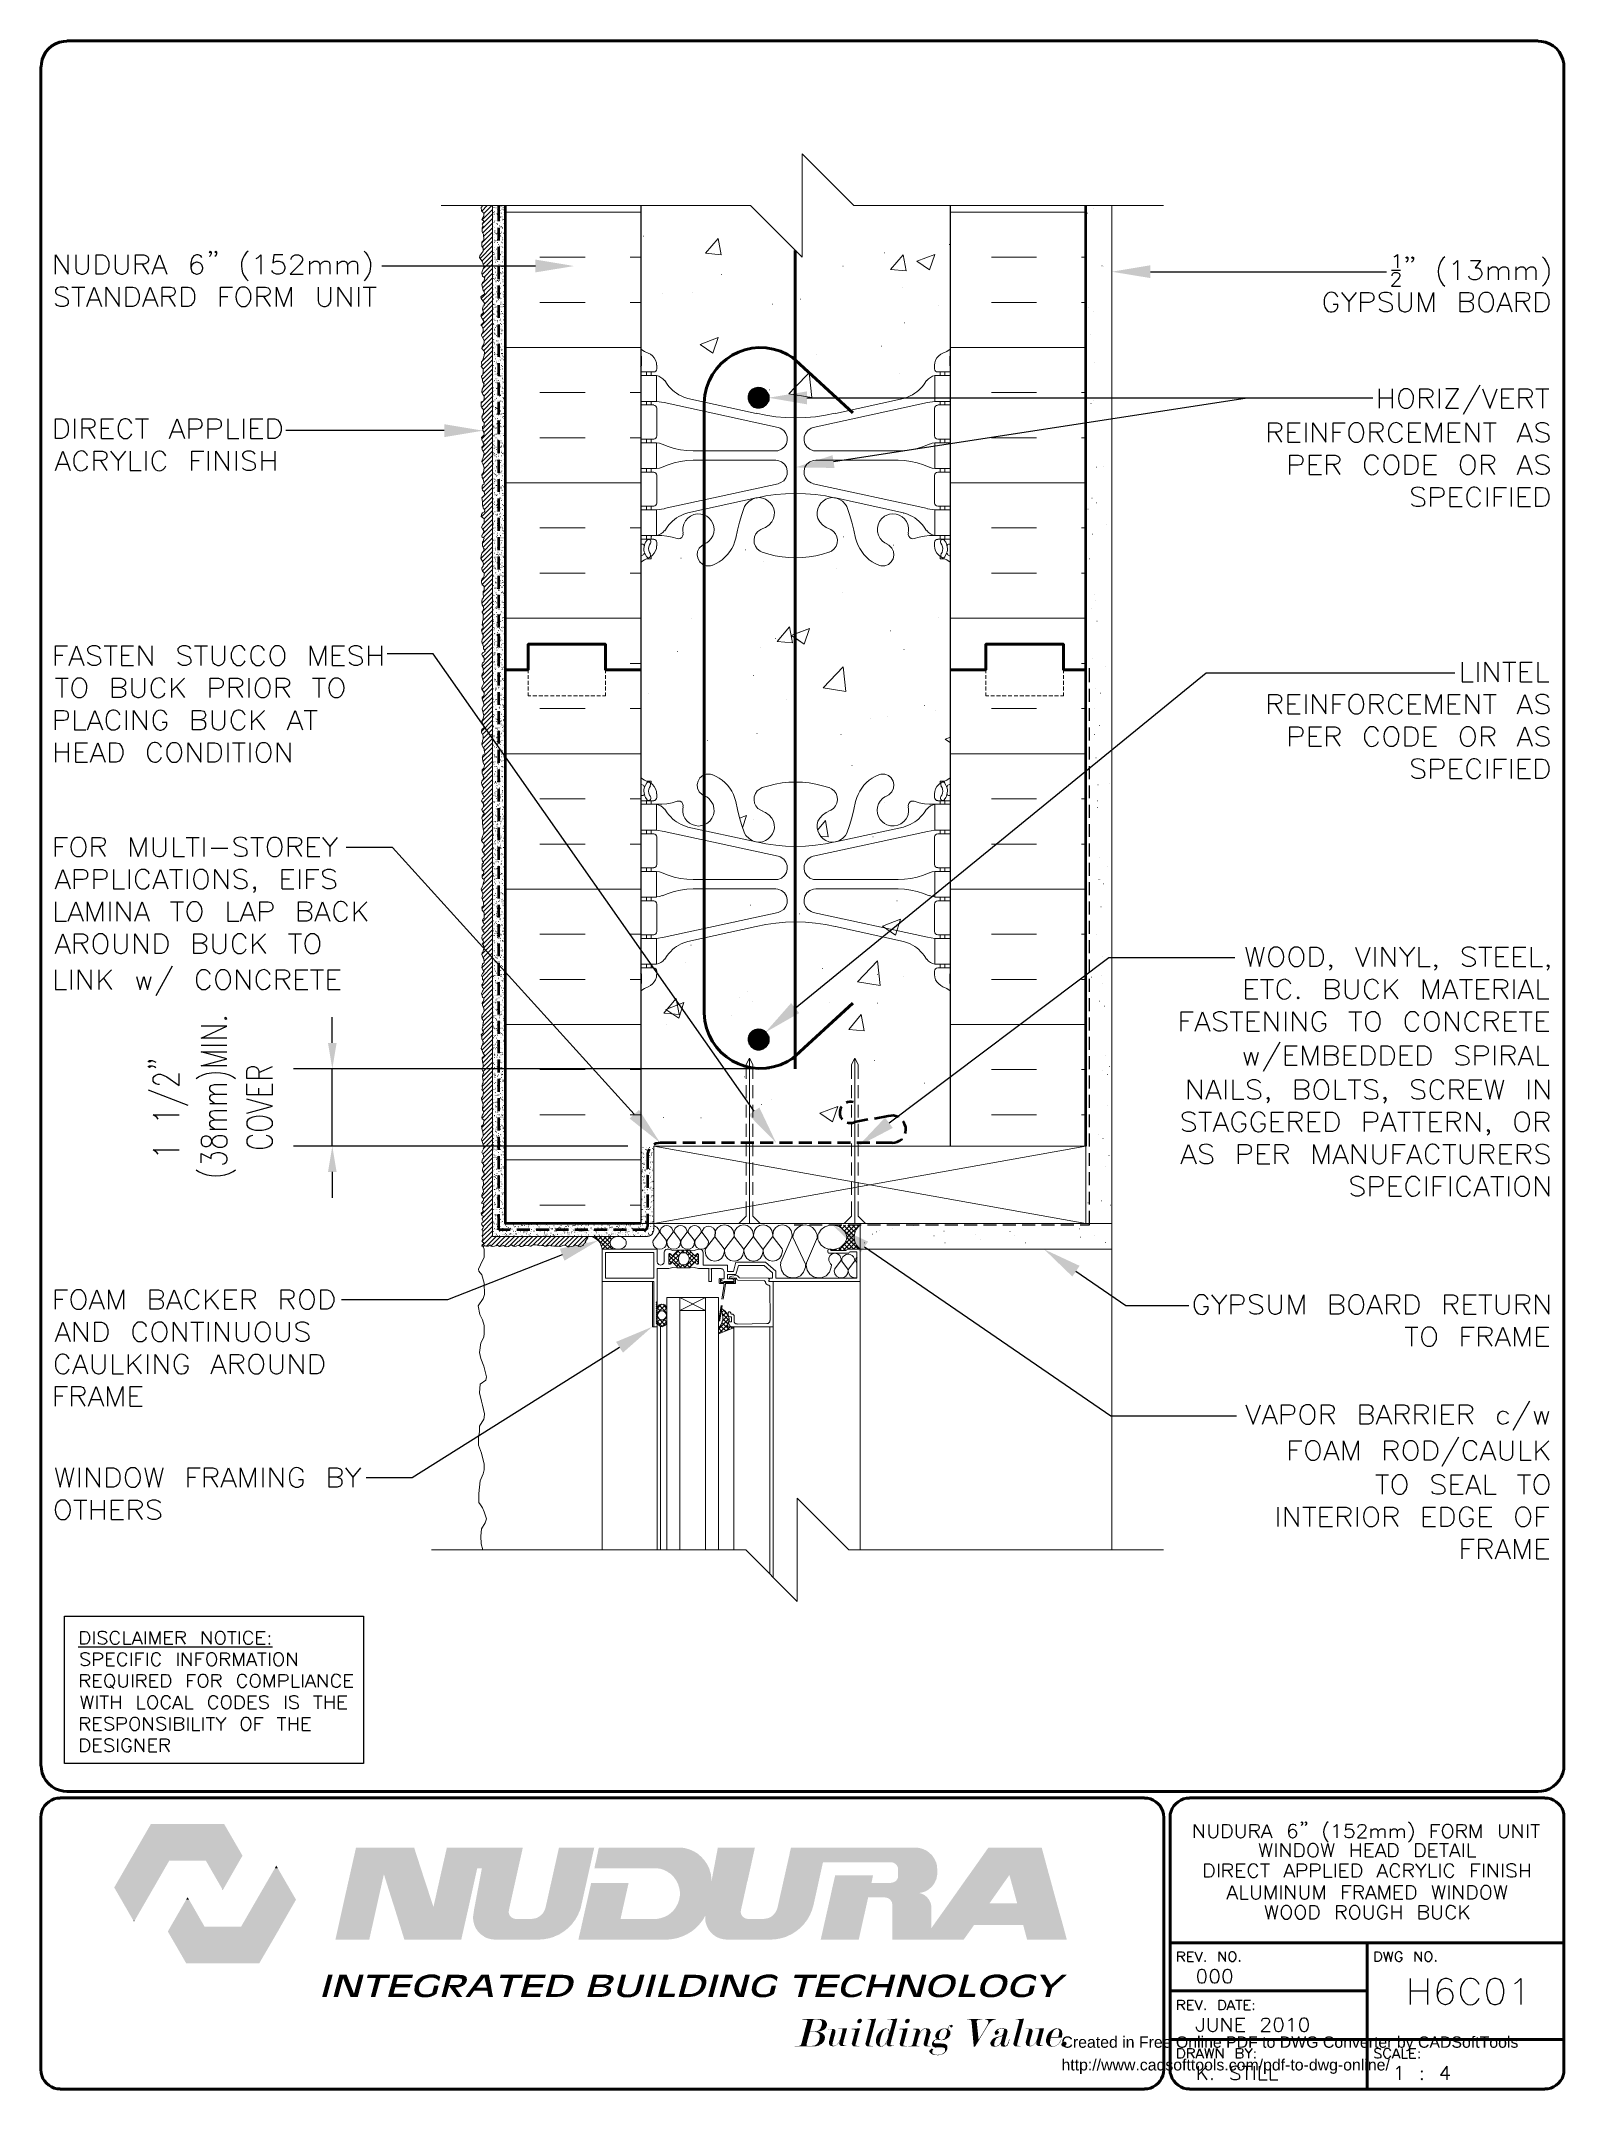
# Model space of a CAD drawing. Header units: millimetres. Extents: x 14 to 201, y 16 to 268.
import ezdxf

# ---------------------------------------------------------------- set-up
doc = ezdxf.new("R2010")
doc.units = ezdxf.units.MM
doc.header["$MEASUREMENT"] = 0
doc.layers.get('0').update_dxf_attribs({"linetype": 'CONTINUOUS'})
doc.layers.add('213CBD0', color=7, linetype='CONTINUOUS')
doc.styles.add('213CC60', font='Arial.ttf')

# ---------------------------------------------------------------- blocks, each defined once
blk = doc.blocks.new('34AA660')
at = {"layer": '213CBD0', "color": 0, "true_color": 0x000001, "style": '213CC60'}
for s, p in [('Created in Free Online PDF to DWG Converter by CADSoftTools', (0, 0)), ('http://www.cadsofttools.com/pdf-to-dwg-online/', (0, -2))]:
    blk.add_text(s, height=1, dxfattribs=at).set_placement(p)

msp = doc.modelspace()

# ---------------------------------------------------------------- hatches: boundary and pattern name
at = {"true_color": 0x000007}
for points in [[(74.7, 240.81), (79.46, 240.01), (74.7, 239.23)], [(150.39, 238.53), (145.63, 239.31), (150.39, 240.11)], [(101.16, 224.41), (103.27, 224.22), (101.05, 224.22)], [(101.28, 224.58), (103.19, 224.41), (101.16, 224.41)], [(101.16, 224.41), (103.19, 224.41), (103.27, 224.22)], [(101.45, 224.73), (103.04, 224.58), (101.28, 224.58)], [(101.28, 224.58), (103.04, 224.58), (103.19, 224.41)], [(101.64, 224.85), (102.89, 224.73), (101.45, 224.73)], [(101.45, 224.73), (102.89, 224.73), (103.04, 224.58)], [(101.83, 224.94), (102.7, 224.85), (101.64, 224.85)], [(101.64, 224.85), (102.7, 224.85), (102.89, 224.73)], [(102.07, 224.98), (102.49, 224.94), (101.83, 224.94)], [(101.83, 224.94), (102.49, 224.94), (102.7, 224.85)], [(102.07, 224.98), (102.28, 224.98), (102.49, 224.94)], [(108.12, 222.99), (103.36, 223.8), (108.12, 224.58)], [(101.01, 224.01), (103.36, 223.8), (100.99, 223.8)], [(100.99, 223.8), (103.34, 223.56), (101.01, 223.56)], [(100.99, 223.8), (103.36, 223.8), (103.34, 223.56)], [(101.05, 224.22), (103.34, 224.01), (101.01, 224.01)], [(101.01, 224.01), (103.34, 224.01), (103.36, 223.8)], [(101.01, 223.56), (103.27, 223.35), (101.05, 223.35)], [(101.01, 223.56), (103.34, 223.56), (103.27, 223.35)], [(101.05, 224.22), (103.27, 224.22), (103.34, 224.01)], [(101.05, 223.35), (103.19, 223.16), (101.16, 223.16)], [(101.05, 223.35), (103.27, 223.35), (103.19, 223.16)], [(101.16, 223.16), (103.04, 222.99), (101.28, 222.99)], [(101.16, 223.16), (103.19, 223.16), (103.04, 222.99)], [(101.28, 222.99), (102.89, 222.84), (101.45, 222.84)], [(101.28, 222.99), (103.04, 222.99), (102.89, 222.84)], [(101.45, 222.84), (102.7, 222.72), (101.64, 222.72)], [(101.45, 222.84), (102.89, 222.84), (102.7, 222.72)], [(101.64, 222.72), (102.49, 222.63), (101.83, 222.63)], [(101.64, 222.72), (102.7, 222.72), (102.49, 222.63)], [(101.83, 222.63), (102.28, 222.61), (102.07, 222.61)], [(101.83, 222.63), (102.49, 222.63), (102.28, 222.61)], [(63.48, 220.54), (68.24, 219.75), (63.48, 218.95)], [(111.51, 215.16), (106.68, 215.22), (111.27, 216.73)], [(107.17, 148.06), (102.98, 145.67), (106.17, 149.29)], [(49.17, 144.38), (50.23, 144.38), (49.7, 141.2)], [(101.01, 145.01), (103.36, 144.8), (100.99, 144.8)], [(100.99, 144.8), (103.34, 144.57), (101.01, 144.57)], [(100.99, 144.8), (103.36, 144.8), (103.34, 144.57)], [(101.05, 145.22), (103.34, 145.01), (101.01, 145.01)], [(101.01, 145.01), (103.34, 145.01), (103.36, 144.8)], [(101.01, 144.57), (103.27, 144.36), (101.05, 144.36)], [(101.01, 144.57), (103.34, 144.57), (103.27, 144.36)], [(101.16, 145.41), (103.27, 145.22), (101.05, 145.22)], [(101.05, 145.22), (103.27, 145.22), (103.34, 145.01)], [(101.05, 144.36), (103.19, 144.17), (101.16, 144.17)], [(101.05, 144.36), (103.27, 144.36), (103.19, 144.17)], [(101.28, 145.61), (103.19, 145.41), (101.16, 145.41)], [(101.16, 145.41), (103.19, 145.41), (103.27, 145.22)], [(101.16, 144.17), (103.04, 144), (101.28, 144)], [(101.16, 144.17), (103.19, 144.17), (103.04, 144)], [(101.45, 145.75), (103.04, 145.61), (101.28, 145.61)], [(101.28, 145.61), (103.04, 145.61), (103.19, 145.41)], [(101.28, 144), (102.89, 143.85), (101.45, 143.85)], [(101.28, 144), (103.04, 144), (102.89, 143.85)], [(101.64, 145.86), (102.89, 145.75), (101.45, 145.75)], [(101.45, 145.75), (102.89, 145.75), (103.04, 145.61)], [(101.45, 143.85), (102.7, 143.72), (101.64, 143.72)], [(101.45, 143.85), (102.89, 143.85), (102.7, 143.72)], [(101.83, 145.94), (102.7, 145.86), (101.64, 145.86)], [(101.64, 145.86), (102.7, 145.86), (102.89, 145.75)], [(101.64, 143.72), (102.49, 143.66), (101.83, 143.66)], [(101.64, 143.72), (102.7, 143.72), (102.49, 143.66)], [(102.07, 145.99), (102.49, 145.94), (101.83, 145.94)], [(101.83, 145.94), (102.49, 145.94), (102.7, 145.86)], [(102.07, 145.99), (102.28, 145.99), (102.49, 145.94)], [(101.83, 143.66), (102.28, 143.62), (102.07, 143.62)], [(101.83, 143.66), (102.49, 143.66), (102.28, 143.62)], [(87.46, 136.14), (90.06, 132.08), (86.28, 135.09)], [(102.26, 136.44), (104.33, 132.08), (100.94, 135.53)], [(118.68, 133.92), (114.41, 131.68), (117.73, 135.19)], [(49.17, 128.5), (50.23, 128.5), (49.7, 131.68)], [(114.74, 118.62), (111.27, 121.96), (115.65, 119.93)], [(77.7, 119.06), (82.42, 120.06), (78.27, 117.58)], [(140.78, 115.63), (137.31, 118.98), (141.67, 116.95)], [(84.62, 107.59), (89.09, 109.45), (85.47, 106.26)], [(27.37, 48.24), (38.65, 44.34), (25.12, 44.34)], [(27.37, 48.24), (36.39, 48.24), (38.65, 44.34)], [(24.76, 43.73), (27.73, 40.43), (22.86, 40.43)], [(24.76, 43.73), (29.63, 43.73), (27.73, 40.43)], [(25.12, 44.34), (38.29, 43.73), (24.76, 43.73)], [(25.12, 44.34), (38.65, 44.34), (38.29, 43.73)], [(34.14, 43.73), (36.26, 40.17), (36.19, 40.17)], [(34.14, 43.73), (38.29, 43.73), (36.26, 40.17)], [(82.06, 43.31), (96.08, 42.8), (81.96, 42.8)], [(82.17, 43.77), (95.82, 43.31), (82.06, 43.31)], [(82.06, 43.31), (95.82, 43.31), (96.08, 42.8)], [(82.25, 44.17), (95.5, 43.77), (82.17, 43.77)], [(82.17, 43.77), (95.5, 43.77), (95.82, 43.31)], [(82.34, 44.56), (95.14, 44.17), (82.25, 44.17)], [(82.25, 44.17), (95.14, 44.17), (95.5, 43.77)], [(82.4, 44.85), (94.72, 44.56), (82.34, 44.56)], [(82.34, 44.56), (94.72, 44.56), (95.14, 44.17)], [(82.44, 45.08), (94.26, 44.85), (82.4, 44.85)], [(82.4, 44.85), (94.26, 44.85), (94.72, 44.56)], [(82.49, 45.25), (93.75, 45.08), (82.44, 45.08)], [(82.44, 45.08), (93.75, 45.08), (94.26, 44.85)], [(82.51, 45.34), (93.22, 45.25), (82.49, 45.25)], [(82.49, 45.25), (93.22, 45.25), (93.75, 45.08)], [(82.51, 45.34), (92.67, 45.34), (93.22, 45.25)], [(97.15, 45.34), (100.8, 41.21), (96.37, 41.21)], [(97.15, 45.34), (101.71, 45.34), (100.8, 41.21)], [(105.75, 43.54), (108.92, 38.25), (104.56, 38.25)], [(105.85, 43.98), (123.99, 43.56), (105.75, 43.56)], [(105.75, 43.56), (124.02, 43.54), (105.75, 43.54)], [(105.75, 43.56), (123.99, 43.56), (124.02, 43.54)], [(105.75, 43.54), (110.09, 43.54), (108.92, 38.25)], [(105.94, 44.37), (123.8, 43.98), (105.85, 43.98)], [(105.85, 43.98), (123.8, 43.98), (123.99, 43.56)], [(106, 44.7), (123.53, 44.37), (105.94, 44.37)], [(105.94, 44.37), (123.53, 44.37), (123.8, 43.98)], [(106.07, 44.98), (123.19, 44.7), (106, 44.7)], [(106, 44.7), (123.19, 44.7), (123.53, 44.37)], [(106.11, 45.17), (122.81, 44.98), (106.07, 44.98)], [(106.07, 44.98), (122.81, 44.98), (123.19, 44.7)], [(106.15, 45.3), (122.39, 45.17), (106.11, 45.17)], [(106.11, 45.17), (122.39, 45.17), (122.81, 44.98)], [(106.15, 45.34), (121.94, 45.3), (106.15, 45.3)], [(106.15, 45.34), (121.45, 45.34), (121.94, 45.3)], [(106.15, 45.3), (121.94, 45.3), (122.39, 45.17)], [(118.45, 43.54), (124.02, 43.52), (118.62, 43.52)], [(118.45, 43.54), (124.02, 43.54), (124.02, 43.52)], [(118.62, 43.52), (124.04, 43.46), (118.79, 43.46)], [(118.62, 43.52), (124.02, 43.52), (124.04, 43.46)], [(118.79, 43.46), (124.06, 43.37), (118.94, 43.37)], [(118.79, 43.46), (124.04, 43.46), (124.06, 43.37)], [(118.94, 43.37), (124.08, 43.26), (119.08, 43.26)], [(118.94, 43.37), (124.06, 43.37), (124.08, 43.26)], [(119.08, 43.26), (124.12, 43.14), (119.19, 43.14)], [(119.08, 43.26), (124.08, 43.26), (124.12, 43.14)], [(119.19, 43.14), (124.12, 43.1), (119.21, 43.1)], [(119.19, 43.14), (124.12, 43.14), (124.12, 43.1)], [(119.21, 43.1), (124.14, 42.97), (119.27, 42.97)], [(119.21, 43.1), (124.12, 43.1), (124.14, 42.97)], [(119.27, 42.97), (124.14, 42.8), (119.34, 42.8)], [(119.27, 42.97), (124.14, 42.97), (124.14, 42.8)], [(130.45, 45.34), (137.92, 41.95), (128.06, 41.95)], [(130.45, 45.34), (137.01, 45.34), (137.92, 41.95)], [(22.86, 40.43), (25.38, 36.36), (25.21, 36.36)], [(22.86, 40.43), (27.73, 40.43), (25.38, 36.36)], [(81.56, 41), (85.17, 36.55), (80.56, 36.55)], [(81.56, 41), (86.17, 41), (85.17, 36.55)], [(89.58, 42.8), (96.1, 42.74), (90.06, 42.74)], [(89.58, 42.8), (96.08, 42.8), (96.1, 42.74)], [(90.06, 42.74), (96.14, 42.59), (90.53, 42.59)], [(90.06, 42.74), (96.1, 42.74), (96.14, 42.59)], [(90.53, 42.59), (96.2, 42.35), (90.97, 42.35)], [(90.53, 42.59), (96.14, 42.59), (96.2, 42.35)], [(90.97, 42.35), (96.24, 42.27), (91.08, 42.27)], [(90.97, 42.35), (96.2, 42.35), (96.24, 42.27)], [(91.08, 42.27), (96.29, 42.08), (91.38, 42.08)], [(91.08, 42.27), (96.24, 42.27), (96.29, 42.08)], [(91.38, 42.08), (96.33, 41.74), (91.72, 41.74)], [(91.38, 42.08), (96.29, 42.08), (96.33, 41.74)], [(91.72, 41.74), (96.35, 41.72), (91.72, 41.72)], [(91.72, 41.74), (96.33, 41.74), (96.35, 41.72)], [(91.72, 41.72), (96.35, 41.32), (92.01, 41.32)], [(91.72, 41.72), (96.35, 41.72), (96.35, 41.32)], [(92.01, 41.32), (96.37, 41.21), (92.07, 41.21)], [(92.01, 41.32), (96.35, 41.32), (96.37, 41.21)], [(92.07, 41.21), (96.37, 41.17), (92.1, 41.17)], [(92.07, 41.21), (96.37, 41.21), (96.37, 41.17)], [(92.1, 41.17), (100.71, 40.89), (92.24, 40.89)], [(92.1, 41.17), (100.77, 41.17), (100.71, 40.89)], [(92.24, 40.89), (100.61, 40.41), (92.39, 40.41)], [(92.24, 40.89), (100.71, 40.89), (100.61, 40.41)], [(92.39, 40.41), (100.5, 39.92), (92.48, 39.92)], [(92.39, 40.41), (100.61, 40.41), (100.5, 39.92)], [(96.37, 41.21), (100.77, 41.17), (96.37, 41.17)], [(96.37, 41.21), (100.8, 41.21), (100.77, 41.17)], [(111.25, 40.45), (123.08, 40.17), (111.19, 40.17)], [(111.32, 40.75), (123.4, 40.45), (111.25, 40.45)], [(111.25, 40.45), (123.4, 40.45), (123.08, 40.17)], [(111.38, 41), (123.68, 40.75), (111.32, 40.75)], [(111.32, 40.75), (123.68, 40.75), (123.4, 40.45)], [(111.59, 41.91), (116.06, 41), (111.38, 41)], [(111.38, 41), (123.82, 41), (123.68, 40.75)], [(111.59, 41.91), (116.25, 41.91), (116.06, 41)], [(118.6, 41.02), (123.82, 41), (118.45, 41)], [(118.74, 41.06), (123.82, 41.02), (118.6, 41.02)], [(118.6, 41.02), (123.82, 41.02), (123.82, 41)], [(118.87, 41.11), (123.87, 41.06), (118.74, 41.06)], [(118.74, 41.06), (123.87, 41.06), (123.82, 41.02)], [(118.89, 41.13), (123.89, 41.11), (118.87, 41.11)], [(118.87, 41.11), (123.89, 41.11), (123.87, 41.06)], [(119.02, 41.21), (123.89, 41.13), (118.89, 41.13)], [(118.89, 41.13), (123.89, 41.13), (123.89, 41.11)], [(119.13, 41.32), (123.93, 41.21), (119.02, 41.21)], [(119.02, 41.21), (123.93, 41.21), (123.89, 41.13)], [(119.23, 41.44), (123.97, 41.32), (119.13, 41.32)], [(119.13, 41.32), (123.97, 41.32), (123.93, 41.21)], [(119.25, 41.49), (124.04, 41.44), (119.23, 41.44)], [(119.23, 41.44), (124.04, 41.44), (123.97, 41.32)], [(119.3, 41.59), (124.06, 41.49), (119.25, 41.49)], [(119.25, 41.49), (124.06, 41.49), (124.04, 41.44)], [(119.34, 41.74), (124.08, 41.59), (119.3, 41.59)], [(119.3, 41.59), (124.08, 41.59), (124.06, 41.49)], [(119.34, 42.8), (124.16, 42.63), (119.34, 42.63)], [(119.34, 42.8), (124.14, 42.8), (124.16, 42.63)], [(119.34, 42.63), (124.16, 42.31), (119.34, 42.31)], [(119.34, 42.63), (124.16, 42.63), (124.16, 42.31)], [(119.34, 42.31), (124.14, 41.91), (119.34, 41.91)], [(119.34, 42.31), (124.16, 42.31), (124.14, 41.91)], [(119.34, 41.91), (124.14, 41.89), (119.34, 41.89)], [(119.34, 41.91), (124.14, 41.91), (124.14, 41.89)], [(119.34, 41.89), (124.1, 41.74), (119.34, 41.74)], [(119.34, 41.89), (124.14, 41.89), (124.1, 41.74)], [(119.34, 41.74), (124.1, 41.74), (124.08, 41.59)], [(128.02, 41.91), (130.58, 38.48), (125.6, 38.48)], [(128.06, 41.95), (132.99, 41.91), (128.02, 41.91)], [(128.02, 41.91), (132.99, 41.91), (130.58, 38.48)], [(128.06, 41.95), (133.03, 41.95), (132.99, 41.91)], [(133.03, 41.95), (137.94, 41.91), (133.05, 41.91)], [(133.03, 41.95), (137.92, 41.95), (137.94, 41.91)], [(133.05, 41.91), (138.87, 38.48), (133.99, 38.48)], [(133.05, 41.91), (137.94, 41.91), (138.87, 38.48)], [(36.19, 40.17), (36.26, 40.17), (36.22, 40.13)], [(92.01, 38.04), (99.99, 37.66), (91.74, 37.66)], [(92.24, 38.48), (100.08, 38.04), (92.01, 38.04)], [(92.01, 38.04), (100.08, 38.04), (99.99, 37.66)], [(92.39, 38.95), (100.18, 38.48), (92.24, 38.48)], [(92.24, 38.48), (100.18, 38.48), (100.08, 38.04)], [(92.48, 39.43), (100.29, 38.95), (92.39, 38.95)], [(92.39, 38.95), (100.29, 38.95), (100.18, 38.48)], [(92.48, 39.92), (100.39, 39.43), (92.48, 39.43)], [(92.48, 39.92), (100.5, 39.92), (100.39, 39.43)], [(92.48, 39.43), (100.39, 39.43), (100.29, 38.95)], [(104.5, 37.97), (108.73, 37.63), (104.39, 37.63)], [(104.56, 38.25), (108.84, 37.97), (104.5, 37.97)], [(104.5, 37.97), (108.84, 37.97), (108.73, 37.63)], [(104.56, 38.25), (108.92, 38.25), (108.84, 37.97)], [(110.98, 39.2), (114.49, 34.01), (109.81, 34.01)], [(111, 39.26), (122.91, 39.2), (110.98, 39.2)], [(110.98, 39.2), (115.65, 39.2), (114.49, 34.01)], [(111.04, 39.48), (122.87, 39.26), (111, 39.26)], [(111, 39.26), (122.87, 39.26), (122.91, 39.2)], [(111.08, 39.65), (122.6, 39.48), (111.04, 39.48)], [(111.04, 39.48), (122.6, 39.48), (122.87, 39.26)], [(111.1, 39.75), (122.28, 39.65), (111.08, 39.65)], [(111.08, 39.65), (122.28, 39.65), (122.6, 39.48)], [(111.12, 39.84), (121.94, 39.75), (111.1, 39.75)], [(111.1, 39.75), (121.94, 39.75), (122.28, 39.65)], [(111.15, 39.96), (122.34, 39.84), (111.12, 39.84)], [(111.12, 39.84), (122.34, 39.84), (121.94, 39.75)], [(111.19, 40.17), (122.72, 39.96), (111.15, 39.96)], [(111.15, 39.96), (122.72, 39.96), (122.34, 39.84)], [(111.19, 40.17), (123.08, 40.17), (122.72, 39.96)], [(117.73, 39.2), (122.94, 39.18), (117.88, 39.18)], [(117.73, 39.2), (122.91, 39.2), (122.94, 39.18)], [(117.88, 39.18), (122.98, 39.14), (118.03, 39.14)], [(117.88, 39.18), (122.94, 39.18), (122.98, 39.14)], [(118.03, 39.14), (123.02, 39.07), (118.17, 39.07)], [(118.03, 39.14), (122.98, 39.14), (123.02, 39.07)], [(118.17, 39.07), (123.11, 38.99), (118.3, 38.99)], [(118.17, 39.07), (123.02, 39.07), (123.11, 38.99)], [(118.3, 38.99), (123.17, 38.88), (118.41, 38.88)], [(118.3, 38.99), (123.11, 38.99), (123.17, 38.88)], [(118.41, 38.88), (123.23, 38.74), (118.49, 38.74)], [(118.41, 38.88), (123.17, 38.88), (123.23, 38.74)], [(118.49, 38.74), (123.27, 38.67), (118.53, 38.67)], [(118.49, 38.74), (123.23, 38.74), (123.27, 38.67)], [(118.53, 38.67), (123.3, 38.61), (118.58, 38.61)], [(118.53, 38.67), (123.27, 38.67), (123.3, 38.61)], [(118.58, 38.61), (123.36, 38.46), (118.6, 38.46)], [(118.58, 38.61), (123.3, 38.61), (123.36, 38.46)], [(118.6, 38.46), (123.4, 38.33), (118.62, 38.33)], [(118.6, 38.46), (123.36, 38.46), (123.4, 38.33)], [(118.62, 38.33), (123.4, 38.29), (118.62, 38.29)], [(118.62, 38.33), (123.4, 38.33), (123.4, 38.29)], [(118.62, 38.29), (123.44, 37.97), (118.62, 37.97)], [(118.62, 38.29), (123.4, 38.29), (123.44, 37.97)], [(118.62, 37.97), (123.44, 35.62), (118.62, 35.62)], [(118.62, 37.97), (123.44, 37.97), (123.44, 35.62)], [(125.6, 38.48), (139.62, 35.81), (123.7, 35.81)], [(125.6, 38.48), (138.87, 38.48), (139.62, 35.81)], [(25.21, 36.36), (25.38, 36.36), (25.29, 36.22)], [(80.31, 35.41), (93.94, 35.03), (80.22, 35.03)], [(80.41, 35.88), (94.42, 35.41), (80.31, 35.41)], [(80.31, 35.41), (94.42, 35.41), (93.94, 35.03)], [(80.52, 36.36), (94.87, 35.88), (80.41, 35.88)], [(80.41, 35.88), (94.87, 35.88), (94.42, 35.41)], [(80.56, 36.55), (95.25, 36.36), (80.52, 36.36)], [(80.52, 36.36), (95.25, 36.36), (94.87, 35.88)], [(80.56, 36.55), (95.38, 36.55), (95.25, 36.36)], [(90.06, 36.64), (95.38, 36.55), (89.58, 36.55)], [(90.53, 36.79), (95.42, 36.64), (90.06, 36.64)], [(90.06, 36.64), (95.42, 36.64), (95.38, 36.55)], [(90.76, 36.89), (95.5, 36.79), (90.53, 36.79)], [(90.53, 36.79), (95.5, 36.79), (95.42, 36.64)], [(90.8, 36.91), (95.57, 36.89), (90.76, 36.89)], [(90.76, 36.89), (95.57, 36.89), (95.5, 36.79)], [(90.8, 36.91), (95.59, 36.91), (95.57, 36.89)], [(90.97, 37), (100.16, 36.91), (90.8, 36.91)], [(91.02, 37.02), (100.1, 37), (90.97, 37)], [(90.97, 37), (100.1, 37), (100.16, 36.91)], [(91.21, 37.17), (100.08, 37.02), (91.02, 37.02)], [(91.02, 37.02), (100.08, 37.02), (100.1, 37)], [(91.38, 37.3), (100.01, 37.17), (91.21, 37.17)], [(91.21, 37.17), (100.01, 37.17), (100.08, 37.02)], [(91.42, 37.34), (99.99, 37.3), (91.38, 37.3)], [(91.38, 37.3), (99.99, 37.3), (100.01, 37.17)], [(91.59, 37.49), (99.97, 37.34), (91.42, 37.34)], [(91.42, 37.34), (99.97, 37.34), (99.99, 37.3)], [(91.72, 37.63), (99.97, 37.49), (91.59, 37.49)], [(91.59, 37.49), (99.97, 37.49), (99.97, 37.34)], [(91.74, 37.66), (99.99, 37.63), (91.72, 37.63)], [(91.72, 37.63), (99.99, 37.63), (99.97, 37.49)], [(91.74, 37.66), (99.99, 37.66), (99.99, 37.63)], [(95.59, 36.91), (100.16, 36.89), (95.59, 36.89)], [(95.59, 36.91), (100.16, 36.91), (100.16, 36.89)], [(95.59, 36.89), (100.29, 36.79), (95.59, 36.79)], [(95.59, 36.89), (100.16, 36.89), (100.29, 36.79)], [(95.59, 36.79), (100.41, 36.68), (95.59, 36.68)], [(95.59, 36.79), (100.29, 36.79), (100.41, 36.68)], [(95.59, 36.68), (100.56, 36.62), (95.59, 36.62)], [(95.59, 36.68), (100.41, 36.68), (100.56, 36.62)], [(95.59, 36.62), (100.71, 36.58), (95.59, 36.58)], [(95.59, 36.62), (100.56, 36.62), (100.71, 36.58)], [(95.59, 36.58), (100.88, 36.55), (95.59, 36.55)], [(95.59, 36.58), (100.71, 36.58), (100.88, 36.55)], [(95.59, 36.55), (108.16, 36.47), (95.59, 36.47)], [(95.59, 36.55), (108.2, 36.55), (108.16, 36.47)], [(95.59, 36.47), (108.14, 36.43), (95.59, 36.43)], [(95.59, 36.47), (108.16, 36.47), (108.14, 36.43)], [(95.59, 36.43), (107.84, 36.05), (95.67, 36.05)], [(95.59, 36.43), (108.14, 36.43), (107.84, 36.05)], [(95.67, 36.05), (107.74, 35.9), (95.72, 35.9)], [(95.67, 36.05), (107.84, 36.05), (107.74, 35.9)], [(95.72, 35.9), (107.46, 35.62), (95.82, 35.62)], [(95.72, 35.9), (107.74, 35.9), (107.46, 35.62)], [(95.82, 35.62), (107.27, 35.43), (95.93, 35.43)], [(95.82, 35.62), (107.46, 35.62), (107.27, 35.43)], [(95.93, 35.43), (107.02, 35.22), (96.03, 35.22)], [(95.93, 35.43), (107.27, 35.43), (107.02, 35.22)], [(103.08, 36.6), (108.2, 36.55), (102.74, 36.55)], [(103.42, 36.68), (108.23, 36.6), (103.08, 36.6)], [(103.08, 36.6), (108.23, 36.6), (108.2, 36.55)], [(103.74, 36.85), (108.29, 36.68), (103.42, 36.68)], [(103.42, 36.68), (108.29, 36.68), (108.23, 36.6)], [(103.91, 37), (108.37, 36.85), (103.74, 36.85)], [(103.74, 36.85), (108.37, 36.85), (108.29, 36.68)], [(103.99, 37.06), (108.46, 37), (103.91, 37)], [(103.91, 37), (108.46, 37), (108.37, 36.85)], [(104.22, 37.34), (108.5, 37.06), (103.99, 37.06)], [(103.99, 37.06), (108.5, 37.06), (108.46, 37)], [(104.37, 37.61), (108.61, 37.34), (104.22, 37.34)], [(104.22, 37.34), (108.61, 37.34), (108.5, 37.06)], [(104.39, 37.63), (108.73, 37.61), (104.37, 37.61)], [(104.37, 37.61), (108.73, 37.61), (108.61, 37.34)], [(104.39, 37.63), (108.73, 37.63), (108.73, 37.61)], [(118.62, 35.62), (123.44, 35.43), (118.62, 35.43)], [(118.62, 35.62), (123.44, 35.62), (123.44, 35.43)], [(118.62, 35.43), (127.4, 34.01), (118.62, 34.01)], [(118.62, 35.43), (128.42, 35.43), (127.4, 34.01)], [(123.57, 35.62), (128.42, 35.43), (123.44, 35.43)], [(123.7, 35.81), (128.55, 35.62), (123.57, 35.62)], [(123.57, 35.62), (128.55, 35.62), (128.42, 35.43)], [(123.7, 35.81), (128.67, 35.81), (128.55, 35.62)], [(134.73, 35.81), (140.1, 34.01), (135.21, 34.01)], [(134.73, 35.81), (139.62, 35.81), (140.1, 34.01)], [(80.01, 34.08), (90.95, 34.01), (79.99, 34.01)], [(80.03, 34.21), (91.59, 34.08), (80.01, 34.08)], [(80.01, 34.08), (91.59, 34.08), (90.95, 34.01)], [(80.07, 34.42), (92.2, 34.21), (80.03, 34.21)], [(80.03, 34.21), (92.2, 34.21), (91.59, 34.08)], [(80.14, 34.69), (92.82, 34.42), (80.07, 34.42)], [(80.07, 34.42), (92.82, 34.42), (92.2, 34.21)], [(80.22, 35.03), (93.39, 34.69), (80.14, 34.69)], [(80.14, 34.69), (93.39, 34.69), (92.82, 34.42)], [(80.22, 35.03), (93.94, 35.03), (93.39, 34.69)], [(96.03, 35.22), (106.74, 35.01), (96.2, 35.01)], [(96.03, 35.22), (107.02, 35.22), (106.74, 35.01)], [(96.2, 35.01), (106.55, 34.88), (96.31, 34.88)], [(96.2, 35.01), (106.74, 35.01), (106.55, 34.88)], [(96.31, 34.88), (106.19, 34.65), (96.54, 34.65)], [(96.31, 34.88), (106.55, 34.88), (106.19, 34.65)], [(96.54, 34.65), (106.02, 34.59), (96.63, 34.59)], [(96.54, 34.65), (106.19, 34.65), (106.02, 34.59)], [(96.63, 34.59), (105.58, 34.37), (96.94, 34.37)], [(96.63, 34.59), (106.02, 34.59), (105.58, 34.37)], [(96.94, 34.37), (105.45, 34.33), (97.01, 34.33)], [(96.94, 34.37), (105.58, 34.37), (105.45, 34.33)], [(97.01, 34.33), (104.94, 34.18), (97.37, 34.18)], [(97.01, 34.33), (105.45, 34.33), (104.94, 34.18)], [(97.37, 34.18), (104.86, 34.16), (97.41, 34.16)], [(97.37, 34.18), (104.94, 34.18), (104.86, 34.16)], [(97.41, 34.16), (104.29, 34.06), (97.83, 34.06)], [(97.41, 34.16), (104.86, 34.16), (104.29, 34.06)], [(97.83, 34.06), (103.63, 34.01), (98.28, 34.01)], [(97.83, 34.06), (104.22, 34.06), (103.63, 34.01)], [(49.19, 29.68), (49, 26.95), (48.45, 26.95)], [(49.19, 29.68), (49.74, 29.68), (49, 26.95)], [(50.46, 29.27), (50.4, 26.95), (49.85, 26.95)], [(50.46, 29.27), (51.03, 29.27), (50.4, 26.95)], [(50.57, 29.68), (51.63, 29.27), (50.46, 29.27)], [(50.57, 29.68), (51.46, 29.68), (51.63, 29.27)], [(51.03, 29.27), (52.37, 27.35), (51.79, 27.35)], [(51.03, 29.27), (51.63, 29.27), (52.37, 27.35)], [(53, 29.68), (52.94, 27.35), (52.37, 27.35)], [(53, 29.68), (53.55, 29.68), (52.94, 27.35)], [(54.02, 29.49), (56.71, 29.27), (53.97, 29.27)], [(54.08, 29.68), (56.77, 29.49), (54.02, 29.49)], [(54.02, 29.49), (56.77, 29.49), (56.71, 29.27)], [(54.08, 29.68), (56.81, 29.68), (56.77, 29.49)], [(55.05, 29.27), (54.99, 26.95), (54.44, 26.95)], [(55.05, 29.27), (55.63, 29.27), (54.99, 26.95)], [(56.87, 28.13), (57.23, 27.35), (56.66, 27.35)], [(56.94, 28.32), (59.22, 28.13), (56.87, 28.13)], [(56.87, 28.13), (57.45, 28.13), (57.23, 27.35)], [(56.98, 28.53), (59.29, 28.32), (56.94, 28.32)], [(56.94, 28.32), (59.29, 28.32), (59.22, 28.13)], [(57.19, 29.27), (57.55, 28.53), (56.98, 28.53)], [(56.98, 28.53), (59.33, 28.53), (59.29, 28.32)], [(57.23, 29.49), (59.54, 29.27), (57.19, 29.27)], [(57.19, 29.27), (57.74, 29.27), (57.55, 28.53)], [(57.3, 29.68), (59.58, 29.49), (57.23, 29.49)], [(57.23, 29.49), (59.58, 29.49), (59.54, 29.27)], [(57.3, 29.68), (59.65, 29.68), (59.58, 29.49)], [(59.82, 28.05), (60.37, 27.9), (59.8, 27.9)], [(59.8, 27.9), (60.37, 27.81), (59.8, 27.81)], [(59.8, 27.9), (60.37, 27.9), (60.37, 27.81)], [(59.8, 27.81), (60.43, 27.66), (59.82, 27.66)], [(59.8, 27.81), (60.37, 27.81), (60.43, 27.66)], [(59.86, 28.34), (60.39, 28.17), (59.82, 28.17)], [(59.82, 28.17), (60.37, 28.05), (59.82, 28.05)], [(59.82, 28.17), (60.39, 28.17), (60.37, 28.05)], [(59.82, 28.05), (60.37, 28.05), (60.37, 27.9)], [(59.97, 28.66), (60.43, 28.38), (59.86, 28.38)], [(59.86, 28.38), (60.43, 28.36), (59.86, 28.36)], [(59.86, 28.38), (60.43, 28.38), (60.43, 28.36)], [(59.86, 28.36), (60.41, 28.34), (59.86, 28.34)], [(59.86, 28.36), (60.43, 28.36), (60.41, 28.34)], [(59.86, 28.34), (60.41, 28.34), (60.39, 28.17)], [(60.09, 28.89), (60.54, 28.66), (59.97, 28.66)], [(59.97, 28.66), (60.54, 28.66), (60.43, 28.38)], [(60.24, 29.08), (60.71, 28.89), (60.09, 28.89)], [(60.09, 28.89), (60.71, 28.89), (60.54, 28.66)], [(60.26, 29.13), (60.92, 29.08), (60.24, 29.08)], [(60.24, 29.08), (60.92, 29.08), (60.71, 28.89)], [(60.37, 29.21), (61, 29.13), (60.26, 29.13)], [(60.26, 29.13), (61, 29.13), (60.92, 29.08)], [(60.47, 29.29), (61.15, 29.21), (60.37, 29.21)], [(60.37, 29.21), (61.15, 29.21), (61, 29.13)], [(60.52, 29.34), (61.59, 29.32), (60.47, 29.32)], [(60.47, 29.32), (61.49, 29.29), (60.47, 29.29)], [(60.47, 29.32), (61.59, 29.32), (61.49, 29.29)], [(60.47, 29.29), (61.49, 29.29), (61.15, 29.21)], [(60.58, 29.38), (62.97, 29.34), (60.52, 29.34)], [(60.52, 29.34), (61.85, 29.34), (61.59, 29.32)], [(60.62, 29.4), (62.97, 29.38), (60.58, 29.38)], [(60.58, 29.38), (62.97, 29.38), (62.97, 29.34)], [(60.85, 29.53), (62.99, 29.4), (60.62, 29.4)], [(60.62, 29.4), (62.99, 29.4), (62.97, 29.38)], [(61.17, 29.63), (62.84, 29.53), (60.85, 29.53)], [(60.85, 29.53), (62.84, 29.53), (62.99, 29.4)], [(61.24, 29.65), (62.61, 29.63), (61.17, 29.63)], [(61.17, 29.63), (62.61, 29.63), (62.84, 29.53)], [(61.53, 29.72), (62.59, 29.65), (61.24, 29.65)], [(61.24, 29.65), (62.59, 29.65), (62.61, 29.63)], [(61.53, 29.72), (62.34, 29.72), (62.59, 29.65)], [(61.91, 29.74), (62.29, 29.72), (61.62, 29.72)], [(61.85, 29.34), (62.95, 29.32), (62.15, 29.32)], [(61.85, 29.34), (62.97, 29.34), (62.95, 29.32)], [(61.91, 29.74), (61.93, 29.74), (62.29, 29.72)], [(62.23, 28.34), (62.55, 27.45), (62, 27.45)], [(62.15, 29.32), (62.93, 29.23), (62.44, 29.23)], [(62.15, 29.32), (62.95, 29.32), (62.93, 29.23)], [(62.23, 28.34), (62.78, 28.34), (62.55, 27.45)], [(62.44, 29.23), (62.91, 29.08), (62.67, 29.08)], [(62.44, 29.23), (62.93, 29.23), (62.91, 29.08)], [(62.67, 29.08), (62.84, 28.89)], [(62.67, 29.08), (62.91, 29.08), (62.84, 28.89)], [(63.5, 28.32), (63.69, 26.95), (63.14, 26.95)], [(63.52, 28.41), (65.79, 28.32), (63.5, 28.32)], [(63.5, 28.32), (64.07, 28.32), (63.69, 26.95)], [(63.75, 29.27), (64.07, 28.41), (63.52, 28.41)], [(63.52, 28.41), (65.87, 28.41), (65.79, 28.32)], [(63.78, 29.32), (66.25, 29.27), (63.75, 29.27)], [(63.75, 29.27), (64.33, 29.27), (64.07, 28.41)], [(63.82, 29.49), (66.25, 29.32), (63.78, 29.32)], [(63.78, 29.32), (66.25, 29.32), (66.25, 29.27)], [(63.84, 29.57), (66.1, 29.49), (63.82, 29.49)], [(63.82, 29.49), (66.1, 29.49), (66.25, 29.32)], [(63.86, 29.65), (65.98, 29.57), (63.84, 29.57)], [(63.84, 29.57), (65.98, 29.57), (66.1, 29.49)], [(63.86, 29.68), (65.7, 29.65), (63.86, 29.65)], [(63.86, 29.68), (65.32, 29.68), (65.7, 29.65)], [(63.86, 29.65), (65.7, 29.65), (65.98, 29.57)], [(64.07, 28.32), (65.49, 28.22), (64.16, 28.22)], [(64.07, 28.32), (65.76, 28.32), (65.49, 28.22)], [(64.16, 28.22), (65.13, 28.13), (64.2, 28.13)], [(64.16, 28.22), (65.49, 28.22), (65.13, 28.13)], [(64.2, 28.13), (64.83, 28.11), (64.22, 28.11)], [(64.2, 28.13), (65.13, 28.13), (64.83, 28.11)], [(64.22, 28.11), (65.7, 26.95), (65.07, 26.95)], [(64.22, 28.11), (64.83, 28.11), (65.7, 26.95)], [(65.13, 28.43), (65.87, 28.41), (64.73, 28.41)], [(65.24, 28.47), (65.91, 28.43), (65.13, 28.43)], [(65.13, 28.43), (65.91, 28.43), (65.87, 28.41)], [(65.38, 28.51), (65.98, 28.47), (65.24, 28.47)], [(65.24, 28.47), (65.98, 28.47), (65.91, 28.43)], [(65.32, 29.27), (66.25, 29.19), (65.6, 29.19)], [(65.32, 29.27), (66.25, 29.27), (66.25, 29.19)], [(65.57, 28.68), (66, 28.51), (65.38, 28.51)], [(65.38, 28.51), (66, 28.51), (65.98, 28.47)], [(65.6, 28.7), (66.15, 28.68), (65.57, 28.68)], [(65.57, 28.68), (66.15, 28.68), (66, 28.51)], [(65.6, 29.19), (66.27, 29.13), (65.64, 29.13)], [(65.6, 29.19), (66.25, 29.19), (66.27, 29.13)], [(65.68, 28.89), (66.15, 28.7), (65.6, 28.7)], [(65.6, 28.7), (66.15, 28.7), (66.15, 28.68)], [(65.64, 29.13), (66.27, 29.08), (65.66, 29.08)], [(65.64, 29.13), (66.27, 29.13), (66.27, 29.08)], [(65.66, 29.08), (66.25, 28.96), (65.66, 28.96)], [(65.66, 29.08), (66.27, 29.08), (66.25, 28.96)], [(65.66, 28.96), (66.23, 28.89), (65.68, 28.89)], [(65.66, 28.96), (66.25, 28.96), (66.23, 28.89)], [(65.68, 28.89), (66.23, 28.89), (66.15, 28.7)], [(66.91, 28.11), (69.32, 27.73), (66.63, 27.73)], [(67.82, 29.38), (67.44, 28.11), (66.91, 28.11)], [(66.91, 28.11), (69.26, 28.11), (69.32, 27.73)], [(67.82, 29.38), (68.41, 29.38), (67.44, 28.11)], [(68.03, 29.68), (69.02, 29.4), (67.82, 29.4)], [(67.82, 29.4), (68.41, 29.38), (67.82, 29.38)], [(67.82, 29.4), (68.41, 29.4), (68.41, 29.38)], [(68.03, 29.68), (68.98, 29.68), (69.02, 29.4)], [(68.41, 29.4), (69.02, 29.38), (68.41, 29.38)], [(68.41, 29.4), (69.02, 29.4), (69.02, 29.38)], [(68.41, 29.38), (69.26, 28.11), (68.73, 28.11)], [(68.41, 29.38), (69.02, 29.38), (69.26, 28.11)], [(70.38, 29.49), (73.05, 29.27), (70.32, 29.27)], [(70.42, 29.68), (73.11, 29.49), (70.38, 29.49)], [(70.38, 29.49), (73.11, 29.49), (73.05, 29.27)], [(70.42, 29.68), (73.15, 29.68), (73.11, 29.49)], [(71.4, 29.27), (71.33, 26.95), (70.78, 26.95)], [(71.4, 29.27), (71.97, 29.27), (71.33, 26.95)], [(73.22, 28.13), (73.58, 27.35), (73, 27.35)], [(73.28, 28.32), (75.57, 28.13), (73.22, 28.13)], [(73.22, 28.13), (73.79, 28.13), (73.58, 27.35)], [(73.32, 28.53), (75.63, 28.32), (73.28, 28.32)], [(73.28, 28.32), (75.63, 28.32), (75.57, 28.13)], [(73.53, 29.27), (73.89, 28.53), (73.32, 28.53)], [(73.32, 28.53), (75.67, 28.53), (75.63, 28.32)], [(73.58, 29.49), (75.88, 29.27), (73.53, 29.27)], [(73.53, 29.27), (74.1, 29.27), (73.89, 28.53)], [(73.64, 29.68), (75.92, 29.49), (73.58, 29.49)], [(73.58, 29.49), (75.92, 29.49), (75.88, 29.27)], [(73.64, 29.68), (75.99, 29.68), (75.92, 29.49)], [(76.6, 29.27), (76.62, 27.3), (76.07, 27.3)], [(76.62, 29.36), (79.27, 29.27), (76.6, 29.27)], [(76.6, 29.27), (77.15, 29.27), (76.62, 27.3)], [(76.64, 29.49), (79.21, 29.36), (76.62, 29.36)], [(76.62, 29.36), (79.21, 29.36), (79.27, 29.27)], [(76.69, 29.59), (79.06, 29.49), (76.64, 29.49)], [(76.64, 29.49), (79.06, 29.49), (79.21, 29.36)], [(76.71, 29.68), (78.49, 29.65), (76.69, 29.65)], [(76.69, 29.65), (78.8, 29.59), (76.69, 29.59)], [(76.69, 29.65), (78.49, 29.65), (78.8, 29.59)], [(76.69, 29.59), (78.8, 29.59), (79.06, 29.49)], [(76.71, 29.68), (78.11, 29.68), (78.49, 29.65)], [(78.19, 29.27), (79.31, 29.19), (78.51, 29.19)], [(78.19, 29.27), (79.27, 29.27), (79.31, 29.19)], [(78.46, 27.77), (78.93, 27.62), (78.3, 27.62)], [(78.51, 27.86), (79.04, 27.77), (78.46, 27.77)], [(78.46, 27.77), (79.04, 27.77), (78.93, 27.62)], [(78.51, 29.19), (79.37, 29.04), (78.7, 29.04)], [(78.51, 29.19), (79.33, 29.19), (79.37, 29.04)], [(78.63, 28), (79.1, 27.86), (78.51, 27.86)], [(78.51, 27.86), (79.1, 27.86), (79.04, 27.77)], [(78.68, 28.09), (79.18, 28), (78.63, 28)], [(78.63, 28), (79.18, 28), (79.1, 27.86)], [(78.74, 28.26), (79.23, 28.09), (78.68, 28.09)], [(78.68, 28.09), (79.23, 28.09), (79.18, 28)], [(78.7, 29.04), (79.4, 28.98), (78.72, 28.98)], [(78.7, 29.04), (79.37, 29.04), (79.4, 28.98)], [(78.72, 28.98), (79.4, 28.85), (78.78, 28.85)], [(78.72, 28.98), (79.4, 28.98), (79.4, 28.85)], [(78.76, 28.34), (79.29, 28.26), (78.74, 28.26)], [(78.74, 28.26), (79.29, 28.26), (79.23, 28.09)], [(78.78, 28.38), (79.33, 28.36), (78.76, 28.36)], [(78.76, 28.36), (79.31, 28.34), (78.76, 28.34)], [(78.76, 28.36), (79.33, 28.36), (79.31, 28.34)], [(78.76, 28.34), (79.31, 28.34), (79.29, 28.26)], [(78.78, 28.85), (79.4, 28.72), (78.8, 28.72)], [(78.78, 28.85), (79.4, 28.85), (79.4, 28.72)], [(78.8, 28.62), (79.35, 28.45), (78.78, 28.45)], [(78.78, 28.45), (79.33, 28.38), (78.78, 28.38)], [(78.78, 28.45), (79.35, 28.45), (79.33, 28.38)], [(78.78, 28.38), (79.33, 28.38), (79.33, 28.36)], [(78.8, 28.72), (79.37, 28.62), (78.8, 28.62)], [(78.8, 28.72), (79.4, 28.72), (79.37, 28.62)], [(78.8, 28.62), (79.37, 28.62), (79.35, 28.45)], [(81.41, 28.17), (81.75, 27.3), (81.17, 27.3)], [(81.43, 28.19), (83.86, 28.17), (81.41, 28.17)], [(81.41, 28.17), (81.96, 28.17), (81.75, 27.3)], [(81.45, 28.28), (83.82, 28.19), (81.43, 28.19)], [(81.43, 28.19), (83.82, 28.19), (83.86, 28.17)], [(81.47, 28.36), (83.63, 28.28), (81.45, 28.28)], [(81.45, 28.28), (83.63, 28.28), (83.82, 28.19)], [(81.51, 28.51), (83.54, 28.41), (81.47, 28.41)], [(81.47, 28.41), (83.29, 28.36), (81.47, 28.36)], [(81.47, 28.41), (83.54, 28.41), (83.29, 28.36)], [(81.47, 28.36), (83.29, 28.36), (83.63, 28.28)], [(81.7, 29.27), (82.06, 28.51), (81.51, 28.51)], [(81.51, 28.51), (83.86, 28.51), (83.54, 28.41)], [(81.72, 29.34), (84.31, 29.27), (81.7, 29.27)], [(81.7, 29.27), (82.27, 29.27), (82.06, 28.51)], [(81.77, 29.51), (84.31, 29.34), (81.72, 29.34)], [(81.72, 29.34), (84.31, 29.34), (84.31, 29.27)], [(81.79, 29.55), (84.16, 29.51), (81.77, 29.51)], [(81.77, 29.51), (84.16, 29.51), (84.31, 29.34)], [(81.81, 29.65), (84.1, 29.55), (81.79, 29.55)], [(81.79, 29.55), (84.1, 29.55), (84.16, 29.51)], [(81.81, 29.68), (83.82, 29.65), (81.81, 29.65)], [(81.81, 29.68), (83.46, 29.68), (83.82, 29.65)], [(81.81, 29.65), (83.82, 29.65), (84.1, 29.55)], [(82.85, 28.17), (83.86, 28.15), (83.08, 28.15)], [(82.85, 28.17), (83.86, 28.17), (83.86, 28.15)], [(83.29, 28.55), (83.86, 28.51), (82.91, 28.51)], [(83.08, 28.15), (83.95, 28.05), (83.35, 28.05)], [(83.08, 28.15), (83.86, 28.15), (83.95, 28.05)], [(83.35, 28.57), (83.93, 28.55), (83.29, 28.55)], [(83.29, 28.55), (83.93, 28.55), (83.86, 28.51)], [(83.46, 28.62), (83.97, 28.57), (83.35, 28.57)], [(83.35, 28.57), (83.97, 28.57), (83.93, 28.55)], [(83.35, 28.05), (83.99, 28.02), (83.4, 28.02)], [(83.35, 28.05), (83.95, 28.05), (83.99, 28.02)], [(83.38, 29.27), (84.31, 29.19), (83.63, 29.19)], [(83.38, 29.27), (84.31, 29.27), (84.31, 29.19)], [(83.4, 28.02), (83.99, 27.98), (83.44, 27.98)], [(83.4, 28.02), (83.99, 28.02), (83.99, 27.98)], [(83.44, 27.98), (84.01, 27.79), (83.46, 27.79)], [(83.44, 27.98), (83.99, 27.98), (84.01, 27.79)], [(83.46, 27.75), (84.01, 27.69), (83.44, 27.69)], [(83.63, 28.79), (84.01, 28.62), (83.46, 28.62)], [(83.46, 28.62), (84.01, 28.62), (83.97, 28.57)], [(83.46, 27.79), (84.01, 27.75), (83.46, 27.75)], [(83.46, 27.79), (84.01, 27.79), (84.01, 27.75)], [(83.46, 27.75), (84.01, 27.75), (84.01, 27.69)], [(83.63, 29.19), (84.31, 29.15), (83.69, 29.15)], [(83.63, 29.19), (84.31, 29.19), (84.31, 29.15)], [(83.67, 28.83), (84.18, 28.79), (83.63, 28.79)], [(83.63, 28.79), (84.18, 28.79), (84.01, 28.62)], [(83.71, 28.91), (84.2, 28.83), (83.67, 28.83)], [(83.67, 28.83), (84.2, 28.83), (84.18, 28.79)], [(83.69, 29.15), (84.33, 29.08), (83.69, 29.08)], [(83.69, 29.15), (84.31, 29.15), (84.33, 29.08)], [(83.69, 29.08), (84.31, 29.04), (83.69, 29.04)], [(83.69, 29.08), (84.33, 29.08), (84.31, 29.04)], [(83.69, 29.04), (84.24, 28.91), (83.71, 28.91)], [(83.69, 29.04), (84.31, 29.04), (84.24, 28.91)], [(83.71, 28.91), (84.24, 28.91), (84.2, 28.83)], [(84.81, 27.86), (85.37, 27.81), (84.79, 27.81)], [(84.79, 27.81), (85.34, 27.6), (84.79, 27.6)], [(84.79, 27.81), (85.37, 27.81), (85.34, 27.6)], [(85.3, 29.68), (85.39, 27.9), (84.81, 27.9)], [(84.81, 27.9), (85.39, 27.86), (84.81, 27.86)], [(84.81, 27.9), (85.39, 27.9), (85.39, 27.86)], [(84.81, 27.86), (85.39, 27.86), (85.37, 27.81)], [(85.3, 29.68), (85.85, 29.68), (85.39, 27.9)], [(87.06, 27.86), (87.52, 27.62), (86.95, 27.62)], [(87.08, 27.9), (87.63, 27.86), (87.06, 27.86)], [(87.06, 27.86), (87.63, 27.86), (87.52, 27.62)], [(87.55, 29.68), (87.63, 27.9), (87.08, 27.9)], [(87.08, 27.9), (87.63, 27.9), (87.63, 27.86)], [(87.55, 29.68), (88.12, 29.68), (87.63, 27.9)], [(89.01, 29.68), (88.84, 26.95), (88.26, 26.95)], [(89.01, 29.68), (89.56, 29.68), (88.84, 26.95)], [(90.51, 29.68), (90.45, 27.35), (89.87, 27.35)], [(90.51, 29.68), (91.06, 29.68), (90.45, 27.35)], [(92.94, 29.27), (92.96, 27.3), (92.41, 27.3)], [(92.96, 29.36), (95.61, 29.27), (92.94, 29.27)], [(92.94, 29.27), (93.49, 29.27), (92.96, 27.3)], [(93.01, 29.49), (95.57, 29.36), (92.96, 29.36)], [(92.96, 29.36), (95.57, 29.36), (95.61, 29.27)], [(93.03, 29.59), (95.4, 29.49), (93.01, 29.49)], [(93.01, 29.49), (95.4, 29.49), (95.57, 29.36)], [(93.05, 29.65), (95.14, 29.59), (93.03, 29.59)], [(93.03, 29.59), (95.14, 29.59), (95.4, 29.49)], [(93.05, 29.68), (94.83, 29.65), (93.05, 29.65)], [(93.05, 29.68), (94.45, 29.68), (94.83, 29.65)], [(93.05, 29.65), (94.83, 29.65), (95.14, 29.59)], [(94.55, 29.27), (95.67, 29.19), (94.85, 29.19)], [(94.55, 29.27), (95.61, 29.27), (95.67, 29.19)], [(94.81, 27.77), (95.27, 27.62), (94.64, 27.62)], [(94.87, 27.86), (95.38, 27.77), (94.81, 27.77)], [(94.81, 27.77), (95.38, 27.77), (95.27, 27.62)], [(94.85, 29.19), (95.72, 29.04), (95.04, 29.04)], [(94.85, 29.19), (95.67, 29.19), (95.72, 29.04)], [(94.97, 28), (95.44, 27.86), (94.87, 27.86)], [(94.87, 27.86), (95.44, 27.86), (95.38, 27.77)], [(95.02, 28.09), (95.53, 28), (94.97, 28)], [(94.97, 28), (95.53, 28), (95.44, 27.86)], [(95.08, 28.26), (95.59, 28.09), (95.02, 28.09)], [(95.02, 28.09), (95.59, 28.09), (95.53, 28)], [(95.04, 29.04), (95.74, 28.98), (95.08, 28.98)], [(95.04, 29.04), (95.72, 29.04), (95.74, 28.98)], [(95.08, 28.98), (95.74, 28.85), (95.14, 28.85)], [(95.08, 28.98), (95.74, 28.98), (95.74, 28.85)], [(95.1, 28.34), (95.63, 28.26), (95.08, 28.26)], [(95.08, 28.26), (95.63, 28.26), (95.59, 28.09)], [(95.12, 28.45), (95.67, 28.36), (95.1, 28.36)], [(95.1, 28.36), (95.67, 28.34), (95.1, 28.34)], [(95.1, 28.36), (95.67, 28.36), (95.67, 28.34)], [(95.1, 28.34), (95.67, 28.34), (95.63, 28.26)], [(95.17, 28.62), (95.69, 28.45), (95.12, 28.45)], [(95.12, 28.45), (95.69, 28.45), (95.67, 28.36)], [(95.14, 28.85), (95.74, 28.72), (95.14, 28.72)], [(95.14, 28.85), (95.74, 28.85), (95.74, 28.72)], [(95.14, 28.72), (95.72, 28.62), (95.17, 28.62)], [(95.14, 28.72), (95.74, 28.72), (95.72, 28.62)], [(95.17, 28.62), (95.72, 28.62), (95.69, 28.45)], [(96.69, 29.68), (96.52, 26.95), (95.97, 26.95)], [(96.69, 29.68), (97.26, 29.68), (96.52, 26.95)], [(97.98, 29.27), (97.92, 26.95), (97.37, 26.95)], [(97.98, 29.27), (98.55, 29.27), (97.92, 26.95)], [(98.09, 29.68), (99.12, 29.27), (97.98, 29.27)], [(98.09, 29.68), (98.98, 29.68), (99.12, 29.27)], [(98.55, 29.27), (99.89, 27.35), (99.31, 27.35)], [(98.55, 29.27), (99.12, 29.27), (99.89, 27.35)], [(100.52, 29.68), (100.46, 27.35), (99.89, 27.35)], [(100.52, 29.68), (101.07, 29.68), (100.46, 27.35)], [(101.35, 28.05), (101.9, 27.9), (101.32, 27.9)], [(101.32, 27.9), (101.9, 27.81), (101.32, 27.81)], [(101.32, 27.9), (101.9, 27.9), (101.9, 27.81)], [(101.32, 27.81), (101.96, 27.66), (101.35, 27.66)], [(101.32, 27.81), (101.9, 27.81), (101.96, 27.66)], [(101.39, 28.34), (101.92, 28.17), (101.35, 28.17)], [(101.35, 28.17), (101.9, 28.05), (101.35, 28.05)], [(101.35, 28.17), (101.92, 28.17), (101.9, 28.05)], [(101.35, 28.05), (101.9, 28.05), (101.9, 27.9)], [(101.41, 28.38), (101.96, 28.36), (101.39, 28.36)], [(101.39, 28.36), (101.94, 28.34), (101.39, 28.34)], [(101.39, 28.36), (101.96, 28.36), (101.94, 28.34)], [(101.39, 28.34), (101.94, 28.34), (101.92, 28.17)], [(101.49, 28.66), (101.96, 28.38), (101.41, 28.38)], [(101.41, 28.38), (101.96, 28.38), (101.96, 28.36)], [(101.62, 28.89), (102.07, 28.66), (101.49, 28.66)], [(101.49, 28.66), (102.07, 28.66), (101.96, 28.38)], [(101.77, 29.08), (102.23, 28.89), (101.62, 28.89)], [(101.62, 28.89), (102.23, 28.89), (102.07, 28.66)], [(101.81, 29.13), (102.45, 29.08), (101.77, 29.08)], [(101.77, 29.08), (102.45, 29.08), (102.23, 28.89)], [(101.9, 29.21), (102.53, 29.13), (101.81, 29.13)], [(101.81, 29.13), (102.53, 29.13), (102.45, 29.08)], [(102, 29.29), (102.68, 29.21), (101.9, 29.21)], [(101.9, 29.21), (102.68, 29.21), (102.53, 29.13)], [(102.02, 29.34), (103.12, 29.32), (102, 29.32)], [(102, 29.32), (103.02, 29.29), (102, 29.29)], [(102, 29.32), (103.12, 29.32), (103.02, 29.29)], [(102, 29.29), (103.02, 29.29), (102.68, 29.21)], [(102.02, 29.34), (103.25, 29.34), (103.12, 29.32)], [(102.11, 29.38), (104.5, 29.34), (102.04, 29.34)], [(102.15, 29.4), (104.5, 29.38), (102.11, 29.38)], [(102.11, 29.38), (104.5, 29.38), (104.5, 29.34)], [(102.38, 29.53), (104.52, 29.4), (102.15, 29.4)], [(102.15, 29.4), (104.52, 29.4), (104.5, 29.38)], [(102.7, 29.63), (104.37, 29.53), (102.38, 29.53)], [(102.38, 29.53), (104.37, 29.53), (104.52, 29.4)], [(102.76, 29.65), (104.14, 29.63), (102.7, 29.63)], [(102.7, 29.63), (104.14, 29.63), (104.37, 29.53)], [(103.06, 29.72), (104.12, 29.65), (102.76, 29.65)], [(102.76, 29.65), (104.12, 29.65), (104.14, 29.63)], [(103.06, 29.72), (103.86, 29.72), (104.12, 29.65)], [(103.44, 29.74), (103.82, 29.72), (103.15, 29.72)], [(103.44, 29.74), (103.46, 29.74), (103.82, 29.72)], [(103.53, 29.34), (104.5, 29.32), (103.67, 29.32)], [(103.53, 29.34), (104.5, 29.34), (104.5, 29.32)], [(103.76, 28.34), (104.08, 27.45), (103.53, 27.45)], [(103.67, 29.32), (104.46, 29.23), (103.97, 29.23)], [(103.67, 29.32), (104.5, 29.32), (104.46, 29.23)], [(103.76, 28.34), (104.31, 28.34), (104.08, 27.45)], [(103.97, 29.23), (104.44, 29.08), (104.2, 29.08)], [(103.97, 29.23), (104.46, 29.23), (104.44, 29.08)], [(104.2, 29.08), (104.37, 28.89)], [(104.2, 29.08), (104.44, 29.08), (104.37, 28.89)], [(106.57, 29.49), (109.26, 29.27), (106.53, 29.27)], [(106.64, 29.68), (109.33, 29.49), (106.57, 29.49)], [(106.57, 29.49), (109.33, 29.49), (109.26, 29.27)], [(106.64, 29.68), (109.37, 29.68), (109.33, 29.49)], [(107.61, 29.27), (107.55, 26.95), (107, 26.95)], [(107.61, 29.27), (108.18, 29.27), (107.55, 26.95)], [(109.43, 28.13), (109.79, 27.35), (109.22, 27.35)], [(109.5, 28.32), (111.78, 28.13), (109.43, 28.13)], [(109.43, 28.13), (110, 28.13), (109.79, 27.35)], [(109.54, 28.53), (111.82, 28.32), (109.5, 28.32)], [(109.5, 28.32), (111.82, 28.32), (111.78, 28.13)], [(109.75, 29.27), (110.09, 28.53), (109.54, 28.53)], [(109.54, 28.53), (111.89, 28.53), (111.82, 28.32)], [(109.79, 29.49), (112.08, 29.27), (109.75, 29.27)], [(109.75, 29.27), (110.3, 29.27), (110.09, 28.53)], [(109.85, 29.68), (112.14, 29.49), (109.79, 29.49)], [(109.79, 29.49), (112.14, 29.49), (112.08, 29.27)], [(109.85, 29.68), (112.2, 29.68), (112.14, 29.49)], [(112.31, 28.05), (112.86, 27.9), (112.29, 27.9)], [(112.29, 27.9), (112.88, 27.79), (112.31, 27.79)], [(112.29, 27.9), (112.86, 27.9), (112.88, 27.79)], [(112.33, 28.17), (112.86, 28.05), (112.31, 28.05)], [(112.31, 28.05), (112.86, 28.05), (112.86, 27.9)], [(112.31, 27.79), (112.9, 27.66), (112.31, 27.66)], [(112.31, 27.79), (112.88, 27.79), (112.9, 27.66)], [(112.35, 28.34), (112.88, 28.17), (112.33, 28.17)], [(112.33, 28.17), (112.88, 28.17), (112.86, 28.05)], [(112.37, 28.36), (112.92, 28.34), (112.35, 28.34)], [(112.35, 28.34), (112.92, 28.34), (112.88, 28.17)], [(112.46, 28.66), (112.92, 28.38), (112.37, 28.38)], [(112.37, 28.38), (112.92, 28.36), (112.37, 28.36)], [(112.37, 28.38), (112.92, 28.38), (112.92, 28.36)], [(112.37, 28.36), (112.92, 28.36), (112.92, 28.34)], [(112.59, 28.89), (113.05, 28.66), (112.46, 28.66)], [(112.46, 28.66), (113.05, 28.66), (112.92, 28.38)], [(112.61, 28.91), (113.2, 28.89), (112.59, 28.89)], [(112.59, 28.89), (113.2, 28.89), (113.05, 28.66)], [(112.73, 29.08), (113.22, 28.91), (112.61, 28.91)], [(112.61, 28.91), (113.22, 28.91), (113.2, 28.89)], [(112.78, 29.13), (113.39, 29.08), (112.73, 29.08)], [(112.73, 29.08), (113.39, 29.08), (113.22, 28.91)], [(112.82, 29.19), (113.47, 29.13), (112.78, 29.13)], [(112.78, 29.13), (113.47, 29.13), (113.39, 29.08)], [(112.95, 29.29), (113.56, 29.19), (112.82, 29.19)], [(112.82, 29.19), (113.56, 29.19), (113.47, 29.13)], [(112.97, 29.32), (113.86, 29.29), (112.95, 29.29)], [(112.95, 29.29), (113.86, 29.29), (113.56, 29.19)], [(112.99, 29.34), (114.07, 29.32), (112.97, 29.32)], [(112.97, 29.32), (114.07, 29.32), (113.86, 29.29)], [(113.05, 29.38), (115.34, 29.34), (112.99, 29.34)], [(112.99, 29.34), (114.22, 29.34), (114.07, 29.32)], [(113.09, 29.4), (115.36, 29.38), (113.05, 29.38)], [(113.05, 29.38), (115.36, 29.38), (115.34, 29.34)], [(113.31, 29.53), (115.36, 29.4), (113.09, 29.4)], [(113.09, 29.4), (115.36, 29.4), (115.36, 29.38)], [(113.33, 29.55), (115.23, 29.53), (113.31, 29.53)], [(113.31, 29.53), (115.23, 29.53), (115.36, 29.4)], [(113.64, 29.65), (115.19, 29.55), (113.33, 29.55)], [(113.33, 29.55), (115.19, 29.55), (115.23, 29.53)], [(113.96, 29.72), (114.96, 29.65), (113.64, 29.65)], [(113.64, 29.65), (114.96, 29.65), (115.19, 29.55)], [(113.96, 29.72), (114.66, 29.72), (114.96, 29.65)], [(114.3, 29.74), (114.53, 29.72), (114, 29.72)], [(114.22, 29.34), (115.34, 29.32), (114.55, 29.32)], [(114.22, 29.34), (115.34, 29.34), (115.34, 29.32)], [(114.55, 29.32), (115.32, 29.21), (114.85, 29.21)], [(114.55, 29.32), (115.34, 29.32), (115.32, 29.21)], [(114.85, 29.21), (115.27, 29.06), (115.06, 29.06)], [(114.85, 29.21), (115.32, 29.21), (115.27, 29.06)], [(115.06, 29.06), (115.23, 28.87), (115.21, 28.87)], [(115.06, 29.06), (115.27, 29.06), (115.23, 28.87)], [(115.7, 28.13), (115.93, 26.95), (115.38, 26.95)], [(115.8, 28.53), (118.58, 28.13), (115.7, 28.13)], [(115.7, 28.13), (116.25, 28.13), (115.93, 26.95)], [(116.1, 29.68), (116.35, 28.53), (115.8, 28.53)], [(115.8, 28.53), (118.68, 28.53), (118.58, 28.13)], [(116.1, 29.68), (116.67, 29.68), (116.35, 28.53)], [(118.03, 28.13), (118.26, 26.95), (117.71, 26.95)], [(118.03, 28.13), (118.58, 28.13), (118.26, 26.95)], [(118.43, 29.68), (118.68, 28.53), (118.13, 28.53)], [(118.43, 29.68), (119, 29.68), (118.68, 28.53)], [(119.74, 29.27), (119.68, 26.95), (119.13, 26.95)], [(119.74, 29.27), (120.31, 29.27), (119.68, 26.95)], [(119.85, 29.68), (120.9, 29.27), (119.74, 29.27)], [(119.85, 29.68), (120.76, 29.68), (120.9, 29.27)], [(120.31, 29.27), (121.64, 27.35), (121.07, 27.35)], [(120.31, 29.27), (120.9, 29.27), (121.64, 27.35)], [(122.28, 29.68), (122.22, 27.35), (121.64, 27.35)], [(122.28, 29.68), (122.83, 29.68), (122.22, 27.35)], [(123.08, 28.05), (123.63, 27.9), (123.06, 27.9)], [(123.06, 27.9), (123.63, 27.81), (123.06, 27.81)], [(123.06, 27.9), (123.63, 27.9), (123.63, 27.81)], [(123.06, 27.81), (123.68, 27.66), (123.08, 27.66)], [(123.06, 27.81), (123.63, 27.81), (123.68, 27.66)], [(123.13, 28.34), (123.66, 28.17), (123.08, 28.17)], [(123.08, 28.17), (123.63, 28.05), (123.08, 28.05)], [(123.08, 28.17), (123.66, 28.17), (123.63, 28.05)], [(123.08, 28.05), (123.63, 28.05), (123.63, 27.9)], [(123.15, 28.36), (123.68, 28.34), (123.13, 28.34)], [(123.13, 28.34), (123.68, 28.34), (123.66, 28.17)], [(123.23, 28.66), (123.7, 28.38), (123.15, 28.38)], [(123.15, 28.38), (123.7, 28.36), (123.15, 28.36)], [(123.15, 28.38), (123.7, 28.38), (123.7, 28.36)], [(123.15, 28.36), (123.7, 28.36), (123.68, 28.34)], [(123.36, 28.89), (123.8, 28.66), (123.23, 28.66)], [(123.23, 28.66), (123.8, 28.66), (123.7, 28.38)], [(123.51, 29.08), (123.97, 28.91), (123.36, 28.91)], [(123.36, 28.91), (123.95, 28.89), (123.36, 28.89)], [(123.36, 28.91), (123.97, 28.91), (123.95, 28.89)], [(123.36, 28.89), (123.95, 28.89), (123.8, 28.66)], [(123.53, 29.13), (124.16, 29.08), (123.51, 29.08)], [(123.51, 29.08), (124.16, 29.08), (123.97, 28.91)], [(123.59, 29.19), (124.23, 29.13), (123.53, 29.13)], [(123.53, 29.13), (124.23, 29.13), (124.16, 29.08)], [(123.72, 29.29), (124.33, 29.19), (123.59, 29.19)], [(123.59, 29.19), (124.33, 29.19), (124.23, 29.13)], [(123.74, 29.32), (124.65, 29.29), (123.72, 29.29)], [(123.72, 29.29), (124.65, 29.29), (124.33, 29.19)], [(123.76, 29.34), (124.86, 29.32), (123.74, 29.32)], [(123.74, 29.32), (124.86, 29.32), (124.65, 29.29)], [(123.82, 29.38), (126.28, 29.34), (123.76, 29.34)], [(123.76, 29.34), (125.01, 29.34), (124.86, 29.32)], [(123.87, 29.4), (126.26, 29.38), (123.82, 29.38)], [(123.82, 29.38), (126.26, 29.38), (126.28, 29.34)], [(124.1, 29.55), (126.24, 29.4), (123.87, 29.4)], [(123.87, 29.4), (126.24, 29.4), (126.26, 29.38)], [(124.42, 29.65), (126.07, 29.55), (124.1, 29.55)], [(124.1, 29.55), (126.07, 29.55), (126.24, 29.4)], [(124.78, 29.72), (125.81, 29.65), (124.42, 29.65)], [(124.42, 29.65), (125.81, 29.65), (126.07, 29.55)], [(124.78, 29.72), (125.5, 29.72), (125.81, 29.65)], [(125.12, 29.74), (125.37, 29.72), (124.88, 29.72)], [(125.01, 29.34), (126.3, 29.32), (125.26, 29.32)], [(125.01, 29.34), (126.28, 29.34), (126.3, 29.32)], [(125.26, 29.32), (126.34, 29.25), (125.56, 29.25)], [(125.26, 29.32), (126.3, 29.32), (126.34, 29.25)], [(125.56, 27.81), (126.07, 27.73), (125.5, 27.73)], [(125.56, 29.25), (126.36, 29.23), (125.58, 29.23)], [(125.56, 29.25), (126.34, 29.25), (126.36, 29.23)], [(125.65, 27.94), (126.13, 27.81), (125.56, 27.81)], [(125.56, 27.81), (126.13, 27.81), (126.07, 27.73)], [(125.58, 29.23), (126.41, 29.08), (125.77, 29.08)], [(125.58, 29.23), (126.36, 29.23), (126.41, 29.08)], [(125.71, 28.09), (126.2, 27.94), (125.65, 27.94)], [(125.65, 27.94), (126.2, 27.94), (126.13, 27.81)], [(125.77, 28.22), (126.26, 28.09), (125.71, 28.09)], [(125.71, 28.09), (126.26, 28.09), (126.2, 27.94)], [(125.77, 29.08), (126.43, 29.02), (125.79, 29.02)], [(125.77, 29.08), (126.41, 29.08), (126.43, 29.02)], [(125.79, 28.34), (126.32, 28.22), (125.77, 28.22)], [(125.77, 28.22), (126.32, 28.22), (126.26, 28.09)], [(125.79, 29.02), (126.43, 28.87), (125.86, 28.87)], [(125.79, 29.02), (126.43, 29.02), (126.43, 28.87)], [(125.84, 28.49), (126.36, 28.36), (125.79, 28.36)], [(125.79, 28.36), (126.34, 28.34), (125.79, 28.34)], [(125.79, 28.36), (126.36, 28.36), (126.34, 28.34)], [(125.79, 28.34), (126.34, 28.34), (126.32, 28.22)], [(125.86, 28.64), (126.39, 28.49), (125.84, 28.49)], [(125.84, 28.49), (126.39, 28.49), (126.36, 28.36)], [(125.86, 28.87), (126.43, 28.79), (125.86, 28.79)], [(125.86, 28.87), (126.43, 28.87), (126.43, 28.79)], [(125.86, 28.79), (126.41, 28.64), (125.86, 28.64)], [(125.86, 28.79), (126.43, 28.79), (126.41, 28.64)], [(125.86, 28.64), (126.41, 28.64), (126.39, 28.49)], [(127.47, 29.68), (127.4, 27.35), (126.85, 27.35)], [(127.47, 29.68), (128.04, 29.68), (127.4, 27.35)], [(129.46, 28.05), (130.01, 27.9), (129.43, 27.9)], [(129.43, 27.9), (130.01, 27.81), (129.43, 27.81)], [(129.43, 27.9), (130.01, 27.9), (130.01, 27.81)], [(129.43, 27.81), (130.05, 27.66), (129.46, 27.66)], [(129.43, 27.81), (130.01, 27.81), (130.05, 27.66)], [(129.5, 28.34), (130.03, 28.17), (129.46, 28.17)], [(129.46, 28.17), (130.01, 28.05), (129.46, 28.05)], [(129.46, 28.17), (130.03, 28.17), (130.01, 28.05)], [(129.46, 28.05), (130.01, 28.05), (130.01, 27.9)], [(129.6, 28.66), (130.07, 28.38), (129.5, 28.38)], [(129.5, 28.38), (130.07, 28.36), (129.5, 28.36)], [(129.5, 28.38), (130.07, 28.38), (130.07, 28.36)], [(129.5, 28.36), (130.05, 28.34), (129.5, 28.34)], [(129.5, 28.36), (130.07, 28.36), (130.05, 28.34)], [(129.5, 28.34), (130.05, 28.34), (130.03, 28.17)], [(129.73, 28.89), (130.17, 28.66), (129.6, 28.66)], [(129.6, 28.66), (130.17, 28.66), (130.07, 28.38)], [(129.86, 29.08), (130.34, 28.91), (129.73, 28.91)], [(129.73, 28.91), (130.32, 28.89), (129.73, 28.89)], [(129.73, 28.91), (130.34, 28.91), (130.32, 28.89)], [(129.73, 28.89), (130.32, 28.89), (130.17, 28.66)], [(129.9, 29.13), (130.51, 29.08), (129.86, 29.08)], [(129.86, 29.08), (130.51, 29.08), (130.34, 28.91)], [(129.96, 29.19), (130.6, 29.13), (129.9, 29.13)], [(129.9, 29.13), (130.6, 29.13), (130.51, 29.08)], [(130.09, 29.29), (130.7, 29.19), (129.96, 29.19)], [(129.96, 29.19), (130.7, 29.19), (130.6, 29.13)], [(130.11, 29.32), (131, 29.29), (130.09, 29.29)], [(130.09, 29.29), (131, 29.29), (130.7, 29.19)], [(130.13, 29.34), (131.21, 29.32), (130.11, 29.32)], [(130.11, 29.32), (131.21, 29.32), (131, 29.29)], [(130.2, 29.38), (132.65, 29.34), (130.13, 29.34)], [(130.13, 29.34), (131.38, 29.34), (131.21, 29.32)], [(130.22, 29.4), (132.63, 29.38), (130.2, 29.38)], [(130.2, 29.38), (132.63, 29.38), (132.65, 29.34)], [(130.47, 29.55), (132.61, 29.4), (130.22, 29.4)], [(130.22, 29.4), (132.61, 29.4), (132.63, 29.38)], [(130.79, 29.65), (132.44, 29.55), (130.47, 29.55)], [(130.47, 29.55), (132.44, 29.55), (132.61, 29.4)], [(131.15, 29.72), (132.19, 29.65), (130.79, 29.65)], [(130.79, 29.65), (132.19, 29.65), (132.44, 29.55)], [(131.15, 29.72), (131.87, 29.72), (132.19, 29.65)], [(131.49, 29.74), (131.74, 29.72), (131.25, 29.72)], [(131.38, 29.34), (132.67, 29.32), (131.64, 29.32)], [(131.38, 29.34), (132.65, 29.34), (132.67, 29.32)], [(131.64, 29.32), (132.71, 29.25), (131.93, 29.25)], [(131.64, 29.32), (132.67, 29.32), (132.71, 29.25)], [(131.93, 27.81), (132.44, 27.73), (131.87, 27.73)], [(131.93, 29.25), (132.74, 29.23), (131.95, 29.23)], [(131.93, 29.25), (132.71, 29.25), (132.74, 29.23)], [(132.02, 27.94), (132.5, 27.81), (131.93, 27.81)], [(131.93, 27.81), (132.5, 27.81), (132.44, 27.73)], [(131.95, 29.23), (132.78, 29.08), (132.14, 29.08)], [(131.95, 29.23), (132.74, 29.23), (132.78, 29.08)], [(132.08, 28.09), (132.57, 27.94), (132.02, 27.94)], [(132.02, 27.94), (132.57, 27.94), (132.5, 27.81)], [(132.12, 28.22), (132.63, 28.09), (132.08, 28.09)], [(132.08, 28.09), (132.63, 28.09), (132.57, 27.94)], [(132.16, 28.34), (132.67, 28.22), (132.12, 28.22)], [(132.12, 28.22), (132.67, 28.22), (132.63, 28.09)], [(132.14, 29.08), (132.78, 29.02), (132.16, 29.02)], [(132.14, 29.08), (132.78, 29.08), (132.78, 29.02)], [(132.16, 29.02), (132.8, 28.87), (132.21, 28.87)], [(132.16, 29.02), (132.78, 29.02), (132.8, 28.87)], [(132.19, 28.49), (132.74, 28.36), (132.16, 28.36)], [(132.16, 28.36), (132.71, 28.34), (132.16, 28.34)], [(132.16, 28.36), (132.74, 28.36), (132.71, 28.34)], [(132.16, 28.34), (132.71, 28.34), (132.67, 28.22)], [(132.23, 28.64), (132.76, 28.49), (132.19, 28.49)], [(132.19, 28.49), (132.76, 28.49), (132.74, 28.36)], [(132.21, 28.87), (132.8, 28.79), (132.23, 28.79)], [(132.21, 28.87), (132.8, 28.87), (132.8, 28.79)], [(132.23, 28.79), (132.78, 28.64), (132.23, 28.64)], [(132.23, 28.79), (132.8, 28.79), (132.78, 28.64)], [(132.23, 28.64), (132.78, 28.64), (132.76, 28.49)], [(133.18, 28.05), (133.73, 27.9), (133.16, 27.9)], [(133.16, 27.9), (133.75, 27.81), (133.18, 27.81)], [(133.16, 27.9), (133.73, 27.9), (133.75, 27.81)], [(133.22, 28.34), (133.75, 28.17), (133.18, 28.17)], [(133.18, 28.17), (133.73, 28.05), (133.18, 28.05)], [(133.18, 28.17), (133.75, 28.17), (133.73, 28.05)], [(133.18, 28.05), (133.73, 28.05), (133.73, 27.9)], [(133.18, 27.81), (133.79, 27.66), (133.18, 27.66)], [(133.18, 27.81), (133.75, 27.81), (133.79, 27.66)], [(133.24, 28.38), (133.79, 28.36), (133.22, 28.36)], [(133.22, 28.36), (133.77, 28.34), (133.22, 28.34)], [(133.22, 28.36), (133.79, 28.36), (133.77, 28.34)], [(133.22, 28.34), (133.77, 28.34), (133.75, 28.17)], [(133.33, 28.66), (133.79, 28.38), (133.24, 28.38)], [(133.24, 28.38), (133.79, 28.38), (133.79, 28.36)], [(133.46, 28.89), (133.92, 28.66), (133.33, 28.66)], [(133.33, 28.66), (133.9, 28.66), (133.79, 28.38)], [(133.6, 29.08), (134.09, 28.89), (133.46, 28.89)], [(133.46, 28.89), (134.07, 28.89), (133.92, 28.66)], [(133.65, 29.13), (134.28, 29.08), (133.6, 29.08)], [(133.6, 29.08), (134.28, 29.08), (134.09, 28.89)], [(133.73, 29.21), (134.39, 29.13), (133.65, 29.13)], [(133.65, 29.13), (134.39, 29.13), (134.28, 29.08)], [(133.84, 29.29), (134.51, 29.21), (133.73, 29.21)], [(133.73, 29.21), (134.51, 29.21), (134.39, 29.13)], [(133.86, 29.32), (134.85, 29.29), (133.84, 29.29)], [(133.84, 29.29), (134.85, 29.29), (134.51, 29.21)], [(133.88, 29.34), (134.98, 29.32), (133.86, 29.32)], [(133.86, 29.32), (134.98, 29.32), (134.85, 29.29)], [(133.94, 29.38), (136.33, 29.34), (133.88, 29.34)], [(133.88, 29.34), (135.21, 29.34), (134.98, 29.32)], [(134.01, 29.4), (136.36, 29.38), (133.94, 29.38)], [(133.94, 29.38), (136.36, 29.38), (136.33, 29.34)], [(134.22, 29.53), (136.36, 29.4), (134.01, 29.4)], [(134.01, 29.4), (136.36, 29.4), (136.36, 29.38)], [(134.22, 29.53), (136.23, 29.53), (136.36, 29.4)], [(134.56, 29.63), (136.21, 29.53), (134.24, 29.53)], [(134.62, 29.65), (135.97, 29.63), (134.56, 29.63)], [(134.56, 29.63), (135.97, 29.63), (136.21, 29.53)], [(134.9, 29.72), (135.95, 29.65), (134.62, 29.65)], [(134.62, 29.65), (135.95, 29.65), (135.97, 29.63)], [(134.9, 29.72), (135.7, 29.72), (135.95, 29.65)], [(135.28, 29.74), (135.68, 29.72), (135, 29.72)], [(135.21, 29.34), (136.33, 29.32), (135.53, 29.32)], [(135.21, 29.34), (136.33, 29.34), (136.33, 29.32)], [(135.28, 29.74), (135.3, 29.74), (135.68, 29.72)], [(135.59, 28.34), (135.93, 27.45), (135.36, 27.45)], [(135.53, 29.32), (136.31, 29.23), (135.83, 29.23)], [(135.53, 29.32), (136.33, 29.32), (136.31, 29.23)], [(135.59, 28.34), (136.17, 28.34), (135.93, 27.45)], [(135.83, 29.23), (136.27, 29.08), (136.04, 29.08)], [(135.83, 29.23), (136.31, 29.23), (136.27, 29.08)], [(136.04, 29.08), (136.23, 28.89), (136.21, 28.89)], [(136.04, 29.08), (136.27, 29.08), (136.23, 28.89)], [(136.82, 29.68), (138.13, 28.47), (137.52, 28.47)], [(136.82, 29.68), (137.46, 29.68), (138.13, 28.47)], [(137.75, 28.09), (138.01, 26.95), (137.46, 26.95)], [(137.52, 28.47), (138.15, 28.45), (137.54, 28.45)], [(137.52, 28.47), (138.13, 28.47), (138.15, 28.45)], [(137.54, 28.45), (138.3, 28.09), (137.75, 28.09)], [(137.54, 28.45), (138.71, 28.45), (138.3, 28.09)], [(137.75, 28.09), (138.3, 28.09), (138.01, 26.95)], [(138.18, 28.47), (138.71, 28.45), (138.15, 28.45)], [(139.49, 29.68), (138.73, 28.47), (138.18, 28.47)], [(138.18, 28.47), (138.73, 28.47), (138.71, 28.45)], [(139.49, 29.68), (140.1, 29.68), (138.73, 28.47)], [(51.79, 27.35), (52.83, 26.95), (51.94, 26.95)], [(51.79, 27.35), (52.94, 27.35), (52.83, 26.95)], [(56.62, 27.16), (58.91, 26.95), (56.56, 26.95)], [(56.66, 27.35), (58.97, 27.16), (56.62, 27.16)], [(56.62, 27.16), (58.97, 27.16), (58.91, 26.95)], [(56.66, 27.35), (59.01, 27.35), (58.97, 27.16)], [(59.82, 27.66), (60.45, 27.6), (59.84, 27.6)], [(59.82, 27.66), (60.43, 27.66), (60.45, 27.6)], [(59.84, 27.6), (60.49, 27.54), (59.86, 27.54)], [(59.84, 27.6), (60.45, 27.6), (60.49, 27.54)], [(59.86, 27.54), (60.58, 27.45), (59.88, 27.45)], [(59.86, 27.54), (60.49, 27.54), (60.58, 27.45)], [(59.88, 27.45), (60.68, 27.37), (59.94, 27.37)], [(59.88, 27.45), (60.58, 27.45), (60.68, 27.37)], [(59.94, 27.37), (60.96, 27.28), (60.01, 27.28)], [(59.94, 27.37), (60.68, 27.37), (60.96, 27.28)], [(60.01, 27.28), (61.11, 27.26), (60.01, 27.26)], [(60.01, 27.28), (60.96, 27.28), (61.11, 27.26)], [(60.03, 27.26), (62.15, 27.11), (60.18, 27.11)], [(60.03, 27.26), (62.38, 27.26), (62.15, 27.11)], [(60.2, 27.11), (61.83, 26.99), (60.43, 26.99)], [(60.2, 27.11), (62.1, 27.11), (61.83, 26.99)], [(60.45, 26.99), (61.49, 26.92), (60.73, 26.92)], [(60.45, 26.99), (61.81, 26.99), (61.49, 26.92)], [(60.77, 26.92), (61.13, 26.9)], [(60.77, 26.92), (61.4, 26.92), (61.13, 26.9)], [(61.57, 27.28), (62.38, 27.26), (61.32, 27.26)], [(61.62, 27.3), (62.42, 27.28), (61.57, 27.28)], [(61.57, 27.28), (62.42, 27.28), (62.38, 27.26)], [(61.81, 27.37), (62.44, 27.3), (61.62, 27.3)], [(61.62, 27.3), (62.44, 27.3), (62.42, 27.28)], [(61.93, 27.41), (62.53, 27.37), (61.81, 27.37)], [(61.81, 27.37), (62.53, 27.37), (62.44, 27.3)], [(62, 27.45), (62.55, 27.41), (61.93, 27.41)], [(61.93, 27.41), (62.55, 27.41), (62.53, 27.37)], [(62, 27.45), (62.55, 27.45), (62.55, 27.41)], [(66.63, 27.73), (66.63, 26.95), (66.08, 26.95)], [(66.63, 27.73), (67.16, 27.73), (66.63, 26.95)], [(68.79, 27.73), (69.47, 26.95), (68.9, 26.95)], [(68.79, 27.73), (69.32, 27.73), (69.47, 26.95)], [(72.96, 27.16), (75.27, 26.95), (72.9, 26.95)], [(73, 27.35), (75.31, 27.16), (72.96, 27.16)], [(72.96, 27.16), (75.31, 27.16), (75.27, 26.95)], [(73, 27.35), (75.35, 27.35), (75.31, 27.16)], [(75.99, 26.99), (77.26, 26.95), (75.97, 26.95)], [(76.03, 27.18), (77.98, 27.05), (75.99, 27.05)], [(75.99, 27.05), (77.62, 26.99), (75.99, 26.99)], [(75.99, 27.05), (77.98, 27.05), (77.62, 26.99)], [(75.99, 26.99), (77.62, 26.99), (77.26, 26.95)], [(76.07, 27.3), (78.3, 27.18), (76.03, 27.18)], [(76.03, 27.18), (78.3, 27.18), (77.98, 27.05)], [(76.07, 27.3), (78.53, 27.3), (78.3, 27.18)], [(77.64, 27.33), (78.53, 27.3), (77.28, 27.3)], [(77.96, 27.43), (78.57, 27.33), (77.64, 27.33)], [(77.64, 27.33), (78.57, 27.33), (78.53, 27.3)], [(77.96, 27.43), (78.72, 27.43), (78.57, 27.33)], [(78.23, 27.58), (78.72, 27.43), (77.98, 27.43)], [(78.3, 27.62), (78.87, 27.58), (78.23, 27.58)], [(78.23, 27.58), (78.87, 27.58), (78.72, 27.43)], [(78.3, 27.62), (78.93, 27.62), (78.87, 27.58)], [(81.11, 27.03), (82.91, 26.97), (81.09, 26.97)], [(81.09, 26.97), (82.68, 26.95), (81.09, 26.95)], [(81.09, 26.97), (82.91, 26.97), (82.68, 26.95)], [(81.13, 27.14), (83.27, 27.03), (81.11, 27.03)], [(81.11, 27.03), (83.27, 27.03), (82.91, 26.97)], [(81.15, 27.22), (83.57, 27.14), (81.13, 27.14)], [(81.13, 27.14), (83.57, 27.14), (83.27, 27.03)], [(81.17, 27.3), (83.69, 27.22), (81.15, 27.22)], [(81.15, 27.22), (83.69, 27.22), (83.57, 27.14)], [(81.17, 27.3), (83.78, 27.3), (83.69, 27.22)], [(82.97, 27.33), (83.78, 27.3), (82.57, 27.3)], [(83.19, 27.41), (83.8, 27.33), (82.97, 27.33)], [(82.97, 27.33), (83.8, 27.33), (83.78, 27.3)], [(83.21, 27.43), (83.86, 27.41), (83.19, 27.41)], [(83.19, 27.41), (83.86, 27.41), (83.8, 27.33)], [(83.4, 27.6), (83.88, 27.43), (83.21, 27.43)], [(83.21, 27.43), (83.88, 27.43), (83.86, 27.41)], [(83.44, 27.69), (83.97, 27.6), (83.4, 27.6)], [(83.4, 27.6), (83.97, 27.6), (83.88, 27.43)], [(83.44, 27.69), (84.01, 27.69), (83.97, 27.6)], [(84.79, 27.6), (85.39, 27.56), (84.77, 27.56)], [(84.77, 27.56), (85.45, 27.41), (84.81, 27.41)], [(84.77, 27.56), (85.39, 27.56), (85.45, 27.41)], [(84.79, 27.6), (85.34, 27.6), (85.39, 27.56)], [(84.81, 27.41), (85.62, 27.33), (84.86, 27.33)], [(84.81, 27.41), (85.45, 27.41), (85.62, 27.33)], [(84.86, 27.33), (85.7, 27.28), (84.88, 27.28)], [(84.86, 27.33), (85.62, 27.33), (85.7, 27.28)], [(84.88, 27.28), (86, 27.26), (84.9, 27.26)], [(84.88, 27.28), (85.7, 27.28), (86, 27.26)], [(84.9, 27.26), (86.06, 27.24), (84.92, 27.24)], [(84.9, 27.26), (86, 27.26), (86.06, 27.24)], [(84.92, 27.24), (87.14, 27.2), (84.94, 27.2)], [(84.92, 27.24), (87.21, 27.24), (87.14, 27.2)], [(84.94, 27.2), (87.08, 27.16), (84.98, 27.16)], [(84.94, 27.2), (87.14, 27.2), (87.08, 27.16)], [(84.98, 27.16), (86.97, 27.11), (85.05, 27.11)], [(84.98, 27.16), (87.08, 27.16), (86.97, 27.11)], [(85.05, 27.11), (86.78, 27.01), (85.22, 27.01)], [(85.05, 27.11), (86.97, 27.11), (86.78, 27.01)], [(85.22, 27.01), (86.66, 26.99), (85.28, 26.99)], [(85.22, 27.01), (86.78, 27.01), (86.66, 26.99)], [(85.28, 26.99), (86.44, 26.92), (85.53, 26.92)], [(85.28, 26.99), (86.66, 26.99), (86.44, 26.92)], [(85.58, 26.92), (86.08, 26.9), (85.96, 26.9)], [(85.58, 26.92), (86.34, 26.92), (86.08, 26.9)], [(86.11, 27.26), (87.21, 27.24), (86.06, 27.24)], [(86.44, 27.28), (87.21, 27.26), (86.11, 27.26)], [(86.11, 27.26), (87.21, 27.26), (87.21, 27.24)], [(86.68, 27.39), (87.25, 27.28), (86.44, 27.28)], [(86.44, 27.28), (87.25, 27.28), (87.21, 27.26)], [(86.72, 27.41), (87.38, 27.39), (86.68, 27.39)], [(86.68, 27.39), (87.38, 27.39), (87.25, 27.28)], [(86.93, 27.6), (87.38, 27.41), (86.72, 27.41)], [(86.72, 27.41), (87.38, 27.41), (87.38, 27.39)], [(86.95, 27.62), (87.5, 27.6), (86.93, 27.6)], [(86.93, 27.6), (87.5, 27.6), (87.38, 27.41)], [(86.95, 27.62), (87.52, 27.62), (87.5, 27.6)], [(89.83, 27.16), (91.78, 26.95), (89.77, 26.95)], [(89.87, 27.35), (91.84, 27.16), (89.83, 27.16)], [(89.83, 27.16), (91.84, 27.16), (91.78, 26.95)], [(89.87, 27.35), (91.88, 27.35), (91.84, 27.16)], [(92.33, 26.99), (93.6, 26.95), (92.31, 26.95)], [(92.35, 27.05), (93.98, 26.99), (92.33, 26.99)], [(92.33, 26.99), (93.98, 26.99), (93.6, 26.95)], [(92.37, 27.18), (94.32, 27.05), (92.35, 27.05)], [(92.35, 27.05), (94.32, 27.05), (93.98, 26.99)], [(92.41, 27.3), (94.64, 27.18), (92.37, 27.18)], [(92.37, 27.18), (94.64, 27.18), (94.32, 27.05)], [(92.41, 27.3), (94.87, 27.3), (94.64, 27.18)], [(93.98, 27.33), (94.87, 27.3), (93.62, 27.3)], [(94.3, 27.43), (94.93, 27.33), (93.98, 27.33)], [(93.98, 27.33), (94.93, 27.33), (94.87, 27.3)], [(94.3, 27.43), (95.06, 27.43), (94.93, 27.33)], [(94.57, 27.58), (95.06, 27.43), (94.32, 27.43)], [(94.64, 27.62), (95.23, 27.58), (94.57, 27.58)], [(94.57, 27.58), (95.23, 27.58), (95.06, 27.43)], [(94.64, 27.62), (95.27, 27.62), (95.23, 27.58)], [(99.31, 27.35), (100.35, 26.95), (99.46, 26.95)], [(99.31, 27.35), (100.46, 27.35), (100.35, 26.95)], [(101.35, 27.66), (101.98, 27.6), (101.37, 27.6)], [(101.35, 27.66), (101.96, 27.66), (101.98, 27.6)], [(101.37, 27.6), (102.02, 27.54), (101.39, 27.54)], [(101.37, 27.6), (101.98, 27.6), (102.02, 27.54)], [(101.39, 27.54), (102.11, 27.45), (101.41, 27.45)], [(101.39, 27.54), (102.02, 27.54), (102.11, 27.45)], [(101.41, 27.45), (102.21, 27.37), (101.47, 27.37)], [(101.41, 27.45), (102.11, 27.45), (102.21, 27.37)], [(101.47, 27.37), (102.49, 27.28), (101.54, 27.28)], [(101.47, 27.37), (102.21, 27.37), (102.49, 27.28)], [(101.54, 27.28), (102.64, 27.26), (101.54, 27.26)], [(101.54, 27.28), (102.49, 27.28), (102.64, 27.26)], [(101.56, 27.26), (103.67, 27.11), (101.71, 27.11)], [(101.56, 27.26), (103.91, 27.26), (103.67, 27.11)], [(101.73, 27.11), (103.36, 26.99), (101.96, 26.99)], [(101.73, 27.11), (103.63, 27.11), (103.36, 26.99)], [(101.98, 26.99), (103.02, 26.92), (102.26, 26.92)], [(101.98, 26.99), (103.34, 26.99), (103.02, 26.92)], [(102.3, 26.92), (102.66, 26.9)], [(102.3, 26.92), (102.93, 26.92), (102.66, 26.9)], [(103.1, 27.28), (103.91, 27.26), (102.85, 27.26)], [(103.15, 27.3), (103.95, 27.28), (103.1, 27.28)], [(103.1, 27.28), (103.95, 27.28), (103.91, 27.26)], [(103.34, 27.37), (103.97, 27.3), (103.15, 27.3)], [(103.15, 27.3), (103.97, 27.3), (103.95, 27.28)], [(103.46, 27.41), (104.06, 27.37), (103.34, 27.37)], [(103.34, 27.37), (104.06, 27.37), (103.97, 27.3)], [(103.53, 27.45), (104.08, 27.41), (103.46, 27.41)], [(103.46, 27.41), (104.08, 27.41), (104.06, 27.37)], [(103.53, 27.45), (104.08, 27.45), (104.08, 27.41)], [(109.18, 27.16), (111.46, 26.95), (109.11, 26.95)], [(109.22, 27.35), (111.53, 27.16), (109.18, 27.16)], [(109.18, 27.16), (111.53, 27.16), (111.46, 26.95)], [(109.22, 27.35), (111.57, 27.35), (111.53, 27.16)], [(112.31, 27.66), (112.92, 27.6), (112.33, 27.6)], [(112.31, 27.66), (112.9, 27.66), (112.92, 27.6)], [(112.33, 27.6), (112.97, 27.54), (112.35, 27.54)], [(112.33, 27.6), (112.92, 27.6), (112.97, 27.54)], [(112.35, 27.54), (113.05, 27.45), (112.37, 27.45)], [(112.35, 27.54), (112.97, 27.54), (113.05, 27.45)], [(112.37, 27.45), (113.16, 27.37), (112.44, 27.37)], [(112.37, 27.45), (113.05, 27.45), (113.16, 27.37)], [(112.44, 27.37), (113.41, 27.28), (112.48, 27.28)], [(112.44, 27.37), (113.16, 27.37), (113.41, 27.28)], [(112.48, 27.28), (113.43, 27.26), (112.5, 27.26)], [(112.48, 27.28), (113.41, 27.28), (113.43, 27.26)], [(112.5, 27.26), (113.66, 27.24), (112.52, 27.24)], [(112.5, 27.26), (113.43, 27.26), (113.66, 27.24)], [(112.52, 27.24), (114.55, 27.11), (112.65, 27.11)], [(112.52, 27.24), (114.77, 27.24), (114.55, 27.11)], [(112.65, 27.11), (114.49, 27.09), (112.71, 27.09)], [(112.65, 27.11), (114.55, 27.11), (114.49, 27.09)], [(112.71, 27.09), (114.22, 26.99), (112.88, 26.99)], [(112.71, 27.09), (114.49, 27.09), (114.22, 26.99)], [(112.88, 26.99), (113.9, 26.92), (113.18, 26.92)], [(112.88, 26.99), (114.22, 26.99), (113.9, 26.92)], [(113.26, 26.92), (113.86, 26.92), (113.54, 26.9)], [(113.77, 27.26), (114.77, 27.24), (113.66, 27.24)], [(114.02, 27.28), (114.79, 27.26), (113.77, 27.26)], [(113.77, 27.26), (114.79, 27.26), (114.77, 27.24)], [(114.24, 27.35), (114.81, 27.28), (114.02, 27.28)], [(114.02, 27.28), (114.81, 27.28), (114.79, 27.26)], [(114.51, 27.47), (114.81, 27.35), (114.24, 27.35)], [(114.24, 27.35), (114.81, 27.35), (114.81, 27.28)], [(114.83, 27.66), (114.85, 27.47), (114.51, 27.47)], [(114.51, 27.47), (114.85, 27.47), (114.81, 27.35)], [(114.87, 27.69), (114.89, 27.66), (114.83, 27.66)], [(114.83, 27.66), (114.89, 27.66), (114.85, 27.47)], [(114.91, 27.71), (114.91, 27.69), (114.87, 27.69)], [(114.87, 27.69), (114.91, 27.69), (114.89, 27.66)], [(121.07, 27.35), (122.11, 26.95), (121.24, 26.95)], [(121.07, 27.35), (122.22, 27.35), (122.11, 26.95)], [(123.08, 27.66), (123.7, 27.6), (123.11, 27.6)], [(123.08, 27.66), (123.68, 27.66), (123.7, 27.6)], [(123.11, 27.6), (123.74, 27.54), (123.13, 27.54)], [(123.11, 27.6), (123.7, 27.6), (123.74, 27.54)], [(123.13, 27.54), (123.82, 27.45), (123.15, 27.45)], [(123.13, 27.54), (123.74, 27.54), (123.82, 27.45)], [(123.15, 27.45), (123.93, 27.37), (123.21, 27.37)], [(123.15, 27.45), (123.82, 27.45), (123.93, 27.37)], [(123.21, 27.37), (124.16, 27.28), (123.27, 27.28)], [(123.21, 27.37), (123.93, 27.37), (124.16, 27.28)], [(123.27, 27.28), (124.21, 27.26), (123.27, 27.26)], [(123.27, 27.28), (124.16, 27.28), (124.21, 27.26)], [(123.3, 27.26), (124.44, 27.24), (123.3, 27.24)], [(123.3, 27.26), (124.38, 27.26), (124.44, 27.24)], [(123.3, 27.24), (125.39, 27.11), (123.44, 27.11)], [(123.3, 27.24), (125.6, 27.24), (125.39, 27.11)], [(123.47, 27.11), (125.07, 26.99), (123.7, 26.99)], [(123.47, 27.11), (125.37, 27.11), (125.07, 26.99)], [(123.72, 26.99), (124.76, 26.92), (123.99, 26.92)], [(123.72, 26.99), (125.07, 26.99), (124.76, 26.92)], [(124.08, 26.92), (124.74, 26.92), (124.35, 26.9)], [(124.5, 27.26), (125.6, 27.24), (124.44, 27.24)], [(124.76, 27.28), (125.62, 27.26), (124.5, 27.26)], [(124.5, 27.26), (125.62, 27.26), (125.6, 27.24)], [(124.76, 27.28), (125.65, 27.28), (125.62, 27.26)], [(125.09, 27.39), (125.67, 27.28), (124.8, 27.28)], [(125.12, 27.41), (125.79, 27.39), (125.09, 27.39)], [(125.09, 27.39), (125.79, 27.39), (125.67, 27.28)], [(125.31, 27.54), (125.81, 27.41), (125.12, 27.41)], [(125.12, 27.41), (125.81, 27.41), (125.79, 27.39)], [(125.37, 27.6), (125.92, 27.54), (125.31, 27.54)], [(125.31, 27.54), (125.92, 27.54), (125.81, 27.41)], [(125.5, 27.73), (125.98, 27.6), (125.37, 27.6)], [(125.37, 27.6), (125.98, 27.6), (125.92, 27.54)], [(125.5, 27.73), (126.07, 27.73), (125.98, 27.6)], [(126.79, 27.16), (128.76, 26.95), (126.75, 26.95)], [(126.85, 27.35), (128.82, 27.16), (126.79, 27.16)], [(126.79, 27.16), (128.82, 27.16), (128.76, 26.95)], [(126.85, 27.35), (128.86, 27.35), (128.82, 27.16)], [(129.46, 27.66), (130.07, 27.6), (129.48, 27.6)], [(129.46, 27.66), (130.05, 27.66), (130.07, 27.6)], [(129.48, 27.6), (130.11, 27.54), (129.5, 27.54)], [(129.48, 27.6), (130.07, 27.6), (130.11, 27.54)], [(129.5, 27.54), (130.2, 27.45), (129.52, 27.45)], [(129.5, 27.54), (130.11, 27.54), (130.2, 27.45)], [(129.52, 27.45), (130.3, 27.37), (129.58, 27.37)], [(129.52, 27.45), (130.2, 27.45), (130.3, 27.37)], [(129.58, 27.37), (130.53, 27.28), (129.62, 27.28)], [(129.58, 27.37), (130.3, 27.37), (130.53, 27.28)], [(129.62, 27.28), (130.58, 27.26), (129.65, 27.26)], [(129.62, 27.28), (130.53, 27.28), (130.58, 27.26)], [(129.67, 27.26), (130.81, 27.24), (129.67, 27.24)], [(129.67, 27.26), (130.75, 27.26), (130.81, 27.24)], [(129.67, 27.24), (131.74, 27.11), (129.82, 27.11)], [(129.67, 27.24), (131.97, 27.24), (131.74, 27.11)], [(129.84, 27.11), (131.44, 26.99), (130.07, 26.99)], [(129.84, 27.11), (131.74, 27.11), (131.44, 26.99)], [(130.09, 26.99), (131.13, 26.92), (130.37, 26.92)], [(130.09, 26.99), (131.44, 26.99), (131.13, 26.92)], [(130.45, 26.92), (131.09, 26.92), (130.73, 26.9)], [(130.87, 27.26), (131.97, 27.24), (130.81, 27.24)], [(131.11, 27.28), (131.97, 27.26), (130.87, 27.26)], [(130.87, 27.26), (131.97, 27.26), (131.97, 27.24)], [(131.11, 27.28), (132.02, 27.28), (131.97, 27.26)], [(131.47, 27.39), (132.04, 27.28), (131.17, 27.28)], [(131.49, 27.41), (132.16, 27.39), (131.47, 27.39)], [(131.47, 27.39), (132.16, 27.39), (132.04, 27.28)], [(131.68, 27.54), (132.16, 27.41), (131.49, 27.41)], [(131.49, 27.41), (132.16, 27.41), (132.16, 27.39)], [(131.74, 27.6), (132.29, 27.54), (131.68, 27.54)], [(131.68, 27.54), (132.29, 27.54), (132.16, 27.41)], [(131.87, 27.73), (132.36, 27.6), (131.74, 27.6)], [(131.74, 27.6), (132.36, 27.6), (132.29, 27.54)], [(131.87, 27.73), (132.44, 27.73), (132.36, 27.6)], [(133.18, 27.66), (133.82, 27.6), (133.2, 27.6)], [(133.18, 27.66), (133.79, 27.66), (133.82, 27.6)], [(133.2, 27.6), (133.86, 27.54), (133.22, 27.54)], [(133.2, 27.6), (133.82, 27.6), (133.86, 27.54)], [(133.22, 27.54), (133.96, 27.45), (133.27, 27.45)], [(133.22, 27.54), (133.86, 27.54), (133.96, 27.45)], [(133.27, 27.45), (134.07, 27.37), (133.31, 27.37)], [(133.27, 27.45), (133.96, 27.45), (134.07, 27.37)], [(133.31, 27.37), (134.34, 27.28), (133.37, 27.28)], [(133.31, 27.37), (134.07, 27.37), (134.34, 27.28)], [(133.37, 27.28), (134.51, 27.26), (133.39, 27.26)], [(133.37, 27.28), (134.34, 27.28), (134.51, 27.26)], [(133.39, 27.26), (135.51, 27.11), (133.56, 27.11)], [(133.39, 27.26), (135.74, 27.26), (135.51, 27.11)], [(133.58, 27.11), (135.19, 26.99), (133.82, 26.99)], [(133.58, 27.11), (135.47, 27.11), (135.19, 26.99)], [(133.82, 26.99), (134.87, 26.92), (134.11, 26.92)], [(133.82, 26.99), (135.17, 26.99), (134.87, 26.92)], [(134.13, 26.92), (134.49, 26.9)], [(134.13, 26.92), (134.77, 26.92), (134.49, 26.9)], [(134.94, 27.28), (135.74, 27.26), (134.68, 27.26)], [(134.98, 27.3), (135.81, 27.28), (134.94, 27.28)], [(134.94, 27.28), (135.81, 27.28), (135.74, 27.26)], [(135.17, 27.37), (135.81, 27.3), (134.98, 27.3)], [(134.98, 27.3), (135.81, 27.3), (135.81, 27.28)], [(135.3, 27.41), (135.89, 27.37), (135.17, 27.37)], [(135.17, 27.37), (135.89, 27.37), (135.81, 27.3)], [(135.36, 27.45), (135.91, 27.41), (135.3, 27.41)], [(135.3, 27.41), (135.91, 27.41), (135.89, 27.37)], [(135.36, 27.45), (135.93, 27.45), (135.91, 27.41)]]:
    msp.add_hatch(color=0, dxfattribs=at).paths.add_polyline_path(points)
at = {"true_color": 0x5a5a5a}
for points in [[(42.8, 43.14), (42.99, 42.8), (42.63, 42.8)], [(52.62, 45.34), (60.83, 42.06), (51.88, 42.06)], [(52.62, 45.34), (59.77, 45.34), (60.83, 42.06)], [(63.8, 45.34), (72.58, 42.8), (63.22, 42.8)], [(63.8, 45.34), (73.15, 45.34), (72.58, 42.8)], [(77.6, 45.34), (80.35, 38.25), (76.01, 38.25)], [(77.6, 45.34), (81.94, 45.34), (80.35, 38.25)], [(42.63, 42.8), (45.23, 38.93), (40.39, 38.93)], [(42.63, 42.8), (42.99, 42.8), (45.23, 38.93)], [(51.88, 42.06), (55.41, 39.22), (51.24, 39.22)], [(51.88, 42.06), (56.05, 42.06), (55.41, 39.22)], [(56.05, 42.06), (61.76, 39.22), (56.94, 39.22)], [(56.05, 42.06), (60.83, 42.06), (61.76, 39.22)], [(63.22, 42.8), (66.48, 38.04), (62.15, 38.04)], [(63.22, 42.8), (67.54, 42.8), (66.48, 38.04)], [(68.11, 42.8), (71.44, 37.66), (67.14, 37.66)], [(68.11, 42.8), (72.58, 42.8), (71.44, 37.66)], [(31.71, 38.93), (33.97, 35.62), (29.8, 35.62)], [(31.88, 39.22), (32.07, 38.93), (31.71, 38.93)], [(31.71, 38.93), (32.07, 38.93), (33.97, 35.62)], [(40.39, 38.93), (43.33, 35.62), (38.48, 35.62)], [(40.39, 38.93), (45.23, 38.93), (43.33, 35.62)], [(51.24, 39.22), (54.25, 34.01), (50.08, 34.01)], [(51.24, 39.22), (55.41, 39.22), (54.25, 34.01)], [(56.94, 39.22), (62.15, 38.04), (57.32, 38.04)], [(56.94, 39.22), (61.76, 39.22), (62.15, 38.04)], [(57.32, 38.04), (65.57, 34.01), (58.57, 34.01)], [(57.32, 38.04), (66.48, 38.04), (65.57, 34.01)], [(75.95, 37.97), (80.18, 37.63), (75.84, 37.63)], [(76.01, 38.25), (80.29, 37.97), (75.95, 37.97)], [(75.95, 37.97), (80.29, 37.97), (80.18, 37.63)], [(76.01, 38.25), (80.35, 38.25), (80.29, 37.97)], [(29.8, 35.62), (42.99, 35.01), (29.46, 35.01)], [(29.8, 35.62), (43.33, 35.62), (42.99, 35.01)], [(67.03, 36.89), (71.71, 36.79), (67.01, 36.79)], [(67.01, 36.79), (71.76, 36.75), (67.01, 36.75)], [(67.01, 36.79), (71.71, 36.79), (71.76, 36.75)], [(67.01, 36.75), (71.86, 36.68), (67.03, 36.68)], [(67.01, 36.75), (71.76, 36.75), (71.86, 36.68)], [(67.06, 37.02), (71.61, 36.89), (67.03, 36.89)], [(67.03, 36.89), (71.61, 36.89), (71.71, 36.79)], [(67.03, 36.68), (72.01, 36.62), (67.03, 36.62)], [(67.03, 36.68), (71.86, 36.68), (72.01, 36.62)], [(67.03, 36.62), (72.16, 36.58), (67.03, 36.58)], [(67.03, 36.62), (72.01, 36.62), (72.16, 36.58)], [(67.03, 36.58), (72.31, 36.55), (67.03, 36.55)], [(67.03, 36.58), (72.16, 36.58), (72.31, 36.55)], [(67.03, 36.55), (79.59, 36.43), (67.06, 36.43)], [(67.03, 36.55), (79.65, 36.55), (79.59, 36.43)], [(67.08, 37.23), (71.46, 37.17), (67.06, 37.17)], [(67.06, 37.17), (71.52, 37.02), (67.06, 37.02)], [(67.06, 37.17), (71.46, 37.17), (71.52, 37.02)], [(67.06, 37.02), (71.52, 37.02), (71.61, 36.89)], [(67.06, 36.43), (79.46, 36.28), (67.06, 36.28)], [(67.06, 36.43), (79.59, 36.43), (79.46, 36.28)], [(67.06, 36.28), (79.18, 35.9), (67.16, 35.9)], [(67.06, 36.28), (79.46, 36.28), (79.18, 35.9)], [(67.1, 37.34), (71.44, 37.23), (67.08, 37.23)], [(67.08, 37.23), (71.44, 37.23), (71.46, 37.17)], [(67.12, 37.49), (71.42, 37.34), (67.1, 37.34)], [(67.1, 37.34), (71.42, 37.34), (71.44, 37.23)], [(67.14, 37.66), (71.42, 37.49), (67.12, 37.49)], [(67.12, 37.49), (71.42, 37.49), (71.42, 37.34)], [(67.14, 37.66), (71.44, 37.66), (71.42, 37.49)], [(67.16, 35.9), (79.1, 35.81), (67.18, 35.81)], [(67.16, 35.9), (79.18, 35.9), (79.1, 35.81)], [(67.18, 35.81), (78.72, 35.43), (67.35, 35.43)], [(67.18, 35.81), (79.1, 35.81), (78.72, 35.43)], [(67.35, 35.43), (78.68, 35.39), (67.37, 35.39)], [(67.35, 35.43), (78.72, 35.43), (78.68, 35.39)], [(67.37, 35.39), (78.19, 35.01), (67.63, 35.01)], [(67.37, 35.39), (78.68, 35.39), (78.19, 35.01)], [(74.53, 36.6), (79.65, 36.55), (74.19, 36.55)], [(74.87, 36.68), (79.67, 36.6), (74.53, 36.6)], [(74.53, 36.6), (79.67, 36.6), (79.65, 36.55)], [(75.16, 36.85), (79.73, 36.68), (74.87, 36.68)], [(74.87, 36.68), (79.73, 36.68), (79.67, 36.6)], [(75.35, 37), (79.82, 36.85), (75.16, 36.85)], [(75.16, 36.85), (79.82, 36.85), (79.73, 36.68)], [(75.44, 37.06), (79.9, 37), (75.35, 37)], [(75.35, 37), (79.9, 37), (79.82, 36.85)], [(75.67, 37.34), (79.95, 37.06), (75.44, 37.06)], [(75.44, 37.06), (79.95, 37.06), (79.9, 37)], [(75.82, 37.61), (80.05, 37.34), (75.67, 37.34)], [(75.67, 37.34), (80.05, 37.34), (79.95, 37.06)], [(75.84, 37.63), (80.18, 37.61), (75.82, 37.61)], [(75.82, 37.61), (80.18, 37.61), (80.05, 37.34)], [(75.84, 37.63), (80.18, 37.63), (80.18, 37.61)], [(29.46, 35.01), (40.72, 31.11), (31.71, 31.11)], [(29.46, 35.01), (42.99, 35.01), (40.72, 31.11)], [(67.63, 35.01), (78.17, 34.99), (67.65, 34.99)], [(67.63, 35.01), (78.19, 35.01), (78.17, 34.99)], [(67.65, 34.99), (77.64, 34.67), (67.99, 34.67)], [(67.65, 34.99), (78.17, 34.99), (77.64, 34.67)], [(67.99, 34.67), (77.64, 34.65), (67.99, 34.65)], [(67.99, 34.67), (77.64, 34.67), (77.64, 34.65)], [(67.99, 34.65), (77.03, 34.4), (68.37, 34.4)], [(67.99, 34.65), (77.64, 34.65), (77.03, 34.4)], [(68.37, 34.4), (77.03, 34.37), (68.37, 34.37)], [(68.37, 34.4), (77.03, 34.4), (77.03, 34.37)], [(68.37, 34.37), (76.41, 34.18), (68.79, 34.18)], [(68.37, 34.37), (77.03, 34.37), (76.41, 34.18)], [(68.81, 34.18), (75.73, 34.06), (69.26, 34.06)], [(68.81, 34.18), (76.39, 34.18), (75.73, 34.06)], [(69.26, 34.06), (75.08, 34.01), (69.72, 34.01)], [(69.26, 34.06), (75.73, 34.06), (75.08, 34.01)], [(107.51, 24.24), (109.98, 24.21), (107.48, 24.21)], [(107.48, 24.21), (110, 24.19), (107.48, 24.19)], [(107.48, 24.21), (109.98, 24.21), (110, 24.19)], [(107.48, 24.19), (108.94, 24.17), (107.89, 24.17)], [(107.48, 24.19), (109.11, 24.19), (108.94, 24.17)], [(107.51, 24.24), (109.62, 24.24), (109.98, 24.21)], [(108.16, 23.92), (108.48, 22.69), (107.82, 22.69)], [(107.82, 22.69), (109.41, 22.67), (107.82, 22.67)], [(107.82, 22.69), (109.54, 22.69), (109.41, 22.67)], [(107.89, 24.17), (108.9, 24.13), (108.14, 24.13)], [(107.89, 24.17), (108.94, 24.17), (108.9, 24.13)], [(108.14, 24.13), (108.86, 24.11), (108.16, 24.11)], [(108.14, 24.13), (108.9, 24.13), (108.86, 24.11)], [(108.16, 24.11), (108.86, 24.09), (108.18, 24.09)], [(108.16, 24.11), (108.86, 24.11), (108.86, 24.09)], [(108.18, 24.09), (108.8, 23.92), (108.16, 23.92)], [(108.16, 23.92), (108.8, 23.92), (108.48, 22.69)], [(108.18, 24.09), (108.86, 24.09), (108.8, 23.92)], [(109.18, 22.71), (109.54, 22.69), (108.97, 22.69)], [(109.33, 22.73), (109.66, 22.71), (109.18, 22.71)], [(109.18, 22.71), (109.66, 22.71), (109.54, 22.69)], [(109.54, 22.84), (109.73, 22.73), (109.33, 22.73)], [(109.33, 22.73), (109.73, 22.73), (109.66, 22.71)], [(109.37, 24.19), (110.13, 24.15), (109.71, 24.15)], [(109.37, 24.19), (110, 24.19), (110.13, 24.15)], [(109.54, 22.84), (110.02, 22.84), (109.73, 22.73)], [(109.69, 22.97), (110.05, 22.84), (109.56, 22.84)], [(109.79, 23.07), (110.3, 22.97), (109.69, 22.97)], [(109.69, 22.97), (110.3, 22.97), (110.05, 22.84)], [(109.71, 24.15), (110.26, 24.11), (109.79, 24.11)], [(109.71, 24.15), (110.13, 24.15), (110.26, 24.11)], [(109.79, 24.11), (110.36, 24.02), (109.92, 24.02)], [(109.79, 24.11), (110.26, 24.11), (110.36, 24.02)], [(109.92, 23.39), (110.43, 23.11), (109.79, 23.11)], [(109.79, 23.11), (110.38, 23.07), (109.79, 23.07)], [(109.79, 23.11), (110.43, 23.11), (110.38, 23.07)], [(109.79, 23.07), (110.38, 23.07), (110.3, 22.97)], [(109.92, 24.02), (110.45, 23.94), (109.94, 23.94)], [(109.92, 24.02), (110.36, 24.02), (110.45, 23.94)], [(109.94, 23.45), (110.55, 23.39), (109.92, 23.39)], [(109.92, 23.39), (110.55, 23.39), (110.43, 23.11)], [(109.94, 23.94), (110.53, 23.77), (109.98, 23.77)], [(109.94, 23.94), (110.45, 23.94), (110.53, 23.77)], [(109.96, 23.66), (110.57, 23.45), (109.94, 23.45)], [(109.94, 23.45), (110.57, 23.45), (110.55, 23.39)], [(109.98, 23.77), (110.6, 23.66), (109.96, 23.66)], [(109.96, 23.66), (110.6, 23.66), (110.57, 23.45)], [(109.98, 23.77), (110.53, 23.77), (110.6, 23.66)], [(110.81, 22.97), (110.79, 22.88), (110.77, 22.88)], [(110.77, 22.88), (110.79, 22.88), (110.77, 22.86)], [(110.81, 22.97), (110.89, 22.97), (110.79, 22.88)], [(111, 22.99), (110.93, 22.97), (110.81, 22.97)], [(111, 22.99), (111.15, 22.99), (110.93, 22.97)], [(111.1, 23.01), (111.46, 22.99), (111, 22.99)], [(111.23, 23.03), (111.44, 23.01), (111.1, 23.01)], [(111.1, 23.01), (111.44, 23.01), (111.46, 22.99)], [(111.15, 22.69), (111.63, 22.63), (111.12, 22.63)], [(111.15, 22.99), (111.53, 22.94), (111.19, 22.94)], [(111.15, 22.99), (111.48, 22.99), (111.53, 22.94)], [(111.17, 22.73), (111.63, 22.69), (111.15, 22.69)], [(111.15, 22.69), (111.63, 22.69), (111.63, 22.63)], [(111.19, 22.8), (111.63, 22.73), (111.17, 22.73)], [(111.17, 22.73), (111.63, 22.73), (111.63, 22.69)], [(111.19, 22.94), (111.57, 22.9), (111.19, 22.9)], [(111.19, 22.94), (111.53, 22.94), (111.57, 22.9)], [(111.19, 22.9), (111.61, 22.86), (111.19, 22.86)], [(111.19, 22.9), (111.57, 22.9), (111.61, 22.86)], [(111.19, 22.86), (111.61, 22.84), (111.19, 22.84)], [(111.19, 22.86), (111.61, 22.86), (111.61, 22.84)], [(111.19, 22.84), (111.63, 22.8), (111.19, 22.8)], [(111.19, 22.84), (111.61, 22.84), (111.63, 22.8)], [(111.19, 22.8), (111.63, 22.8), (111.63, 22.73)], [(111.23, 23.03), (111.38, 23.03), (111.44, 23.01)], [(112.95, 23.09), (113.05, 23.05), (111.99, 23.05)], [(111.99, 23.05), (113.03, 23.01), (111.99, 23.01)], [(111.99, 23.05), (113.05, 23.05), (113.03, 23.01)], [(112.12, 23.01), (113.03, 22.99), (112.42, 22.99)], [(112.12, 23.01), (113.03, 23.01), (113.03, 22.99)], [(112.48, 22.78), (112.71, 21.82), (112.23, 21.82)], [(112.42, 22.99), (113.01, 22.94), (112.5, 22.94)], [(112.42, 22.99), (113.03, 22.99), (113.01, 22.94)], [(112.5, 22.94), (112.97, 22.78), (112.48, 22.78)], [(112.48, 22.78), (112.97, 22.78), (112.71, 21.82)], [(112.5, 22.94), (113.01, 22.94), (112.97, 22.78)], [(113.05, 23.11), (113.05, 23.09), (112.95, 23.09)], [(112.95, 23.09), (113.05, 23.09), (113.05, 23.05)], [(114.55, 23.09), (114.62, 23.03), (113.6, 23.03)], [(113.6, 23.03), (114.6, 22.97), (113.6, 22.97)], [(113.6, 23.03), (114.62, 23.03), (114.6, 22.97)], [(114.05, 22.75), (114.15, 21.29), (113.66, 21.29)], [(113.73, 22.97), (114.6, 22.94), (114, 22.94)], [(113.73, 22.97), (114.6, 22.97), (114.6, 22.94)], [(114, 22.94), (114.58, 22.88), (114.07, 22.88)], [(114, 22.94), (114.6, 22.94), (114.58, 22.88)], [(114.07, 22.88), (114.53, 22.75), (114.05, 22.75)], [(114.05, 22.75), (114.53, 22.75), (114.15, 21.29)], [(114.07, 22.88), (114.58, 22.88), (114.53, 22.75)], [(114.45, 24.21), (114.89, 24), (114.3, 24)], [(114.3, 24), (114.74, 23.79), (114.34, 23.79)], [(114.3, 24), (114.89, 24), (114.74, 23.79)], [(114.34, 23.79), (114.72, 23.77), (114.34, 23.77)], [(114.34, 23.79), (114.74, 23.79), (114.72, 23.77)], [(114.34, 23.77), (114.72, 23.77), (114.53, 23.71)], [(114.55, 24.24), (114.85, 24.21), (114.45, 24.21)], [(114.45, 24.21), (114.85, 24.21), (114.89, 24)], [(114.68, 24.28), (114.79, 24.24), (114.55, 24.24)], [(114.55, 24.24), (114.79, 24.24), (114.85, 24.21)], [(114.64, 23.11), (114.64, 23.09), (114.55, 23.09)], [(114.55, 23.09), (114.64, 23.09), (114.62, 23.03)], [(116.04, 23.92), (115.82, 21.29), (115.34, 21.29)], [(116.1, 24.24), (116.61, 24.19), (115.59, 24.19)], [(115.59, 24.19), (116.59, 24.15), (115.59, 24.15)], [(115.59, 24.19), (116.61, 24.19), (116.59, 24.15)], [(115.7, 24.15), (116.59, 24.13), (115.99, 24.13)], [(115.7, 24.15), (116.59, 24.15), (116.59, 24.13)], [(116.04, 23.92), (116.52, 23.92), (115.82, 21.29)], [(115.99, 24.13), (116.56, 24.07), (116.04, 24.07)], [(115.99, 24.13), (116.59, 24.13), (116.56, 24.07)], [(116.04, 24.07), (116.52, 23.92), (116.04, 23.92)], [(116.04, 24.07), (116.56, 24.07), (116.52, 23.92)], [(116.63, 24.28), (116.61, 24.24), (116.1, 24.24)], [(116.1, 24.24), (116.61, 24.24), (116.61, 24.19)], [(117.12, 22.69), (117.43, 22.61), (117.01, 22.61)], [(117.24, 22.82), (117.47, 22.69), (117.12, 22.69)], [(117.12, 22.69), (117.47, 22.69), (117.43, 22.61)], [(117.39, 22.92), (117.54, 22.82), (117.24, 22.82)], [(117.24, 22.82), (117.54, 22.82), (117.47, 22.69)], [(117.41, 22.94), (117.62, 22.92), (117.39, 22.92)], [(117.39, 22.92), (117.62, 22.92), (117.54, 22.82)], [(117.67, 23.05), (117.67, 22.94), (117.41, 22.94)], [(117.41, 22.94), (117.67, 22.94), (117.62, 22.92)], [(117.73, 23.07), (118.05, 23.05), (117.67, 23.05)], [(117.67, 23.05), (117.94, 23.05), (117.67, 22.94)], [(117.88, 23.09), (117.98, 23.07), (117.73, 23.07)], [(117.73, 23.07), (117.98, 23.07), (118.05, 23.05)], [(117.94, 23.11), (117.94, 23.09), (117.88, 23.09)], [(117.88, 23.09), (117.94, 23.09), (117.98, 23.07)], [(117.96, 23.05), (118.09, 23.03), (118.05, 23.03)], [(117.96, 23.05), (118.05, 23.05), (118.09, 23.03)], [(118.03, 24.19), (119.19, 24.15), (118, 24.15)], [(118.62, 24.24), (119.21, 24.19), (118.03, 24.19)], [(118.03, 24.19), (119.21, 24.19), (119.19, 24.15)], [(118.05, 23.03), (118.17, 22.99), (118.07, 22.99)], [(118.05, 23.03), (118.09, 23.03), (118.17, 22.99)], [(118.07, 22.99), (118.24, 22.84), (118.17, 22.84)], [(118.07, 22.99), (118.17, 22.99), (118.24, 22.84)], [(118.17, 22.84), (118.24, 22.78), (118.19, 22.78)], [(118.17, 22.84), (118.24, 22.84), (118.24, 22.78)], [(118.19, 22.78), (118.26, 22.69), (118.22, 22.69)], [(118.19, 22.78), (118.24, 22.78), (118.26, 22.69)], [(118.22, 22.69), (118.26, 22.52), (118.19, 22.52)], [(118.22, 22.69), (118.26, 22.69), (118.26, 22.52)], [(118.66, 23.92), (118.74, 22.46), (118.26, 22.46)], [(118.32, 24.15), (119.19, 24.13), (118.58, 24.13)], [(118.32, 24.15), (119.19, 24.15), (119.19, 24.13)], [(118.58, 24.13), (119.17, 24.07), (118.66, 24.07)], [(118.58, 24.13), (119.19, 24.13), (119.17, 24.07)], [(119.23, 24.28), (119.23, 24.24), (118.62, 24.24)], [(118.62, 24.24), (119.23, 24.24), (119.21, 24.19)], [(118.66, 24.07), (119.15, 23.92), (118.66, 23.92)], [(118.66, 24.07), (119.17, 24.07), (119.15, 23.92)], [(118.66, 23.92), (119.15, 23.92), (118.74, 22.46)], [(120.44, 23.09), (120.5, 23.03), (119.49, 23.03)], [(119.49, 23.03), (120.48, 22.97), (119.49, 22.97)], [(119.49, 23.03), (120.5, 23.03), (120.48, 22.97)], [(119.93, 22.75), (120.04, 21.29), (119.55, 21.29)], [(119.59, 22.97), (120.48, 22.94), (119.91, 22.94)], [(119.59, 22.97), (120.48, 22.97), (120.48, 22.94)], [(119.91, 22.94), (120.46, 22.88), (119.95, 22.88)], [(119.91, 22.94), (120.48, 22.94), (120.46, 22.88)], [(119.95, 22.88), (120.44, 22.75), (119.93, 22.75)], [(119.93, 22.75), (120.44, 22.75), (120.04, 21.29)], [(119.95, 22.88), (120.46, 22.88), (120.44, 22.75)], [(120.33, 24.21), (120.78, 24), (120.18, 24)], [(120.18, 24), (120.63, 23.79), (120.23, 23.79)], [(120.18, 24), (120.78, 24), (120.63, 23.79)], [(120.23, 23.79), (120.63, 23.77), (120.23, 23.77)], [(120.23, 23.79), (120.63, 23.79), (120.63, 23.77)], [(120.23, 23.77), (120.63, 23.77), (120.42, 23.71)], [(120.44, 24.24), (120.76, 24.21), (120.33, 24.21)], [(120.33, 24.21), (120.76, 24.21), (120.78, 24)], [(120.57, 24.28), (120.67, 24.24), (120.44, 24.24)], [(120.44, 24.24), (120.67, 24.24), (120.76, 24.21)], [(120.52, 23.11), (120.52, 23.09), (120.44, 23.09)], [(120.44, 23.09), (120.52, 23.09), (120.5, 23.03)], [(121.16, 23.03), (121.9, 22.99), (121.16, 22.99)], [(121.16, 23.03), (121.86, 23.03), (121.9, 22.99)], [(121.16, 22.99), (121.92, 22.97), (121.16, 22.97)], [(121.16, 22.99), (121.9, 22.99), (121.92, 22.97)], [(121.5, 23.05), (121.86, 23.03), (121.2, 23.03)], [(121.24, 22.97), (121.94, 22.94), (121.45, 22.94)], [(121.24, 22.97), (121.92, 22.97), (121.94, 22.94)], [(121.67, 23.07), (121.79, 23.05), (121.5, 23.05)], [(121.5, 23.05), (121.79, 23.05), (121.86, 23.03)], [(121.54, 22.71), (122.03, 22.65), (121.52, 22.65)], [(121.54, 22.94), (121.98, 22.9), (121.56, 22.9)], [(121.54, 22.94), (121.96, 22.94), (121.98, 22.9)], [(121.56, 22.78), (122.03, 22.71), (121.54, 22.71)], [(121.54, 22.71), (122.03, 22.71), (122.03, 22.65)], [(121.56, 22.9), (121.98, 22.88), (121.56, 22.88)], [(121.56, 22.9), (121.98, 22.9), (121.98, 22.88)], [(121.56, 22.88), (122, 22.84), (121.56, 22.84)], [(121.56, 22.88), (121.98, 22.88), (122, 22.84)], [(121.56, 22.84), (122.03, 22.82), (121.56, 22.82)], [(121.56, 22.84), (122, 22.84), (122.03, 22.82)], [(121.56, 22.82), (122.03, 22.78), (121.56, 22.78)], [(121.56, 22.82), (122.03, 22.82), (122.03, 22.78)], [(121.56, 22.78), (122.03, 22.78), (122.03, 22.71)], [(121.67, 23.07), (121.73, 23.07), (121.79, 23.05)], [(122.13, 22.75), (122.03, 22.46), (121.98, 22.46)], [(122.13, 22.75), (122.2, 22.75), (122.03, 22.46)], [(122.2, 22.84), (122.22, 22.75), (122.13, 22.75)], [(122.32, 22.94), (122.28, 22.84), (122.2, 22.84)], [(122.2, 22.84), (122.28, 22.84), (122.22, 22.75)], [(122.32, 22.94), (122.39, 22.94), (122.28, 22.84)], [(122.49, 23.07), (122.39, 22.94), (122.32, 22.94)], [(122.49, 23.07), (122.7, 23.07), (122.39, 22.94)], [(122.58, 23.09), (122.94, 23.07), (122.51, 23.07)], [(122.68, 23.11), (122.85, 23.09), (122.58, 23.09)], [(122.58, 23.09), (122.85, 23.09), (122.94, 23.07)], [(122.68, 23.11), (122.81, 23.11), (122.85, 23.09)], [(122.7, 23.07), (123.11, 23.05), (122.7, 23.05)], [(122.7, 23.07), (123.02, 23.07), (123.11, 23.05)], [(122.7, 23.05), (123.25, 22.92), (122.81, 22.92)], [(122.7, 23.05), (123.11, 23.05), (123.25, 22.92)], [(122.81, 22.92), (123.27, 22.84), (122.87, 22.84)], [(122.81, 22.92), (123.25, 22.92), (123.27, 22.84)], [(122.87, 22.8), (123.34, 22.63), (122.83, 22.63)], [(122.87, 22.84), (123.27, 22.8), (122.87, 22.8)], [(122.87, 22.84), (123.27, 22.84), (123.27, 22.8)], [(122.87, 22.8), (123.27, 22.8), (123.34, 22.63)], [(124.38, 22.88), (124.5, 22.63), (124.08, 22.63)], [(124.48, 22.92), (124.67, 22.88), (124.38, 22.88)], [(124.38, 22.88), (124.65, 22.88), (124.5, 22.63)], [(124.71, 23.05), (124.71, 22.92), (124.48, 22.92)], [(124.48, 22.92), (124.71, 22.92), (124.67, 22.88)], [(124.71, 23.05), (125.03, 23.05), (124.71, 22.92)], [(124.88, 23.07), (125.31, 23.05), (124.76, 23.05)], [(124.88, 23.07), (125.24, 23.07), (125.31, 23.05)], [(125.05, 23.09), (125.2, 23.07), (124.93, 23.07)], [(125.14, 23.05), (125.43, 23.01), (125.18, 23.01)], [(125.14, 23.05), (125.33, 23.05), (125.43, 23.01)], [(125.18, 23.01), (125.5, 22.97), (125.22, 22.97)], [(125.18, 23.01), (125.5, 23.01), (125.5, 22.97)], [(125.22, 22.97), (125.62, 22.86), (125.35, 22.86)], [(125.22, 22.97), (125.5, 22.97), (125.62, 22.86)], [(125.35, 22.71), (125.77, 22.39), (125.31, 22.39)], [(125.35, 22.86), (125.71, 22.78), (125.35, 22.78)], [(125.35, 22.86), (125.62, 22.86), (125.71, 22.78)], [(125.35, 22.78), (125.73, 22.73), (125.35, 22.73)], [(125.35, 22.78), (125.71, 22.78), (125.73, 22.73)], [(125.35, 22.73), (125.75, 22.71), (125.35, 22.71)], [(125.35, 22.73), (125.73, 22.73), (125.75, 22.71)], [(125.35, 22.71), (125.75, 22.71), (125.77, 22.39)], [(125.48, 23.14), (125.5, 23.01), (125.43, 23.01)], [(125.58, 23.35), (125.54, 23.14), (125.48, 23.14)], [(125.48, 23.14), (125.54, 23.14), (125.5, 23.01)], [(125.58, 23.35), (125.62, 23.35), (125.54, 23.14)], [(125.62, 23.43), (125.62, 23.35), (125.58, 23.35)], [(125.65, 23.45), (126.05, 23.43), (125.62, 23.43)], [(125.62, 23.43), (125.77, 23.43), (125.62, 23.35)], [(125.71, 23.47), (126.05, 23.45), (125.65, 23.45)], [(125.65, 23.45), (126.05, 23.45), (126.05, 23.43)], [(125.9, 23.52), (126.05, 23.47), (125.71, 23.47)], [(125.71, 23.47), (126.05, 23.47), (126.05, 23.45)], [(125.73, 23.35), (126.05, 23.33), (125.71, 23.33)], [(125.71, 23.33), (126.03, 23.3), (125.73, 23.3)], [(125.71, 23.33), (126.05, 23.33), (126.03, 23.3)], [(125.75, 23.39), (126.07, 23.35), (125.73, 23.35)], [(125.73, 23.35), (126.07, 23.35), (126.05, 23.33)], [(125.73, 23.3), (126.03, 23.3), (125.86, 23.16)], [(125.77, 23.43), (126.07, 23.39), (125.75, 23.39)], [(125.75, 23.39), (126.07, 23.39), (126.07, 23.35)], [(125.77, 23.43), (126.05, 23.43), (126.07, 23.39)], [(125.92, 23.54), (125.94, 23.52), (125.9, 23.52)], [(125.9, 23.52), (125.94, 23.52), (126.05, 23.47)], [(127.8, 24.24), (129.69, 24.19), (127.8, 24.19)], [(127.8, 24.24), (129.71, 24.24), (129.69, 24.19)], [(128.02, 24.19), (129.31, 24.17), (128.1, 24.17)], [(128.02, 24.19), (129.56, 24.19), (129.31, 24.17)], [(128.23, 24.17), (129.18, 24.15), (128.27, 24.15)], [(128.23, 24.17), (129.2, 24.17), (129.18, 24.15)], [(128.27, 24.15), (129.01, 24.02), (128.33, 24.02)], [(128.27, 24.15), (129.18, 24.15), (129.01, 24.02)], [(128.33, 24.02), (129.01, 23.9), (128.38, 23.9)], [(128.33, 24.02), (129.01, 24.02), (129.01, 23.9)], [(128.38, 23.9), (129.24, 21.72), (128.57, 21.72)], [(128.38, 23.9), (129.01, 23.9), (129.24, 21.72)], [(130.22, 23.3), (129.33, 21.72), (129.26, 21.72)], [(130.22, 23.3), (130.3, 23.3), (129.33, 21.72)], [(130.03, 24.24), (131.36, 24.19), (130.03, 24.19)], [(130.03, 24.24), (131.38, 24.24), (131.36, 24.19)], [(130.03, 24.19), (131.28, 24.17), (130.22, 24.17)], [(130.03, 24.19), (131.36, 24.19), (131.28, 24.17)], [(130.22, 24.17), (131.04, 24.13), (130.28, 24.13)], [(130.22, 24.17), (131.28, 24.17), (131.04, 24.13)], [(130.24, 23.35), (130.3, 23.3), (130.22, 23.3)], [(130.32, 23.52), (130.32, 23.35), (130.24, 23.35)], [(130.24, 23.35), (130.32, 23.35), (130.3, 23.3)], [(130.28, 24.13), (130.92, 24.05), (130.43, 24.05)], [(130.28, 24.13), (131.04, 24.13), (130.92, 24.05)], [(130.43, 23.71), (130.43, 23.52), (130.32, 23.52)], [(130.32, 23.52), (130.43, 23.52), (130.32, 23.35)], [(130.43, 24.05), (130.75, 23.94), (130.43, 23.94)], [(130.43, 24.05), (130.92, 24.05), (130.75, 23.94)], [(130.43, 23.94), (130.62, 23.79), (130.45, 23.79)], [(130.43, 23.94), (130.75, 23.94), (130.62, 23.79)], [(130.45, 23.79), (130.56, 23.71), (130.43, 23.71)], [(130.43, 23.71), (130.56, 23.71), (130.43, 23.52)], [(130.45, 23.79), (130.6, 23.79), (130.56, 23.71)], [(131.28, 22.73), (131.74, 22.56), (131.19, 22.56)], [(131.34, 22.8), (131.7, 22.73), (131.28, 22.73)], [(131.28, 22.73), (131.72, 22.73), (131.74, 22.56)], [(131.34, 22.8), (131.59, 22.8), (131.7, 22.73)], [(131.55, 22.97), (131.53, 22.8), (131.36, 22.8)], [(131.55, 22.97), (131.72, 22.97), (131.53, 22.8)], [(131.59, 22.99), (131.72, 22.97), (131.55, 22.97)], [(131.72, 23.03), (131.76, 22.99), (131.59, 22.99)], [(131.59, 22.99), (131.76, 22.99), (131.72, 22.97)], [(131.8, 23.05), (132, 23.03), (131.72, 23.03)], [(131.72, 23.03), (132, 23.03), (131.76, 22.99)], [(131.8, 23.05), (132.06, 23.05), (132, 23.03)], [(132.08, 23.11), (132.52, 23.05), (131.85, 23.05)], [(132.08, 23.11), (132.16, 23.11), (132.52, 23.05)], [(132.1, 23.05), (132.67, 22.99), (132.36, 22.99)], [(132.1, 23.05), (132.55, 23.05), (132.67, 22.99)], [(132.36, 22.97), (132.82, 22.69), (132.33, 22.69)], [(132.33, 22.69), (132.8, 22.63), (132.33, 22.63)], [(132.33, 22.69), (132.82, 22.69), (132.8, 22.63)], [(132.36, 22.99), (132.71, 22.97), (132.36, 22.97)], [(132.36, 22.99), (132.67, 22.99), (132.71, 22.97)], [(132.36, 22.97), (132.71, 22.97), (132.82, 22.69)], [(134.24, 23.92), (134.03, 21.29), (133.54, 21.29)], [(133.82, 24.19), (134.79, 24.15), (133.79, 24.15)], [(134.32, 24.24), (134.81, 24.19), (133.82, 24.19)], [(133.82, 24.19), (134.81, 24.19), (134.79, 24.15)], [(133.9, 24.15), (134.79, 24.13), (134.2, 24.13)], [(133.9, 24.15), (134.79, 24.15), (134.79, 24.13)], [(134.24, 23.92), (134.73, 23.92), (134.03, 21.29)], [(134.2, 24.13), (134.77, 24.07), (134.26, 24.07)], [(134.2, 24.13), (134.79, 24.13), (134.77, 24.07)], [(134.26, 24.07), (134.73, 23.92), (134.24, 23.92)], [(134.26, 24.07), (134.77, 24.07), (134.73, 23.92)], [(134.83, 24.28), (134.81, 24.24), (134.32, 24.24)], [(134.32, 24.24), (134.81, 24.24), (134.81, 24.19)], [(135.25, 23.07), (135.7, 23.05), (135.02, 23.05)], [(135.02, 23.05), (135.72, 23.03), (135.02, 23.03)], [(135.02, 23.05), (135.7, 23.05), (135.72, 23.03)], [(135.02, 23.03), (135.78, 23.01), (135.02, 23.01)], [(135.02, 23.03), (135.72, 23.03), (135.78, 23.01)], [(135.15, 23.01), (135.78, 22.99), (135.38, 22.99)], [(135.15, 23.01), (135.78, 23.01), (135.78, 22.99)], [(135.25, 23.07), (135.66, 23.07), (135.7, 23.05)], [(135.38, 22.99), (135.83, 22.97), (135.42, 22.97)], [(135.38, 22.99), (135.78, 22.99), (135.83, 22.97)], [(135.4, 22.73), (135.89, 22.67), (135.38, 22.67)], [(135.42, 22.8), (135.89, 22.73), (135.4, 22.73)], [(135.4, 22.73), (135.89, 22.73), (135.89, 22.67)], [(135.42, 22.97), (135.83, 22.94), (135.45, 22.94)], [(135.42, 22.97), (135.83, 22.97), (135.83, 22.94)], [(135.45, 22.9), (135.87, 22.84), (135.42, 22.84)], [(135.42, 22.84), (135.89, 22.8), (135.42, 22.8)], [(135.42, 22.84), (135.89, 22.84), (135.89, 22.8)], [(135.42, 22.8), (135.89, 22.8), (135.89, 22.73)], [(135.45, 22.94), (135.85, 22.9), (135.45, 22.9)], [(135.45, 22.94), (135.83, 22.94), (135.85, 22.9)], [(135.45, 22.9), (135.85, 22.9), (135.87, 22.84)], [(136.25, 23.05), (137.27, 23.01), (136.23, 23.01)], [(137.18, 23.09), (137.29, 23.05), (136.25, 23.05)], [(136.25, 23.05), (137.29, 23.05), (137.27, 23.01)], [(136.38, 23.01), (137.27, 22.99), (136.65, 22.99)], [(136.38, 23.01), (137.27, 23.01), (137.27, 22.99)], [(136.72, 22.78), (136.95, 21.82), (136.46, 21.82)], [(136.65, 22.99), (137.27, 22.94), (136.74, 22.94)], [(136.65, 22.99), (137.27, 22.99), (137.27, 22.94)], [(136.74, 22.94), (137.22, 22.78), (136.72, 22.78)], [(136.72, 22.78), (137.22, 22.78), (136.95, 21.82)], [(136.74, 22.94), (137.27, 22.94), (137.22, 22.78)], [(137.31, 23.11), (137.31, 23.09), (137.18, 23.09)], [(137.18, 23.09), (137.31, 23.09), (137.29, 23.05)], [(138.15, 22.8), (138.35, 22.56), (137.9, 22.56)], [(138.39, 22.94), (138.47, 22.8), (138.15, 22.8)], [(138.15, 22.8), (138.47, 22.8), (138.35, 22.56)], [(138.49, 23.01), (138.62, 22.94), (138.39, 22.94)], [(138.39, 22.94), (138.62, 22.94), (138.47, 22.8)], [(138.64, 23.05), (138.81, 23.01), (138.49, 23.01)], [(138.49, 23.01), (138.81, 23.01), (138.62, 22.94)], [(138.81, 23.11), (139.17, 23.05), (138.64, 23.05)], [(138.64, 23.05), (138.94, 23.05), (138.81, 23.01)], [(138.81, 23.11), (138.9, 23.11), (139.17, 23.05)], [(138.98, 23.05), (139.23, 23.03), (139.02, 23.03)], [(138.98, 23.05), (139.21, 23.05), (139.23, 23.03)], [(139.02, 23.03), (139.4, 22.9), (139.11, 22.9)], [(139.02, 23.03), (139.23, 23.03), (139.4, 22.9)], [(139.11, 22.9), (139.47, 22.8), (139.17, 22.8)], [(139.11, 22.9), (139.4, 22.9), (139.47, 22.8)], [(139.17, 22.69), (139.55, 22.42), (139.13, 22.42)], [(139.17, 22.8), (139.51, 22.71), (139.17, 22.71)], [(139.17, 22.8), (139.47, 22.8), (139.51, 22.71)], [(139.17, 22.71), (139.51, 22.69), (139.17, 22.69)], [(139.17, 22.71), (139.51, 22.71), (139.51, 22.69)], [(139.17, 22.69), (139.51, 22.69), (139.55, 22.42)], [(106.62, 20.93), (109.24, 20.89), (106.6, 20.89)], [(106.6, 20.89), (109.03, 20.87), (106.6, 20.87)], [(106.6, 20.89), (109.24, 20.89), (109.03, 20.87)], [(106.62, 20.93), (109.37, 20.93), (109.24, 20.89)], [(107.23, 20.95), (108.2, 20.93), (107.06, 20.93)], [(107.27, 20.98), (108.1, 20.95), (107.23, 20.95)], [(107.23, 20.95), (108.1, 20.95), (108.2, 20.93)], [(107.34, 21.02), (108.1, 20.98), (107.27, 20.98)], [(107.27, 20.98), (108.1, 20.98), (108.1, 20.95)], [(107.36, 21.04), (108.03, 21.02), (107.34, 21.02)], [(107.34, 21.02), (108.03, 21.02), (108.1, 20.98)], [(107.44, 21.21), (108.06, 21.04), (107.36, 21.04)], [(107.36, 21.04), (108.06, 21.04), (108.03, 21.02)], [(107.82, 22.65), (108.08, 21.21), (107.44, 21.21)], [(107.44, 21.21), (108.08, 21.21), (108.06, 21.04)], [(107.82, 22.67), (109.54, 22.65), (107.82, 22.65)], [(107.82, 22.67), (109.41, 22.67), (109.54, 22.65)], [(107.82, 22.65), (108.46, 22.65), (108.08, 21.21)], [(109.07, 20.98), (109.37, 20.93), (108.71, 20.93)], [(109.33, 21.15), (109.58, 20.98), (109.07, 20.98)], [(109.07, 20.98), (109.58, 20.98), (109.37, 20.93)], [(109.11, 22.65), (109.77, 22.61), (109.33, 22.61)], [(109.11, 22.65), (109.54, 22.65), (109.77, 22.61)], [(109.33, 22.61), (109.81, 22.56), (109.43, 22.56)], [(109.33, 22.61), (109.77, 22.61), (109.81, 22.56)], [(109.35, 21.17), (109.83, 21.15), (109.33, 21.15)], [(109.33, 21.15), (109.83, 21.15), (109.58, 20.98)], [(109.54, 21.42), (109.9, 21.17), (109.35, 21.17)], [(109.35, 21.17), (109.9, 21.17), (109.83, 21.15)], [(109.43, 22.56), (110.05, 22.48), (109.54, 22.48)], [(109.43, 22.56), (109.81, 22.56), (110.05, 22.48)], [(109.54, 22.48), (110.15, 22.37), (109.64, 22.37)], [(109.54, 22.48), (110.05, 22.48), (110.15, 22.37)], [(109.64, 21.72), (110.15, 21.42), (109.54, 21.42)], [(109.54, 21.42), (110.15, 21.42), (109.9, 21.17)], [(109.64, 22.37), (110.21, 22.31), (109.66, 22.31)], [(109.64, 22.37), (110.15, 22.37), (110.21, 22.31)], [(109.69, 22.03), (110.3, 21.72), (109.64, 21.72)], [(109.64, 21.72), (110.3, 21.72), (110.15, 21.42)], [(109.66, 22.31), (110.32, 22.08), (109.69, 22.08)], [(109.66, 22.31), (110.21, 22.31), (110.32, 22.08)], [(109.69, 22.08), (110.34, 22.03), (109.69, 22.03)], [(109.69, 22.08), (110.32, 22.08), (110.34, 22.03)], [(109.69, 22.03), (110.34, 22.03), (110.3, 21.72)], [(110.83, 21.46), (111.29, 21.38), (110.81, 21.38)], [(110.81, 21.38), (111.29, 21.36), (110.81, 21.36)], [(110.81, 21.38), (111.29, 21.38), (111.29, 21.36)], [(110.81, 21.36), (111.25, 21.06), (110.87, 21.06)], [(110.81, 21.36), (111.29, 21.36), (111.25, 21.06)], [(111.12, 22.63), (111.32, 21.46), (110.83, 21.46)], [(110.83, 21.46), (111.32, 21.46), (111.29, 21.38)], [(110.87, 21.06), (111.25, 21.02), (110.91, 21.02)], [(110.87, 21.06), (111.25, 21.06), (111.25, 21.02)], [(110.91, 21.02), (111.38, 20.95), (110.98, 20.95)], [(110.91, 21.02), (111.25, 21.02), (111.38, 20.95)], [(110.98, 20.95), (111.42, 20.93), (111.06, 20.93)], [(110.98, 20.95), (111.38, 20.95), (111.42, 20.93)], [(111.08, 20.93), (111.57, 20.91), (111.1, 20.91)], [(111.08, 20.93), (111.57, 20.93), (111.57, 20.91)], [(111.1, 20.91), (111.42, 20.89), (111.27, 20.89)], [(111.1, 20.91), (111.57, 20.91), (111.42, 20.89)], [(111.12, 22.63), (111.63, 22.63), (111.32, 21.46)], [(111.27, 20.89), (111.36, 20.87), (111.29, 20.87)], [(111.27, 20.89), (111.42, 20.89), (111.36, 20.87)], [(111.74, 21.04), (111.59, 20.93), (111.44, 20.93)], [(111.74, 21.04), (111.59, 20.93)], [(111.82, 21.15), (111.74, 21.04)], [(111.82, 21.15), (111.89, 21.15), (111.74, 21.04)], [(111.91, 21.21), (111.89, 21.15), (111.82, 21.15)], [(111.91, 21.21), (111.95, 21.21), (111.89, 21.15)], [(112.1, 21.53), (111.95, 21.21), (111.91, 21.21)], [(112.1, 21.53), (112.14, 21.53), (111.95, 21.21)], [(112.1, 21.34), (112.56, 21.27), (112.08, 21.27)], [(112.08, 21.27), (112.54, 21.21), (112.08, 21.21)], [(112.08, 21.27), (112.56, 21.27), (112.54, 21.21)], [(112.08, 21.21), (112.54, 21.19), (112.08, 21.19)], [(112.08, 21.21), (112.54, 21.21), (112.54, 21.19)], [(112.08, 21.19), (112.54, 21.15), (112.1, 21.15)], [(112.08, 21.19), (112.54, 21.19), (112.54, 21.15)], [(112.12, 21.55), (112.14, 21.53), (112.1, 21.53)], [(112.14, 21.53), (112.59, 21.34), (112.1, 21.34)], [(112.1, 21.34), (112.59, 21.34), (112.56, 21.27)], [(112.1, 21.15), (112.54, 21.1), (112.12, 21.1)], [(112.1, 21.15), (112.54, 21.15), (112.54, 21.1)], [(112.23, 21.82), (112.63, 21.55), (112.12, 21.55)], [(112.12, 21.55), (112.14, 21.55), (112.14, 21.53)], [(112.12, 21.1), (112.54, 21.08), (112.12, 21.08)], [(112.12, 21.1), (112.54, 21.1), (112.54, 21.08)], [(112.12, 21.08), (112.56, 21.04), (112.16, 21.04)], [(112.12, 21.08), (112.54, 21.08), (112.56, 21.04)], [(112.14, 21.55), (112.63, 21.53), (112.14, 21.53)], [(112.14, 21.55), (112.63, 21.55), (112.63, 21.53)], [(112.14, 21.53), (112.63, 21.53), (112.59, 21.34)], [(112.16, 21.04), (112.84, 21), (112.18, 21)], [(112.16, 21.04), (112.63, 21.04), (112.84, 21)], [(112.2, 21), (112.95, 20.95), (112.25, 20.95)], [(112.2, 21), (112.95, 21), (112.95, 20.95)], [(112.23, 21.82), (112.71, 21.82), (112.63, 21.55)], [(112.25, 20.95), (112.59, 20.93), (112.31, 20.93)], [(112.25, 20.95), (112.86, 20.95), (112.59, 20.93)], [(112.31, 20.93), (112.44, 20.91), (112.37, 20.91)], [(112.31, 20.93), (112.59, 20.93), (112.44, 20.91)], [(113.66, 21.29), (114.13, 21.23), (113.64, 21.23)], [(113.64, 21.23), (114.11, 21.17), (113.64, 21.17)], [(113.64, 21.23), (114.13, 21.23), (114.11, 21.17)], [(113.64, 21.17), (114.11, 21.12), (113.66, 21.12)], [(113.64, 21.17), (114.11, 21.17), (114.11, 21.12)], [(113.66, 21.29), (114.15, 21.29), (114.13, 21.23)], [(113.66, 21.12), (114.11, 21.1), (113.66, 21.1)], [(113.66, 21.12), (114.11, 21.12), (114.11, 21.1)], [(113.66, 21.1), (114.09, 21.06), (113.69, 21.06)], [(113.66, 21.1), (114.11, 21.1), (114.09, 21.06)], [(113.69, 21.06), (114.09, 21), (113.71, 21)], [(113.69, 21.06), (114.09, 21.06), (114.09, 21)], [(113.73, 21), (114.13, 20.95), (113.75, 20.95)], [(113.73, 21), (114.09, 21), (114.13, 20.95)], [(113.75, 20.95), (114.41, 20.93), (113.81, 20.93)], [(113.75, 20.95), (114.13, 20.95), (114.41, 20.93)], [(113.81, 20.93), (114.58, 20.91), (113.81, 20.91)], [(113.81, 20.93), (114.58, 20.93), (114.58, 20.91)], [(113.81, 20.91), (114.55, 20.89), (113.86, 20.89)], [(113.81, 20.91), (114.58, 20.91), (114.55, 20.89)], [(113.86, 20.89), (114.55, 20.87), (113.92, 20.87)], [(113.86, 20.89), (114.55, 20.89), (114.55, 20.87)], [(115.34, 21.29), (115.8, 21.23), (115.32, 21.23)], [(115.32, 21.23), (115.78, 21.17), (115.32, 21.17)], [(115.32, 21.23), (115.8, 21.23), (115.78, 21.17)], [(115.32, 21.17), (115.78, 21.12), (115.34, 21.12)], [(115.32, 21.17), (115.78, 21.17), (115.78, 21.12)], [(115.34, 21.29), (115.82, 21.29), (115.8, 21.23)], [(115.34, 21.12), (115.78, 21.1), (115.34, 21.1)], [(115.34, 21.12), (115.78, 21.12), (115.78, 21.1)], [(115.34, 21.1), (115.76, 21.06), (115.36, 21.06)], [(115.34, 21.1), (115.78, 21.1), (115.76, 21.06)], [(115.36, 21.06), (115.76, 21), (115.38, 21)], [(115.36, 21.06), (115.76, 21.06), (115.76, 21)], [(115.4, 21), (115.8, 20.95), (115.42, 20.95)], [(115.4, 21), (115.76, 21), (115.8, 20.95)], [(115.42, 20.95), (116.08, 20.93), (115.46, 20.93)], [(115.42, 20.95), (115.8, 20.95), (116.08, 20.93)], [(115.46, 20.93), (116.25, 20.91), (115.46, 20.91)], [(115.46, 20.93), (116.25, 20.93), (116.25, 20.91)], [(115.46, 20.91), (116.23, 20.89), (115.53, 20.89)], [(115.46, 20.91), (116.25, 20.91), (116.23, 20.89)], [(115.53, 20.89), (116.23, 20.87), (115.59, 20.87)], [(115.53, 20.89), (116.23, 20.89), (116.23, 20.87)], [(116.67, 21.97), (117.14, 21.7), (116.61, 21.7)], [(116.61, 21.7), (117.12, 21.55), (116.61, 21.55)], [(116.61, 21.7), (117.14, 21.7), (117.12, 21.55)], [(116.61, 21.55), (117.07, 21.38), (116.61, 21.38)], [(116.61, 21.55), (117.12, 21.55), (117.07, 21.38)], [(116.61, 21.38), (117.05, 21.25), (116.65, 21.25)], [(116.61, 21.38), (117.07, 21.38), (117.05, 21.25)], [(116.65, 21.25), (117.05, 21.19), (116.67, 21.19)], [(116.65, 21.25), (117.05, 21.25), (117.05, 21.19)], [(116.76, 22.2), (117.2, 21.97), (116.67, 21.97)], [(116.67, 21.97), (117.2, 21.97), (117.14, 21.7)], [(116.67, 21.19), (117.09, 21.1), (116.71, 21.1)], [(116.67, 21.19), (117.05, 21.19), (117.09, 21.1)], [(116.71, 21.1), (117.09, 21.08), (116.71, 21.08)], [(116.71, 21.1), (117.09, 21.1), (117.09, 21.08)], [(116.71, 21.08), (117.16, 20.91), (116.9, 20.91)], [(116.71, 21.08), (117.09, 21.08), (117.16, 20.91)], [(116.8, 22.31), (117.28, 22.2), (116.76, 22.2)], [(116.76, 22.2), (117.28, 22.2), (117.2, 21.97)], [(116.99, 22.56), (117.31, 22.31), (116.8, 22.31)], [(116.8, 22.31), (117.31, 22.31), (117.28, 22.2)], [(116.9, 20.91), (117.26, 20.89), (116.95, 20.89)], [(116.9, 20.91), (117.16, 20.91), (117.26, 20.89)], [(116.95, 20.89), (117.31, 20.87), (116.97, 20.87)], [(116.95, 20.89), (117.26, 20.89), (117.31, 20.87)], [(117.01, 22.61), (117.41, 22.56), (116.99, 22.56)], [(116.99, 22.56), (117.41, 22.56), (117.31, 22.31)], [(117.01, 22.61), (117.43, 22.61), (117.41, 22.56)], [(117.01, 20.87), (117.26, 20.83), (117.22, 20.83)], [(117.01, 20.87), (117.45, 20.87), (117.26, 20.83)], [(117.6, 21.02), (117.47, 20.89), (117.33, 20.89)], [(117.33, 20.89), (117.47, 20.87), (117.33, 20.87)], [(117.33, 20.89), (117.47, 20.89), (117.47, 20.87)], [(117.6, 21.02), (117.64, 21.02), (117.47, 20.89)], [(117.69, 21.12), (117.64, 21.02), (117.6, 21.02)], [(117.69, 21.12), (117.77, 21.12), (117.64, 21.02)], [(117.71, 21.15), (117.77, 21.12), (117.69, 21.12)], [(117.79, 21.27), (117.79, 21.15), (117.71, 21.15)], [(117.71, 21.15), (117.79, 21.15), (117.77, 21.12)], [(117.9, 21.42), (117.88, 21.27), (117.79, 21.27)], [(117.79, 21.27), (117.88, 21.27), (117.79, 21.15)], [(117.9, 21.42), (117.96, 21.42), (117.88, 21.27)], [(117.96, 21.57), (117.96, 21.42), (117.9, 21.42)], [(118.03, 21.57), (118.43, 21.27), (117.94, 21.27)], [(117.94, 21.27), (118.43, 21.23), (117.94, 21.23)], [(117.94, 21.27), (118.43, 21.27), (118.43, 21.23)], [(117.94, 21.23), (118.41, 21.19), (117.94, 21.19)], [(117.94, 21.23), (118.43, 21.23), (118.41, 21.19)], [(117.94, 21.19), (118.41, 21.17), (117.94, 21.17)], [(117.94, 21.19), (118.41, 21.19), (118.41, 21.17)], [(117.94, 21.17), (118.39, 21.1), (117.94, 21.1)], [(117.94, 21.17), (118.41, 21.17), (118.39, 21.1)], [(117.94, 21.1), (118.39, 21.04), (117.98, 21.04)], [(117.94, 21.1), (118.39, 21.1), (118.39, 21.04)], [(118.05, 21.76), (118.51, 21.59), (117.96, 21.59)], [(117.96, 21.59), (118.03, 21.57), (117.96, 21.57)], [(117.96, 21.59), (118.03, 21.59), (118.03, 21.57)], [(117.96, 21.57), (118.03, 21.57), (117.96, 21.42)], [(117.98, 21.04), (118.43, 21.02), (118, 21.02)], [(117.98, 21.04), (118.39, 21.04), (118.43, 21.02)], [(118, 21.02), (118.6, 20.98), (118, 20.98)], [(118, 21.02), (118.43, 21.02), (118.6, 20.98)], [(118.03, 21.59), (118.51, 21.57), (118.03, 21.57)], [(118.03, 21.59), (118.51, 21.59), (118.51, 21.57)], [(118.03, 21.57), (118.51, 21.57), (118.43, 21.27)], [(118.03, 20.98), (118.83, 20.93), (118.07, 20.93)], [(118.03, 20.98), (118.83, 20.98), (118.83, 20.93)], [(118.11, 21.99), (118.55, 21.76), (118.05, 21.76)], [(118.05, 21.76), (118.55, 21.76), (118.51, 21.59)], [(118.09, 20.93), (118.66, 20.91), (118.11, 20.91)], [(118.09, 20.93), (118.83, 20.93), (118.66, 20.91)], [(118.19, 22.37), (118.62, 21.99), (118.11, 21.99)], [(118.11, 21.99), (118.62, 21.99), (118.55, 21.76)], [(118.11, 20.91), (118.43, 20.89), (118.17, 20.89)], [(118.11, 20.91), (118.66, 20.91), (118.43, 20.89)], [(118.17, 20.89), (118.3, 20.87), (118.24, 20.87)], [(118.17, 20.89), (118.43, 20.89), (118.3, 20.87)], [(118.19, 22.52), (118.26, 22.46), (118.19, 22.46)], [(118.19, 22.52), (118.26, 22.52), (118.26, 22.46)], [(118.19, 22.46), (118.26, 22.44), (118.19, 22.44)], [(118.19, 22.46), (118.26, 22.46), (118.26, 22.44)], [(118.19, 22.44), (118.72, 22.37), (118.19, 22.37)], [(118.19, 22.44), (118.74, 22.44), (118.72, 22.37)], [(118.19, 22.37), (118.72, 22.37), (118.62, 21.99)], [(118.26, 22.46), (118.74, 22.44), (118.26, 22.44)], [(118.26, 22.46), (118.74, 22.46), (118.74, 22.44)], [(119.55, 21.29), (120.01, 21.23), (119.53, 21.23)], [(119.53, 21.23), (119.99, 21.17), (119.53, 21.17)], [(119.53, 21.23), (120.01, 21.23), (119.99, 21.17)], [(119.53, 21.17), (119.99, 21.12), (119.55, 21.12)], [(119.53, 21.17), (119.99, 21.17), (119.99, 21.12)], [(119.55, 21.29), (120.04, 21.29), (120.01, 21.23)], [(119.55, 21.12), (119.99, 21.1), (119.55, 21.1)], [(119.55, 21.12), (119.99, 21.12), (119.99, 21.1)], [(119.55, 21.1), (119.97, 21.06), (119.57, 21.06)], [(119.55, 21.1), (119.99, 21.1), (119.97, 21.06)], [(119.57, 21.06), (119.97, 21), (119.59, 21)], [(119.57, 21.06), (119.97, 21.06), (119.97, 21)], [(119.61, 21), (120.01, 20.95), (119.63, 20.95)], [(119.61, 21), (119.97, 21), (120.01, 20.95)], [(119.63, 20.95), (120.29, 20.93), (119.68, 20.93)], [(119.63, 20.95), (120.01, 20.95), (120.29, 20.93)], [(119.68, 20.93), (120.46, 20.91), (119.68, 20.91)], [(119.68, 20.93), (120.46, 20.93), (120.46, 20.91)], [(119.68, 20.91), (120.44, 20.89), (119.74, 20.89)], [(119.68, 20.91), (120.46, 20.91), (120.44, 20.89)], [(119.74, 20.89), (120.44, 20.87), (119.8, 20.87)], [(119.74, 20.89), (120.44, 20.89), (120.44, 20.87)], [(120.61, 20.93), (121.92, 20.87), (120.59, 20.87)], [(120.61, 20.93), (121.94, 20.93), (121.92, 20.87)], [(120.99, 20.95), (121.77, 20.93), (120.84, 20.93)], [(121.03, 20.98), (121.62, 20.95), (120.99, 20.95)], [(120.99, 20.95), (121.62, 20.95), (121.77, 20.93)], [(121.05, 21), (121.6, 20.98), (121.03, 20.98)], [(121.03, 20.98), (121.6, 20.98), (121.62, 20.95)], [(121.12, 21.12), (121.58, 21), (121.05, 21)], [(121.05, 21), (121.58, 21), (121.6, 20.98)], [(121.39, 22.16), (121.6, 21.12), (121.12, 21.12)], [(121.12, 21.12), (121.6, 21.12), (121.58, 21)], [(121.45, 22.44), (121.88, 22.16), (121.39, 22.16)], [(121.39, 22.16), (121.88, 22.16), (121.6, 21.12)], [(121.52, 22.65), (121.96, 22.44), (121.45, 22.44)], [(121.45, 22.44), (122, 22.44), (121.88, 22.16)], [(121.52, 22.65), (122.03, 22.65), (121.96, 22.44)], [(121.98, 22.46), (122, 22.44), (121.96, 22.44)], [(121.98, 22.46), (122.03, 22.46), (122, 22.44)], [(122.81, 22.46), (122.98, 21.29), (122.49, 21.29)], [(122.49, 21.29), (122.96, 21.23), (122.49, 21.23)], [(122.49, 21.29), (122.98, 21.29), (122.96, 21.23)], [(122.49, 21.23), (122.96, 21.17), (122.49, 21.17)], [(122.49, 21.23), (122.96, 21.23), (122.96, 21.17)], [(122.49, 21.17), (122.94, 21.12), (122.49, 21.12)], [(122.49, 21.17), (122.96, 21.17), (122.94, 21.12)], [(122.49, 21.12), (122.94, 21.1), (122.49, 21.1)], [(122.49, 21.12), (122.94, 21.12), (122.94, 21.1)], [(122.49, 21.1), (122.94, 21.06), (122.51, 21.06)], [(122.49, 21.1), (122.94, 21.1), (122.94, 21.06)], [(122.51, 21.06), (122.91, 21), (122.55, 21)], [(122.51, 21.06), (122.94, 21.06), (122.91, 21)], [(122.55, 21), (122.96, 20.95), (122.6, 20.95)], [(122.55, 21), (122.91, 21), (122.96, 20.95)], [(122.6, 20.95), (123.11, 20.93), (122.64, 20.93)], [(122.6, 20.95), (122.96, 20.95), (123.11, 20.93)], [(122.64, 20.93), (123.32, 20.91), (122.64, 20.91)], [(122.64, 20.93), (123.32, 20.93), (123.32, 20.91)], [(122.64, 20.91), (123.32, 20.89), (122.7, 20.89)], [(122.64, 20.91), (123.32, 20.91), (123.32, 20.89)], [(122.7, 20.89), (123.3, 20.87), (122.75, 20.87)], [(122.7, 20.89), (123.32, 20.89), (123.3, 20.87)], [(122.83, 22.63), (123.32, 22.52), (122.81, 22.52)], [(122.81, 22.52), (123.3, 22.46), (122.81, 22.46)], [(122.81, 22.52), (123.32, 22.52), (123.3, 22.46)], [(122.81, 22.46), (123.3, 22.46), (122.98, 21.29)], [(122.83, 22.63), (123.34, 22.63), (123.32, 22.52)], [(123.23, 20.38), (123.57, 20.36), (123.19, 20.36)], [(123.19, 20.36), (123.55, 20.32), (123.19, 20.32)], [(123.19, 20.36), (123.57, 20.36), (123.55, 20.32)], [(123.19, 20.32), (123.55, 20.19), (123.19, 20.19)], [(123.19, 20.32), (123.55, 20.32), (123.55, 20.19)], [(123.19, 20.19), (123.57, 20), (123.36, 20)], [(123.19, 20.19), (123.55, 20.19), (123.57, 20)], [(123.36, 20.51), (123.57, 20.38), (123.23, 20.38)], [(123.23, 20.38), (123.57, 20.38), (123.57, 20.36)], [(123.42, 20.6), (123.68, 20.51), (123.36, 20.51)], [(123.36, 20.51), (123.68, 20.51), (123.57, 20.38)], [(123.42, 20.6), (123.47, 20.6), (123.68, 20.51)], [(123.51, 21.25), (124.08, 21.23), (123.49, 21.23)], [(123.49, 21.23), (124.95, 21.21), (123.49, 21.21)], [(123.49, 21.23), (124.57, 21.23), (124.95, 21.21)], [(123.49, 21.21), (125.22, 21.12), (123.51, 21.12)], [(123.49, 21.21), (124.95, 21.21), (125.22, 21.12)], [(123.57, 21.4), (123.8, 21.27), (123.51, 21.27)], [(123.51, 21.27), (123.95, 21.25), (123.51, 21.25)], [(123.51, 21.27), (123.8, 21.27), (123.95, 21.25)], [(123.51, 21.25), (123.95, 21.25), (124.08, 21.23)], [(123.51, 21.12), (125.24, 21.1), (123.51, 21.1)], [(123.51, 21.12), (125.22, 21.12), (125.24, 21.1)], [(123.51, 21.1), (125.39, 20.93), (123.55, 20.93)], [(123.51, 21.1), (125.24, 21.1), (125.39, 20.93)], [(123.55, 20.93), (125.41, 20.89), (123.57, 20.89)], [(123.55, 20.93), (125.39, 20.93), (125.41, 20.89)], [(123.68, 21.57), (123.7, 21.4), (123.57, 21.4)], [(123.57, 21.4), (123.7, 21.4), (123.8, 21.27)], [(123.59, 20.89), (125.41, 20.76), (123.8, 20.76)], [(123.59, 20.89), (125.41, 20.89), (125.41, 20.76)], [(123.72, 21.63), (123.85, 21.57), (123.68, 21.57)], [(123.68, 21.57), (123.85, 21.57), (123.7, 21.4)], [(123.8, 21.65), (123.89, 21.63), (123.72, 21.63)], [(123.72, 21.63), (123.89, 21.63), (123.85, 21.57)], [(123.95, 21.72), (123.91, 21.65), (123.8, 21.65)], [(123.8, 21.65), (123.91, 21.65), (123.89, 21.63)], [(123.8, 20.76), (124.08, 20.74), (123.87, 20.74)], [(123.8, 20.76), (124.5, 20.76), (124.08, 20.74)], [(123.87, 20.74), (124.08, 20.74), (123.93, 20.7)], [(123.95, 21.72), (124.23, 21.72), (123.91, 21.65)], [(123.95, 22.35), (124.4, 22.31), (123.93, 22.31)], [(123.93, 22.31), (124.35, 21.99), (123.93, 21.99)], [(123.93, 22.31), (124.4, 22.31), (124.35, 21.99)], [(123.93, 21.99), (124.35, 21.84), (124.06, 21.84)], [(123.93, 21.99), (124.35, 21.99), (124.35, 21.84)], [(124.06, 22.56), (124.42, 22.35), (123.95, 22.35)], [(123.95, 22.35), (124.42, 22.35), (124.4, 22.31)], [(124.04, 21.76), (124.52, 21.72), (123.95, 21.72)], [(124.04, 21.76), (124.46, 21.76), (124.52, 21.72)], [(124.08, 22.63), (124.48, 22.56), (124.06, 22.56)], [(124.06, 22.56), (124.48, 22.56), (124.42, 22.35)], [(124.06, 21.84), (124.46, 21.76), (124.14, 21.76)], [(124.06, 21.84), (124.35, 21.84), (124.46, 21.76)], [(124.08, 22.63), (124.5, 22.63), (124.48, 22.56)], [(124.23, 21.72), (124.57, 21.67), (124.31, 21.67)], [(124.23, 21.72), (124.52, 21.72), (124.57, 21.67)], [(124.38, 21.67), (124.84, 21.65), (124.5, 21.65)], [(124.38, 21.67), (124.97, 21.67), (124.84, 21.65)], [(124.5, 21.65), (124.84, 21.65), (124.65, 21.63)], [(124.5, 20.76), (125.41, 20.74), (124.8, 20.74)], [(124.5, 20.76), (125.41, 20.76), (125.41, 20.74)], [(125.01, 21.8), (125.01, 21.67), (124.69, 21.67)], [(124.8, 20.74), (125.41, 20.68), (125.05, 20.68)], [(124.8, 20.74), (125.41, 20.74), (125.41, 20.68)], [(125.09, 20.24), (124.99, 20), (124.86, 20)], [(125.09, 20.24), (125.24, 20.24), (124.99, 20)], [(125.03, 21.82), (125.26, 21.8), (125.01, 21.8)], [(125.01, 21.8), (125.26, 21.8), (125.01, 21.67)], [(125.05, 21.84), (125.33, 21.82), (125.03, 21.82)], [(125.03, 21.82), (125.33, 21.82), (125.26, 21.8)], [(125.16, 22.03), (125.35, 21.84), (125.05, 21.84)], [(125.05, 21.84), (125.35, 21.84), (125.33, 21.82)], [(125.05, 20.68), (125.41, 20.64), (125.09, 20.64)], [(125.05, 20.68), (125.41, 20.68), (125.41, 20.64)], [(125.09, 20.64), (125.41, 20.6), (125.09, 20.6)], [(125.09, 20.64), (125.41, 20.64), (125.41, 20.6)], [(125.09, 20.6), (125.29, 20.34), (125.12, 20.34)], [(125.09, 20.6), (125.41, 20.6), (125.29, 20.34)], [(125.12, 20.34), (125.24, 20.26), (125.09, 20.26)], [(125.09, 20.26), (125.24, 20.24), (125.09, 20.24)], [(125.09, 20.26), (125.24, 20.26), (125.24, 20.24)], [(125.12, 20.34), (125.29, 20.34), (125.24, 20.26)], [(125.22, 22.12), (125.6, 22.03), (125.16, 22.03)], [(125.16, 22.03), (125.6, 22.03), (125.35, 21.84)], [(125.29, 22.33), (125.65, 22.12), (125.22, 22.12)], [(125.22, 22.12), (125.65, 22.12), (125.6, 22.03)], [(125.31, 22.35), (125.77, 22.33), (125.29, 22.33)], [(125.29, 22.33), (125.77, 22.33), (125.65, 22.12)], [(125.31, 22.39), (125.77, 22.35), (125.31, 22.35)], [(125.31, 22.39), (125.77, 22.39), (125.77, 22.35)], [(125.31, 22.35), (125.77, 22.35), (125.77, 22.33)], [(128.57, 21.72), (129.24, 21.7), (128.57, 21.7)], [(128.57, 21.72), (129.24, 21.72), (129.24, 21.7)], [(128.57, 21.7), (128.8, 20.83), (128.65, 20.83)], [(128.57, 21.7), (129.33, 21.7), (128.8, 20.83)], [(129.26, 21.72), (129.33, 21.7), (129.24, 21.7)], [(129.26, 21.72), (129.33, 21.72), (129.33, 21.7)], [(130.7, 21.36), (131.17, 21.17), (130.68, 21.17)], [(130.68, 21.17), (131.15, 21.04), (130.77, 21.04)], [(130.68, 21.17), (131.17, 21.17), (131.15, 21.04)], [(130.73, 21.4), (131.21, 21.36), (130.7, 21.36)], [(130.7, 21.36), (131.21, 21.36), (131.17, 21.17)], [(130.81, 21.55), (131.21, 21.4), (130.73, 21.4)], [(130.73, 21.4), (131.21, 21.4), (131.21, 21.36)], [(130.77, 21.04), (131.17, 21), (130.79, 21)], [(130.77, 21.04), (131.15, 21.04), (131.17, 21)], [(130.79, 21), (131.25, 20.93), (130.81, 20.93)], [(130.79, 21), (131.17, 21), (131.25, 20.93)], [(130.87, 21.67), (131.25, 21.55), (130.81, 21.55)], [(130.81, 21.55), (131.25, 21.55), (131.21, 21.4)], [(130.81, 20.93), (131.3, 20.89), (130.85, 20.89)], [(130.81, 20.93), (131.25, 20.93), (131.3, 20.89)], [(131.06, 21.84), (131.34, 21.67), (130.87, 21.67)], [(130.87, 21.67), (131.34, 21.67), (131.25, 21.55)], [(130.94, 20.89), (131.19, 20.83), (131.17, 20.83)], [(130.94, 20.89), (131.53, 20.89), (131.19, 20.83)], [(131.38, 21.99), (131.42, 21.84), (131.06, 21.84)], [(131.06, 21.84), (131.42, 21.84), (131.34, 21.67)], [(131.19, 22.56), (131.74, 22.54), (131.21, 22.54)], [(131.19, 22.56), (131.74, 22.56), (131.74, 22.54)], [(131.21, 22.54), (131.59, 22.35), (131.28, 22.35)], [(131.21, 22.54), (131.74, 22.54), (131.59, 22.35)], [(131.28, 22.35), (131.51, 22.33), (131.28, 22.33)], [(131.28, 22.35), (131.59, 22.35), (131.51, 22.33)], [(131.28, 22.33), (131.42, 22.31), (131.36, 22.31)], [(131.28, 22.33), (131.51, 22.33), (131.42, 22.31)], [(131.53, 20.95), (131.53, 20.89), (131.32, 20.89)], [(131.36, 22.31), (131.42, 22.31), (131.4, 22.29)], [(131.42, 22.01), (131.7, 21.99), (131.38, 21.99)], [(131.38, 21.99), (131.7, 21.99), (131.42, 21.84)], [(131.61, 22.03), (131.72, 22.01), (131.42, 22.01)], [(131.42, 22.01), (131.72, 22.01), (131.7, 21.99)], [(131.66, 21), (131.68, 20.95), (131.53, 20.95)], [(131.53, 20.95), (131.68, 20.95), (131.53, 20.89)], [(131.64, 22.06), (131.97, 22.03), (131.61, 22.03)], [(131.61, 22.03), (131.97, 22.03), (131.72, 22.01)], [(132.02, 22.12), (131.97, 22.06), (131.64, 22.06)], [(131.64, 22.06), (131.97, 22.06), (131.97, 22.03)], [(131.72, 21.04), (131.72, 21), (131.66, 21)], [(131.66, 21), (131.72, 21), (131.68, 20.95)], [(131.87, 21.21), (131.78, 21.04), (131.72, 21.04)], [(131.72, 21.04), (131.78, 21.04), (131.72, 21)], [(131.87, 21.21), (131.95, 21.21), (131.78, 21.04)], [(131.95, 21.34), (132.42, 21.21), (131.87, 21.21)], [(132, 21.44), (132.46, 21.34), (131.95, 21.34)], [(131.95, 21.34), (132.46, 21.34), (132.42, 21.21)], [(131.95, 21.21), (132.42, 21.19), (131.95, 21.19)], [(131.95, 21.21), (132.42, 21.21), (132.42, 21.19)], [(131.95, 21.19), (132.4, 21.1), (131.97, 21.1)], [(131.95, 21.19), (132.42, 21.19), (132.4, 21.1)], [(132.02, 22.12), (132.12, 22.12), (131.97, 22.06)], [(131.97, 21.1), (132.55, 20.91), (132.04, 20.91)], [(131.97, 21.1), (132.4, 21.1), (132.55, 20.91)], [(132.19, 22.14), (132.48, 21.48), (132, 21.48)], [(132, 21.48), (132.48, 21.44), (132, 21.44)], [(132, 21.48), (132.48, 21.48), (132.48, 21.44)], [(132, 21.44), (132.48, 21.44), (132.46, 21.34)], [(132.08, 22.14), (132.12, 22.12), (132.02, 22.12)], [(132.04, 20.91), (132.63, 20.89), (132.04, 20.89)], [(132.04, 20.91), (132.65, 20.91), (132.63, 20.89)], [(132.04, 20.89), (132.48, 20.83), (132.33, 20.83)], [(132.04, 20.89), (132.63, 20.89), (132.48, 20.83)], [(132.25, 22.39), (132.67, 22.14), (132.08, 22.14)], [(132.08, 22.14), (132.16, 22.14), (132.12, 22.12)], [(132.19, 22.14), (132.67, 22.14), (132.48, 21.48)], [(132.33, 22.63), (132.74, 22.39), (132.25, 22.39)], [(132.25, 22.39), (132.74, 22.39), (132.67, 22.14)], [(132.33, 22.63), (132.8, 22.63), (132.74, 22.39)], [(132.61, 20.95), (132.67, 20.91), (132.55, 20.91)], [(132.67, 21), (132.78, 20.95), (132.61, 20.95)], [(132.61, 20.95), (132.78, 20.95), (132.67, 20.91)], [(132.76, 21.06), (132.82, 21), (132.67, 21)], [(132.67, 21), (132.82, 21), (132.78, 20.95)], [(132.88, 21.36), (132.84, 21.06), (132.76, 21.06)], [(132.76, 21.06), (132.84, 21.06), (132.82, 21)], [(132.88, 21.36), (132.97, 21.36), (132.84, 21.06)], [(132.91, 21.38), (132.97, 21.36), (132.88, 21.36)], [(132.93, 21.46), (132.97, 21.38), (132.91, 21.38)], [(132.91, 21.38), (132.97, 21.38), (132.97, 21.36)], [(132.95, 21.57), (132.99, 21.46), (132.93, 21.46)], [(132.93, 21.46), (132.99, 21.46), (132.97, 21.38)], [(132.97, 21.61), (133.01, 21.57), (132.95, 21.57)], [(132.95, 21.57), (133.01, 21.57), (132.99, 21.46)], [(132.99, 21.76), (133.01, 21.61), (132.97, 21.61)], [(132.97, 21.61), (133.01, 21.61), (133.01, 21.57)], [(133.01, 21.8), (133.05, 21.76), (132.99, 21.76)], [(132.99, 21.76), (133.05, 21.76), (133.01, 21.61)], [(133.01, 21.8), (133.07, 21.8), (133.05, 21.76)], [(133.54, 21.29), (134.01, 21.23), (133.52, 21.23)], [(133.52, 21.23), (133.99, 21.17), (133.52, 21.17)], [(133.52, 21.23), (134.01, 21.23), (133.99, 21.17)], [(133.52, 21.17), (133.99, 21.12), (133.54, 21.12)], [(133.52, 21.17), (133.99, 21.17), (133.99, 21.12)], [(133.54, 21.29), (134.03, 21.29), (134.01, 21.23)], [(133.54, 21.12), (133.99, 21.1), (133.54, 21.1)], [(133.54, 21.12), (133.99, 21.12), (133.99, 21.1)], [(133.54, 21.1), (133.96, 21.06), (133.56, 21.06)], [(133.54, 21.1), (133.99, 21.1), (133.96, 21.06)], [(133.56, 21.06), (133.96, 21), (133.6, 21)], [(133.56, 21.06), (133.96, 21.06), (133.96, 21)], [(133.6, 21), (134.01, 20.95), (133.63, 20.95)], [(133.6, 21), (133.96, 21), (134.01, 20.95)], [(133.65, 20.95), (134.28, 20.93), (133.69, 20.93)], [(133.65, 20.95), (134.01, 20.95), (134.28, 20.93)], [(133.69, 20.93), (134.45, 20.91), (133.69, 20.91)], [(133.69, 20.93), (134.45, 20.93), (134.45, 20.91)], [(133.69, 20.91), (134.43, 20.89), (133.73, 20.89)], [(133.69, 20.91), (134.45, 20.91), (134.43, 20.89)], [(133.73, 20.89), (134.43, 20.87), (133.79, 20.87)], [(133.73, 20.89), (134.43, 20.89), (134.43, 20.87)], [(135.06, 21.46), (135.53, 21.38), (135.04, 21.38)], [(135.04, 21.38), (135.53, 21.36), (135.04, 21.36)], [(135.04, 21.38), (135.53, 21.38), (135.53, 21.36)], [(135.04, 21.36), (135.51, 21.06), (135.11, 21.06)], [(135.04, 21.36), (135.53, 21.36), (135.51, 21.06)], [(135.38, 22.67), (135.55, 21.46), (135.06, 21.46)], [(135.06, 21.46), (135.55, 21.46), (135.53, 21.38)], [(135.11, 21.06), (135.49, 21.02), (135.15, 21.02)], [(135.11, 21.06), (135.51, 21.06), (135.49, 21.02)], [(135.15, 21.02), (135.64, 20.95), (135.23, 20.95)], [(135.15, 21.02), (135.49, 21.02), (135.64, 20.95)], [(135.23, 20.95), (135.66, 20.93), (135.3, 20.93)], [(135.23, 20.95), (135.64, 20.95), (135.66, 20.93)], [(135.32, 20.93), (135.81, 20.91), (135.36, 20.91)], [(135.32, 20.93), (135.83, 20.93), (135.81, 20.91)], [(135.36, 20.91), (135.66, 20.89), (135.51, 20.89)], [(135.36, 20.91), (135.81, 20.91), (135.66, 20.89)], [(135.38, 22.67), (135.89, 22.67), (135.55, 21.46)], [(135.51, 20.89), (135.59, 20.87), (135.53, 20.87)], [(135.51, 20.89), (135.66, 20.89), (135.59, 20.87)], [(135.97, 21.04), (135.83, 20.93), (135.68, 20.93)], [(135.97, 21.04), (136, 21.04), (135.83, 20.93)], [(136.08, 21.15), (136, 21.04), (135.97, 21.04)], [(136.08, 21.15), (136.12, 21.15), (136, 21.04)], [(136.14, 21.21), (136.12, 21.15), (136.08, 21.15)], [(136.14, 21.21), (136.19, 21.21), (136.12, 21.15)], [(136.36, 21.53), (136.21, 21.21), (136.14, 21.21)], [(136.36, 21.53), (136.38, 21.53), (136.21, 21.21)], [(136.4, 21.55), (136.82, 21.34), (136.33, 21.34)], [(136.33, 21.34), (136.82, 21.27), (136.33, 21.27)], [(136.33, 21.34), (136.82, 21.34), (136.82, 21.27)], [(136.33, 21.27), (136.8, 21.21), (136.33, 21.21)], [(136.33, 21.27), (136.82, 21.27), (136.8, 21.21)], [(136.33, 21.21), (136.8, 21.19), (136.33, 21.19)], [(136.33, 21.21), (136.8, 21.21), (136.8, 21.19)], [(136.33, 21.19), (136.8, 21.15), (136.33, 21.15)], [(136.33, 21.19), (136.8, 21.19), (136.8, 21.15)], [(136.33, 21.15), (136.78, 21.1), (136.36, 21.1)], [(136.33, 21.15), (136.8, 21.15), (136.78, 21.1)], [(136.46, 21.82), (136.88, 21.55), (136.36, 21.55)], [(136.36, 21.55), (136.38, 21.53), (136.36, 21.53)], [(136.36, 21.55), (136.4, 21.55), (136.38, 21.53)], [(136.36, 21.1), (136.8, 21.08), (136.38, 21.08)], [(136.36, 21.1), (136.78, 21.1), (136.8, 21.08)], [(136.38, 21.08), (136.8, 21.04), (136.4, 21.04)], [(136.38, 21.08), (136.8, 21.08), (136.8, 21.04)], [(136.4, 21.55), (136.88, 21.55), (136.82, 21.34)], [(136.4, 21.04), (137.1, 21), (136.44, 21)], [(136.4, 21.04), (136.86, 21.04), (137.1, 21)], [(136.44, 21), (137.18, 20.95), (136.48, 20.95)], [(136.44, 21), (137.18, 21), (137.18, 20.95)], [(136.46, 21.82), (136.95, 21.82), (136.88, 21.55)], [(136.5, 20.95), (136.82, 20.93), (136.57, 20.93)], [(136.5, 20.95), (137.1, 20.95), (136.82, 20.93)], [(136.57, 20.93), (136.69, 20.91), (136.61, 20.91)], [(136.57, 20.93), (136.82, 20.93), (136.69, 20.91)], [(137.58, 21.91), (138.07, 21.65), (137.54, 21.65)], [(137.54, 21.65), (138.05, 21.55), (137.54, 21.55)], [(137.54, 21.65), (138.07, 21.65), (138.05, 21.55)], [(137.54, 21.55), (138.03, 21.36), (137.56, 21.36)], [(137.54, 21.55), (138.05, 21.55), (138.03, 21.36)], [(137.56, 21.36), (138.03, 21.23), (137.63, 21.23)], [(137.56, 21.36), (138.03, 21.36), (138.03, 21.23)], [(137.6, 21.95), (138.11, 21.91), (137.58, 21.91)], [(137.58, 21.91), (138.11, 21.91), (138.07, 21.65)], [(137.63, 22.01), (139.47, 21.95), (137.6, 21.95)], [(137.6, 21.95), (138.13, 21.95), (138.11, 21.91)], [(137.67, 22.16), (138.15, 22.01), (137.63, 22.01)], [(137.63, 22.01), (139.49, 22.01), (139.47, 21.95)], [(137.63, 21.23), (138.05, 21.15), (137.67, 21.15)], [(137.63, 21.23), (138.03, 21.23), (138.05, 21.15)], [(137.71, 22.27), (138.2, 22.16), (137.67, 22.16)], [(137.67, 22.16), (138.2, 22.16), (138.15, 22.01)], [(137.67, 21.15), (138.09, 21.1), (137.69, 21.1)], [(137.67, 21.15), (138.05, 21.15), (138.09, 21.1)], [(137.69, 21.1), (138.11, 21.06), (137.71, 21.06)], [(137.69, 21.1), (138.09, 21.1), (138.11, 21.06)], [(137.88, 22.54), (138.22, 22.27), (137.71, 22.27)], [(137.71, 22.27), (138.22, 22.27), (138.2, 22.16)], [(137.71, 21.06), (138.22, 20.91), (137.92, 20.91)], [(137.71, 21.06), (138.11, 21.06), (138.22, 20.91)], [(137.9, 22.56), (138.32, 22.54), (137.88, 22.54)], [(137.88, 22.54), (138.32, 22.54), (138.22, 22.27)], [(137.9, 22.56), (138.35, 22.56), (138.32, 22.54)], [(137.92, 20.91), (138.35, 20.89), (137.96, 20.89)], [(137.92, 20.91), (138.22, 20.91), (138.35, 20.89)], [(137.96, 20.89), (138.35, 20.83), (138.26, 20.83)], [(137.96, 20.89), (138.62, 20.89), (138.35, 20.83)], [(138.73, 20.95), (138.68, 20.89), (138.45, 20.89)], [(138.73, 20.95), (138.79, 20.95), (138.68, 20.89)], [(138.94, 21.08), (138.79, 20.95), (138.73, 20.95)], [(138.94, 21.08), (139, 21.08), (138.79, 20.95)], [(138.98, 21.1), (139, 21.08), (138.94, 21.08)], [(139.19, 21.34), (139.04, 21.1), (138.98, 21.1)], [(138.98, 21.1), (139.04, 21.1), (139, 21.08)], [(139.13, 22.37), (139.49, 22.01), (139.04, 22.01)], [(139.19, 21.34), (139.23, 21.34), (139.04, 21.1)], [(139.13, 22.42), (139.55, 22.37), (139.13, 22.37)], [(139.13, 22.42), (139.55, 22.42), (139.55, 22.37)], [(139.13, 22.37), (139.55, 22.37), (139.49, 22.01)], [(139.21, 21.38), (139.23, 21.34), (139.19, 21.34)], [(139.36, 21.65), (139.28, 21.38), (139.21, 21.38)], [(139.21, 21.38), (139.28, 21.38), (139.23, 21.34)], [(139.36, 21.65), (139.4, 21.65), (139.28, 21.38)], [(139.38, 21.72), (139.4, 21.65), (139.36, 21.65)], [(139.38, 21.72), (139.42, 21.72), (139.4, 21.65)], [(139.57, 21.38), (140.08, 21.15), (139.42, 21.15)], [(139.42, 21.15), (139.91, 20.93), (139.47, 20.93)], [(139.42, 21.15), (140.08, 21.15), (139.91, 20.93)], [(139.47, 20.93), (139.68, 20.83), (139.66, 20.83)], [(139.47, 20.93), (139.91, 20.93), (139.68, 20.83)], [(139.83, 21.46), (140.04, 21.38), (139.57, 21.38)], [(139.57, 21.38), (140.04, 21.38), (140.08, 21.15)], [(139.83, 21.46), (139.85, 21.46), (140.04, 21.38)], [(123.36, 20), (123.66, 19.96), (123.4, 19.96)], [(123.36, 20), (123.57, 20), (123.66, 19.96)], [(123.4, 19.96), (123.78, 19.9), (123.53, 19.9)], [(123.4, 19.96), (123.66, 19.96), (123.78, 19.9)], [(123.53, 19.9), (123.8, 19.88), (123.57, 19.88)], [(123.53, 19.9), (123.78, 19.9), (123.8, 19.88)], [(123.57, 19.88), (124.16, 19.83), (123.76, 19.83)], [(123.57, 19.88), (123.8, 19.88), (124.16, 19.83)], [(123.76, 19.83), (124.44, 19.81), (123.82, 19.81)], [(123.76, 19.83), (124.54, 19.83), (124.44, 19.81)], [(123.82, 19.81), (124.31, 19.79), (124.12, 19.79)], [(123.82, 19.81), (124.44, 19.81), (124.31, 19.79)], [(124.12, 19.79), (124.31, 19.79), (124.21, 19.77)], [(124.38, 19.85), (124.54, 19.83), (124.25, 19.83)], [(124.61, 19.88), (124.65, 19.85), (124.38, 19.85)], [(124.38, 19.85), (124.65, 19.85), (124.54, 19.83)], [(124.84, 19.98), (124.74, 19.88), (124.61, 19.88)], [(124.61, 19.88), (124.74, 19.88), (124.65, 19.85)], [(124.84, 19.98), (124.95, 19.98), (124.74, 19.88)], [(124.84, 20), (124.95, 19.98), (124.84, 19.98)], [(124.84, 20), (124.97, 20), (124.95, 19.98)]]:
    msp.add_hatch(color=0, dxfattribs=at).paths.add_polyline_path(points)

# ---------------------------------------------------------------- linework, layer by layer
at = {"color": 0, "linetype": 'Continuous', "lineweight": 60, "true_color": 0x000007}
for p, q in [((17.02, 267.69), (16.62, 267.67)), ((17.02, 267.72), (198.12, 267.72)), ((198.52, 267.67), (198.12, 267.69)), ((13.89, 264.94), (13.86, 264.54)), ((201.27, 264.54), (201.25, 264.94)), ((13.84, 55.41), (13.84, 264.54)), ((201.29, 264.54), (201.29, 55.41)), ((106.68, 241.93), (106.68, 141.2)), ((106.26, 228.81), (105.73, 229.13)), ((106.26, 228.83), (113.75, 221.93)), ((95.46, 223.16), (95.48, 222.55)), ((95.46, 148.67), (95.46, 222.55)), ((113.75, 149.29), (106.26, 142.39)), ((95.48, 148.67), (95.46, 148.06)), ((105.73, 142.09), (106.26, 142.41)), ((13.86, 55.41), (13.89, 55.01)), ((201.25, 55.01), (201.27, 55.41)), ((16.21, 51.44), (15.83, 51.41)), ((149.65, 51.46), (16.21, 51.46)), ((16.62, 52.28), (17.02, 52.26)), ((198.12, 52.24), (17.02, 52.24)), ((150.03, 51.41), (149.65, 51.44)), ((155.19, 51.44), (154.81, 51.41)), ((155.19, 51.46), (198.92, 51.46)), ((198.12, 52.26), (198.52, 52.28)), ((199.31, 51.41), (198.92, 51.44)), ((13.86, 49.45), (13.84, 49.06)), ((13.84, 49.06), (13.84, 18.01)), ((152.02, 49.06), (152, 49.45)), ((152.02, 18.01), (152.02, 49.06)), ((152.84, 49.45), (152.82, 49.06)), ((152.82, 18.01), (152.82, 49.06)), ((201.29, 49.06), (201.27, 49.45)), ((201.29, 49.06), (201.29, 18.01)), ((152.82, 33.63), (201.29, 33.63)), ((177.06, 21.72), (177.06, 33.63)), ((152.82, 27.69), (177.06, 27.69)), ((152.82, 21.72), (201.29, 21.72)), ((177.06, 15.62), (177.06, 21.72)), ((13.84, 18.01), (13.86, 17.63)), ((152, 17.63), (152.02, 18.01)), ((152.82, 18.01), (152.84, 17.63)), ((201.27, 17.63), (201.29, 18.01)), ((15.83, 15.66), (16.21, 15.64)), ((16.21, 15.62), (149.65, 15.62)), ((149.65, 15.64), (150.03, 15.66)), ((154.81, 15.66), (155.19, 15.64)), ((198.92, 15.62), (155.19, 15.62)), ((198.92, 15.64), (199.31, 15.66))]:
    msp.add_line(p, q, dxfattribs=at)
at = {"color": 0, "linetype": 'Continuous', "lineweight": 15, "true_color": 0x000007}
for p, q in [((63.08, 247.46), (101.18, 247.46)), ((69.43, 247.46), (69.43, 120.57)), ((107.53, 241.11), (101.18, 247.46)), ((113.88, 247.46), (151.98, 247.46)), ((87.65, 227.63), (87.71, 227.73)), ((87.71, 228.92), (87.67, 229.02)), ((87.67, 226.97), (89.26, 226.97)), ((87.69, 229.02), (87.69, 229.02)), ((87.74, 227.73), (87.74, 228.92)), ((88.37, 226.53), (88.37, 226.97)), ((88.94, 226.53), (88.94, 226.97)), ((89.64, 227.8), (89.64, 227.35)), ((123.8, 227.8), (123.8, 227.35)), ((125.77, 226.97), (124.21, 226.97)), ((124.5, 226.53), (124.5, 226.97)), ((125.07, 226.53), (125.07, 226.97)), ((125.71, 227.73), (125.71, 228.92)), ((125.77, 229.02), (125.73, 228.92)), ((125.73, 227.73), (125.79, 227.63)), ((125.75, 229.02), (125.75, 229.02)), ((90.61, 225.91), (90.91, 225.47)), ((122.55, 225.47), (122.85, 225.91)), ((87.67, 222.91), (89.26, 222.91)), ((88.37, 222.91), (88.37, 223.35)), ((88.94, 222.91), (88.94, 223.35)), ((90.53, 223.2), (89.62, 223.35)), ((89.64, 219.1), (89.64, 222.5)), ((90.53, 223.2), (104.56, 220.13)), ((92.96, 223.88), (93.45, 223.71)), ((93.45, 223.71), (101.85, 221.87)), ((122.94, 223.2), (108.88, 220.13)), ((119.99, 223.71), (111.61, 221.87)), ((120.01, 223.71), (120.5, 223.88)), ((123.85, 223.35), (122.94, 223.2)), ((123.8, 219.1), (123.8, 222.5)), ((125.77, 222.91), (124.21, 222.91)), ((124.5, 222.91), (124.5, 223.35)), ((125.07, 222.91), (125.07, 223.35)), ((104.84, 220.05), (104.58, 220.13)), ((108.88, 220.13), (108.63, 220.05)), ((87.67, 218.72), (89.26, 218.72)), ((88.37, 218.27), (88.37, 218.72)), ((88.94, 218.27), (88.94, 218.72)), ((94.13, 217.25), (104.27, 217.25)), ((104.27, 217.25), (104.54, 217.28)), ((108.92, 217.28), (109.2, 217.25)), ((119.34, 217.25), (109.2, 217.25)), ((125.77, 218.72), (124.21, 218.72)), ((124.5, 218.27), (124.5, 218.72)), ((125.07, 218.27), (125.07, 218.72)), ((87.67, 214.65), (89.26, 214.65)), ((88.37, 214.65), (88.37, 215.1)), ((88.94, 214.65), (88.94, 215.1)), ((94.13, 216.11), (104.27, 216.11)), ((104.54, 216.09), (104.27, 216.11)), ((109.2, 216.11), (108.92, 216.09)), ((119.34, 216.11), (109.2, 216.11)), ((125.77, 214.65), (124.21, 214.65)), ((124.5, 214.65), (124.5, 215.1)), ((125.07, 214.65), (125.07, 215.1)), ((89.64, 210.84), (89.64, 214.25)), ((90.53, 210.16), (104.56, 213.21)), ((104.58, 213.23), (104.84, 213.32)), ((108.63, 213.32), (108.88, 213.23)), ((122.94, 210.16), (108.88, 213.21)), ((123.8, 210.84), (123.8, 214.25)), ((87.67, 210.46), (89.26, 210.46)), ((88.37, 210.02), (88.37, 210.46)), ((88.94, 210.02), (88.94, 210.46)), ((89.62, 209.99), (90.53, 210.14)), ((93.45, 209.63), (92.96, 209.47)), ((93.45, 209.63), (101.85, 211.48)), ((100.58, 210.67), (100.44, 210.4)), ((119.99, 209.63), (111.61, 211.48)), ((113.03, 210.4), (112.88, 210.67)), ((120.5, 209.47), (120.01, 209.63)), ((122.94, 210.14), (123.85, 209.99)), ((125.77, 210.46), (124.21, 210.46)), ((124.5, 210.02), (124.5, 210.46)), ((125.07, 210.02), (125.07, 210.46)), ((88.37, 206.4), (88.37, 206.84)), ((88.94, 206.4), (88.94, 206.84)), ((90.91, 207.88), (90.61, 207.43)), ((92.88, 206.97), (92.86, 207.14)), ((102.7, 207.69), (102.43, 207.58)), ((102.7, 207.71), (103, 207.84)), ((110.47, 207.84), (110.77, 207.71)), ((111.04, 207.58), (110.77, 207.69)), ((120.61, 207.14), (120.59, 206.97)), ((122.85, 207.43), (122.55, 207.88)), ((124.5, 206.4), (124.5, 206.84)), ((125.07, 206.4), (125.07, 206.84)), ((87.67, 206.4), (89.26, 206.4)), ((87.67, 205.76), (87.95, 205.76)), ((88.05, 204.51), (87.69, 204.32)), ((88.24, 204.47), (88.41, 204.19)), ((88.46, 206.29), (88.26, 206.02)), ((89.64, 205.57), (89.64, 205.99)), ((92.16, 206.46), (92.31, 206.44)), ((95.48, 205.78), (95.25, 205.66)), ((99.21, 206.02), (99.36, 206.5)), ((102.34, 204.91), (102.62, 204.79)), ((110.85, 204.79), (111.12, 204.91)), ((114.11, 206.5), (114.26, 206.02)), ((118.19, 205.66), (117.96, 205.78)), ((121.16, 206.44), (121.31, 206.46)), ((123.8, 205.57), (123.8, 205.99)), ((125.77, 206.4), (124.21, 206.4)), ((125.2, 206.02), (125.01, 206.29)), ((125.05, 204.19), (125.22, 204.47)), ((125.75, 204.32), (125.39, 204.51)), ((125.77, 205.76), (125.52, 205.76)), ((96.24, 203.12), (96.5, 203.2)), ((96.52, 203.2), (96.96, 203.41)), ((116.5, 203.41), (116.95, 203.2)), ((116.95, 203.2), (117.2, 203.12)), ((73.79, 189.91), (73.79, 190.29)), ((73.79, 189.19), (73.79, 189.65)), ((83.31, 190.29), (83.31, 189.91)), ((83.31, 189.65), (83.31, 189.19)), ((130.15, 189.91), (130.15, 190.29)), ((130.15, 189.19), (130.15, 189.65)), ((139.68, 190.29), (139.68, 189.91)), ((139.68, 189.65), (139.68, 189.19)), ((73.79, 188.47), (73.79, 188.95)), ((73.79, 187.75), (73.79, 188.24)), ((74.87, 187.11), (74.38, 187.11)), ((75.59, 187.11), (75.1, 187.11)), ((76.28, 187.11), (75.82, 187.11)), ((77, 187.11), (76.54, 187.11)), ((77.72, 187.11), (77.24, 187.11)), ((78.44, 187.11), (77.96, 187.11)), ((79.14, 187.11), (78.68, 187.11)), ((79.86, 187.11), (79.4, 187.11)), ((80.58, 187.11), (80.09, 187.11)), ((81.3, 187.11), (80.81, 187.11)), ((82, 187.11), (81.53, 187.11)), ((82.72, 187.11), (82.25, 187.11)), ((83.31, 188.95), (83.31, 188.47)), ((83.31, 188.24), (83.31, 187.75)), ((130.15, 188.47), (130.15, 188.95)), ((130.15, 187.75), (130.15, 188.24)), ((131.21, 187.11), (130.75, 187.11)), ((131.93, 187.11), (131.44, 187.11)), ((132.65, 187.11), (132.16, 187.11)), ((133.35, 187.11), (132.88, 187.11)), ((134.07, 187.11), (133.6, 187.11)), ((134.79, 187.11), (134.3, 187.11)), ((135.51, 187.11), (135.02, 187.11)), ((136.21, 187.11), (135.74, 187.11)), ((136.93, 187.11), (136.46, 187.11)), ((137.65, 187.11), (137.16, 187.11)), ((138.37, 187.11), (137.88, 187.11)), ((139.06, 187.11), (138.6, 187.11)), ((139.68, 188.95), (139.68, 188.47)), ((139.68, 188.24), (139.68, 187.75)), ((96.5, 177.4), (96.24, 177.48)), ((96.96, 177.19), (96.52, 177.4)), ((116.95, 177.4), (116.5, 177.19)), ((117.2, 177.48), (116.95, 177.4)), ((87.67, 174.84), (87.95, 174.84)), ((87.67, 174.2), (89.26, 174.2)), ((87.69, 176.25), (88.05, 176.06)), ((88.41, 176.4), (88.24, 176.13)), ((88.26, 174.58), (88.46, 174.31)), ((88.37, 174.2), (88.37, 173.76)), ((88.94, 174.2), (88.94, 173.76)), ((89.64, 175.03), (89.64, 174.6)), ((92.31, 174.16), (92.16, 174.14)), ((95.25, 174.94), (95.48, 174.82)), ((99.36, 174.1), (99.21, 174.58)), ((111.12, 175.68), (110.85, 175.81)), ((114.26, 174.58), (114.11, 174.1)), ((117.96, 174.82), (118.19, 174.94)), ((121.31, 174.14), (121.16, 174.16)), ((123.8, 175.03), (123.8, 174.6)), ((125.77, 174.2), (124.21, 174.2)), ((124.5, 174.2), (124.5, 173.76)), ((125.01, 174.31), (125.2, 174.58)), ((125.22, 176.13), (125.05, 176.4)), ((125.07, 174.2), (125.07, 173.76)), ((125.39, 176.06), (125.75, 176.25)), ((125.77, 174.84), (125.52, 174.84)), ((90.61, 173.16), (90.91, 172.72)), ((92.86, 173.46), (92.88, 173.63)), ((102.43, 173.02), (102.7, 172.91)), ((103, 172.76), (102.7, 172.89)), ((110.77, 172.89), (110.47, 172.76)), ((110.77, 172.91), (111.04, 173.02)), ((120.59, 173.63), (120.61, 173.46)), ((122.55, 172.72), (122.85, 173.16)), ((87.67, 170.14), (89.26, 170.14)), ((88.37, 170.58), (88.37, 170.14)), ((88.94, 170.58), (88.94, 170.14)), ((90.53, 170.43), (89.62, 170.58)), ((89.64, 169.74), (89.64, 166.35)), ((90.53, 170.43), (104.56, 167.39)), ((92.96, 171.13), (93.45, 170.96)), ((93.45, 170.96), (101.85, 169.12)), ((100.44, 170.2), (100.58, 169.93)), ((122.94, 170.43), (108.88, 167.39)), ((119.99, 170.96), (111.61, 169.12)), ((112.88, 169.93), (113.03, 170.2)), ((120.01, 170.96), (120.5, 171.13)), ((123.85, 170.58), (122.94, 170.43)), ((123.8, 169.74), (123.8, 166.35)), ((125.77, 170.14), (124.21, 170.14)), ((124.5, 170.58), (124.5, 170.14)), ((125.07, 170.58), (125.07, 170.14)), ((104.84, 167.28), (104.58, 167.36)), ((108.88, 167.36), (108.63, 167.28)), ((87.67, 165.95), (89.26, 165.95)), ((88.37, 165.95), (88.37, 165.5)), ((88.94, 165.95), (88.94, 165.5)), ((94.13, 164.49), (104.27, 164.49)), ((104.27, 164.49), (104.54, 164.51)), ((108.92, 164.51), (109.2, 164.49)), ((119.34, 164.49), (109.2, 164.49)), ((125.77, 165.95), (124.21, 165.95)), ((124.5, 165.95), (124.5, 165.5)), ((125.07, 165.95), (125.07, 165.5)), ((87.67, 161.88), (89.26, 161.88)), ((88.37, 162.33), (88.37, 161.88)), ((88.94, 162.33), (88.94, 161.88)), ((89.64, 161.48), (89.64, 158.09)), ((94.13, 163.34), (104.27, 163.34)), ((104.54, 163.32), (104.27, 163.34)), ((109.2, 163.34), (108.92, 163.32)), ((119.34, 163.34), (109.2, 163.34)), ((123.8, 161.48), (123.8, 158.09)), ((125.77, 161.88), (124.21, 161.88)), ((124.5, 162.33), (124.5, 161.88)), ((125.07, 162.33), (125.07, 161.88)), ((90.53, 157.4), (104.56, 160.46)), ((104.58, 160.46), (104.84, 160.55)), ((108.63, 160.55), (108.88, 160.46)), ((122.94, 157.4), (108.88, 160.46)), ((87.67, 157.69), (89.26, 157.69)), ((88.37, 157.69), (88.37, 157.25)), ((88.94, 157.69), (88.94, 157.25)), ((89.62, 157.25), (90.53, 157.4)), ((93.45, 156.89), (92.96, 156.72)), ((93.45, 156.89), (101.85, 158.73)), ((119.99, 156.89), (111.61, 158.73)), ((120.5, 156.72), (120.01, 156.89)), ((122.94, 157.4), (123.85, 157.25)), ((125.77, 157.69), (124.21, 157.69)), ((124.5, 157.69), (124.5, 157.25)), ((125.07, 157.69), (125.07, 157.25)), ((88.37, 154.07), (88.37, 153.63)), ((88.94, 154.07), (88.94, 153.63)), ((90.91, 155.13), (90.61, 154.69)), ((122.85, 154.69), (122.55, 155.13)), ((124.5, 154.07), (124.5, 153.63)), ((125.07, 154.07), (125.07, 153.63)), ((87.71, 152.87), (87.65, 152.97)), ((87.67, 153.63), (89.26, 153.63)), ((87.67, 151.57), (87.71, 151.68)), ((87.69, 151.57), (87.69, 151.57)), ((87.74, 152.87), (87.74, 151.68)), ((89.64, 152.8), (89.64, 153.23)), ((123.8, 152.8), (123.8, 153.23)), ((125.77, 153.63), (124.21, 153.63)), ((125.71, 152.87), (125.71, 151.68)), ((125.79, 152.97), (125.73, 152.87)), ((125.73, 151.68), (125.77, 151.57)), ((125.75, 151.57), (125.75, 151.57)), ((100.65, 139.95), (100.65, 141.75)), ((114.41, 139.95), (114.41, 141.75)), ((100.65, 137.58), (100.65, 139.17)), ((101.45, 137.58), (101.45, 139.17)), ((113.6, 137.58), (113.6, 139.17)), ((114.41, 137.58), (114.41, 139.17)), ((100.65, 135.19), (100.65, 136.78)), ((101.45, 135.19), (101.45, 136.78)), ((113.6, 135.19), (113.6, 136.78)), ((114.41, 135.19), (114.41, 136.78)), ((100.65, 132.82), (100.65, 134.41)), ((101.45, 132.82), (101.45, 134.41)), ((113.6, 132.82), (113.6, 134.41)), ((114.41, 132.82), (114.41, 134.41)), ((100.65, 130.43), (100.65, 132.02)), ((101.45, 130.43), (101.45, 132.02)), ((113.6, 130.43), (113.6, 132.02)), ((114.41, 130.43), (114.41, 132.02)), ((100.65, 128.06), (100.65, 129.65)), ((101.45, 128.06), (101.45, 129.65)), ((113.6, 128.06), (113.6, 129.65)), ((114.41, 128.06), (114.41, 129.65)), ((100.65, 125.67), (100.65, 127.25)), ((101.45, 125.67), (101.45, 127.25)), ((113.6, 125.67), (113.6, 127.25)), ((114.41, 125.67), (114.41, 127.25)), ((100.65, 123.06), (100.65, 124.88)), ((101.45, 123.06), (101.45, 124.88)), ((113.6, 123.06), (113.6, 124.88)), ((114.41, 123.06), (114.41, 124.88)), ((100.65, 123.06), (99.74, 122.15)), ((101.45, 123.06), (102.36, 122.15)), ((113.6, 123.06), (112.69, 122.15)), ((114.41, 123.06), (115.32, 122.15)), ((114.66, 118.98), (114.66, 122.15)), ((142.45, 122.15), (145.63, 122.15)), ((88.48, 120.57), (69.43, 120.57)), ((90.53, 117.45), (90.53, 118.62)), ((90.91, 118.98), (91.06, 118.98)), ((91.1, 118.98), (91.06, 118.98)), ((92.18, 118.79), (91.59, 118.22)), ((93.7, 118.79), (94.28, 118.22)), ((94.83, 118.98), (94.78, 118.98)), ((94.95, 118.98), (94.83, 118.98)), ((110.7, 118.91), (110.7, 118.58)), ((110.77, 118.98), (110.72, 118.91)), ((110.72, 118.58), (110.77, 118.51)), ((110.98, 118.98), (110.77, 118.98)), ((110.77, 118.51), (113.26, 118.51)), ((111.02, 118.91), (110.98, 118.98)), ((111.04, 118.89), (111.04, 118.91)), ((111.06, 118.89), (111.1, 118.83)), ((112.92, 118.83), (111.1, 118.83)), ((112.92, 118.83), (112.97, 118.89)), ((112.99, 118.91), (112.99, 118.89)), ((113.05, 118.98), (113.01, 118.91)), ((113.26, 118.51), (113.31, 118.58)), ((113.33, 118.58), (113.33, 118.6)), ((113.39, 118.66), (113.35, 118.6)), ((89.68, 117.45), (89.73, 117.28)), ((90.49, 117.28), (90.53, 117.45)), ((91.06, 116.61), (91.1, 116.61)), ((91.1, 118.39), (91.1, 117.2)), ((91.16, 118.43), (91.12, 118.39)), ((91.12, 117.2), (91.16, 117.16)), ((91.29, 118.45), (91.16, 118.45)), ((91.16, 117.14), (91.29, 117.14)), ((91.31, 118.43), (91.29, 118.43)), ((91.29, 117.16), (91.31, 117.16)), ((91.42, 118.39), (91.31, 118.43)), ((91.31, 117.16), (91.42, 117.2)), ((91.42, 118.3), (91.4, 118.39)), ((91.4, 117.2), (91.42, 117.28)), ((91.59, 117.37), (92.18, 116.8)), ((94.28, 117.37), (93.7, 116.8)), ((94.47, 118.39), (94.45, 118.3)), ((94.45, 117.28), (94.47, 117.2)), ((94.47, 118.39), (94.57, 118.43)), ((94.57, 117.16), (94.47, 117.2)), ((94.59, 118.43), (94.57, 118.43)), ((94.57, 117.16), (94.59, 117.16)), ((94.59, 118.45), (94.7, 118.45)), ((94.7, 117.14), (94.59, 117.14)), ((94.74, 118.39), (94.7, 118.43)), ((94.7, 117.16), (94.74, 117.2)), ((94.76, 118.39), (94.76, 117.2)), ((94.78, 116.61), (94.83, 116.61)), ((89.09, 115.02), (83.02, 115.02)), ((97.32, 114.85), (97.32, 115.29)), ((98.57, 115.42), (98.57, 115.46)), ((99.1, 115.23), (99.02, 115.32)), ((99.12, 115.1), (99.12, 115.23)), ((99.34, 115.29), (99.34, 114.85)), ((99.53, 115.23), (99.61, 115.17)), ((102.89, 115.13), (99.61, 115.17)), ((102.98, 115.02), (102.89, 115.1)), ((103.5, 114.47), (103.42, 114.55)), ((103.48, 115.38), (103.44, 115.08)), ((103.46, 115.1), (103.5, 115.02)), ((103.55, 115.42), (103.5, 115.38)), ((103.57, 110.21), (103.53, 114.47)), ((90.89, 82), (90.89, 113.03)), ((90.89, 113.03), (97.24, 113.03)), ((97.24, 113.03), (97.24, 82)), ((97.28, 110.26), (97.54, 112.08)), ((97.68, 112.08), (97.39, 110.24)), ((98.42, 110.85), (98.42, 111.19)), ((98.51, 111.27), (98.64, 111.27)), ((98.72, 111.19), (98.64, 111.27)), ((98.74, 111.19), (98.74, 111.06)), ((98.74, 111.06), (98.83, 110.98)), ((98.83, 110.98), (99.04, 110.98)), ((99.12, 110.87), (99.04, 110.96)), ((98.68, 109.5), (98.45, 109.92)), ((98.7, 109.52), (98.76, 109.47)), ((99.14, 110.87), (99.14, 110.17)), ((99.53, 109.77), (103.21, 109.83)), ((100.58, 82), (61.89, 82)), ((106.93, 75.65), (100.58, 82)), ((151.98, 82), (113.28, 82))]:
    msp.add_line(p, q, dxfattribs=at)
at = {"color": 0, "linetype": 'Continuous', "lineweight": 15, "true_color": 0x656565}
for p, q in [((68.11, 246.78), (68.77, 247.46)), ((68.35, 246.46), (69.32, 247.46)), ((69.53, 247.23), (69.55, 247.23)), ((69.6, 247.21), (69.62, 247.21)), ((69.7, 247.25), (69.72, 247.25)), ((69.83, 247.16), (69.85, 247.16)), ((70.04, 247.27), (70.06, 247.27)), ((70.21, 247.29), (70.23, 247.29)), ((70.25, 247.31), (70.27, 247.31)), ((70.38, 247.27), (70.4, 247.27)), ((70.46, 247.33), (70.49, 247.33)), ((70.7, 247.25), (70.72, 247.25)), ((70.82, 247.16), (70.84, 247.16)), ((70.89, 247.37), (70.91, 247.37)), ((143.38, 247.1), (143.4, 247.1)), ((68.14, 244.58), (69.43, 245.87)), ((68.16, 245.7), (69.43, 246.99)), ((68.16, 245.15), (69.43, 246.42)), ((68.2, 244.07), (69.43, 245.3)), ((68.3, 243.63), (69.43, 244.73)), ((69.47, 246.38), (69.49, 246.38)), ((69.49, 244.86), (69.51, 244.86)), ((69.55, 246.61), (69.57, 246.61)), ((69.57, 246.06), (69.6, 246.06)), ((69.57, 246), (69.6, 246)), ((69.6, 245.39), (69.62, 245.39)), ((69.62, 246.74), (69.64, 246.74)), ((69.62, 244.79), (69.64, 244.79)), ((69.62, 244.77), (69.64, 244.77)), ((69.62, 244.75), (69.64, 244.75)), ((69.64, 246.4), (69.66, 246.4)), ((69.64, 245.55), (69.66, 245.55)), ((69.68, 246.68), (69.7, 246.68)), ((69.77, 245.6), (69.79, 245.6)), ((69.85, 245.26), (69.87, 245.26)), ((69.89, 246.42), (69.91, 246.42)), ((69.93, 245.62), (69.96, 245.62)), ((69.96, 246.44), (69.98, 246.44)), ((69.96, 246.42), (69.98, 246.42)), ((69.96, 245.26), (69.98, 245.26)), ((69.98, 246.95), (70, 246.95)), ((70, 246.34), (70.02, 246.34)), ((70.02, 245.72), (70.04, 245.72)), ((70.02, 245.22), (70.04, 245.22)), ((70.04, 245.11), (70.06, 245.11)), ((70.06, 244.81), (70.08, 244.81)), ((70.08, 246.36), (70.1, 246.36)), ((70.19, 245.64), (70.21, 245.64)), ((70.21, 245.66), (70.23, 245.66)), ((70.23, 244.83), (70.25, 244.83)), ((70.27, 246.15), (70.29, 246.15)), ((70.29, 244.96), (70.32, 244.96)), ((70.32, 246.85), (70.34, 246.85)), ((70.32, 246.08), (70.34, 246.08)), ((70.34, 246.49), (70.36, 246.49)), ((70.34, 245.58), (70.36, 245.58)), ((70.4, 246.66), (70.42, 246.66)), ((70.42, 246.04), (70.44, 246.04)), ((70.44, 245.43), (70.46, 245.43)), ((70.46, 244.86), (70.49, 244.86)), ((70.46, 244.81), (70.49, 244.81)), ((70.49, 246.51), (70.51, 246.51)), ((70.49, 244.86), (70.51, 244.86)), ((70.57, 247.01), (70.59, 247.01)), ((70.57, 246.06), (70.59, 246.06)), ((70.59, 245.83), (70.61, 245.83)), ((70.61, 245.7), (70.63, 245.7)), ((70.61, 244.77), (70.63, 244.77)), ((70.61, 244.67), (70.63, 244.67)), ((70.63, 246.95), (70.65, 246.95)), ((70.68, 244.62), (70.7, 244.62)), ((70.76, 246.55), (70.78, 246.55)), ((70.78, 246.95), (70.8, 246.95)), ((70.78, 245.72), (70.8, 245.72)), ((70.8, 246.34), (70.82, 246.34)), ((70.82, 245.72), (70.84, 245.72)), ((70.82, 245.26), (70.84, 245.26)), ((70.84, 245.11), (70.87, 245.11)), ((70.91, 246.7), (70.93, 246.7)), ((70.91, 245.53), (70.93, 245.53)), ((70.91, 244.92), (70.93, 244.92)), ((70.95, 246.44), (70.97, 246.44)), ((70.97, 245.49), (70.99, 245.49)), ((71.01, 246.66), (87.67, 246.66)), ((125.77, 246.66), (142.45, 246.66)), ((142.62, 246.53), (142.64, 246.53)), ((67.88, 240.96), (69.43, 242.49)), ((68.09, 242.85), (69.43, 244.18)), ((68.18, 242.36), (69.43, 243.61)), ((68.28, 241.91), (69.43, 243.06)), ((69.49, 243.9), (69.51, 243.9)), ((69.62, 242.87), (69.64, 242.87)), ((69.64, 244.18), (69.66, 244.18)), ((69.66, 244.39), (69.68, 244.39)), ((69.66, 243.92), (69.68, 243.92)), ((69.66, 243.56), (69.68, 243.56)), ((69.66, 242.29), (69.68, 242.29)), ((69.68, 243.2), (69.7, 243.2)), ((69.68, 242.95), (69.7, 242.95)), ((69.7, 242.34), (69.72, 242.34)), ((69.7, 242.04), (69.72, 242.04)), ((69.72, 244.33), (69.74, 244.33)), ((69.74, 244.07), (69.77, 244.07)), ((69.79, 243.12), (69.81, 243.12)), ((69.87, 243.97), (69.89, 243.97)), ((69.87, 242.08), (69.89, 242.08)), ((69.91, 243.97), (69.93, 243.97)), ((69.96, 243.14), (69.98, 243.14)), ((70, 244.07), (70.02, 244.07)), ((70, 243.27), (70.02, 243.27)), ((70, 242.91), (70.02, 242.91)), ((70.06, 244.5), (70.08, 244.5)), ((70.06, 242.87), (70.08, 242.87)), ((70.08, 243.88), (70.1, 243.88)), ((70.08, 242.34), (70.1, 242.34)), ((70.1, 244.47), (70.13, 244.47)), ((70.1, 243.27), (70.13, 243.27)), ((70.13, 243.18), (70.15, 243.18)), ((70.13, 242.65), (70.15, 242.65)), ((70.15, 242.06), (70.17, 242.06)), ((70.21, 243.18), (70.23, 243.18)), ((70.25, 242.46), (70.27, 242.46)), ((70.25, 242.36), (70.27, 242.36)), ((70.32, 243.8), (70.34, 243.8)), ((70.34, 242.61), (70.36, 242.61)), ((70.36, 244.03), (70.38, 244.03)), ((70.36, 243.73), (70.38, 243.73)), ((70.36, 243.67), (70.38, 243.67)), ((70.38, 242.38), (70.4, 242.38)), ((70.49, 244.2), (70.51, 244.2)), ((70.51, 244.05), (70.53, 244.05)), ((70.51, 243.59), (70.53, 243.59)), ((70.51, 242.4), (70.53, 242.4)), ((70.53, 242.97), (70.55, 242.97)), ((70.55, 242.36), (70.57, 242.36)), ((70.61, 242.87), (70.63, 242.87)), ((70.65, 243.48), (70.68, 243.48)), ((70.65, 243.25), (70.68, 243.25)), ((70.65, 242.32), (70.68, 242.32)), ((70.72, 244.07), (70.74, 244.07)), ((70.72, 242.27), (70.74, 242.27)), ((70.78, 244.07), (70.8, 244.07)), ((70.8, 243.27), (70.82, 243.27)), ((70.87, 244.5), (70.89, 244.5)), ((70.87, 243.99), (70.89, 243.99)), ((70.87, 242.08), (70.89, 242.08)), ((70.89, 243.88), (70.91, 243.88)), ((70.91, 243.27), (70.93, 243.27)), ((70.93, 242.65), (70.95, 242.65)), ((70.93, 242.46), (70.95, 242.46)), ((70.95, 244.37), (70.97, 244.37)), ((70.95, 243.2), (70.97, 243.2)), ((70.95, 242.04), (70.97, 242.04)), ((70.97, 243.27), (70.99, 243.27)), ((70.99, 242.02), (71.01, 242.02)), ((87.97, 243.67), (87.99, 243.67)), ((95.63, 241.58), (97.18, 243.4)), ((97.54, 241.41), (97.18, 243.4)), ((125.62, 242.65), (125.65, 242.65)), ((68.11, 240.62), (69.43, 241.93)), ((68.14, 238.97), (69.43, 240.24)), ((68.26, 240.2), (69.43, 241.36)), ((68.28, 239.65), (69.43, 240.81)), ((68.37, 238.63), (69.43, 239.69)), ((69.43, 239.99), (69.45, 239.99)), ((69.45, 241.11), (69.47, 241.11)), ((69.51, 241.68), (69.53, 241.68)), ((69.51, 241.45), (69.53, 241.45)), ((69.66, 241.6), (69.68, 241.6)), ((69.66, 239.69), (69.68, 239.69)), ((69.68, 241.47), (69.7, 241.47)), ((69.68, 239.82), (69.7, 239.82)), ((69.7, 241.72), (69.72, 241.72)), ((69.72, 241.11), (69.74, 241.11)), ((69.72, 240.86), (69.74, 240.86)), ((69.74, 240.5), (69.77, 240.5)), ((69.74, 239.69), (69.77, 239.69)), ((69.77, 241.98), (69.79, 241.98)), ((69.77, 240.88), (69.79, 240.88)), ((69.77, 239.88), (69.79, 239.88)), ((69.81, 240.66), (69.83, 240.66)), ((69.81, 239.65), (69.83, 239.65)), ((69.91, 240.79), (69.93, 240.79)), ((69.93, 241.51), (69.96, 241.51)), ((69.98, 240.69), (70, 240.69)), ((70.02, 240.09), (70.04, 240.09)), ((70.04, 241.74), (70.06, 241.74)), ((70.04, 240.58), (70.06, 240.58)), ((70.1, 240.52), (70.13, 240.52)), ((70.1, 239.88), (70.13, 239.88)), ((70.13, 241.28), (70.15, 241.28)), ((70.17, 241.45), (70.19, 241.45)), ((70.17, 240.01), (70.19, 240.01)), ((70.19, 240.83), (70.21, 240.83)), ((70.21, 240.22), (70.23, 240.22)), ((70.21, 239.61), (70.23, 239.61)), ((70.23, 240.73), (70.25, 240.73)), ((70.27, 239.9), (70.29, 239.9)), ((70.36, 241.45), (70.38, 241.45)), ((70.38, 241.55), (70.4, 241.55)), ((70.38, 240.5), (70.4, 240.5)), ((70.38, 240.26), (70.4, 240.26)), ((70.42, 241.38), (70.44, 241.38)), ((70.51, 241.68), (70.53, 241.68)), ((70.53, 239.95), (70.55, 239.95)), ((70.55, 241.58), (70.57, 241.58)), ((70.57, 241.74), (70.59, 241.74)), ((70.59, 241.15), (70.61, 241.15)), ((70.61, 240.54), (70.63, 240.54)), ((70.63, 241.6), (70.65, 241.6)), ((70.63, 239.92), (70.65, 239.92)), ((70.65, 239.69), (70.68, 239.69)), ((70.68, 240.77), (70.7, 240.77)), ((70.7, 241.13), (70.72, 241.13)), ((70.7, 239.97), (70.72, 239.97)), ((70.76, 240.88), (70.78, 240.88)), ((70.76, 239.92), (70.78, 239.92)), ((70.8, 241.62), (70.82, 241.62)), ((70.82, 240.79), (70.84, 240.79)), ((70.89, 240.79), (70.91, 240.79)), ((70.95, 239.99), (70.97, 239.99)), ((70.97, 241.43), (70.99, 241.43)), ((70.99, 240.86), (71.01, 240.86)), ((70.99, 240.83), (71.01, 240.83)), ((71.01, 240.22), (71.04, 240.22)), ((75.25, 241.11), (80.81, 241.11)), ((86.36, 241.11), (87.67, 241.11)), ((95.63, 241.58), (97.54, 241.41)), ((112.54, 239.99), (112.56, 239.99)), ((117.67, 241.62), (117.69, 241.62)), ((118.41, 239.59), (119.95, 241.41)), ((118.41, 239.59), (120.31, 239.42)), ((120.31, 239.42), (119.95, 241.41)), ((121.64, 240.6), (123.87, 241.45)), ((121.64, 240.6), (123.21, 239.54)), ((123.21, 239.54), (123.87, 241.45)), ((130.81, 241.11), (136.36, 241.11)), ((141.92, 241.11), (142.45, 241.11)), ((144.42, 240.03), (144.44, 240.03)), ((144.61, 239.99), (144.63, 239.99)), ((68.01, 236.03), (69.43, 237.45)), ((68.14, 237.83), (69.43, 239.12)), ((68.2, 237.34), (69.43, 238.57)), ((68.35, 236.94), (69.43, 238)), ((69.43, 239.2), (69.45, 239.2)), ((69.43, 238.38), (69.45, 238.38)), ((69.45, 238.82), (69.47, 238.82)), ((69.45, 237.77), (69.47, 237.77)), ((69.45, 237.32), (69.47, 237.32)), ((69.45, 237.3), (69.47, 237.3)), ((69.47, 237.64), (69.49, 237.64)), ((69.47, 237.15), (69.49, 237.15)), ((69.49, 238.76), (69.51, 238.76)), ((69.55, 238.99), (69.57, 238.99)), ((69.55, 238.48), (69.57, 238.48)), ((69.68, 238.4), (69.7, 238.4)), ((69.7, 239.01), (69.72, 239.01)), ((69.7, 237.36), (69.72, 237.36)), ((69.79, 239.27), (69.81, 239.27)), ((69.79, 238.51), (69.81, 238.51)), ((69.79, 237.34), (69.81, 237.34)), ((69.81, 238.65), (69.83, 238.65)), ((69.81, 237.7), (69.83, 237.7)), ((69.83, 238.21), (69.85, 238.21)), ((69.83, 238.06), (69.85, 238.06)), ((69.85, 237.45), (69.87, 237.45)), ((69.85, 237.3), (69.87, 237.3)), ((69.91, 238.89), (69.93, 238.89)), ((69.93, 237.62), (69.96, 237.62)), ((69.98, 239.04), (70, 239.04)), ((70, 238.23), (70.02, 238.23)), ((70.08, 239.39), (70.1, 239.39)), ((70.08, 238.23), (70.1, 238.23)), ((70.13, 237.43), (70.15, 237.43)), ((70.13, 237.05), (70.15, 237.05)), ((70.15, 238.17), (70.17, 238.17)), ((70.17, 238.1), (70.19, 238.1)), ((70.23, 238.99), (70.25, 238.99)), ((70.25, 238.38), (70.27, 238.38)), ((70.25, 238.25), (70.27, 238.25)), ((70.27, 237.77), (70.29, 237.77)), ((70.29, 239.29), (70.32, 239.29)), ((70.29, 237.45), (70.32, 237.45)), ((70.29, 237.15), (70.32, 237.15)), ((70.4, 239.1), (70.42, 239.1)), ((70.4, 239.1), (70.42, 239.1)), ((70.42, 239.2), (70.44, 239.2)), ((70.42, 237.91), (70.44, 237.91)), ((70.42, 237.3), (70.44, 237.3)), ((70.46, 239.04), (70.49, 239.04)), ((70.55, 238.48), (70.57, 238.48)), ((70.55, 237.47), (70.57, 237.47)), ((70.57, 239.12), (70.59, 239.12)), ((70.65, 239.31), (70.68, 239.31)), ((70.68, 238.7), (70.7, 238.7)), ((70.68, 238.4), (70.7, 238.4)), ((70.7, 238.32), (70.72, 238.32)), ((70.7, 238.08), (70.72, 238.08)), ((70.72, 237.47), (70.74, 237.47)), ((70.74, 238.78), (70.76, 238.78)), ((70.74, 237.62), (70.76, 237.62)), ((70.8, 237.7), (70.82, 237.7)), ((70.8, 237.57), (70.82, 237.57)), ((70.82, 239.16), (70.84, 239.16)), ((70.87, 238.34), (70.89, 238.34)), ((70.91, 238.91), (70.93, 238.91)), ((70.93, 237.62), (70.95, 237.62)), ((70.99, 237.53), (71.01, 237.53)), ((97.62, 238.97), (97.64, 238.97)), ((119.91, 237.36), (119.93, 237.36)), ((68.01, 233.79), (69.43, 235.2)), ((68.22, 234.55), (69.43, 235.75)), ((68.24, 235.71), (69.43, 236.88)), ((68.24, 233.45), (69.43, 234.63)), ((68.39, 235.29), (69.43, 236.33)), ((69.43, 235.67), (69.45, 235.67)), ((69.47, 236.03), (69.49, 236.03)), ((69.47, 234.87), (69.49, 234.87)), ((69.49, 236.54), (69.51, 236.54)), ((69.49, 236.47), (69.51, 236.47)), ((69.51, 235.92), (69.53, 235.92)), ((69.51, 235.29), (69.53, 235.29)), ((69.53, 235.31), (69.55, 235.31)), ((69.55, 236.41), (69.57, 236.41)), ((69.55, 234.7), (69.57, 234.7)), ((69.57, 236.52), (69.6, 236.52)), ((69.6, 235.31), (69.62, 235.31)), ((69.7, 236.52), (69.72, 236.52)), ((69.72, 236.54), (69.74, 236.54)), ((69.72, 235.23), (69.74, 235.23)), ((69.72, 234.89), (69.74, 234.89)), ((69.83, 236.16), (69.85, 236.16)), ((69.83, 234.99), (69.85, 234.99)), ((69.85, 235.73), (69.87, 235.73)), ((69.85, 234.53), (69.87, 234.53)), ((69.87, 236.83), (69.89, 236.83)), ((69.89, 236.22), (69.91, 236.22)), ((69.89, 234.95), (69.91, 234.95)), ((69.91, 235.61), (69.93, 235.61)), ((69.93, 234.99), (69.96, 234.99)), ((69.96, 235.71), (69.98, 235.71)), ((70, 236.58), (70.02, 236.58)), ((70.02, 235.75), (70.04, 235.75)), ((70.06, 236.9), (70.08, 236.9)), ((70.13, 235.88), (70.15, 235.88)), ((70.15, 234.95), (70.17, 234.95)), ((70.17, 234.7), (70.19, 234.7)), ((70.19, 235.82), (70.21, 235.82)), ((70.21, 236.81), (70.23, 236.81)), ((70.21, 234.93), (70.23, 234.93)), ((70.27, 235.8), (70.29, 235.8)), ((70.32, 236.54), (70.34, 236.54)), ((70.32, 236.11), (70.34, 236.11)), ((70.32, 234.97), (70.34, 234.97)), ((70.34, 235.92), (70.36, 235.92)), ((70.36, 235.33), (70.38, 235.33)), ((70.38, 234.72), (70.4, 234.72)), ((70.42, 236.64), (70.44, 236.64)), ((70.44, 236.75), (70.46, 236.75)), ((70.46, 236.03), (70.49, 236.03)), ((70.46, 235.56), (70.49, 235.56)), ((70.51, 236.71), (70.53, 236.71)), ((70.57, 235.31), (70.59, 235.31)), ((70.57, 235.01), (70.59, 235.01)), ((70.59, 236.66), (70.61, 236.66)), ((70.68, 236.52), (70.7, 236.52)), ((70.72, 235.84), (70.74, 235.84)), ((70.72, 235.23), (70.74, 235.23)), ((70.74, 236.85), (70.76, 236.85)), ((70.74, 236.24), (70.76, 236.24)), ((70.76, 235.63), (70.78, 235.63)), ((70.78, 236.45), (70.8, 236.45)), ((70.78, 235.29), (70.8, 235.29)), ((70.78, 235.03), (70.8, 235.03)), ((70.84, 236.69), (70.87, 236.69)), ((70.84, 235.23), (70.87, 235.23)), ((70.84, 234.53), (70.87, 234.53)), ((70.89, 235.88), (70.91, 235.88)), ((70.93, 235.71), (70.95, 235.71)), ((71.01, 235.06), (71.04, 235.06)), ((75.25, 235.54), (80.81, 235.54)), ((86.36, 235.54), (87.67, 235.54)), ((90.38, 236.64), (90.4, 236.64)), ((94.02, 236.81), (94.04, 236.81)), ((103.89, 235.33), (103.91, 235.33)), ((107.34, 235.92), (107.36, 235.92)), ((124.29, 235.2), (124.31, 235.2)), ((130.81, 235.54), (136.36, 235.54)), ((141.92, 235.54), (142.45, 235.54)), ((142.75, 234.89), (142.77, 234.89)), ((68.05, 232.71), (69.43, 234.08)), ((68.09, 231.63), (69.43, 232.96)), ((68.2, 231.16), (69.43, 232.39)), ((68.24, 232.33), (69.43, 233.51)), ((69.45, 233.21), (69.47, 233.21)), ((69.47, 234.12), (69.49, 234.12)), ((69.49, 232.39), (69.51, 232.39)), ((69.51, 232.83), (69.53, 232.83)), ((69.53, 234.12), (69.55, 234.12)), ((69.55, 232.94), (69.57, 232.94)), ((69.57, 234.08), (69.6, 234.08)), ((69.6, 234.08), (69.62, 234.08)), ((69.6, 234.06), (69.62, 234.06)), ((69.6, 233.47), (69.62, 233.47)), ((69.62, 232.85), (69.64, 232.85)), ((69.64, 232.26), (69.66, 232.26)), ((69.64, 232.13), (69.66, 232.13)), ((69.72, 233.32), (69.74, 233.32)), ((69.74, 232.43), (69.77, 232.43)), ((69.77, 234.08), (69.79, 234.08)), ((69.77, 232.05), (69.79, 232.05)), ((69.87, 233.83), (69.89, 233.83)), ((69.87, 232.66), (69.89, 232.66)), ((69.89, 233.28), (69.91, 233.28)), ((69.93, 232.6), (69.96, 232.6)), ((69.96, 234.38), (69.98, 234.38)), ((69.98, 234.42), (70, 234.42)), ((69.98, 233.76), (70, 233.76)), ((69.98, 232.54), (70, 232.54)), ((70, 233.15), (70.02, 233.15)), ((70.02, 234.1), (70.04, 234.1)), ((70.02, 232.54), (70.04, 232.54)), ((70.04, 233.3), (70.06, 233.3)), ((70.04, 231.94), (70.06, 231.94)), ((70.1, 233.72), (70.13, 233.72)), ((70.17, 232.49), (70.19, 232.49)), ((70.19, 233.53), (70.21, 233.53)), ((70.21, 232.35), (70.23, 232.35)), ((70.23, 233.64), (70.25, 233.64)), ((70.23, 233.47), (70.25, 233.47)), ((70.32, 233.32), (70.34, 233.32)), ((70.34, 232.52), (70.36, 232.52)), ((70.36, 232.92), (70.38, 232.92)), ((70.4, 234.1), (70.42, 234.1)), ((70.42, 233.49), (70.44, 233.49)), ((70.44, 234.17), (70.46, 234.17)), ((70.44, 232.88), (70.46, 232.88)), ((70.46, 234.12), (70.49, 234.12)), ((70.46, 232.26), (70.49, 232.26)), ((70.49, 234.4), (70.51, 234.4)), ((70.49, 232.83), (70.51, 232.83)), ((70.51, 233.21), (70.53, 233.21)), ((70.53, 232.05), (70.55, 232.05)), ((70.55, 234.36), (70.57, 234.36)), ((70.59, 232.54), (70.61, 232.54)), ((70.59, 232.01), (70.61, 232.01)), ((70.61, 234.19), (70.63, 234.19)), ((70.61, 232.13), (70.63, 232.13)), ((70.72, 233.32), (70.74, 233.32)), ((70.74, 233.38), (70.76, 233.38)), ((70.76, 232.05), (70.78, 232.05)), ((70.8, 234.42), (70.82, 234.42)), ((70.82, 234.1), (70.84, 234.1)), ((70.82, 233.81), (70.84, 233.81)), ((70.82, 232.94), (70.84, 232.94)), ((70.84, 233.19), (70.87, 233.19)), ((70.87, 234.23), (70.89, 234.23)), ((70.87, 232.58), (70.89, 232.58)), ((70.89, 232.88), (70.91, 232.88)), ((70.89, 231.97), (70.91, 231.97)), ((70.91, 233.4), (70.93, 233.4)), ((70.97, 234.44), (70.99, 234.44)), ((70.97, 232.54), (70.99, 232.54)), ((120.14, 233.02), (120.16, 233.02)), ((143.34, 234.36), (143.36, 234.36)), ((68.07, 228.22), (69.43, 229.59)), ((68.14, 229.98), (69.43, 231.27)), ((68.35, 229.62), (69.43, 230.72)), ((68.39, 230.8), (69.43, 231.84)), ((68.39, 229.11), (69.43, 230.15)), ((69.47, 230.76), (69.49, 230.76)), ((69.51, 230.95), (69.53, 230.95)), ((69.51, 229.93), (69.53, 229.93)), ((69.53, 229.66), (69.55, 229.66)), ((69.57, 231.77), (69.6, 231.77)), ((69.6, 230.59), (69.62, 230.59)), ((69.62, 231.58), (69.64, 231.58)), ((69.62, 229.43), (69.64, 229.43)), ((69.64, 231.73), (69.66, 231.73)), ((69.64, 231.65), (69.66, 231.65)), ((69.66, 231.03), (69.68, 231.03)), ((69.68, 230.42), (69.7, 230.42)), ((69.7, 229.81), (69.72, 229.81)), ((69.77, 230.15), (69.79, 230.15)), ((69.77, 229.98), (69.79, 229.98)), ((69.79, 231.61), (69.81, 231.61)), ((69.89, 231.33), (69.91, 231.33)), ((69.91, 231.48), (69.93, 231.48)), ((69.91, 230.8), (69.93, 230.8)), ((69.91, 230.31), (69.93, 230.31)), ((69.98, 230.25), (70, 230.25)), ((70.02, 231.25), (70.04, 231.25)), ((70.04, 231.65), (70.06, 231.65)), ((70.06, 231.33), (70.08, 231.33)), ((70.06, 230.72), (70.08, 230.72)), ((70.08, 230.82), (70.1, 230.82)), ((70.08, 230.1), (70.1, 230.1)), ((70.1, 229.49), (70.13, 229.49)), ((70.15, 230.55), (70.17, 230.55)), ((70.21, 230.02), (70.23, 230.02)), ((70.23, 231.18), (70.25, 231.18)), ((70.25, 231.73), (70.27, 231.73)), ((70.25, 230), (70.27, 230)), ((70.27, 231.14), (70.29, 231.14)), ((70.27, 230.46), (70.29, 230.46)), ((70.34, 230.86), (70.36, 230.86)), ((70.36, 230.04), (70.38, 230.04)), ((70.4, 229.74), (70.42, 229.74)), ((70.46, 231.71), (70.49, 231.71)), ((70.49, 231.65), (70.51, 231.65)), ((70.51, 231.03), (70.53, 231.03)), ((70.51, 230.95), (70.53, 230.95)), ((70.53, 230.42), (70.55, 230.42)), ((70.53, 229.66), (70.55, 229.66)), ((70.55, 230.89), (70.57, 230.89)), ((70.55, 229.81), (70.57, 229.81)), ((70.57, 229.72), (70.59, 229.72)), ((70.63, 231.73), (70.65, 231.73)), ((70.63, 230.08), (70.65, 230.08)), ((70.63, 229.66), (70.65, 229.66)), ((70.76, 230.93), (70.78, 230.93)), ((70.76, 230.15), (70.78, 230.15)), ((70.87, 231.75), (70.89, 231.75)), ((70.87, 231.33), (70.89, 231.33)), ((70.87, 230.59), (70.89, 230.59)), ((70.89, 231.75), (70.91, 231.75)), ((70.91, 231.35), (70.93, 231.35)), ((70.93, 230.95), (70.95, 230.95)), ((70.93, 230.74), (70.95, 230.74)), ((70.93, 230.53), (70.95, 230.53)), ((70.95, 230.12), (70.97, 230.12)), ((70.97, 229.51), (70.99, 229.51)), ((71.01, 231.25), (71.04, 231.25)), ((71.01, 230), (87.67, 230)), ((94.97, 230.36), (97.2, 231.2)), ((94.97, 230.36), (96.54, 229.3)), ((96.54, 229.3), (97.2, 231.2)), ((101.62, 229.85), (101.64, 229.85)), ((117.26, 230.15), (117.28, 230.15)), ((125.77, 230), (142.45, 230)), ((143.04, 231.63), (143.07, 231.63)), ((68.03, 227.63), (69.43, 229.02)), ((68.16, 226.06), (69.43, 227.33)), ((68.26, 227.31), (69.43, 228.45)), ((68.26, 226.74), (69.43, 227.9)), ((69.49, 228.28), (69.51, 228.28)), ((69.53, 227.48), (69.55, 227.48)), ((69.55, 227.75), (69.57, 227.75)), ((69.64, 229.13), (69.66, 229.13)), ((69.64, 228.26), (69.66, 228.26)), ((69.66, 228.94), (69.68, 228.94)), ((69.66, 227.1), (69.68, 227.1)), ((69.68, 229.38), (69.7, 229.38)), ((69.72, 229.19), (69.74, 229.19)), ((69.72, 227.03), (69.74, 227.03)), ((69.74, 228.58), (69.77, 228.58)), ((69.77, 227.96), (69.79, 227.96)), ((69.79, 227.5), (69.81, 227.5)), ((69.79, 227.35), (69.81, 227.35)), ((69.81, 229.15), (69.83, 229.15)), ((69.81, 228.85), (69.83, 228.85)), ((69.81, 226.97), (69.83, 226.97)), ((69.91, 228.16), (69.93, 228.16)), ((69.93, 228.35), (69.96, 228.35)), ((69.96, 229.13), (69.98, 229.13)), ((69.96, 227.96), (69.98, 227.96)), ((70.02, 229.34), (70.04, 229.34)), ((70.02, 227.9), (70.04, 227.9)), ((70.06, 229.19), (70.08, 229.19)), ((70.06, 228.07), (70.08, 228.07)), ((70.1, 228.37), (70.13, 228.37)), ((70.13, 228.88), (70.15, 228.88)), ((70.15, 228.26), (70.17, 228.26)), ((70.17, 227.65), (70.19, 227.65)), ((70.17, 227.35), (70.19, 227.35)), ((70.19, 227.03), (70.21, 227.03)), ((70.23, 227.56), (70.25, 227.56)), ((70.27, 228.83), (70.29, 228.83)), ((70.27, 228.56), (70.29, 228.56)), ((70.29, 227.65), (70.32, 227.65)), ((70.32, 228.79), (70.34, 228.79)), ((70.32, 227.27), (70.34, 227.27)), ((70.36, 228.41), (70.38, 228.41)), ((70.38, 227.58), (70.4, 227.58)), ((70.49, 229.23), (70.51, 229.23)), ((70.53, 227.75), (70.55, 227.75)), ((70.57, 229.21), (70.59, 229.21)), ((70.57, 228.6), (70.59, 228.6)), ((70.59, 228.54), (70.61, 228.54)), ((70.59, 227.99), (70.61, 227.99)), ((70.61, 227.37), (70.63, 227.37)), ((70.61, 227.37), (70.63, 227.37)), ((70.65, 229.26), (70.68, 229.26)), ((70.65, 228.94), (70.68, 228.94)), ((70.65, 227.63), (70.68, 227.63)), ((70.68, 227.31), (70.7, 227.31)), ((70.78, 228.85), (70.8, 228.85)), ((70.78, 228.45), (70.8, 228.45)), ((70.8, 226.97), (70.82, 226.97)), ((70.91, 229.4), (70.93, 229.4)), ((70.91, 229.3), (70.93, 229.3)), ((70.91, 228.24), (70.93, 228.24)), ((70.91, 228.16), (70.93, 228.16)), ((70.95, 228.47), (70.97, 228.47)), ((70.95, 227.05), (70.97, 227.05)), ((70.97, 228.2), (70.99, 228.2)), ((70.99, 228.9), (71.01, 228.9)), ((71.01, 229.34), (71.04, 229.34)), ((71.01, 228.3), (71.04, 228.3)), ((109.33, 229.09), (109.35, 229.09)), ((143.45, 228.11), (143.47, 228.11)), ((68.01, 223.12), (69.43, 224.54)), ((68.16, 224.39), (69.43, 225.66)), ((68.24, 225.04), (69.43, 226.21)), ((68.28, 225.64), (69.43, 226.78)), ((68.35, 224.01), (69.43, 225.09)), ((69.45, 226.57), (69.47, 226.57)), ((69.45, 225.21), (69.47, 225.21)), ((69.47, 224.6), (69.49, 224.6)), ((69.53, 225.83), (69.55, 225.83)), ((69.55, 225), (69.57, 225)), ((69.57, 226.48), (69.6, 226.48)), ((69.57, 224.58), (69.6, 224.58)), ((69.66, 226.67), (69.68, 226.67)), ((69.68, 225.91), (69.7, 225.91)), ((69.7, 225.76), (69.72, 225.76)), ((69.7, 224.75), (69.72, 224.75)), ((69.77, 224.68), (69.79, 224.68)), ((69.81, 226.74), (69.83, 226.74)), ((69.81, 225.04), (69.83, 225.04)), ((69.83, 226.69), (69.85, 226.69)), ((69.83, 226.14), (69.85, 226.14)), ((69.83, 225.68), (69.85, 225.68)), ((69.85, 225.53), (69.87, 225.53)), ((69.87, 224.92), (69.89, 224.92)), ((69.96, 225.89), (69.98, 225.89)), ((69.96, 224.96), (69.98, 224.96)), ((70, 226.78), (70.02, 226.78)), ((70, 225.62), (70.02, 225.62)), ((70.04, 224.43), (70.06, 224.43)), ((70.06, 226.17), (70.08, 226.17)), ((70.06, 225.57), (70.08, 225.57)), ((70.08, 226.72), (70.1, 226.72)), ((70.08, 224.87), (70.1, 224.87)), ((70.13, 225.91), (70.15, 225.91)), ((70.21, 226.42), (70.23, 226.42)), ((70.23, 225.81), (70.25, 225.81)), ((70.25, 225.21), (70.27, 225.21)), ((70.25, 225.11), (70.27, 225.11)), ((70.27, 224.6), (70.29, 224.6)), ((70.32, 226.48), (70.34, 226.48)), ((70.32, 225.38), (70.34, 225.38)), ((70.34, 225.32), (70.36, 225.32)), ((70.36, 226.44), (70.38, 226.44)), ((70.38, 225.93), (70.4, 225.93)), ((70.42, 225.13), (70.44, 225.13)), ((70.44, 226.57), (70.46, 226.57)), ((70.51, 226.78), (70.53, 226.78)), ((70.57, 226.48), (70.59, 226.48)), ((70.57, 224.58), (70.59, 224.58)), ((70.63, 226.76), (70.65, 226.76)), ((70.65, 226.19), (70.68, 226.19)), ((70.65, 226.14), (70.68, 226.14)), ((70.65, 225.02), (70.68, 225.02)), ((70.68, 226.8), (70.7, 226.8)), ((70.68, 225.53), (70.7, 225.53)), ((70.68, 225.15), (70.7, 225.15)), ((70.7, 225.76), (70.72, 225.76)), ((70.7, 224.92), (70.72, 224.92)), ((70.72, 224.96), (70.74, 224.96)), ((70.8, 226), (70.82, 226)), ((70.82, 225.68), (70.84, 225.68)), ((70.93, 226.84), (70.95, 226.84)), ((70.95, 225.89), (70.97, 225.89)), ((70.95, 224.98), (70.97, 224.98)), ((70.97, 226.02), (70.99, 226.02)), ((70.97, 224.37), (70.99, 224.37)), ((70.99, 224.71), (71.01, 224.71)), ((75.25, 224.43), (80.81, 224.43)), ((86.36, 224.43), (87.67, 224.43)), ((103.5, 224.77), (103.53, 224.77)), ((119.53, 226.8), (119.55, 226.8)), ((130.81, 224.43), (136.36, 224.43)), ((141.92, 224.43), (142.45, 224.43)), ((68.05, 222.61), (69.43, 223.96)), ((68.14, 221.57), (69.43, 222.84)), ((68.2, 221.06), (69.43, 222.29)), ((68.28, 222.25), (69.43, 223.41)), ((69.43, 222.69), (69.45, 222.69)), ((69.45, 223.82), (69.47, 223.82)), ((69.47, 223.99), (69.49, 223.99)), ((69.49, 223.37), (69.51, 223.37)), ((69.49, 223.37), (69.51, 223.37)), ((69.51, 222.76), (69.53, 222.76)), ((69.53, 222.14), (69.55, 222.14)), ((69.55, 223.37), (69.57, 223.37)), ((69.57, 222.55), (69.6, 222.55)), ((69.62, 223.29), (69.64, 223.29)), ((69.68, 224.2), (69.7, 224.2)), ((69.72, 223.56), (69.74, 223.56)), ((69.74, 222.59), (69.77, 222.59)), ((69.74, 222.4), (69.77, 222.4)), ((69.81, 222.33), (69.83, 222.33)), ((69.83, 222.59), (69.85, 222.59)), ((69.85, 224.22), (69.87, 224.22)), ((69.85, 223.77), (69.87, 223.77)), ((69.87, 222.5), (69.89, 222.5)), ((69.89, 224.3), (69.91, 224.3)), ((69.91, 223.69), (69.93, 223.69)), ((69.93, 223.08), (69.96, 223.08)), ((69.96, 222.46), (69.98, 222.46)), ((69.98, 223.41), (70, 223.41)), ((69.98, 221.85), (70, 221.85)), ((70.04, 223.27), (70.06, 223.27)), ((70.08, 222.08), (70.1, 222.08)), ((70.1, 224.26), (70.13, 224.26)), ((70.1, 223.22), (70.13, 223.22)), ((70.1, 222.99), (70.13, 222.99)), ((70.15, 223.44), (70.17, 223.44)), ((70.21, 224.18), (70.23, 224.18)), ((70.27, 222.63), (70.29, 222.63)), ((70.29, 223.99), (70.32, 223.99)), ((70.32, 223.37), (70.34, 223.37)), ((70.34, 222.76), (70.36, 222.76)), ((70.36, 224.15), (70.38, 224.15)), ((70.36, 224.09), (70.38, 224.09)), ((70.36, 222.19), (70.38, 222.19)), ((70.36, 222.14), (70.38, 222.14)), ((70.38, 222.97), (70.4, 222.97)), ((70.4, 223.48), (70.42, 223.48)), ((70.42, 224.09), (70.44, 224.09)), ((70.44, 222.65), (70.46, 222.65)), ((70.46, 223.37), (70.49, 223.37)), ((70.55, 224.32), (70.57, 224.32)), ((70.57, 221.85), (70.59, 221.85)), ((70.61, 223.29), (70.63, 223.29)), ((70.7, 224.35), (70.72, 224.35)), ((70.7, 223.84), (70.72, 223.84)), ((70.7, 222.69), (70.72, 222.69)), ((70.7, 222.67), (70.72, 222.67)), ((70.72, 224.3), (70.74, 224.3)), ((70.72, 222.59), (70.74, 222.59)), ((70.74, 223.69), (70.76, 223.69)), ((70.74, 221.87), (70.76, 221.87)), ((70.76, 223.08), (70.78, 223.08)), ((70.76, 222.61), (70.78, 222.61)), ((70.78, 222.48), (70.8, 222.48)), ((70.8, 221.87), (70.82, 221.87)), ((70.82, 223.77), (70.84, 223.77)), ((70.82, 223.54), (70.84, 223.54)), ((70.87, 222.5), (70.89, 222.5)), ((70.99, 223.56), (71.01, 223.56)), ((70.99, 223.54), (71.01, 223.54)), ((70.99, 221.91), (71.01, 221.91)), ((143.07, 223.08), (143.09, 223.08)), ((143.38, 223.46), (143.4, 223.46)), ((68.11, 218.74), (69.43, 220.05)), ((68.2, 219.94), (69.43, 221.17)), ((68.24, 218.29), (69.43, 219.48)), ((68.35, 219.52), (69.43, 220.6)), ((68.39, 220.68), (69.43, 221.72)), ((69.45, 221.53), (69.47, 221.53)), ((69.45, 220.07), (69.47, 220.07)), ((69.47, 220.34), (69.49, 220.34)), ((69.49, 221.47), (69.51, 221.47)), ((69.51, 220.2), (69.53, 220.2)), ((69.55, 221.53), (69.57, 221.53)), ((69.57, 220.92), (69.6, 220.92)), ((69.57, 220.9), (69.6, 220.9)), ((69.6, 220.32), (69.62, 220.32)), ((69.6, 220.09), (69.62, 220.09)), ((69.62, 221.4), (69.64, 221.4)), ((69.62, 219.71), (69.64, 219.71)), ((69.66, 220.11), (69.68, 220.11)), ((69.7, 221.74), (69.72, 221.74)), ((69.77, 219.39), (69.79, 219.39)), ((69.79, 221.21), (69.81, 221.21)), ((69.79, 220.05), (69.81, 220.05)), ((69.85, 219.99), (69.87, 219.99)), ((69.87, 221.76), (69.89, 221.76)), ((69.87, 220.6), (69.89, 220.6)), ((69.87, 220.11), (69.89, 220.11)), ((70, 221.78), (70.02, 221.78)), ((70, 221.23), (70.02, 221.23)), ((70, 220.96), (70.02, 220.96)), ((70, 220.62), (70.02, 220.62)), ((70.02, 220.01), (70.04, 220.01)), ((70.04, 219.41), (70.06, 219.41)), ((70.08, 220.92), (70.1, 220.92)), ((70.13, 221.81), (70.15, 221.81)), ((70.13, 221.7), (70.15, 221.7)), ((70.13, 219.79), (70.15, 219.79)), ((70.13, 219.75), (70.15, 219.75)), ((70.15, 220.87), (70.17, 220.87)), ((70.15, 219.33), (70.17, 219.33)), ((70.17, 220.98), (70.19, 220.98)), ((70.25, 221), (70.27, 221)), ((70.29, 220.18), (70.32, 220.18)), ((70.38, 221.53), (70.4, 221.53)), ((70.38, 220.92), (70.4, 220.92)), ((70.4, 221.81), (70.42, 221.81)), ((70.4, 220.92), (70.42, 220.92)), ((70.42, 221.02), (70.44, 221.02)), ((70.42, 220.62), (70.44, 220.62)), ((70.42, 220.3), (70.44, 220.3)), ((70.42, 219.69), (70.44, 219.69)), ((70.44, 219.46), (70.46, 219.46)), ((70.46, 221.74), (70.49, 221.74)), ((70.46, 220.2), (70.49, 220.2)), ((70.51, 220.2), (70.53, 220.2)), ((70.51, 219.39), (70.53, 219.39)), ((70.59, 219.39), (70.61, 219.39)), ((70.61, 221.4), (70.63, 221.4)), ((70.63, 220.11), (70.65, 220.11)), ((70.72, 220.24), (70.74, 220.24)), ((70.74, 221.49), (70.76, 221.49)), ((70.74, 220.32), (70.76, 220.32)), ((70.76, 219.41), (70.78, 219.41)), ((70.76, 219.39), (70.78, 219.39)), ((70.8, 220.28), (70.82, 220.28)), ((70.82, 221.26), (70.84, 221.26)), ((70.84, 220.64), (70.87, 220.64)), ((70.87, 221.06), (70.89, 221.06)), ((70.87, 220.6), (70.89, 220.6)), ((70.87, 220.03), (70.89, 220.03)), ((70.89, 219.41), (70.91, 219.41)), ((70.99, 221.78), (71.01, 221.78)), ((71.01, 219.46), (71.04, 219.46)), ((68.11, 217.61), (69.43, 218.93)), ((68.11, 215.92), (69.43, 217.23)), ((68.28, 217.21), (69.43, 218.36)), ((68.33, 216.68), (69.43, 217.8)), ((69.43, 217.72), (69.45, 217.72)), ((69.47, 217.59), (69.49, 217.59)), ((69.49, 219.18), (69.51, 219.18)), ((69.51, 218), (69.53, 218)), ((69.53, 216.83), (69.55, 216.83)), ((69.55, 219.12), (69.57, 219.12)), ((69.55, 217.02), (69.57, 217.02)), ((69.6, 218.44), (69.62, 218.44)), ((69.64, 219.1), (69.66, 219.1)), ((69.64, 217.61), (69.66, 217.61)), ((69.66, 218.48), (69.68, 218.48)), ((69.66, 218.21), (69.68, 218.21)), ((69.68, 217.87), (69.7, 217.87)), ((69.68, 216.94), (69.7, 216.94)), ((69.7, 217.25), (69.72, 217.25)), ((69.72, 219.29), (69.74, 219.29)), ((69.77, 216.81), (69.79, 216.81)), ((69.83, 218.86), (69.85, 218.86)), ((69.83, 217.7), (69.85, 217.7)), ((69.89, 219.31), (69.91, 219.31)), ((69.89, 217.66), (69.91, 217.66)), ((69.89, 217.66), (69.91, 217.66)), ((69.91, 219.31), (69.93, 219.31)), ((69.91, 217.42), (69.93, 217.42)), ((69.91, 216.83), (69.93, 216.83)), ((70.02, 218.5), (70.04, 218.5)), ((70.04, 218.61), (70.06, 218.61)), ((70.06, 218.8), (70.08, 218.8)), ((70.08, 218.19), (70.1, 218.19)), ((70.1, 217.57), (70.13, 217.57)), ((70.13, 218.57), (70.15, 218.57)), ((70.13, 216.96), (70.15, 216.96)), ((70.17, 218.52), (70.19, 218.52)), ((70.17, 217.4), (70.19, 217.4)), ((70.19, 218.52), (70.21, 218.52)), ((70.19, 218.52), (70.21, 218.52)), ((70.19, 216.87), (70.21, 216.87)), ((70.29, 217.8), (70.32, 217.8)), ((70.32, 217.72), (70.34, 217.72)), ((70.4, 219.01), (70.42, 219.01)), ((70.42, 217.72), (70.44, 217.72)), ((70.44, 219.1), (70.46, 219.1)), ((70.44, 218.55), (70.46, 218.55)), ((70.46, 218.48), (70.49, 218.48)), ((70.46, 218.27), (70.49, 218.27)), ((70.49, 217.87), (70.51, 217.87)), ((70.49, 217.74), (70.51, 217.74)), ((70.49, 217.11), (70.51, 217.11)), ((70.51, 217.25), (70.53, 217.25)), ((70.55, 217.04), (70.57, 217.04)), ((70.55, 217.02), (70.57, 217.02)), ((70.61, 216.94), (70.63, 216.94)), ((70.65, 218.21), (70.68, 218.21)), ((70.68, 216.94), (70.7, 216.94)), ((70.74, 217.76), (70.76, 217.76)), ((70.78, 219.14), (70.8, 219.14)), ((70.78, 217.97), (70.8, 217.97)), ((70.78, 216.96), (70.8, 216.96)), ((70.84, 217.93), (70.87, 217.93)), ((70.89, 218.61), (70.91, 218.61)), ((70.91, 219.31), (70.93, 219.31)), ((70.91, 218.8), (70.93, 218.8)), ((70.91, 217.42), (70.93, 217.42)), ((70.93, 218.19), (70.95, 218.19)), ((70.93, 217.57), (70.95, 217.57)), ((70.95, 216.96), (70.97, 216.96)), ((75.25, 218.88), (80.81, 218.88)), ((86.36, 218.88), (87.67, 218.88)), ((130.81, 218.88), (136.36, 218.88)), ((141.92, 218.88), (142.45, 218.88)), ((68.14, 214.25), (69.43, 215.56)), ((68.24, 213.8), (69.43, 214.99)), ((68.28, 215.54), (69.43, 216.68)), ((68.35, 213.34), (69.43, 214.44)), ((68.37, 215.05), (69.43, 216.11)), ((69.45, 215.82), (69.47, 215.82)), ((69.47, 214.55), (69.49, 214.55)), ((69.49, 215.14), (69.51, 215.14)), ((69.55, 215.65), (69.57, 215.65)), ((69.57, 214.48), (69.6, 214.48)), ((69.6, 216.77), (69.62, 216.77)), ((69.62, 215.98), (69.64, 215.98)), ((69.64, 214.42), (69.66, 214.42)), ((69.66, 215.16), (69.68, 215.16)), ((69.7, 215.03), (69.72, 215.03)), ((69.72, 216.64), (69.74, 216.64)), ((69.74, 216.03), (69.77, 216.03)), ((69.77, 215.41), (69.79, 215.41)), ((69.79, 214.8), (69.81, 214.8)), ((69.79, 214.35), (69.81, 214.35)), ((69.81, 216.22), (69.83, 216.22)), ((69.87, 216.51), (69.89, 216.51)), ((69.87, 215.35), (69.89, 215.35)), ((69.91, 215.18), (69.93, 215.18)), ((69.93, 215.31), (69.96, 215.31)), ((69.93, 214.38), (69.96, 214.38)), ((69.96, 216.13), (69.98, 216.13)), ((70.04, 216.03), (70.06, 216.03)), ((70.06, 215.41), (70.08, 215.41)), ((70.15, 216.34), (70.17, 216.34)), ((70.17, 216.62), (70.19, 216.62)), ((70.17, 215.73), (70.19, 215.73)), ((70.19, 216.24), (70.21, 216.24)), ((70.19, 215.12), (70.21, 215.12)), ((70.21, 216.05), (70.23, 216.05)), ((70.21, 215.33), (70.23, 215.33)), ((70.21, 215.05), (70.23, 215.05)), ((70.21, 214.5), (70.23, 214.5)), ((70.21, 214.4), (70.23, 214.4)), ((70.23, 216.18), (70.25, 216.18)), ((70.32, 214.63), (70.34, 214.63)), ((70.34, 215.24), (70.36, 215.24)), ((70.42, 215.82), (70.44, 215.82)), ((70.46, 216.09), (70.49, 216.09)), ((70.46, 214.55), (70.49, 214.55)), ((70.51, 215.92), (70.53, 215.92)), ((70.51, 215.26), (70.53, 215.26)), ((70.53, 216.64), (70.55, 216.64)), ((70.53, 214.76), (70.55, 214.76)), ((70.55, 216.03), (70.57, 216.03)), ((70.57, 215.41), (70.59, 215.41)), ((70.59, 214.8), (70.61, 214.8)), ((70.59, 214.71), (70.61, 214.71)), ((70.63, 214.46), (70.65, 214.46)), ((70.68, 215.03), (70.7, 215.03)), ((70.76, 215.31), (70.78, 215.31)), ((70.8, 216.22), (70.82, 216.22)), ((70.8, 214.48), (70.82, 214.48)), ((70.82, 216.79), (70.84, 216.79)), ((70.82, 215.62), (70.84, 215.62)), ((70.87, 214.46), (70.89, 214.46)), ((70.89, 215.58), (70.91, 215.58)), ((70.91, 216.15), (70.93, 216.15)), ((70.93, 216.13), (70.95, 216.13)), ((70.97, 216.37), (70.99, 216.37)), ((70.99, 215.75), (71.01, 215.75)), ((142.49, 216.2), (142.52, 216.2)), ((143.76, 215.26), (143.79, 215.26)), ((144.65, 215.39), (144.67, 215.39)), ((68.11, 211.43), (69.43, 212.75)), ((68.16, 212.6), (69.43, 213.87)), ((68.18, 210.95), (69.43, 212.17)), ((68.37, 212.24), (69.43, 213.3)), ((69.43, 212.03), (69.45, 212.03)), ((69.47, 212.64), (69.49, 212.64)), ((69.51, 212.66), (69.53, 212.66)), ((69.6, 213.83), (69.62, 213.83)), ((69.6, 213.3), (69.62, 213.3)), ((69.62, 212.13), (69.64, 212.13)), ((69.64, 213.51), (69.66, 213.51)), ((69.68, 212.7), (69.7, 212.7)), ((69.68, 212.09), (69.7, 212.09)), ((69.72, 213.74), (69.74, 213.74)), ((69.72, 211.86), (69.74, 211.86)), ((69.81, 214.21), (69.83, 214.21)), ((69.81, 211.88), (69.83, 211.88)), ((69.83, 213.59), (69.85, 213.59)), ((69.83, 212.98), (69.85, 212.98)), ((69.85, 213.04), (69.87, 213.04)), ((69.85, 212.37), (69.87, 212.37)), ((69.91, 214.16), (69.93, 214.16)), ((69.91, 213), (69.93, 213)), ((69.93, 212.72), (69.96, 212.72)), ((69.96, 214.23), (69.98, 214.23)), ((69.96, 211.84), (69.98, 211.84)), ((69.98, 212.96), (70, 212.96)), ((69.98, 212.96), (70, 212.96)), ((69.98, 211.92), (70, 211.92)), ((70.06, 213.57), (70.08, 213.57)), ((70.1, 212.24), (70.13, 212.24)), ((70.21, 213.44), (70.23, 213.44)), ((70.23, 213.89), (70.25, 213.89)), ((70.23, 213.89), (70.25, 213.89)), ((70.23, 213.59), (70.25, 213.59)), ((70.23, 212.15), (70.25, 212.15)), ((70.23, 211.94), (70.25, 211.94)), ((70.25, 213.3), (70.27, 213.3)), ((70.25, 212.7), (70.27, 212.7)), ((70.27, 213.83), (70.29, 213.83)), ((70.27, 212.68), (70.29, 212.68)), ((70.29, 212.07), (70.32, 212.07)), ((70.36, 212.79), (70.38, 212.79)), ((70.46, 212.64), (70.49, 212.64)), ((70.49, 213.61), (70.51, 213.61)), ((70.53, 212.81), (70.55, 212.81)), ((70.55, 213.57), (70.57, 213.57)), ((70.57, 212.41), (70.59, 212.41)), ((70.59, 213.83), (70.61, 213.83)), ((70.61, 214.19), (70.63, 214.19)), ((70.63, 213.57), (70.65, 213.57)), ((70.63, 212.37), (70.65, 212.37)), ((70.65, 212.98), (70.68, 212.98)), ((70.65, 212.01), (70.68, 212.01)), ((70.68, 212.37), (70.7, 212.37)), ((70.72, 213.74), (70.74, 213.74)), ((70.72, 211.86), (70.74, 211.86)), ((70.78, 212.83), (70.8, 212.83)), ((70.82, 212.03), (70.84, 212.03)), ((70.84, 213.04), (70.87, 213.04)), ((70.87, 213.3), (70.89, 213.3)), ((70.91, 212.11), (70.93, 212.11)), ((70.93, 213.68), (70.95, 213.68)), ((70.93, 213.23), (70.95, 213.23)), ((70.95, 214.23), (70.97, 214.23)), ((70.97, 212.96), (70.99, 212.96)), ((71.01, 213.32), (87.67, 213.32)), ((125.77, 213.32), (142.45, 213.32)), ((68.05, 209.13), (69.43, 210.5)), ((68.2, 208.15), (69.43, 209.38)), ((68.24, 210.42), (69.43, 211.62)), ((68.35, 208.87), (69.43, 209.93)), ((68.43, 210.06), (69.43, 211.05)), ((69.45, 211.41), (69.47, 211.41)), ((69.47, 210.8), (69.49, 210.8)), ((69.49, 210.21), (69.51, 210.21)), ((69.51, 211.35), (69.53, 211.35)), ((69.51, 209.59), (69.53, 209.59)), ((69.51, 209.47), (69.53, 209.47)), ((69.53, 210.21), (69.55, 210.21)), ((69.64, 210.95), (69.66, 210.95)), ((69.64, 210.65), (69.66, 210.65)), ((69.66, 211.05), (69.68, 211.05)), ((69.66, 209.78), (69.68, 209.78)), ((69.7, 210.23), (69.72, 210.23)), ((69.72, 209.74), (69.74, 209.74)), ((69.77, 210.57), (69.79, 210.57)), ((69.83, 209.42), (69.85, 209.42)), ((69.87, 211.75), (69.89, 211.75)), ((69.89, 211.14), (69.91, 211.14)), ((69.89, 209.85), (69.91, 209.85)), ((69.91, 210.52), (69.93, 210.52)), ((69.93, 209.91), (69.96, 209.91)), ((69.96, 210.67), (69.98, 210.67)), ((69.96, 210.27), (69.98, 210.27)), ((69.96, 209.3), (69.98, 209.3)), ((70, 211.05), (70.02, 211.05)), ((70, 209.49), (70.02, 209.49)), ((70, 209.44), (70.02, 209.44)), ((70.02, 210.61), (70.04, 210.61)), ((70.02, 209.76), (70.04, 209.76)), ((70.1, 211.1), (70.13, 211.1)), ((70.25, 211.12), (70.27, 211.12)), ((70.25, 210.25), (70.27, 210.25)), ((70.25, 209.49), (70.27, 209.49)), ((70.27, 211.54), (70.29, 211.54)), ((70.29, 210.35), (70.32, 210.35)), ((70.32, 211.48), (70.34, 211.48)), ((70.32, 211.45), (70.34, 211.45)), ((70.34, 210.84), (70.36, 210.84)), ((70.36, 211.45), (70.38, 211.45)), ((70.36, 210.23), (70.38, 210.23)), ((70.36, 209.61), (70.38, 209.61)), ((70.38, 210.31), (70.4, 210.31)), ((70.51, 211.37), (70.53, 211.37)), ((70.51, 209.47), (70.53, 209.47)), ((70.53, 211.16), (70.55, 211.16)), ((70.55, 210.33), (70.57, 210.33)), ((70.59, 211.22), (70.61, 211.22)), ((70.61, 210.65), (70.63, 210.65)), ((70.61, 210.06), (70.63, 210.06)), ((70.68, 210.02), (70.7, 210.02)), ((70.68, 209.53), (70.7, 209.53)), ((70.7, 211.75), (70.72, 211.75)), ((70.72, 211.14), (70.74, 211.14)), ((70.74, 210.52), (70.76, 210.52)), ((70.76, 210.57), (70.78, 210.57)), ((70.76, 209.91), (70.78, 209.91)), ((70.78, 209.3), (70.8, 209.3)), ((70.8, 210.38), (70.82, 210.38)), ((70.84, 209.55), (70.87, 209.55)), ((70.87, 209.85), (70.89, 209.85)), ((70.91, 210.95), (70.93, 210.95)), ((70.95, 211.22), (70.97, 211.22)), ((70.95, 209.76), (70.97, 209.76)), ((70.97, 211.05), (70.99, 211.05)), ((70.97, 210.88), (70.99, 210.88)), ((71.01, 209.76), (71.04, 209.76)), ((119.97, 209.61), (119.99, 209.61)), ((142.68, 210.08), (142.71, 210.08)), ((143.19, 211.43), (143.21, 211.43)), ((143.76, 210.88), (143.79, 210.88)), ((68.16, 205.87), (69.43, 207.14)), ((68.22, 207.62), (69.43, 208.81)), ((68.22, 207.05), (69.43, 208.26)), ((68.28, 206.57), (69.43, 207.69)), ((69.43, 208.56), (69.45, 208.56)), ((69.53, 208.98), (69.55, 208.98)), ((69.55, 208.36), (69.57, 208.36)), ((69.55, 208.17), (69.57, 208.17)), ((69.55, 207.75), (69.57, 207.75)), ((69.57, 207.75), (69.6, 207.75)), ((69.6, 207.14), (69.62, 207.14)), ((69.66, 207.48), (69.68, 207.48)), ((69.68, 208.6), (69.7, 208.6)), ((69.68, 208.58), (69.7, 208.58)), ((69.7, 207.43), (69.72, 207.43)), ((69.72, 207.77), (69.74, 207.77)), ((69.77, 208.66), (69.79, 208.66)), ((69.77, 207.39), (69.79, 207.39)), ((69.81, 207.39), (69.83, 207.39)), ((69.85, 206.97), (69.87, 206.97)), ((69.98, 208.68), (70, 208.68)), ((69.98, 207.79), (70, 207.79)), ((70, 208.32), (70.02, 208.32)), ((70, 208.07), (70.02, 208.07)), ((70.02, 207.88), (70.04, 207.88)), ((70.02, 207.48), (70.04, 207.48)), ((70.02, 206.99), (70.04, 206.99)), ((70.04, 207.14), (70.06, 207.14)), ((70.04, 206.86), (70.06, 206.86)), ((70.06, 208.26), (70.08, 208.26)), ((70.13, 208.64), (70.15, 208.64)), ((70.15, 209.06), (70.17, 209.06)), ((70.27, 208.98), (70.29, 208.98)), ((70.27, 207.07), (70.29, 207.07)), ((70.27, 207.01), (70.29, 207.01)), ((70.29, 208.66), (70.32, 208.66)), ((70.32, 209.19), (70.34, 209.19)), ((70.34, 208), (70.36, 208)), ((70.36, 209.15), (70.38, 209.15)), ((70.36, 206.84), (70.38, 206.84)), ((70.38, 209), (70.4, 209)), ((70.4, 208.39), (70.42, 208.39)), ((70.4, 208.26), (70.42, 208.26)), ((70.42, 207.86), (70.44, 207.86)), ((70.42, 207.77), (70.44, 207.77)), ((70.42, 206.8), (70.44, 206.8)), ((70.44, 207.16), (70.46, 207.16)), ((70.53, 208.17), (70.55, 208.17)), ((70.55, 208.7), (70.57, 208.7)), ((70.57, 207.88), (70.59, 207.88)), ((70.65, 208.89), (70.68, 208.89)), ((70.65, 207.73), (70.68, 207.73)), ((70.65, 207.48), (70.68, 207.48)), ((70.7, 207.07), (70.72, 207.07)), ((70.72, 207.67), (70.74, 207.67)), ((70.76, 208.66), (70.78, 208.66)), ((70.78, 208.68), (70.8, 208.68)), ((70.78, 207.39), (70.8, 207.39)), ((70.8, 208.07), (70.82, 208.07)), ((70.82, 207.45), (70.84, 207.45)), ((70.84, 207.92), (70.87, 207.92)), ((70.84, 206.84), (70.87, 206.84)), ((70.87, 207.09), (70.89, 207.09)), ((70.95, 208.6), (70.97, 208.6)), ((70.97, 208.75), (70.99, 208.75)), ((70.99, 207.41), (71.01, 207.41)), ((75.25, 207.77), (80.81, 207.77)), ((86.36, 207.77), (87.67, 207.77)), ((88.94, 206.65), (89.01, 206.84)), ((88.94, 206.65), (89.01, 206.84)), ((130.81, 207.77), (136.36, 207.77)), ((141.92, 207.77), (142.45, 207.77)), ((143.28, 206.99), (143.3, 206.99)), ((144.97, 208.17), (144.99, 208.17)), ((67.99, 204), (69.43, 205.44)), ((68.18, 203.64), (69.43, 204.89)), ((68.22, 204.79), (69.43, 206.02)), ((68.26, 205.4), (69.43, 206.57)), ((68.28, 203.2), (69.43, 204.32)), ((69.43, 205.38), (69.45, 205.38)), ((69.45, 206.52), (69.47, 206.52)), ((69.45, 206.08), (69.47, 206.08)), ((69.45, 205.08), (69.47, 205.08)), ((69.45, 204.45), (69.47, 204.45)), ((69.45, 204.22), (69.47, 204.22)), ((69.55, 206.27), (69.57, 206.27)), ((69.57, 205.27), (69.6, 205.27)), ((69.57, 205), (69.6, 205)), ((69.62, 206.52), (69.64, 206.52)), ((69.64, 205.91), (69.66, 205.91)), ((69.66, 205.3), (69.68, 205.3)), ((69.68, 204.68), (69.7, 204.68)), ((69.7, 206.12), (69.72, 206.12)), ((69.7, 204.28), (69.72, 204.28)), ((69.72, 206.27), (69.74, 206.27)), ((69.74, 205.3), (69.77, 205.3)), ((69.74, 205.1), (69.77, 205.1)), ((69.81, 205.49), (69.83, 205.49)), ((69.81, 205.04), (69.83, 205.04)), ((69.87, 204.49), (69.89, 204.49)), ((69.91, 206.67), (69.93, 206.67)), ((70, 205.34), (70.02, 205.34)), ((70.04, 205.97), (70.06, 205.97)), ((70.04, 204.51), (70.06, 204.51)), ((70.06, 206.59), (70.08, 206.59)), ((70.06, 206.25), (70.08, 206.25)), ((70.06, 204.68), (70.08, 204.68)), ((70.08, 205.63), (70.1, 205.63)), ((70.08, 204.79), (70.1, 204.79)), ((70.1, 205.91), (70.13, 205.91)), ((70.1, 205.02), (70.13, 205.02)), ((70.13, 204.41), (70.15, 204.41)), ((70.15, 206.18), (70.17, 206.18)), ((70.19, 205.87), (70.21, 205.87)), ((70.29, 204.55), (70.32, 204.55)), ((70.32, 206.21), (70.34, 206.21)), ((70.32, 205.78), (70.34, 205.78)), ((70.38, 205.66), (70.4, 205.66)), ((70.4, 204.49), (70.42, 204.49)), ((70.44, 205.4), (70.46, 205.4)), ((70.44, 205.08), (70.46, 205.08)), ((70.46, 206.57), (70.49, 206.57)), ((70.46, 204.45), (70.49, 204.45)), ((70.49, 205.95), (70.51, 205.95)), ((70.51, 205.34), (70.53, 205.34)), ((70.53, 204.72), (70.55, 204.72)), ((70.55, 206.27), (70.57, 206.27)), ((70.57, 206.23), (70.59, 206.23)), ((70.57, 205), (70.59, 205)), ((70.59, 205.42), (70.61, 205.42)), ((70.7, 206.54), (70.72, 206.54)), ((70.7, 205.38), (70.72, 205.38)), ((70.7, 204.28), (70.72, 204.28)), ((70.72, 204.62), (70.74, 204.62)), ((70.76, 205.32), (70.78, 205.32)), ((70.8, 205.49), (70.82, 205.49)), ((70.87, 206.25), (70.89, 206.25)), ((70.87, 205.44), (70.89, 205.44)), ((70.89, 205.63), (70.91, 205.63)), ((70.89, 204.64), (70.91, 204.64)), ((70.91, 206.67), (70.93, 206.67)), ((70.91, 205.02), (70.93, 205.02)), ((70.93, 204.41), (70.95, 204.41)), ((70.99, 206.29), (71.01, 206.29)), ((70.99, 206.25), (71.01, 206.25)), ((100.56, 205.08), (100.58, 205.08)), ((100.56, 205.08), (100.58, 205.08)), ((112.59, 206.67), (112.61, 206.67)), ((112.59, 206.67), (112.61, 206.67)), ((118.77, 205.66), (118.79, 205.66)), ((118.77, 205.66), (118.79, 205.66)), ((68.07, 201.27), (69.43, 202.65)), ((68.16, 200.81), (69.43, 202.08)), ((68.18, 202.5), (69.43, 203.77)), ((68.41, 202.18), (69.43, 203.2)), ((69.47, 203.62), (69.49, 203.62)), ((69.47, 203.03), (69.49, 203.03)), ((69.47, 201.97), (69.49, 201.97)), ((69.49, 204.17), (69.51, 204.17)), ((69.49, 201.89), (69.51, 201.89)), ((69.49, 201.87), (69.51, 201.87)), ((69.55, 201.82), (69.57, 201.82)), ((69.6, 203.09), (69.62, 203.09)), ((69.6, 202.82), (69.62, 202.82)), ((69.62, 201.8), (69.64, 201.8)), ((69.68, 204.09), (69.7, 204.09)), ((69.7, 203.48), (69.72, 203.48)), ((69.72, 202.86), (69.74, 202.86)), ((69.74, 203.67), (69.77, 203.67)), ((69.74, 202.25), (69.77, 202.25)), ((69.77, 202.84), (69.79, 202.84)), ((69.79, 203.92), (69.81, 203.92)), ((69.79, 202.76), (69.81, 202.76)), ((69.83, 204.19), (69.85, 204.19)), ((69.85, 202.69), (69.87, 202.69)), ((69.85, 202.29), (69.87, 202.29)), ((69.89, 202.04), (69.91, 202.04)), ((69.96, 203.5), (69.98, 203.5)), ((70.02, 202.88), (70.04, 202.88)), ((70.06, 202.06), (70.08, 202.06)), ((70.08, 203.62), (70.1, 203.62)), ((70.1, 203.41), (70.13, 203.41)), ((70.13, 202.44), (70.15, 202.44)), ((70.15, 203.79), (70.17, 203.79)), ((70.15, 203.58), (70.17, 203.58)), ((70.17, 203.71), (70.19, 203.71)), ((70.17, 203.18), (70.19, 203.18)), ((70.19, 202.56), (70.21, 202.56)), ((70.19, 201.95), (70.21, 201.95)), ((70.21, 202.69), (70.23, 202.69)), ((70.32, 203.9), (70.34, 203.9)), ((70.32, 202.1), (70.34, 202.1)), ((70.34, 203.73), (70.36, 203.73)), ((70.36, 202.61), (70.38, 202.61)), ((70.42, 203.33), (70.44, 203.33)), ((70.44, 202.16), (70.46, 202.16)), ((70.46, 202.92), (70.49, 202.92)), ((70.46, 201.91), (70.49, 201.91)), ((70.51, 202.1), (70.53, 202.1)), ((70.55, 204.11), (70.57, 204.11)), ((70.57, 203.5), (70.59, 203.5)), ((70.57, 203.09), (70.59, 203.09)), ((70.59, 203.77), (70.61, 203.77)), ((70.59, 202.88), (70.61, 202.88)), ((70.61, 202.27), (70.63, 202.27)), ((70.61, 201.82), (70.63, 201.82)), ((70.63, 202.95), (70.65, 202.95)), ((70.74, 204.19), (70.76, 204.19)), ((70.74, 203.03), (70.76, 203.03)), ((70.76, 202.14), (70.78, 202.14)), ((70.78, 201.85), (70.8, 201.85)), ((70.8, 202.97), (70.82, 202.97)), ((70.82, 204.19), (70.84, 204.19)), ((70.82, 202.31), (70.84, 202.31)), ((70.89, 202.99), (70.91, 202.99)), ((70.91, 202.16), (70.93, 202.16)), ((70.95, 203.79), (70.97, 203.79)), ((70.95, 203.5), (70.97, 203.5)), ((70.97, 203.18), (70.99, 203.18)), ((70.99, 202.56), (71.01, 202.56)), ((71.01, 201.95), (71.04, 201.95)), ((75.25, 202.21), (80.81, 202.21)), ((86.36, 202.21), (87.67, 202.21)), ((92.6, 204.05), (92.63, 204.05)), ((92.6, 204.05), (92.63, 204.05)), ((94.85, 203.56), (94.87, 203.56)), ((94.85, 203.56), (94.87, 203.56)), ((102.72, 203.62), (102.74, 203.62)), ((102.72, 203.62), (102.74, 203.62)), ((111.78, 202.84), (111.8, 202.84)), ((111.78, 202.84), (111.8, 202.84)), ((130.81, 202.21), (136.36, 202.21)), ((141.92, 202.21), (142.45, 202.21)), ((142.9, 203.96), (142.92, 203.96)), ((68.14, 198.54), (69.43, 199.83)), ((68.26, 199.79), (69.43, 200.96)), ((68.26, 198.1), (69.43, 199.28)), ((68.3, 199.28), (69.43, 200.41)), ((68.37, 200.47), (69.43, 201.53)), ((69.43, 200.11), (69.45, 200.11)), ((69.45, 199.5), (69.47, 199.5)), ((69.49, 201.17), (69.51, 201.17)), ((69.49, 199.52), (69.51, 199.52)), ((69.51, 200.7), (69.53, 200.7)), ((69.53, 199.54), (69.55, 199.54)), ((69.6, 199.47), (69.62, 199.47)), ((69.62, 199.92), (69.64, 199.92)), ((69.64, 200.36), (69.66, 200.36)), ((69.74, 201.1), (69.77, 201.1)), ((69.77, 201.63), (69.79, 201.63)), ((69.77, 201.19), (69.79, 201.19)), ((69.79, 201.02), (69.81, 201.02)), ((69.79, 200.38), (69.81, 200.38)), ((69.81, 200.41), (69.83, 200.41)), ((69.83, 201.57), (69.85, 201.57)), ((69.83, 200.41), (69.85, 200.41)), ((69.83, 199.79), (69.85, 199.79)), ((69.85, 199.18), (69.87, 199.18)), ((69.87, 201.02), (69.89, 201.02)), ((69.87, 199.22), (69.89, 199.22)), ((69.89, 200.34), (69.91, 200.34)), ((69.91, 199.58), (69.93, 199.58)), ((70, 200.3), (70.02, 200.3)), ((70.06, 200.41), (70.08, 200.41)), ((70.08, 199.6), (70.1, 199.6)), ((70.1, 201.51), (70.13, 201.51)), ((70.13, 201.27), (70.15, 201.27)), ((70.13, 200.22), (70.15, 200.22)), ((70.17, 200.09), (70.19, 200.09)), ((70.19, 201.25), (70.21, 201.25)), ((70.19, 201.23), (70.21, 201.23)), ((70.21, 201.36), (70.23, 201.36)), ((70.23, 200.74), (70.25, 200.74)), ((70.25, 200.13), (70.27, 200.13)), ((70.25, 199.52), (70.27, 199.52)), ((70.27, 199.52), (70.29, 199.52)), ((70.34, 199.62), (70.36, 199.62)), ((70.36, 201.27), (70.38, 201.27)), ((70.36, 200.7), (70.38, 200.7)), ((70.38, 199.43), (70.4, 199.43)), ((70.46, 200.98), (70.49, 200.98)), ((70.49, 200.47), (70.51, 200.47)), ((70.49, 199.81), (70.51, 199.81)), ((70.55, 199.75), (70.57, 199.75)), ((70.61, 201.32), (70.63, 201.32)), ((70.61, 199.92), (70.63, 199.92)), ((70.63, 201.65), (70.65, 201.65)), ((70.65, 201.04), (70.68, 201.04)), ((70.65, 200.49), (70.68, 200.49)), ((70.68, 200.45), (70.7, 200.45)), ((70.7, 199.83), (70.72, 199.83)), ((70.72, 199.22), (70.74, 199.22)), ((70.74, 201.1), (70.76, 201.1)), ((70.78, 200.68), (70.8, 200.68)), ((70.78, 199.69), (70.8, 199.69)), ((70.82, 199.5), (70.84, 199.5)), ((70.84, 200.62), (70.87, 200.62)), ((70.87, 201.02), (70.89, 201.02)), ((70.91, 200.53), (70.93, 200.53)), ((70.95, 199.71), (70.97, 199.71)), ((70.99, 200.3), (71.01, 200.3)), ((112.44, 199.79), (112.46, 199.79)), ((112.44, 199.79), (112.46, 199.79)), ((143.49, 199.6), (143.51, 199.6)), ((68.16, 197.44), (69.43, 198.71)), ((68.2, 195.81), (69.43, 197.02)), ((68.26, 196.43), (69.43, 197.59)), ((68.28, 197.02), (69.43, 198.14)), ((69.47, 198.88), (69.49, 198.88)), ((69.49, 198.29), (69.51, 198.29)), ((69.51, 198.71), (69.53, 198.71)), ((69.51, 197.68), (69.53, 197.68)), ((69.51, 197.06), (69.53, 197.06)), ((69.53, 198.69), (69.55, 198.69)), ((69.53, 197.06), (69.55, 197.06)), ((69.55, 198.35), (69.57, 198.35)), ((69.57, 197.19), (69.6, 197.19)), ((69.64, 197.13), (69.66, 197.13)), ((69.66, 198.63), (69.68, 198.63)), ((69.66, 197.89), (69.68, 197.89)), ((69.66, 196.72), (69.68, 196.72)), ((69.79, 198.73), (69.81, 198.73)), ((69.79, 197.93), (69.81, 197.93)), ((69.81, 197.91), (69.83, 197.91)), ((69.87, 199.11), (69.89, 199.11)), ((69.87, 198.56), (69.89, 198.56)), ((69.87, 198.06), (69.89, 198.06)), ((69.89, 197.95), (69.91, 197.95)), ((69.91, 197.84), (69.93, 197.84)), ((69.91, 197.36), (69.93, 197.36)), ((69.91, 196.87), (69.93, 196.87)), ((69.93, 197.99), (69.96, 197.99)), ((69.93, 197.1), (69.96, 197.1)), ((69.93, 196.74), (69.96, 196.74)), ((70.04, 197.13), (70.06, 197.13)), ((70.08, 197.95), (70.1, 197.95)), ((70.1, 197.13), (70.13, 197.13)), ((70.15, 198.33), (70.17, 198.33)), ((70.17, 197.04), (70.19, 197.04)), ((70.19, 198.92), (70.21, 198.92)), ((70.21, 198.8), (70.23, 198.8)), ((70.21, 197.74), (70.23, 197.74)), ((70.23, 198.88), (70.25, 198.88)), ((70.29, 198.9), (70.32, 198.9)), ((70.32, 198.29), (70.34, 198.29)), ((70.34, 197.68), (70.36, 197.68)), ((70.36, 197.17), (70.38, 197.17)), ((70.36, 197.06), (70.38, 197.06)), ((70.38, 198.82), (70.4, 198.82)), ((70.4, 197.53), (70.42, 197.53)), ((70.51, 198.71), (70.53, 198.71)), ((70.51, 198.63), (70.53, 198.63)), ((70.51, 198.01), (70.53, 198.01)), ((70.53, 197.46), (70.55, 197.46)), ((70.59, 197.4), (70.61, 197.4)), ((70.63, 198.84), (70.65, 198.84)), ((70.65, 198.63), (70.68, 198.63)), ((70.65, 196.72), (70.68, 196.72)), ((70.68, 198.04), (70.7, 198.04)), ((70.74, 198.61), (70.76, 198.61)), ((70.74, 197.99), (70.76, 197.99)), ((70.76, 197.93), (70.78, 197.93)), ((70.76, 197.38), (70.78, 197.38)), ((70.78, 196.77), (70.8, 196.77)), ((70.8, 197.23), (70.82, 197.23)), ((70.82, 198.33), (70.84, 198.33)), ((70.87, 199.11), (70.89, 199.11)), ((70.87, 197.15), (70.89, 197.15)), ((70.89, 198.29), (70.91, 198.29)), ((70.91, 197.84), (70.93, 197.84)), ((70.93, 198.06), (70.95, 198.06)), ((70.97, 197.25), (70.99, 197.25)), ((71.01, 196.66), (87.67, 196.66)), ((124.29, 196.79), (124.31, 196.79)), ((124.29, 196.79), (124.31, 196.79)), ((125.77, 196.66), (142.45, 196.66)), ((143.09, 197.84), (143.11, 197.84)), ((143.62, 198.82), (143.64, 198.82)), ((68.09, 195.14), (69.43, 196.47)), ((68.16, 194.08), (69.43, 195.35)), ((68.18, 193.55), (69.43, 194.78)), ((68.24, 194.71), (69.43, 195.9)), ((68.3, 193.1), (69.43, 194.23)), ((69.43, 196.24), (69.45, 196.24)), ((69.45, 194.35), (69.47, 194.35)), ((69.53, 194.59), (69.55, 194.59)), ((69.55, 196.45), (69.57, 196.45)), ((69.55, 196.24), (69.57, 196.24)), ((69.55, 195.54), (69.57, 195.54)), ((69.57, 195.83), (69.6, 195.83)), ((69.6, 196), (69.62, 196)), ((69.6, 195.22), (69.62, 195.22)), ((69.62, 194.84), (69.64, 194.84)), ((69.62, 194.61), (69.64, 194.61)), ((69.68, 195.43), (69.7, 195.43)), ((69.68, 194.78), (69.7, 194.78)), ((69.7, 195.45), (69.72, 195.45)), ((69.81, 196.28), (69.83, 196.28)), ((69.81, 194.73), (69.83, 194.73)), ((69.85, 195.45), (69.87, 195.45)), ((69.91, 195.94), (69.93, 195.94)), ((69.91, 195.71), (69.93, 195.71)), ((69.96, 196.13), (69.98, 196.13)), ((69.96, 194.65), (69.98, 194.65)), ((69.96, 194.52), (69.98, 194.52)), ((69.98, 195.66), (70, 195.66)), ((69.98, 195.52), (70, 195.52)), ((69.98, 194.65), (70, 194.65)), ((70, 194.9), (70.02, 194.9)), ((70.02, 194.29), (70.04, 194.29)), ((70.1, 195.5), (70.13, 195.5)), ((70.13, 194.67), (70.15, 194.67)), ((70.17, 195.14), (70.19, 195.14)), ((70.23, 196.57), (70.25, 196.57)), ((70.23, 196.32), (70.25, 196.32)), ((70.25, 195.41), (70.27, 195.41)), ((70.27, 196.53), (70.29, 196.53)), ((70.27, 194.25), (70.29, 194.25)), ((70.29, 196.32), (70.32, 196.32)), ((70.32, 194.18), (70.34, 194.18)), ((70.38, 196.45), (70.4, 196.45)), ((70.4, 196.34), (70.42, 196.34)), ((70.4, 195.83), (70.42, 195.83)), ((70.4, 194.71), (70.42, 194.71)), ((70.42, 196.24), (70.44, 196.24)), ((70.42, 195.22), (70.44, 195.22)), ((70.42, 194.35), (70.44, 194.35)), ((70.44, 194.63), (70.46, 194.63)), ((70.53, 195.54), (70.55, 195.54)), ((70.55, 196.28), (70.57, 196.28)), ((70.55, 195.54), (70.57, 195.54)), ((70.57, 195.11), (70.59, 195.11)), ((70.63, 195.05), (70.65, 195.05)), ((70.65, 196.38), (70.68, 196.38)), ((70.68, 195.45), (70.7, 195.45)), ((70.7, 195.56), (70.72, 195.56)), ((70.8, 196.15), (70.82, 196.15)), ((70.8, 194.73), (70.82, 194.73)), ((70.82, 195.54), (70.84, 195.54)), ((70.82, 194.75), (70.84, 194.75)), ((70.84, 194.92), (70.87, 194.92)), ((70.87, 195.98), (70.89, 195.98)), ((70.87, 194.33), (70.89, 194.33)), ((70.91, 195.94), (70.93, 195.94)), ((70.91, 194.8), (70.93, 194.8)), ((70.93, 195.94), (70.95, 195.94)), ((70.93, 194.65), (70.95, 194.65)), ((70.95, 195.6), (70.97, 195.6)), ((70.99, 194.78), (71.01, 194.78)), ((93.94, 196.62), (93.96, 196.62)), ((93.94, 196.62), (93.96, 196.62)), ((104.22, 194.16), (104.25, 194.16)), ((104.22, 194.16), (104.25, 194.16)), ((104.46, 193.8), (105.98, 195.62)), ((104.46, 193.8), (105.98, 195.62)), ((106.34, 193.63), (105.98, 195.62)), ((106.34, 193.63), (105.98, 195.62)), ((106.19, 194.54), (108.42, 195.41)), ((106.19, 194.54), (106.68, 194.23)), ((106.19, 194.54), (107.78, 193.48)), ((106.68, 194.23), (107.78, 193.48)), ((107.78, 193.48), (108.42, 195.41)), ((107.78, 193.48), (108.42, 195.41)), ((118.36, 195.09), (118.39, 195.09)), ((118.36, 195.09), (118.39, 195.09)), ((143.81, 196.28), (143.83, 196.28)), ((68.16, 190.71), (69.43, 191.98)), ((68.26, 191.94), (69.43, 193.1)), ((68.37, 191.49), (69.43, 192.53)), ((68.45, 192.7), (69.43, 193.65)), ((69.47, 193.06), (69.49, 193.06)), ((69.55, 192.13), (69.57, 192.13)), ((69.57, 193.78), (69.6, 193.78)), ((69.6, 192.34), (69.62, 192.34)), ((69.64, 193.99), (69.66, 193.99)), ((69.64, 193.65), (69.66, 193.65)), ((69.64, 193.38), (69.66, 193.38)), ((69.66, 192.76), (69.68, 192.76)), ((69.66, 192.49), (69.68, 192.49)), ((69.68, 192.15), (69.7, 192.15)), ((69.7, 193.55), (69.72, 193.55)), ((69.7, 192.98), (69.72, 192.98)), ((69.72, 192.43), (69.74, 192.43)), ((69.72, 192.26), (69.74, 192.26)), ((69.83, 193.8), (69.85, 193.8)), ((69.87, 193), (69.89, 193)), ((69.96, 193.36), (69.98, 193.36)), ((69.96, 192.74), (69.98, 192.74)), ((70, 192.19), (70.02, 192.19)), ((70, 192.17), (70.02, 192.17)), ((70.02, 193.32), (70.04, 193.32)), ((70.04, 193.67), (70.06, 193.67)), ((70.04, 193.06), (70.06, 193.06)), ((70.06, 193.95), (70.08, 193.95)), ((70.06, 192.45), (70.08, 192.45)), ((70.08, 191.83), (70.1, 191.83)), ((70.13, 193.02), (70.15, 193.02)), ((70.15, 192.21), (70.17, 192.21)), ((70.21, 193.87), (70.23, 193.87)), ((70.21, 191.96), (70.23, 191.96)), ((70.25, 193.87), (70.27, 193.87)), ((70.29, 193.06), (70.32, 193.06)), ((70.32, 191.9), (70.34, 191.9)), ((70.34, 193.15), (70.36, 193.15)), ((70.36, 191.83), (70.38, 191.83)), ((70.42, 193.89), (70.44, 193.89)), ((70.42, 192.24), (70.44, 192.24)), ((70.46, 194.01), (70.49, 194.01)), ((70.46, 193.06), (70.49, 193.06)), ((70.49, 193.4), (70.51, 193.4)), ((70.51, 192.79), (70.53, 192.79)), ((70.53, 192.17), (70.55, 192.17)), ((70.55, 193.08), (70.57, 193.08)), ((70.59, 193.93), (70.61, 193.93)), ((70.59, 192.36), (70.61, 192.36)), ((70.61, 192.76), (70.63, 192.76)), ((70.68, 193.91), (70.7, 193.91)), ((70.68, 192.72), (70.7, 192.72)), ((70.7, 193.55), (70.72, 193.55)), ((70.72, 193.1), (70.74, 193.1)), ((70.72, 192.26), (70.74, 192.26)), ((70.84, 192.3), (70.87, 192.3)), ((70.89, 193.72), (70.91, 193.72)), ((70.91, 193.63), (70.93, 193.63)), ((70.91, 193.1), (70.93, 193.1)), ((70.93, 192.49), (70.95, 192.49)), ((70.95, 192.76), (70.97, 192.76)), ((70.95, 192.47), (70.97, 192.47)), ((70.95, 191.88), (70.97, 191.88)), ((70.97, 193.59), (70.99, 193.59)), ((70.97, 193.12), (70.99, 193.12)), ((71.01, 192.32), (71.04, 192.32)), ((92.2, 192.57), (92.22, 192.57)), ((92.2, 192.57), (92.22, 192.57)), ((102.34, 193.04), (102.36, 193.04)), ((102.34, 193.04), (102.36, 193.04)), ((104.46, 193.8), (106.34, 193.63)), ((104.46, 193.8), (106.34, 193.63)), ((120.06, 192.81), (120.08, 192.81)), ((120.06, 192.81), (120.08, 192.81)), ((143.3, 191.73), (143.32, 191.73)), ((68.09, 189.53), (69.43, 190.86)), ((68.14, 187.88), (69.43, 189.17)), ((68.22, 189.1), (69.43, 190.29)), ((68.28, 190.29), (69.43, 191.41)), ((68.35, 188.64), (69.43, 189.74)), ((69.43, 191.28), (69.45, 191.28)), ((69.45, 189.21), (69.47, 189.21)), ((69.47, 191.16), (69.49, 191.16)), ((69.51, 189.89), (69.53, 189.89)), ((69.57, 189.65), (69.6, 189.65)), ((69.6, 191.3), (69.62, 191.3)), ((69.64, 189.17), (69.66, 189.17)), ((69.68, 191.3), (69.7, 191.3)), ((69.7, 191.56), (69.72, 191.56)), ((69.7, 190.14), (69.72, 190.14)), ((69.72, 190.94), (69.74, 190.94)), ((69.72, 190.5), (69.74, 190.5)), ((69.74, 190.37), (69.77, 190.37)), ((69.74, 190.33), (69.77, 190.33)), ((69.77, 190.1), (69.79, 190.1)), ((69.77, 189.72), (69.79, 189.72)), ((69.77, 189.08), (69.79, 189.08)), ((69.79, 189.1), (69.81, 189.1)), ((69.85, 191.56), (69.87, 191.56)), ((69.85, 191.35), (69.87, 191.35)), ((69.89, 190.52), (69.91, 190.52)), ((69.98, 191.47), (70, 191.47)), ((70, 191.01), (70.02, 191.01)), ((70, 189.57), (70.02, 189.57)), ((70.02, 189.72), (70.04, 189.72)), ((70.04, 189.84), (70.06, 189.84)), ((70.06, 190.97), (70.08, 190.97)), ((70.1, 191.24), (70.13, 191.24)), ((70.1, 190.75), (70.13, 190.75)), ((70.13, 190.63), (70.15, 190.63)), ((70.15, 190.56), (70.17, 190.56)), ((70.15, 190.01), (70.17, 190.01)), ((70.17, 189.4), (70.19, 189.4)), ((70.19, 189.74), (70.21, 189.74)), ((70.25, 190.67), (70.27, 190.67)), ((70.29, 191.39), (70.32, 191.39)), ((70.34, 190.71), (70.36, 190.71)), ((70.36, 189.97), (70.38, 189.97)), ((70.36, 189.55), (70.38, 189.55)), ((70.42, 189.48), (70.44, 189.48)), ((70.44, 191.43), (70.46, 191.43)), ((70.44, 189.78), (70.46, 189.78)), ((70.46, 191.16), (70.49, 191.16)), ((70.51, 189.89), (70.53, 189.89)), ((70.55, 191.56), (70.57, 191.56)), ((70.57, 190.94), (70.59, 190.94)), ((70.57, 190.61), (70.59, 190.61)), ((70.57, 190.33), (70.59, 190.33)), ((70.59, 189.72), (70.61, 189.72)), ((70.61, 189.17), (70.63, 189.17)), ((70.61, 189.1), (70.63, 189.1)), ((70.65, 191.58), (70.68, 191.58)), ((70.65, 190.42), (70.68, 190.42)), ((70.7, 189.23), (70.72, 189.23)), ((70.72, 191.45), (70.74, 191.45)), ((70.72, 190.37), (70.74, 190.37)), ((70.72, 190.37), (70.74, 190.37)), ((70.74, 190.63), (70.76, 190.63)), ((70.76, 189.08), (70.78, 189.08)), ((70.84, 191.56), (70.87, 191.56)), ((70.87, 189.82), (70.89, 189.82)), ((70.95, 191.3), (70.97, 191.3)), ((70.97, 191.47), (70.99, 191.47)), ((70.97, 191.26), (70.99, 191.26)), ((70.97, 189.57), (70.99, 189.57)), ((70.99, 190.67), (71.01, 190.67)), ((70.99, 190.65), (71.01, 190.65)), ((70.99, 190.12), (71.01, 190.12)), ((71.01, 190.03), (71.04, 190.03)), ((86.36, 191.09), (87.67, 191.09)), ((101.54, 189.63), (101.56, 189.63)), ((101.54, 189.63), (101.56, 189.63)), ((110.11, 188.11), (112.59, 190.67)), ((141.92, 191.09), (142.45, 191.09)), ((144.89, 190.75), (144.91, 190.75)), ((68.14, 186.75), (69.43, 188.04)), ((68.28, 186.35), (69.43, 187.49)), ((68.28, 185.78), (69.43, 186.92)), ((68.37, 187.54), (69.43, 188.62)), ((69.43, 188.09), (69.45, 188.09)), ((69.45, 188.83), (69.47, 188.83)), ((69.45, 186.94), (69.47, 186.94)), ((69.45, 186.92), (69.47, 186.92)), ((69.49, 186.86), (69.51, 186.86)), ((69.51, 187.98), (69.53, 187.98)), ((69.55, 186.69), (69.57, 186.69)), ((69.62, 188.85), (69.64, 188.85)), ((69.62, 187.2), (69.64, 187.2)), ((69.72, 188.95), (69.74, 188.95)), ((69.74, 188.04), (69.77, 188.04)), ((69.74, 187.79), (69.77, 187.79)), ((69.77, 187.18), (69.79, 187.18)), ((69.79, 186.61), (69.81, 186.61)), ((69.81, 188.49), (69.83, 188.49)), ((69.81, 187.75), (69.83, 187.75)), ((69.83, 187.88), (69.85, 187.88)), ((69.85, 187.26), (69.87, 187.26)), ((69.87, 188.87), (69.89, 188.87)), ((69.87, 186.65), (69.89, 186.65)), ((69.89, 188.38), (69.91, 188.38)), ((69.91, 188.07), (69.93, 188.07)), ((70.02, 188.3), (70.04, 188.3)), ((70.04, 188.68), (70.06, 188.68)), ((70.04, 187.26), (70.06, 187.26)), ((70.08, 187.49), (70.1, 187.49)), ((70.1, 188.62), (70.13, 188.62)), ((70.15, 187.58), (70.17, 187.58)), ((70.17, 188.09), (70.19, 188.09)), ((70.19, 188.79), (70.21, 188.79)), ((70.21, 188.17), (70.23, 188.17)), ((70.21, 187.28), (70.23, 187.28)), ((70.23, 187.56), (70.25, 187.56)), ((70.25, 188.79), (70.27, 188.79)), ((70.25, 186.94), (70.27, 186.94)), ((70.27, 187.49), (70.29, 187.49)), ((70.32, 188.93), (70.34, 188.93)), ((70.38, 188.36), (70.4, 188.36)), ((70.4, 187.2), (70.42, 187.2)), ((70.4, 186.77), (70.42, 186.77)), ((70.46, 188.95), (70.49, 188.95)), ((70.46, 187.3), (70.49, 187.3)), ((70.46, 187.16), (70.49, 187.16)), ((70.51, 187.98), (70.53, 187.98)), ((70.53, 186.69), (70.55, 186.69)), ((70.59, 188.15), (70.61, 188.15)), ((70.63, 188.51), (70.65, 188.51)), ((70.65, 187.9), (70.68, 187.9)), ((70.68, 187.28), (70.7, 187.28)), ((70.7, 188.07), (70.72, 188.07)), ((70.7, 186.67), (70.72, 186.67)), ((70.74, 189), (70.76, 189)), ((70.74, 186.9), (70.76, 186.9)), ((70.76, 188.17), (70.78, 188.17)), ((70.76, 188.02), (70.78, 188.02)), ((70.76, 187.18), (70.78, 187.18)), ((70.89, 188.38), (70.91, 188.38)), ((70.89, 187.37), (70.91, 187.37)), ((70.99, 188.95), (71.01, 188.95)), ((71.01, 188.3), (71.04, 188.3)), ((88.65, 187.35), (88.67, 187.35)), ((88.65, 187.35), (88.67, 187.35)), ((105.6, 186.63), (105.62, 186.63)), ((105.6, 186.63), (105.62, 186.63)), ((110.11, 188.09), (112.92, 187.66)), ((143.62, 187.96), (143.64, 187.96)), ((144.21, 187.43), (144.23, 187.43)), ((68.05, 182.73), (69.43, 184.13)), ((68.11, 183.94), (69.43, 185.25)), ((68.22, 185.14), (69.43, 186.37)), ((68.28, 183.54), (69.43, 184.68)), ((68.33, 184.7), (69.43, 185.8)), ((69.47, 186.35), (69.49, 186.35)), ((69.47, 186.33), (69.49, 186.33)), ((69.47, 185.74), (69.49, 185.74)), ((69.47, 185.74), (69.49, 185.74)), ((69.49, 185.12), (69.51, 185.12)), ((69.49, 184.57), (69.51, 184.57)), ((69.51, 184.51), (69.53, 184.51)), ((69.55, 184.81), (69.57, 184.81)), ((69.55, 184.53), (69.57, 184.53)), ((69.64, 186.37), (69.66, 186.37)), ((69.64, 184.74), (69.66, 184.74)), ((69.66, 185.99), (69.68, 185.99)), ((69.77, 185.57), (69.79, 185.57)), ((69.79, 185.44), (69.81, 185.44)), ((69.81, 185.91), (69.83, 185.91)), ((69.83, 184.28), (69.85, 184.28)), ((69.85, 185.4), (69.87, 185.4)), ((69.89, 186.41), (69.91, 186.41)), ((69.89, 186.03), (69.91, 186.03)), ((69.91, 185.44), (69.93, 185.44)), ((69.93, 185.59), (69.96, 185.59)), ((69.93, 185.19), (69.96, 185.19)), ((69.93, 184.83), (69.96, 184.83)), ((69.96, 184.21), (69.98, 184.21)), ((70.02, 186.39), (70.04, 186.39)), ((70.06, 185.1), (70.08, 185.1)), ((70.06, 184.78), (70.08, 184.78)), ((70.08, 186.33), (70.1, 186.33)), ((70.13, 185.14), (70.15, 185.14)), ((70.15, 186.27), (70.17, 186.27)), ((70.19, 185.63), (70.21, 185.63)), ((70.19, 184.4), (70.21, 184.4)), ((70.23, 184.81), (70.25, 184.81)), ((70.27, 186.33), (70.29, 186.33)), ((70.29, 185.72), (70.32, 185.72)), ((70.29, 185.59), (70.32, 185.59)), ((70.32, 185.1), (70.34, 185.1)), ((70.32, 184.32), (70.34, 184.32)), ((70.34, 186.48), (70.36, 186.48)), ((70.34, 184.51), (70.36, 184.51)), ((70.42, 186.01), (70.44, 186.01)), ((70.44, 184.85), (70.46, 184.85)), ((70.49, 184.85), (70.51, 184.85)), ((70.51, 186.5), (70.53, 186.5)), ((70.51, 184.81), (70.53, 184.81)), ((70.55, 184.81), (70.57, 184.81)), ((70.63, 185.7), (70.65, 185.7)), ((70.65, 185.99), (70.68, 185.99)), ((70.72, 186.05), (70.74, 186.05)), ((70.74, 185.74), (70.76, 185.74)), ((70.74, 185.44), (70.76, 185.44)), ((70.76, 186.52), (70.78, 186.52)), ((70.76, 184.83), (70.78, 184.83)), ((70.78, 185.91), (70.8, 185.91)), ((70.78, 185.72), (70.8, 185.72)), ((70.78, 184.55), (70.8, 184.55)), ((70.78, 184.21), (70.8, 184.21)), ((70.78, 184.07), (70.8, 184.07)), ((70.8, 185.67), (70.82, 185.67)), ((70.91, 185.19), (70.93, 185.19)), ((70.91, 184.91), (70.93, 184.91)), ((75.25, 185.55), (80.81, 185.55)), ((86.36, 185.55), (87.67, 185.55)), ((115.93, 184.28), (115.95, 184.28)), ((115.93, 184.28), (115.95, 184.28)), ((117.98, 184.51), (118, 184.51)), ((117.98, 184.51), (118, 184.51)), ((122.55, 185.91), (122.58, 185.91)), ((122.55, 185.91), (122.58, 185.91)), ((123.89, 185.31), (123.91, 185.31)), ((123.89, 185.31), (123.91, 185.31)), ((130.81, 185.55), (136.36, 185.55)), ((141.92, 185.55), (142.45, 185.55)), ((142.79, 184.3), (142.81, 184.3)), ((143.49, 185.61), (143.51, 185.61)), ((68.09, 181.1), (69.43, 182.44)), ((68.2, 182.33), (69.43, 183.56)), ((68.28, 181.84), (69.43, 183.01)), ((68.3, 180.74), (69.43, 181.86)), ((69.45, 183.6), (69.47, 183.6)), ((69.49, 183.9), (69.51, 183.9)), ((69.51, 183.39), (69.53, 183.39)), ((69.53, 183.9), (69.55, 183.9)), ((69.53, 182.22), (69.55, 182.22)), ((69.55, 183.28), (69.57, 183.28)), ((69.57, 183.51), (69.6, 183.51)), ((69.57, 182.67), (69.6, 182.67)), ((69.6, 182.18), (69.62, 182.18)), ((69.6, 182.05), (69.62, 182.05)), ((69.6, 181.61), (69.62, 181.61)), ((69.66, 183.92), (69.68, 183.92)), ((69.66, 182.27), (69.68, 182.27)), ((69.7, 182.8), (69.72, 182.8)), ((69.79, 183.11), (69.81, 183.11)), ((69.81, 184), (69.83, 184)), ((69.83, 183.11), (69.85, 183.11)), ((69.85, 182.71), (69.87, 182.71)), ((69.87, 181.93), (69.89, 181.93)), ((69.89, 183.05), (69.91, 183.05)), ((69.91, 183.96), (69.93, 183.96)), ((69.96, 183.13), (69.98, 183.13)), ((69.96, 182.01), (69.98, 182.01)), ((69.98, 183.6), (70, 183.6)), ((70, 182.99), (70.02, 182.99)), ((70, 182.37), (70.02, 182.37)), ((70.02, 181.76), (70.04, 181.76)), ((70.06, 183.2), (70.08, 183.2)), ((70.08, 182.33), (70.1, 182.33)), ((70.1, 181.93), (70.13, 181.93)), ((70.13, 183.98), (70.15, 183.98)), ((70.17, 182.8), (70.19, 182.8)), ((70.19, 183.92), (70.21, 183.92)), ((70.19, 181.63), (70.21, 181.63)), ((70.21, 183.18), (70.23, 183.18)), ((70.23, 181.57), (70.25, 181.57)), ((70.25, 182.35), (70.27, 182.35)), ((70.32, 182.41), (70.34, 182.41)), ((70.36, 184), (70.38, 184)), ((70.36, 183.9), (70.38, 183.9)), ((70.38, 183.28), (70.4, 183.28)), ((70.38, 181.55), (70.4, 181.55)), ((70.4, 182.67), (70.42, 182.67)), ((70.42, 182.05), (70.44, 182.05)), ((70.44, 183.6), (70.46, 183.6)), ((70.46, 183.66), (70.49, 183.66)), ((70.49, 182.5), (70.51, 182.5)), ((70.51, 182.39), (70.53, 182.39)), ((70.53, 184.02), (70.55, 184.02)), ((70.55, 182.46), (70.57, 182.46)), ((70.55, 181.57), (70.57, 181.57)), ((70.57, 183.51), (70.59, 183.51)), ((70.57, 181.61), (70.59, 181.61)), ((70.65, 183.22), (70.68, 183.22)), ((70.7, 182.82), (70.72, 182.82)), ((70.78, 183.39), (70.8, 183.39)), ((70.8, 184), (70.82, 184)), ((70.8, 183.6), (70.82, 183.6)), ((70.8, 183.24), (70.82, 183.24)), ((70.8, 181.61), (70.82, 181.61)), ((70.82, 182.99), (70.84, 182.99)), ((70.82, 182.71), (70.84, 182.71)), ((70.82, 182.2), (70.84, 182.2)), ((70.84, 183.32), (70.87, 183.32)), ((70.84, 182.39), (70.87, 182.39)), ((70.87, 181.78), (70.89, 181.78)), ((70.95, 182.44), (70.97, 182.44)), ((70.95, 182.01), (70.97, 182.01)), ((95.36, 183.07), (95.38, 183.07)), ((95.36, 183.07), (95.38, 183.07)), ((95.88, 181.63), (95.91, 181.63)), ((95.88, 181.63), (95.91, 181.63)), ((101.96, 182.48), (101.98, 182.48)), ((101.96, 182.48), (101.98, 182.48)), ((112.29, 182.35), (112.31, 182.35)), ((112.29, 182.35), (112.31, 182.35)), ((125.14, 181.76), (125.77, 182.01)), ((125.14, 181.76), (125.77, 182.01)), ((125.14, 181.76), (125.77, 181.33)), ((125.14, 181.76), (125.77, 181.33)), ((143.51, 182.35), (143.53, 182.35)), ((144.12, 183.45), (144.15, 183.45)), ((68.16, 179.49), (69.43, 180.74)), ((68.16, 177.8), (69.43, 179.07)), ((68.24, 179.01), (69.43, 180.19)), ((68.39, 178.58), (69.43, 179.62)), ((68.41, 180.3), (69.43, 181.31)), ((69.49, 180.42), (69.51, 180.42)), ((69.53, 181.44), (69.55, 181.44)), ((69.55, 181.04), (69.57, 181.04)), ((69.57, 179.87), (69.6, 179.87)), ((69.62, 181.44), (69.64, 181.44)), ((69.62, 180.34), (69.64, 180.34)), ((69.64, 180.83), (69.66, 180.83)), ((69.64, 179.83), (69.66, 179.83)), ((69.66, 180.21), (69.68, 180.21)), ((69.68, 181.46), (69.7, 181.46)), ((69.68, 179.81), (69.7, 179.81)), ((69.68, 179.62), (69.7, 179.62)), ((69.7, 179.01), (69.72, 179.01)), ((69.74, 179.62), (69.77, 179.62)), ((69.81, 180.66), (69.83, 180.66)), ((69.85, 180.83), (69.87, 180.83)), ((69.87, 180.76), (69.89, 180.76)), ((69.87, 179.54), (69.89, 179.54)), ((69.91, 179.58), (69.93, 179.58)), ((69.93, 180.7), (69.96, 180.7)), ((69.96, 181.48), (69.98, 181.48)), ((69.98, 180.68), (70, 180.68)), ((69.98, 179.03), (70, 179.03)), ((70.04, 181.14), (70.06, 181.14)), ((70.06, 180.53), (70.08, 180.53)), ((70.08, 179.92), (70.1, 179.92)), ((70.1, 180.02), (70.13, 180.02)), ((70.1, 179.87), (70.13, 179.87)), ((70.1, 179.3), (70.13, 179.3)), ((70.21, 181.21), (70.23, 181.21)), ((70.21, 180.45), (70.23, 180.45)), ((70.23, 180.7), (70.25, 180.7)), ((70.23, 179.28), (70.25, 179.28)), ((70.27, 179.9), (70.29, 179.9)), ((70.27, 179.24), (70.29, 179.24)), ((70.36, 181.12), (70.38, 181.12)), ((70.36, 179.24), (70.38, 179.24)), ((70.4, 179.09), (70.42, 179.09)), ((70.42, 181.44), (70.44, 181.44)), ((70.44, 180.83), (70.46, 180.83)), ((70.46, 180.21), (70.49, 180.21)), ((70.49, 180.42), (70.51, 180.42)), ((70.49, 179.6), (70.51, 179.6)), ((70.51, 181.33), (70.53, 181.33)), ((70.53, 180.17), (70.55, 180.17)), ((70.53, 179.92), (70.55, 179.92)), ((70.57, 179.11), (70.59, 179.11)), ((70.59, 180.11), (70.61, 180.11)), ((70.61, 180.34), (70.63, 180.34)), ((70.68, 180.76), (70.7, 180.76)), ((70.74, 179.62), (70.76, 179.62)), ((70.82, 181.04), (70.84, 181.04)), ((70.82, 179.13), (70.84, 179.13)), ((70.84, 180.83), (70.87, 180.83)), ((70.84, 180.78), (70.87, 180.78)), ((70.87, 179.85), (70.89, 179.85)), ((70.87, 179.54), (70.89, 179.54)), ((70.89, 181.17), (70.91, 181.17)), ((70.89, 180.97), (70.91, 180.97)), ((70.91, 180.55), (70.93, 180.55)), ((70.93, 179.94), (70.95, 179.94)), ((70.93, 179.32), (70.95, 179.32)), ((70.97, 179.98), (70.99, 179.98)), ((71.01, 179.98), (87.67, 179.98)), ((125.77, 179.98), (142.45, 179.98)), ((143.68, 179.49), (143.7, 179.49)), ((68.14, 176.66), (69.43, 177.95)), ((68.16, 176.11), (69.43, 177.38)), ((68.22, 177.31), (69.43, 178.5)), ((68.3, 175.7), (69.43, 176.83)), ((69.45, 177.31), (69.47, 177.31)), ((69.53, 177.23), (69.55, 177.23)), ((69.55, 178.96), (69.57, 178.96)), ((69.57, 176.51), (69.6, 176.51)), ((69.6, 178.71), (69.62, 178.71)), ((69.62, 178.43), (69.64, 178.43)), ((69.62, 177.52), (69.64, 177.52)), ((69.66, 177.14), (69.68, 177.14)), ((69.68, 177.48), (69.7, 177.48)), ((69.7, 177.36), (69.72, 177.36)), ((69.72, 178.99), (69.74, 178.99)), ((69.72, 178.39), (69.74, 178.39)), ((69.74, 177.78), (69.77, 177.78)), ((69.74, 176.53), (69.77, 176.53)), ((69.77, 177.16), (69.79, 177.16)), ((69.79, 176.55), (69.81, 176.55)), ((69.85, 178.18), (69.87, 178.18)), ((69.89, 177.63), (69.91, 177.63)), ((69.91, 178.41), (69.93, 178.41)), ((69.96, 177.23), (69.98, 177.23)), ((69.98, 178.35), (70, 178.35)), ((70, 178.84), (70.02, 178.84)), ((70, 178.2), (70.02, 178.2)), ((70, 176.57), (70.02, 176.57)), ((70.13, 178.73), (70.15, 178.73)), ((70.13, 178.71), (70.15, 178.71)), ((70.13, 177.4), (70.15, 177.4)), ((70.15, 178.1), (70.17, 178.1)), ((70.15, 176.85), (70.17, 176.85)), ((70.17, 177.48), (70.19, 177.48)), ((70.19, 176.87), (70.21, 176.87)), ((70.25, 178.1), (70.27, 178.1)), ((70.25, 178.03), (70.27, 178.03)), ((70.27, 178.24), (70.29, 178.24)), ((70.27, 176.93), (70.29, 176.93)), ((70.29, 177.42), (70.32, 177.42)), ((70.32, 176.89), (70.34, 176.89)), ((70.4, 177.95), (70.42, 177.95)), ((70.42, 176.61), (70.44, 176.61)), ((70.51, 178.99), (70.53, 178.99)), ((70.51, 177.23), (70.53, 177.23)), ((70.53, 178.39), (70.55, 178.39)), ((70.55, 178.99), (70.57, 178.99)), ((70.55, 177.78), (70.57, 177.78)), ((70.55, 177.46), (70.57, 177.46)), ((70.57, 177.82), (70.59, 177.82)), ((70.57, 177.16), (70.59, 177.16)), ((70.59, 176.64), (70.61, 176.64)), ((70.59, 176.64), (70.61, 176.64)), ((70.59, 176.55), (70.61, 176.55)), ((70.61, 178.43), (70.63, 178.43)), ((70.63, 177.76), (70.65, 177.76)), ((70.65, 177.14), (70.68, 177.14)), ((70.7, 178.31), (70.72, 178.31)), ((70.84, 176.68), (70.87, 176.68)), ((70.87, 178.69), (70.89, 178.69)), ((70.87, 178.33), (70.89, 178.33)), ((70.87, 177.63), (70.89, 177.63)), ((70.91, 177.5), (70.93, 177.5)), ((70.93, 178.63), (70.95, 178.63)), ((70.95, 178.71), (70.97, 178.71)), ((70.97, 178.1), (70.99, 178.1)), ((70.99, 178.84), (71.01, 178.84)), ((70.99, 177.52), (71.01, 177.52)), ((70.99, 177.48), (71.01, 177.48)), ((113.66, 178.52), (113.69, 178.52)), ((113.66, 178.52), (113.69, 178.52)), ((68.18, 175.01), (69.43, 176.25)), ((68.22, 173.93), (69.43, 175.13)), ((68.24, 172.83), (69.43, 174.01)), ((68.26, 173.42), (69.43, 174.58)), ((68.37, 174.65), (69.43, 175.7)), ((69.43, 175.66), (69.45, 175.66)), ((69.45, 174.77), (69.47, 174.77)), ((69.47, 174.86), (69.49, 174.86)), ((69.55, 174.05), (69.57, 174.05)), ((69.6, 174.05), (69.62, 174.05)), ((69.64, 176.36), (69.66, 176.36)), ((69.66, 175.26), (69.68, 175.26)), ((69.66, 175.2), (69.68, 175.2)), ((69.68, 174.01), (69.7, 174.01)), ((69.7, 173.97), (69.72, 173.97)), ((69.72, 175.13), (69.74, 175.13)), ((69.72, 174.88), (69.74, 174.88)), ((69.77, 174.07), (69.79, 174.07)), ((69.79, 176.45), (69.81, 176.45)), ((69.81, 175.94), (69.83, 175.94)), ((69.83, 175.32), (69.85, 175.32)), ((69.83, 174.71), (69.85, 174.71)), ((69.85, 174.1), (69.87, 174.1)), ((69.87, 175.73), (69.89, 175.73)), ((69.91, 176.36), (69.93, 176.36)), ((69.91, 174.46), (69.93, 174.46)), ((69.96, 176.06), (69.98, 176.06)), ((70, 174.88), (70.02, 174.88)), ((70.02, 176), (70.04, 176)), ((70.02, 175.75), (70.04, 175.75)), ((70.02, 174.1), (70.04, 174.1)), ((70.04, 175.64), (70.06, 175.64)), ((70.15, 174.94), (70.17, 174.94)), ((70.17, 175.56), (70.19, 175.56)), ((70.21, 176.25), (70.23, 176.25)), ((70.23, 175.64), (70.25, 175.64)), ((70.25, 175.03), (70.27, 175.03)), ((70.27, 174.41), (70.29, 174.41)), ((70.29, 175.79), (70.32, 175.79)), ((70.29, 175.75), (70.32, 175.75)), ((70.29, 174.86), (70.32, 174.86)), ((70.32, 174.96), (70.34, 174.96)), ((70.32, 174.58), (70.34, 174.58)), ((70.36, 174.54), (70.38, 174.54)), ((70.4, 176.04), (70.42, 176.04)), ((70.42, 174.77), (70.44, 174.77)), ((70.44, 174.16), (70.46, 174.16)), ((70.55, 174.05), (70.57, 174.05)), ((70.57, 175.01), (70.59, 175.01)), ((70.61, 175.94), (70.63, 175.94)), ((70.61, 175.47), (70.63, 175.47)), ((70.61, 174.18), (70.63, 174.18)), ((70.63, 175.32), (70.65, 175.32)), ((70.65, 175.26), (70.68, 175.26)), ((70.65, 174.71), (70.68, 174.71)), ((70.65, 174.29), (70.68, 174.29)), ((70.68, 175.41), (70.7, 175.41)), ((70.68, 174.1), (70.7, 174.1)), ((70.68, 173.97), (70.7, 173.97)), ((70.72, 175.83), (70.74, 175.83)), ((70.76, 176.45), (70.78, 176.45)), ((70.87, 174.22), (70.89, 174.22)), ((70.89, 175.85), (70.91, 175.85)), ((70.91, 176.36), (70.93, 176.36)), ((70.91, 176.34), (70.93, 176.34)), ((70.91, 174.46), (70.93, 174.46)), ((70.95, 175.15), (70.97, 175.15)), ((70.95, 173.99), (70.97, 173.99)), ((70.97, 176.3), (70.99, 176.3)), ((71.01, 175.05), (71.04, 175.05)), ((75.25, 174.43), (80.81, 174.43)), ((86.36, 174.43), (87.67, 174.43)), ((117.6, 173.95), (117.62, 173.95)), ((117.6, 173.95), (117.62, 173.95)), ((130.81, 174.43), (136.36, 174.43)), ((141.92, 174.43), (142.45, 174.43)), ((143.85, 174.18), (143.87, 174.18)), ((143.93, 176.15), (143.95, 176.15)), ((145.35, 176.36), (145.37, 176.36)), ((68.11, 172.15), (69.43, 173.46)), ((68.2, 171.66), (69.43, 172.89)), ((68.24, 171.13), (69.43, 172.34)), ((68.28, 170.62), (69.43, 171.77)), ((69.43, 173.78), (69.45, 173.78)), ((69.45, 173.21), (69.47, 173.21)), ((69.45, 173.16), (69.47, 173.16)), ((69.45, 172.87), (69.47, 172.87)), ((69.45, 171.92), (69.47, 171.92)), ((69.47, 172.55), (69.49, 172.55)), ((69.47, 171.58), (69.49, 171.58)), ((69.49, 172.38), (69.51, 172.38)), ((69.49, 171.94), (69.51, 171.94)), ((69.62, 171.58), (69.64, 171.58)), ((69.7, 172.85), (69.72, 172.85)), ((69.7, 172.06), (69.72, 172.06)), ((69.72, 171.66), (69.74, 171.66)), ((69.74, 172.42), (69.77, 172.42)), ((69.77, 172.78), (69.79, 172.78)), ((69.79, 171.6), (69.81, 171.6)), ((69.81, 173.25), (69.83, 173.25)), ((69.87, 173.5), (69.89, 173.5)), ((69.89, 173.27), (69.91, 173.27)), ((69.89, 172.89), (69.91, 172.89)), ((69.91, 172.28), (69.93, 172.28)), ((69.93, 171.66), (69.96, 171.66)), ((69.96, 173.16), (69.98, 173.16)), ((70, 173.71), (70.02, 173.71)), ((70.04, 172.53), (70.06, 172.53)), ((70.04, 171.64), (70.06, 171.64)), ((70.06, 173.67), (70.08, 173.67)), ((70.06, 173.29), (70.08, 173.29)), ((70.08, 172.47), (70.1, 172.47)), ((70.17, 173.65), (70.19, 173.65)), ((70.19, 172.49), (70.21, 172.49)), ((70.21, 172.38), (70.23, 172.38)), ((70.29, 173.8), (70.32, 173.8)), ((70.32, 173.31), (70.34, 173.31)), ((70.32, 173.19), (70.34, 173.19)), ((70.34, 173.42), (70.36, 173.42)), ((70.34, 172.59), (70.36, 172.59)), ((70.34, 172.51), (70.36, 172.51)), ((70.34, 171.66), (70.36, 171.66)), ((70.36, 172.25), (70.38, 172.25)), ((70.36, 171.98), (70.38, 171.98)), ((70.42, 172.19), (70.44, 172.19)), ((70.44, 172.87), (70.46, 172.87)), ((70.46, 171.7), (70.49, 171.7)), ((70.46, 171.58), (70.49, 171.58)), ((70.61, 172.53), (70.63, 172.53)), ((70.63, 171.73), (70.65, 171.73)), ((70.65, 173.12), (70.68, 173.12)), ((70.7, 173.48), (70.72, 173.48)), ((70.7, 172.06), (70.72, 172.06)), ((70.7, 171.94), (70.72, 171.94)), ((70.72, 173.06), (70.74, 173.06)), ((70.72, 172.87), (70.74, 172.87)), ((70.74, 173.38), (70.76, 173.38)), ((70.74, 172.28), (70.76, 172.28)), ((70.76, 171.66), (70.78, 171.66)), ((70.8, 173.25), (70.82, 173.25)), ((70.89, 171.75), (70.91, 171.75)), ((70.91, 173.4), (70.93, 173.4)), ((70.93, 173.16), (70.95, 173.16)), ((70.99, 172.8), (71.01, 172.8)), ((70.99, 171.64), (71.01, 171.64)), ((99.8, 172.04), (100.69, 172.38)), ((99.8, 172.04), (100.69, 172.38)), ((100.18, 170.86), (100.69, 172.38)), ((100.18, 170.86), (100.69, 172.38)), ((101.56, 171.92), (101.58, 171.92)), ((101.56, 171.92), (101.58, 171.92)), ((109.41, 170.58), (110.38, 171.75)), ((109.41, 170.58), (110.38, 171.75)), ((110.74, 169.76), (110.38, 171.75)), ((110.74, 169.76), (110.38, 171.75)), ((143.89, 173.38), (143.91, 173.38)), ((68.07, 169.29), (69.43, 170.65)), ((68.26, 168.36), (69.43, 169.52)), ((68.28, 167.81), (69.43, 168.97)), ((68.3, 170.07), (69.43, 171.22)), ((68.3, 168.97), (69.43, 170.1)), ((69.43, 170.79), (69.45, 170.79)), ((69.45, 169.63), (69.47, 169.63)), ((69.49, 170.73), (69.51, 170.73)), ((69.49, 169.67), (69.51, 169.67)), ((69.49, 169.57), (69.51, 169.57)), ((69.51, 171.32), (69.53, 171.32)), ((69.51, 169.93), (69.53, 169.93)), ((69.53, 170.71), (69.55, 170.71)), ((69.55, 170.1), (69.57, 170.1)), ((69.57, 169.5), (69.6, 169.5)), ((69.6, 170.88), (69.62, 170.88)), ((69.64, 169.12), (69.66, 169.12)), ((69.72, 170.79), (69.74, 170.79)), ((69.74, 170.5), (69.77, 170.5)), ((69.77, 169.95), (69.79, 169.95)), ((69.79, 169.31), (69.81, 169.31)), ((69.81, 170.43), (69.83, 170.43)), ((69.81, 169.14), (69.83, 169.14)), ((69.85, 170.07), (69.87, 170.07)), ((69.91, 170.79), (69.93, 170.79)), ((69.96, 171.28), (69.98, 171.28)), ((69.96, 171.05), (69.98, 171.05)), ((69.98, 170.43), (70, 170.43)), ((70, 169.99), (70.02, 169.99)), ((70, 169.82), (70.02, 169.82)), ((70.02, 169.21), (70.04, 169.21)), ((70.04, 171.37), (70.06, 171.37)), ((70.06, 169.16), (70.08, 169.16)), ((70.08, 170.81), (70.1, 170.81)), ((70.08, 170.18), (70.1, 170.18)), ((70.08, 169.02), (70.1, 169.02)), ((70.1, 171.32), (70.13, 171.32)), ((70.1, 169.29), (70.13, 169.29)), ((70.15, 168.97), (70.17, 168.97)), ((70.21, 170.48), (70.23, 170.48)), ((70.21, 170.01), (70.23, 170.01)), ((70.25, 169.19), (70.27, 169.19)), ((70.34, 170.86), (70.36, 170.86)), ((70.36, 171.37), (70.38, 171.37)), ((70.38, 171.07), (70.4, 171.07)), ((70.38, 170.75), (70.4, 170.75)), ((70.38, 170.03), (70.4, 170.03)), ((70.4, 170.14), (70.42, 170.14)), ((70.4, 169.9), (70.42, 169.9)), ((70.42, 169.52), (70.44, 169.52)), ((70.44, 168.91), (70.46, 168.91)), ((70.46, 169.84), (70.49, 169.84)), ((70.46, 169.69), (70.49, 169.69)), ((70.51, 169.23), (70.53, 169.23)), ((70.59, 170.88), (70.61, 170.88)), ((70.63, 170.07), (70.65, 170.07)), ((70.65, 169.25), (70.68, 169.25)), ((70.7, 170.77), (70.72, 170.77)), ((70.72, 170.79), (70.74, 170.79)), ((70.74, 169.59), (70.76, 169.59)), ((70.76, 170.9), (70.78, 170.9)), ((70.76, 170.73), (70.78, 170.73)), ((70.78, 171.05), (70.8, 171.05)), ((70.78, 170.43), (70.8, 170.43)), ((70.8, 169.82), (70.82, 169.82)), ((70.82, 169.21), (70.84, 169.21)), ((70.84, 170.07), (70.87, 170.07)), ((70.93, 170.94), (70.95, 170.94)), ((70.93, 169.29), (70.95, 169.29)), ((70.95, 171.28), (70.97, 171.28)), ((70.97, 169.99), (70.99, 169.99)), ((109.77, 169.84), (110.74, 169.76)), ((109.77, 169.84), (110.74, 169.76)), ((116.23, 169.76), (116.25, 169.76)), ((68.11, 165.97), (69.43, 167.28)), ((68.26, 166.67), (69.43, 167.85)), ((68.28, 165.57), (69.43, 166.71)), ((68.39, 167.36), (69.43, 168.4)), ((69.47, 168.44), (69.49, 168.44)), ((69.49, 167.28), (69.51, 167.28)), ((69.51, 168.4), (69.53, 168.4)), ((69.51, 168.27), (69.53, 168.27)), ((69.51, 166.5), (69.53, 166.5)), ((69.53, 167.47), (69.55, 167.47)), ((69.55, 167.22), (69.57, 167.22)), ((69.6, 168.89), (69.62, 168.89)), ((69.62, 168.27), (69.64, 168.27)), ((69.64, 167.68), (69.66, 167.68)), ((69.64, 167.66), (69.66, 167.66)), ((69.66, 167.05), (69.68, 167.05)), ((69.66, 166.65), (69.68, 166.65)), ((69.68, 166.43), (69.7, 166.43)), ((69.74, 168.89), (69.77, 168.89)), ((69.77, 167.6), (69.79, 167.6)), ((69.79, 168.15), (69.81, 168.15)), ((69.79, 167.49), (69.81, 167.49)), ((69.83, 166.96), (69.85, 166.96)), ((69.83, 166.67), (69.85, 166.67)), ((69.85, 168.11), (69.87, 168.11)), ((69.89, 166.9), (69.91, 166.9)), ((69.93, 168.34), (69.96, 168.34)), ((70, 168.08), (70.02, 168.08)), ((70.02, 166.81), (70.04, 166.81)), ((70.04, 168.59), (70.06, 168.59)), ((70.06, 167.98), (70.08, 167.98)), ((70.08, 167.36), (70.1, 167.36)), ((70.08, 166.71), (70.1, 166.71)), ((70.1, 168.36), (70.13, 168.36)), ((70.1, 166.77), (70.13, 166.77)), ((70.13, 167.85), (70.15, 167.85)), ((70.13, 166.69), (70.15, 166.69)), ((70.19, 166.62), (70.21, 166.62)), ((70.23, 167.56), (70.25, 167.56)), ((70.25, 167.3), (70.27, 167.3)), ((70.36, 168.49), (70.38, 168.49)), ((70.36, 168.38), (70.38, 168.38)), ((70.4, 167.58), (70.42, 167.58)), ((70.42, 168.72), (70.44, 168.72)), ((70.44, 167.56), (70.46, 167.56)), ((70.46, 168.3), (70.49, 168.3)), ((70.49, 167.68), (70.51, 167.68)), ((70.51, 168.4), (70.53, 168.4)), ((70.51, 167.49), (70.53, 167.49)), ((70.51, 167.07), (70.53, 167.07)), ((70.51, 166.5), (70.53, 166.5)), ((70.53, 166.77), (70.55, 166.77)), ((70.53, 166.45), (70.55, 166.45)), ((70.63, 167.68), (70.65, 167.68)), ((70.65, 167.6), (70.68, 167.6)), ((70.68, 166.79), (70.7, 166.79)), ((70.72, 168.89), (70.74, 168.89)), ((70.74, 168.42), (70.76, 168.42)), ((70.76, 167.6), (70.78, 167.6)), ((70.78, 168.44), (70.8, 168.44)), ((70.78, 167.24), (70.8, 167.24)), ((70.8, 168.38), (70.82, 168.38)), ((70.84, 168.59), (70.87, 168.59)), ((70.87, 167.98), (70.89, 167.98)), ((70.89, 167.36), (70.91, 167.36)), ((70.89, 166.9), (70.91, 166.9)), ((70.91, 166.75), (70.93, 166.75)), ((70.95, 168.47), (70.97, 168.47)), ((70.95, 166.81), (70.97, 166.81)), ((70.99, 168.08), (71.01, 168.08)), ((71.01, 166.81), (71.04, 166.81)), ((75.25, 168.87), (80.81, 168.87)), ((86.36, 168.87), (87.67, 168.87)), ((130.81, 168.87), (136.36, 168.87)), ((141.92, 168.87), (142.45, 168.87)), ((144.08, 167.26), (144.1, 167.26)), ((68.05, 163.11), (69.43, 164.46)), ((68.16, 164.89), (69.43, 166.16)), ((68.24, 162.73), (69.43, 163.91)), ((68.26, 163.87), (69.43, 165.04)), ((68.35, 164.53), (69.43, 165.59)), ((69.51, 166.09), (69.53, 166.09)), ((69.53, 165.82), (69.55, 165.82)), ((69.53, 164.93), (69.55, 164.93)), ((69.55, 165.21), (69.57, 165.21)), ((69.55, 164.99), (69.57, 164.99)), ((69.6, 164.87), (69.62, 164.87)), ((69.68, 165.82), (69.7, 165.82)), ((69.68, 164.51), (69.7, 164.51)), ((69.68, 164.19), (69.7, 164.19)), ((69.7, 165.21), (69.72, 165.21)), ((69.72, 164.59), (69.74, 164.59)), ((69.74, 163.98), (69.77, 163.98)), ((69.77, 165.71), (69.79, 165.71)), ((69.81, 164.42), (69.83, 164.42)), ((69.83, 165.8), (69.85, 165.8)), ((69.83, 165.04), (69.85, 165.04)), ((69.85, 164.21), (69.87, 164.21)), ((69.87, 164.61), (69.89, 164.61)), ((69.89, 165.76), (69.91, 165.76)), ((69.96, 165.86), (69.98, 165.86)), ((70.04, 164.91), (70.06, 164.91)), ((70.1, 164.25), (70.13, 164.25)), ((70.13, 166.16), (70.15, 166.16)), ((70.13, 165.88), (70.15, 165.88)), ((70.15, 166.09), (70.17, 166.09)), ((70.15, 165.54), (70.17, 165.54)), ((70.17, 165.5), (70.19, 165.5)), ((70.17, 164.93), (70.19, 164.93)), ((70.19, 164.34), (70.21, 164.34)), ((70.19, 164.32), (70.21, 164.32)), ((70.23, 164.27), (70.25, 164.27)), ((70.25, 165.08), (70.27, 165.08)), ((70.27, 166.01), (70.29, 166.01)), ((70.29, 164.11), (70.32, 164.11)), ((70.38, 165.93), (70.4, 165.93)), ((70.4, 165.31), (70.42, 165.31)), ((70.42, 165.1), (70.44, 165.1)), ((70.46, 166.37), (70.49, 166.37)), ((70.49, 165.21), (70.51, 165.21)), ((70.51, 164.02), (70.53, 164.02)), ((70.53, 165.23), (70.55, 165.23)), ((70.55, 165.86), (70.57, 165.86)), ((70.55, 165.16), (70.57, 165.16)), ((70.55, 164.3), (70.57, 164.3)), ((70.57, 165.25), (70.59, 165.25)), ((70.59, 164.63), (70.61, 164.63)), ((70.61, 164.02), (70.63, 164.02)), ((70.65, 164.51), (70.68, 164.51)), ((70.68, 165.14), (70.7, 165.14)), ((70.72, 164.32), (70.74, 164.32)), ((70.76, 165.71), (70.78, 165.71)), ((70.78, 166.07), (70.8, 166.07)), ((70.8, 165.99), (70.82, 165.99)), ((70.8, 164.42), (70.82, 164.42)), ((70.82, 164.91), (70.84, 164.91)), ((70.84, 166.03), (70.87, 166.03)), ((70.93, 166.14), (70.95, 166.14)), ((70.95, 165.54), (70.97, 165.54)), ((70.97, 166.01), (70.99, 166.01)), ((70.97, 164.93), (70.99, 164.93)), ((70.97, 164.36), (70.99, 164.36)), ((70.99, 164.32), (71.01, 164.32)), ((144.06, 164.51), (144.08, 164.51)), ((144.19, 164.46), (144.21, 164.46)), ((144.63, 163.96), (144.65, 163.96)), ((145.14, 166.14), (145.16, 166.14)), ((68.14, 160.93), (69.43, 162.22)), ((68.16, 162.09), (69.43, 163.34)), ((68.28, 160.53), (69.43, 161.67)), ((68.3, 161.67), (69.43, 162.79)), ((69.43, 161.86), (69.45, 161.86)), ((69.45, 162.12), (69.47, 162.12)), ((69.55, 163.75), (69.57, 163.75)), ((69.55, 163.34), (69.57, 163.34)), ((69.55, 163.32), (69.57, 163.32)), ((69.57, 162.58), (69.6, 162.58)), ((69.57, 162.54), (69.6, 162.54)), ((69.6, 162.03), (69.62, 162.03)), ((69.6, 161.4), (69.62, 161.4)), ((69.64, 162.54), (69.66, 162.54)), ((69.7, 161.73), (69.72, 161.73)), ((69.77, 163.39), (69.79, 163.39)), ((69.79, 162.77), (69.81, 162.77)), ((69.81, 162.52), (69.83, 162.52)), ((69.81, 162.16), (69.83, 162.16)), ((69.83, 161.54), (69.85, 161.54)), ((69.85, 162.56), (69.87, 162.56)), ((69.87, 163.45), (69.89, 163.45)), ((69.87, 161.76), (69.89, 161.76)), ((69.91, 162.28), (69.93, 162.28)), ((69.93, 163.7), (69.96, 163.7)), ((69.93, 163.41), (69.96, 163.41)), ((69.98, 163.41), (70, 163.41)), ((70.06, 163.62), (70.08, 163.62)), ((70.06, 161.73), (70.08, 161.73)), ((70.13, 161.78), (70.15, 161.78)), ((70.15, 163.43), (70.17, 163.43)), ((70.19, 163.7), (70.21, 163.7)), ((70.19, 162.92), (70.21, 162.92)), ((70.21, 163.15), (70.23, 163.15)), ((70.21, 163.09), (70.23, 163.09)), ((70.23, 162.48), (70.25, 162.48)), ((70.23, 161.99), (70.25, 161.99)), ((70.25, 161.86), (70.27, 161.86)), ((70.27, 162.62), (70.29, 162.62)), ((70.27, 161.92), (70.29, 161.92)), ((70.32, 162.84), (70.34, 162.84)), ((70.4, 163.47), (70.42, 163.47)), ((70.44, 162.64), (70.46, 162.64)), ((70.44, 162.12), (70.46, 162.12)), ((70.53, 162.86), (70.55, 162.86)), ((70.55, 163.32), (70.57, 163.32)), ((70.55, 161.67), (70.57, 161.67)), ((70.57, 162.03), (70.59, 162.03)), ((70.57, 161.84), (70.59, 161.84)), ((70.59, 162.81), (70.61, 162.81)), ((70.63, 163.41), (70.65, 163.41)), ((70.65, 162.79), (70.68, 162.79)), ((70.68, 162.18), (70.7, 162.18)), ((70.7, 162.69), (70.72, 162.69)), ((70.7, 161.57), (70.72, 161.57)), ((70.74, 161.86), (70.76, 161.86)), ((70.8, 162.52), (70.82, 162.52)), ((70.82, 163.75), (70.84, 163.75)), ((70.84, 163.51), (70.87, 163.51)), ((70.87, 162.56), (70.89, 162.56)), ((70.87, 161.4), (70.89, 161.4)), ((70.89, 163.68), (70.91, 163.68)), ((70.91, 163.7), (70.93, 163.7)), ((70.99, 163.53), (71.01, 163.53)), ((70.99, 161.9), (71.01, 161.9)), ((71.01, 163.7), (71.04, 163.7)), ((71.01, 163.32), (87.67, 163.32)), ((117.22, 163.36), (117.24, 163.36)), ((119.19, 161.86), (119.21, 161.86)), ((125.77, 163.32), (142.45, 163.32)), ((68.2, 158.2), (69.43, 159.43)), ((68.24, 159.34), (69.43, 160.55)), ((68.37, 157.8), (69.43, 158.86)), ((68.41, 160.08), (69.43, 161.1)), ((68.41, 158.96), (69.43, 159.98)), ((69.45, 161.25), (69.47, 161.25)), ((69.45, 160.04), (69.47, 160.04)), ((69.47, 160.63), (69.49, 160.63)), ((69.49, 160.02), (69.51, 160.02)), ((69.49, 158.94), (69.51, 158.94)), ((69.51, 159.41), (69.53, 159.41)), ((69.57, 160.89), (69.6, 160.89)), ((69.6, 160.13), (69.62, 160.13)), ((69.62, 160.23), (69.64, 160.23)), ((69.62, 160.06), (69.64, 160.06)), ((69.62, 158.86), (69.64, 158.86)), ((69.64, 159.05), (69.66, 159.05)), ((69.68, 160.19), (69.7, 160.19)), ((69.7, 161.33), (69.72, 161.33)), ((69.74, 159.26), (69.77, 159.26)), ((69.85, 161.25), (69.87, 161.25)), ((69.85, 160.93), (69.87, 160.93)), ((69.85, 159.34), (69.87, 159.34)), ((69.87, 160.32), (69.89, 160.32)), ((69.87, 160.1), (69.89, 160.1)), ((69.89, 159.7), (69.91, 159.7)), ((69.89, 159.28), (69.91, 159.28)), ((69.91, 161.12), (69.93, 161.12)), ((69.91, 159.09), (69.93, 159.09)), ((69.96, 160.53), (69.98, 160.53)), ((69.96, 159.94), (69.98, 159.94)), ((69.98, 161.06), (70, 161.06)), ((70, 160.95), (70.02, 160.95)), ((70.1, 160.44), (70.13, 160.44)), ((70.17, 160.97), (70.19, 160.97)), ((70.17, 159.32), (70.19, 159.32)), ((70.23, 159.72), (70.25, 159.72)), ((70.25, 160.8), (70.27, 160.8)), ((70.27, 161.25), (70.29, 161.25)), ((70.27, 159.64), (70.29, 159.64)), ((70.29, 160.65), (70.32, 160.65)), ((70.29, 160.17), (70.32, 160.17)), ((70.32, 160.93), (70.34, 160.93)), ((70.32, 160.04), (70.34, 160.04)), ((70.32, 159.58), (70.34, 159.58)), ((70.34, 159.43), (70.36, 159.43)), ((70.36, 159.64), (70.38, 159.64)), ((70.42, 160.99), (70.44, 160.99)), ((70.46, 160.19), (70.49, 160.19)), ((70.49, 158.94), (70.51, 158.94)), ((70.57, 160.51), (70.59, 160.51)), ((70.59, 160.15), (70.61, 160.15)), ((70.59, 159.38), (70.61, 159.38)), ((70.59, 159.34), (70.61, 159.34)), ((70.61, 158.86), (70.63, 158.86)), ((70.63, 160.46), (70.65, 160.46)), ((70.7, 161.33), (70.72, 161.33)), ((70.72, 160.95), (70.74, 160.95)), ((70.72, 160.34), (70.74, 160.34)), ((70.72, 160.21), (70.74, 160.21)), ((70.74, 159.74), (70.76, 159.74)), ((70.76, 159.41), (70.78, 159.41)), ((70.76, 159.13), (70.78, 159.13)), ((70.82, 161.25), (70.84, 161.25)), ((70.84, 159.34), (70.87, 159.34)), ((70.87, 161.06), (70.89, 161.06)), ((70.91, 160.21), (70.93, 160.21)), ((70.91, 159.05), (70.93, 159.05)), ((70.93, 161.33), (70.95, 161.33)), ((70.95, 160.53), (70.97, 160.53)), ((70.97, 158.98), (70.99, 158.98)), ((99.23, 159.22), (99.25, 159.22)), ((101.18, 161.33), (101.2, 161.33)), ((107.17, 160.27), (107.19, 160.27)), ((112.35, 159.58), (112.37, 159.58)), ((117.41, 158.75), (119.63, 159.6)), ((119, 157.67), (119.63, 159.6)), ((144.29, 161.14), (144.31, 161.14)), ((68.11, 155.3), (69.43, 156.61)), ((68.16, 157.59), (68.3, 157.73)), ((68.2, 157.08), (69.43, 158.31)), ((68.2, 156.51), (69.43, 157.73)), ((68.33, 156.08), (69.43, 157.18)), ((69.47, 157.59), (69.49, 157.59)), ((69.53, 158.79), (69.55, 158.79)), ((69.55, 158.18), (69.57, 158.18)), ((69.57, 157.59), (69.6, 157.59)), ((69.6, 158.43), (69.62, 158.43)), ((69.6, 156.97), (69.62, 156.97)), ((69.62, 156.36), (69.64, 156.36)), ((69.64, 157.61), (69.66, 157.61)), ((69.64, 156.95), (69.66, 156.95)), ((69.66, 157.88), (69.68, 157.88)), ((69.68, 156.7), (69.7, 156.7)), ((69.72, 157.84), (69.74, 157.84)), ((69.74, 158.14), (69.77, 158.14)), ((69.77, 156.8), (69.79, 156.8)), ((69.87, 158.05), (69.89, 158.05)), ((69.89, 157.65), (69.91, 157.65)), ((69.93, 158.47), (69.96, 158.47)), ((69.93, 156.82), (69.96, 156.82)), ((69.96, 158.77), (69.98, 158.77)), ((69.96, 157.86), (69.98, 157.86)), ((69.98, 157.25), (70, 157.25)), ((70, 157.59), (70.02, 157.59)), ((70, 157.35), (70.02, 157.35)), ((70, 156.65), (70.02, 156.65)), ((70, 156.42), (70.02, 156.42)), ((70.02, 158.71), (70.04, 158.71)), ((70.02, 158.47), (70.04, 158.47)), ((70.06, 156.36), (70.08, 156.36)), ((70.1, 158.54), (70.13, 158.54)), ((70.13, 157.27), (70.15, 157.27)), ((70.19, 158.5), (70.21, 158.5)), ((70.19, 156.87), (70.21, 156.87)), ((70.25, 156.55), (70.27, 156.55)), ((70.29, 158.45), (70.32, 158.45)), ((70.32, 157.69), (70.34, 157.69)), ((70.32, 157.29), (70.34, 157.29)), ((70.36, 158.81), (70.38, 158.81)), ((70.36, 157.76), (70.38, 157.76)), ((70.36, 157.25), (70.38, 157.25)), ((70.38, 158.2), (70.4, 158.2)), ((70.4, 157.59), (70.42, 157.59)), ((70.4, 156.46), (70.42, 156.46)), ((70.42, 156.97), (70.44, 156.97)), ((70.44, 158.54), (70.46, 158.54)), ((70.44, 156.36), (70.46, 156.36)), ((70.49, 157.71), (70.51, 157.71)), ((70.61, 158.16), (70.63, 158.16)), ((70.61, 156.95), (70.63, 156.95)), ((70.61, 156.91), (70.63, 156.91)), ((70.65, 156.99), (70.68, 156.99)), ((70.68, 158.11), (70.7, 158.11)), ((70.74, 158.14), (70.76, 158.14)), ((70.74, 157.76), (70.76, 157.76)), ((70.78, 158.52), (70.8, 158.52)), ((70.78, 156.93), (70.8, 156.93)), ((70.8, 157.9), (70.82, 157.9)), ((70.82, 157.29), (70.84, 157.29)), ((70.84, 156.68), (70.87, 156.68)), ((70.87, 158.05), (70.89, 158.05)), ((70.89, 158.6), (70.91, 158.6)), ((70.95, 157.86), (70.97, 157.86)), ((70.95, 156.7), (70.97, 156.7)), ((70.99, 157.35), (71.01, 157.35)), ((75.25, 157.76), (80.81, 157.76)), ((86.36, 157.76), (87.67, 157.76)), ((93.83, 156.4), (93.85, 156.4)), ((93.83, 156.4), (93.85, 156.4)), ((117.41, 158.75), (119, 157.67)), ((130.81, 157.76), (136.36, 157.76)), ((141.92, 157.76), (142.45, 157.76)), ((143.74, 157.73), (143.76, 157.73)), ((68.11, 153.63), (69.43, 154.94)), ((68.16, 152.53), (69.43, 153.82)), ((68.26, 154.9), (69.43, 156.06)), ((68.3, 153.27), (69.43, 154.37)), ((68.37, 154.43), (69.43, 155.49)), ((69.45, 154.62), (69.47, 154.62)), ((69.49, 155.13), (69.51, 155.13)), ((69.53, 155.77), (69.55, 155.77)), ((69.62, 155.96), (69.64, 155.96)), ((69.64, 155.74), (69.66, 155.74)), ((69.64, 155.13), (69.66, 155.13)), ((69.66, 155.66), (69.68, 155.66)), ((69.66, 155.15), (69.68, 155.15)), ((69.66, 154.52), (69.68, 154.52)), ((69.68, 153.9), (69.7, 153.9)), ((69.7, 155.53), (69.72, 155.53)), ((69.72, 154.37), (69.74, 154.37)), ((69.77, 155.49), (69.79, 155.49)), ((69.79, 154.96), (69.81, 154.96)), ((69.79, 154.35), (69.81, 154.35)), ((69.89, 156.17), (69.91, 156.17)), ((69.91, 155.17), (69.93, 155.17)), ((69.91, 154.88), (69.93, 154.88)), ((69.96, 154.37), (69.98, 154.37)), ((70.02, 156.04), (70.04, 156.04)), ((70.04, 155.43), (70.06, 155.43)), ((70.04, 155.24), (70.06, 155.24)), ((70.04, 154.81), (70.06, 154.81)), ((70.04, 154.16), (70.06, 154.16)), ((70.04, 154.07), (70.06, 154.07)), ((70.06, 156.02), (70.08, 156.02)), ((70.06, 154.2), (70.08, 154.2)), ((70.1, 154.01), (70.13, 154.01)), ((70.15, 155.36), (70.17, 155.36)), ((70.17, 154.07), (70.19, 154.07)), ((70.21, 156.04), (70.23, 156.04)), ((70.21, 154.39), (70.23, 154.39)), ((70.34, 156.1), (70.36, 156.1)), ((70.34, 155.24), (70.36, 155.24)), ((70.36, 154.94), (70.38, 154.94)), ((70.4, 154.56), (70.42, 154.56)), ((70.42, 154.9), (70.44, 154.9)), ((70.46, 155.74), (70.49, 155.74)), ((70.49, 156.08), (70.51, 156.08)), ((70.49, 155.13), (70.51, 155.13)), ((70.51, 155.77), (70.53, 155.77)), ((70.51, 155.26), (70.53, 155.26)), ((70.51, 154.52), (70.53, 154.52)), ((70.53, 153.92), (70.55, 153.92)), ((70.63, 154.45), (70.65, 154.45)), ((70.65, 155.83), (70.68, 155.83)), ((70.65, 155.68), (70.68, 155.68)), ((70.7, 154.64), (70.72, 154.64)), ((70.72, 155.77), (70.74, 155.77)), ((70.76, 155.3), (70.78, 155.3)), ((70.78, 154.96), (70.8, 154.96)), ((70.8, 154.47), (70.82, 154.47)), ((70.87, 156.17), (70.89, 156.17)), ((70.87, 156.06), (70.89, 156.06)), ((70.89, 155.45), (70.91, 155.45)), ((70.91, 156.13), (70.93, 156.13)), ((70.91, 154.88), (70.93, 154.88)), ((70.91, 154.83), (70.93, 154.83)), ((70.93, 154.22), (70.95, 154.22)), ((70.99, 155.51), (71.01, 155.51)), ((70.99, 154.35), (71.01, 154.35)), ((93.11, 154.26), (93.13, 154.26)), ((93.11, 154.26), (93.13, 154.26)), ((144.48, 155.02), (144.5, 155.02)), ((68.11, 150.26), (69.43, 151.57)), ((68.14, 151.38), (69.43, 152.7)), ((68.26, 152.08), (69.43, 153.25)), ((68.3, 151), (69.43, 152.12)), ((69.43, 153.48), (69.45, 153.48)), ((69.45, 153.29), (69.47, 153.29)), ((69.45, 152.32), (69.47, 152.32)), ((69.45, 151.38), (69.47, 151.38)), ((69.49, 152.27), (69.51, 152.27)), ((69.51, 152.65), (69.53, 152.65)), ((69.55, 152.57), (69.57, 152.57)), ((69.64, 153.5), (69.66, 153.5)), ((69.66, 153.78), (69.68, 153.78)), ((69.68, 152.68), (69.7, 152.68)), ((69.7, 153.29), (69.72, 153.29)), ((69.7, 152.48), (69.72, 152.48)), ((69.72, 152.68), (69.74, 152.68)), ((69.74, 153.2), (69.77, 153.2)), ((69.74, 152.06), (69.77, 152.06)), ((69.77, 151.45), (69.79, 151.45)), ((69.79, 152.02), (69.81, 152.02)), ((69.81, 153.14), (69.83, 153.14)), ((69.81, 151.87), (69.83, 151.87)), ((69.83, 151.79), (69.85, 151.79)), ((69.91, 152.97), (69.93, 152.97)), ((69.93, 152.72), (69.96, 152.72)), ((69.96, 151.7), (69.98, 151.7)), ((69.98, 151.89), (70, 151.89)), ((70.08, 153.59), (70.1, 153.59)), ((70.08, 153.56), (70.1, 153.56)), ((70.08, 152.89), (70.1, 152.89)), ((70.08, 151.72), (70.1, 151.72)), ((70.1, 152.97), (70.13, 152.97)), ((70.13, 152.36), (70.15, 152.36)), ((70.15, 151.74), (70.17, 151.74)), ((70.15, 151.68), (70.17, 151.68)), ((70.19, 152.19), (70.21, 152.19)), ((70.23, 153.59), (70.25, 153.59)), ((70.23, 151.93), (70.25, 151.93)), ((70.29, 153.37), (70.32, 153.37)), ((70.36, 152.78), (70.38, 152.78)), ((70.38, 153.75), (70.4, 153.75)), ((70.4, 152.59), (70.42, 152.59)), ((70.42, 153.29), (70.44, 153.29)), ((70.42, 151.43), (70.44, 151.43)), ((70.44, 151.38), (70.46, 151.38)), ((70.46, 152.55), (70.49, 152.55)), ((70.51, 153.61), (70.53, 153.61)), ((70.53, 152.8), (70.55, 152.8)), ((70.55, 153.31), (70.57, 153.31)), ((70.55, 152.7), (70.57, 152.7)), ((70.55, 152.57), (70.57, 152.57)), ((70.57, 152.08), (70.59, 152.08)), ((70.59, 151.47), (70.61, 151.47)), ((70.65, 153.78), (70.68, 153.78)), ((70.65, 152), (70.68, 152)), ((70.68, 152.48), (70.7, 152.48)), ((70.7, 153.48), (70.72, 153.48)), ((70.74, 152.29), (70.76, 152.29)), ((70.76, 153.42), (70.78, 153.42)), ((70.78, 152.82), (70.8, 152.82)), ((70.8, 151.79), (70.82, 151.79)), ((70.82, 152.02), (70.84, 152.02)), ((70.91, 152.97), (70.93, 152.97)), ((70.93, 153.67), (70.95, 153.67)), ((70.95, 153.63), (70.97, 153.63)), ((70.95, 151.7), (70.97, 151.7)), ((70.97, 153.01), (70.99, 153.01)), ((70.99, 152.4), (71.01, 152.4)), ((71.01, 151.79), (71.04, 151.79)), ((75.25, 152.21), (80.81, 152.21)), ((86.36, 152.21), (87.74, 152.21)), ((110.05, 153.54), (110.07, 153.54)), ((114.32, 151.91), (117.14, 151.47)), ((116.82, 152.8), (116.84, 152.8)), ((119.95, 152.61), (119.97, 152.61)), ((130.81, 152.21), (136.36, 152.21)), ((141.92, 152.21), (142.45, 152.21)), ((143.15, 152.48), (143.17, 152.48)), ((144.36, 152.68), (144.38, 152.68)), ((144.48, 151.64), (144.5, 151.64)), ((68.09, 147.43), (69.43, 148.76)), ((68.18, 149.18), (69.43, 150.43)), ((68.28, 148.74), (69.43, 149.88)), ((68.33, 149.9), (69.43, 151)), ((68.35, 148.25), (69.43, 149.31)), ((69.47, 151.13), (69.49, 151.13)), ((69.47, 150.09), (69.49, 150.09)), ((69.49, 149.97), (69.51, 149.97)), ((69.51, 148.8), (69.53, 148.8)), ((69.53, 150.2), (69.55, 150.2)), ((69.55, 149.92), (69.57, 149.92)), ((69.6, 149.39), (69.62, 149.39)), ((69.66, 151.05), (69.68, 151.05)), ((69.7, 150.58), (69.72, 150.58)), ((69.7, 150.22), (69.72, 150.22)), ((69.74, 149.31), (69.77, 149.31)), ((69.79, 150.85), (69.81, 150.85)), ((69.79, 150.85), (69.81, 150.85)), ((69.81, 150.24), (69.83, 150.24)), ((69.83, 149.67), (69.85, 149.67)), ((69.83, 149.63), (69.85, 149.63)), ((69.83, 149.42), (69.85, 149.42)), ((69.85, 150.79), (69.87, 150.79)), ((69.85, 149.01), (69.87, 149.01)), ((69.96, 150.26), (69.98, 150.26)), ((69.96, 149.8), (69.98, 149.8)), ((70, 149.44), (70.02, 149.44)), ((70.08, 150.98), (70.1, 150.98)), ((70.1, 151.09), (70.13, 151.09)), ((70.13, 150.54), (70.15, 150.54)), ((70.13, 149.37), (70.15, 149.37)), ((70.17, 151.13), (70.19, 151.13)), ((70.19, 150.54), (70.21, 150.54)), ((70.19, 149.33), (70.21, 149.33)), ((70.21, 150.9), (70.23, 150.9)), ((70.21, 149.92), (70.23, 149.92)), ((70.21, 148.99), (70.23, 148.99)), ((70.23, 149.31), (70.25, 149.31)), ((70.25, 149.46), (70.27, 149.46)), ((70.27, 151.11), (70.29, 151.11)), ((70.34, 150.18), (70.36, 150.18)), ((70.4, 150.3), (70.42, 150.3)), ((70.44, 150.26), (70.46, 150.26)), ((70.46, 150.09), (70.49, 150.09)), ((70.46, 149.08), (70.49, 149.08)), ((70.51, 150.2), (70.53, 150.2)), ((70.53, 151.15), (70.55, 151.15)), ((70.55, 150.33), (70.57, 150.33)), ((70.59, 149.39), (70.61, 149.39)), ((70.61, 150.85), (70.63, 150.85)), ((70.63, 150.24), (70.65, 150.24)), ((70.65, 149.63), (70.68, 149.63)), ((70.68, 149.52), (70.7, 149.52)), ((70.68, 149.01), (70.7, 149.01)), ((70.7, 150.58), (70.72, 150.58)), ((70.72, 149.31), (70.74, 149.31)), ((70.74, 151.13), (70.76, 151.13)), ((70.78, 149.94), (70.8, 149.94)), ((70.78, 148.78), (70.8, 148.78)), ((70.8, 151.07), (70.82, 151.07)), ((70.82, 150.37), (70.84, 150.37)), ((70.84, 149.54), (70.87, 149.54)), ((70.84, 148.74), (70.87, 148.74)), ((70.95, 151.21), (70.97, 151.21)), ((70.95, 149.8), (70.97, 149.8)), ((70.97, 148.74), (70.99, 148.74)), ((90.49, 148.04), (92.01, 149.86)), ((90.49, 148.04), (92.01, 149.86)), ((90.74, 148.51), (92.96, 149.35)), ((90.74, 148.51), (92.96, 149.35)), ((92.39, 147.87), (92.01, 149.86)), ((92.33, 147.43), (92.96, 149.35)), ((92.33, 147.43), (92.96, 149.35)), ((99.8, 149.99), (99.82, 149.99)), ((99.8, 149.99), (99.82, 149.99)), ((100.8, 150.77), (100.82, 150.77)), ((100.8, 150.77), (100.82, 150.77)), ((101.45, 149.44), (101.47, 149.44)), ((101.45, 149.44), (101.47, 149.44)), ((110.85, 149.33), (110.87, 149.33)), ((116.76, 149.27), (116.78, 149.27)), ((144.1, 149.54), (144.12, 149.54)), ((144.7, 148.91), (144.72, 148.91)), ((68.07, 145.16), (69.43, 146.52)), ((68.24, 146.45), (69.43, 147.64)), ((68.24, 145.88), (69.43, 147.07)), ((68.28, 147.07), (69.43, 148.19)), ((69.43, 148.55), (69.45, 148.55)), ((69.45, 148.7), (69.47, 148.7)), ((69.47, 148.08), (69.49, 148.08)), ((69.47, 147.47), (69.49, 147.47)), ((69.49, 148.21), (69.51, 148.21)), ((69.49, 146.85), (69.51, 146.85)), ((69.51, 146.92), (69.53, 146.92)), ((69.51, 146.24), (69.53, 146.24)), ((69.53, 147.64), (69.55, 147.64)), ((69.55, 147.74), (69.57, 147.74)), ((69.55, 146.45), (69.57, 146.45)), ((69.6, 147.57), (69.62, 147.57)), ((69.7, 148.57), (69.72, 148.57)), ((69.72, 147.76), (69.74, 147.76)), ((69.74, 147.4), (69.77, 147.4)), ((69.83, 148.51), (69.85, 148.51)), ((69.85, 148.59), (69.87, 148.59)), ((69.85, 146.94), (69.87, 146.94)), ((69.87, 148.4), (69.89, 148.4)), ((69.87, 147.32), (69.89, 147.32)), ((69.89, 148.44), (69.91, 148.44)), ((69.89, 147.79), (69.91, 147.79)), ((69.91, 147.17), (69.93, 147.17)), ((69.93, 146.56), (69.96, 146.56)), ((69.98, 147.79), (70, 147.79)), ((70, 148.51), (70.02, 148.51)), ((70, 146.62), (70.02, 146.62)), ((70.02, 146.98), (70.04, 146.98)), ((70.1, 147.81), (70.13, 147.81)), ((70.13, 148.63), (70.15, 148.63)), ((70.17, 148.19), (70.19, 148.19)), ((70.19, 147.02), (70.21, 147.02)), ((70.23, 146.98), (70.25, 146.98)), ((70.25, 148.7), (70.27, 148.7)), ((70.25, 147.72), (70.27, 147.72)), ((70.27, 148.08), (70.29, 148.08)), ((70.27, 147), (70.29, 147)), ((70.29, 148.65), (70.32, 148.65)), ((70.29, 147.47), (70.32, 147.47)), ((70.32, 146.85), (70.34, 146.85)), ((70.34, 146.24), (70.36, 146.24)), ((70.38, 147), (70.4, 147)), ((70.42, 147.85), (70.44, 147.85)), ((70.46, 148.21), (70.49, 148.21)), ((70.49, 147.91), (70.51, 147.91)), ((70.51, 146.92), (70.53, 146.92)), ((70.51, 146.73), (70.53, 146.73)), ((70.55, 148.67), (70.57, 148.67)), ((70.55, 147.85), (70.57, 147.85)), ((70.57, 146.22), (70.59, 146.22)), ((70.59, 147.87), (70.61, 147.87)), ((70.63, 146.22), (70.65, 146.22)), ((70.7, 148.4), (70.72, 148.4)), ((70.72, 147.81), (70.74, 147.81)), ((70.72, 147.07), (70.74, 147.07)), ((70.74, 147.4), (70.76, 147.4)), ((70.74, 147.19), (70.76, 147.19)), ((70.76, 146.58), (70.78, 146.58)), ((70.82, 147.6), (70.84, 147.6)), ((70.82, 146.43), (70.84, 146.43)), ((70.84, 148.59), (70.87, 148.59)), ((70.84, 147.89), (70.87, 147.89)), ((70.87, 147.09), (70.89, 147.09)), ((70.89, 146.39), (70.91, 146.39)), ((70.97, 148.51), (70.99, 148.51)), ((70.99, 146.62), (71.01, 146.62)), ((70.99, 146.28), (71.01, 146.28)), ((71.01, 146.64), (87.67, 146.64)), ((90.49, 148.04), (92.39, 147.87)), ((90.74, 148.51), (92.33, 147.43)), ((90.74, 148.51), (92.33, 147.43)), ((90.87, 146.71), (90.89, 146.71)), ((90.87, 146.71), (90.89, 146.71)), ((98.83, 147.74), (98.85, 147.74)), ((98.83, 147.74), (98.85, 147.74)), ((113.26, 146.03), (114.79, 147.87)), ((115.17, 145.88), (114.79, 147.87)), ((125.77, 146.64), (142.45, 146.64)), ((68.14, 143.55), (69.43, 144.82)), ((68.16, 142.43), (69.43, 143.7)), ((68.18, 144.72), (69.43, 145.94)), ((68.22, 144.17), (69.43, 145.39)), ((68.28, 143.13), (69.43, 144.27)), ((69.45, 146.07), (69.47, 146.07)), ((69.45, 144.42), (69.47, 144.42)), ((69.51, 145.01), (69.53, 145.01)), ((69.53, 145.63), (69.55, 145.63)), ((69.55, 145.03), (69.57, 145.03)), ((69.55, 143.74), (69.57, 143.74)), ((69.57, 145.29), (69.6, 145.29)), ((69.57, 145.27), (69.6, 145.27)), ((69.57, 144.42), (69.6, 144.42)), ((69.6, 144.1), (69.62, 144.1)), ((69.6, 143.81), (69.62, 143.81)), ((69.64, 146.2), (69.66, 146.2)), ((69.64, 145.22), (69.66, 145.22)), ((69.72, 146.11), (69.74, 146.11)), ((69.74, 145.29), (69.77, 145.29)), ((69.77, 146.11), (69.79, 146.11)), ((69.79, 144.23), (69.81, 144.23)), ((69.87, 146.16), (69.89, 146.16)), ((69.87, 144.48), (69.89, 144.48)), ((69.89, 145.41), (69.91, 145.41)), ((69.91, 144.97), (69.93, 144.97)), ((69.91, 143.81), (69.93, 143.81)), ((69.93, 146.11), (69.96, 146.11)), ((69.96, 145.94), (69.98, 145.94)), ((69.98, 145.33), (70, 145.33)), ((69.98, 143.76), (70, 143.76)), ((70, 145.33), (70.02, 145.33)), ((70, 144.74), (70.02, 144.74)), ((70, 144.12), (70.02, 144.12)), ((70.02, 145.33), (70.04, 145.33)), ((70.04, 144.5), (70.06, 144.5)), ((70.15, 146.16), (70.17, 146.16)), ((70.15, 144.61), (70.17, 144.61)), ((70.17, 143.7), (70.19, 143.7)), ((70.21, 145.86), (70.23, 145.86)), ((70.23, 144.7), (70.25, 144.7)), ((70.25, 145.82), (70.27, 145.82)), ((70.27, 144.63), (70.29, 144.63)), ((70.27, 144.53), (70.29, 144.53)), ((70.29, 144.55), (70.32, 144.55)), ((70.32, 146.18), (70.34, 146.18)), ((70.34, 143.72), (70.36, 143.72)), ((70.36, 145.63), (70.38, 145.63)), ((70.38, 145.01), (70.4, 145.01)), ((70.4, 144.4), (70.42, 144.4)), ((70.4, 143.83), (70.42, 143.83)), ((70.4, 143.81), (70.42, 143.81)), ((70.44, 145.37), (70.46, 145.37)), ((70.51, 145.01), (70.53, 145.01)), ((70.53, 145.56), (70.55, 145.56)), ((70.55, 144.38), (70.57, 144.38)), ((70.55, 143.74), (70.57, 143.74)), ((70.59, 145.5), (70.61, 145.5)), ((70.59, 143.76), (70.61, 143.76)), ((70.61, 145.39), (70.63, 145.39)), ((70.74, 144.59), (70.76, 144.59)), ((70.76, 146.13), (70.78, 146.13)), ((70.76, 144.23), (70.78, 144.23)), ((70.78, 145.97), (70.8, 145.97)), ((70.8, 145.35), (70.82, 145.35)), ((70.82, 144.74), (70.84, 144.74)), ((70.84, 144.12), (70.87, 144.12)), ((70.87, 145.44), (70.89, 145.44)), ((70.87, 145.25), (70.89, 145.25)), ((70.87, 144.08), (70.89, 144.08)), ((70.89, 145.41), (70.91, 145.41)), ((70.89, 144.61), (70.91, 144.61)), ((70.93, 144.04), (70.95, 144.04)), ((113.26, 146.03), (115.17, 145.88)), ((68.18, 140.21), (69.43, 141.46)), ((68.22, 141.94), (69.43, 143.15)), ((68.26, 140.86), (69.43, 142.03)), ((68.28, 141.44), (69.43, 142.58)), ((69.47, 141.96), (69.49, 141.96)), ((69.49, 143.62), (69.51, 143.62)), ((69.55, 141.84), (69.57, 141.84)), ((69.62, 143.19), (69.64, 143.19)), ((69.62, 142.94), (69.64, 142.94)), ((69.62, 142.81), (69.64, 142.81)), ((69.64, 142.58), (69.66, 142.58)), ((69.64, 141.75), (69.66, 141.75)), ((69.66, 141.96), (69.68, 141.96)), ((69.68, 143.02), (69.7, 143.02)), ((69.68, 142.87), (69.7, 142.87)), ((69.68, 141.35), (69.7, 141.35)), ((69.74, 143.64), (69.77, 143.64)), ((69.77, 142.83), (69.79, 142.83)), ((69.77, 141.18), (69.79, 141.18)), ((69.81, 142.94), (69.83, 142.94)), ((69.89, 142.03), (69.91, 142.03)), ((69.93, 142.24), (69.96, 142.24)), ((69.96, 142.62), (69.98, 142.62)), ((69.96, 141.46), (69.98, 141.46)), ((70.02, 143.51), (70.04, 143.51)), ((70.02, 141.41), (70.04, 141.41)), ((70.04, 143.43), (70.06, 143.43)), ((70.04, 142.9), (70.06, 142.9)), ((70.04, 142.85), (70.06, 142.85)), ((70.06, 142.28), (70.08, 142.28)), ((70.06, 142.16), (70.08, 142.16)), ((70.06, 142.05), (70.08, 142.05)), ((70.08, 141.67), (70.1, 141.67)), ((70.19, 141.44), (70.21, 141.44)), ((70.19, 141.25), (70.21, 141.25)), ((70.25, 143.51), (70.27, 143.51)), ((70.27, 142.35), (70.29, 142.35)), ((70.29, 142.64), (70.32, 142.64)), ((70.32, 142.28), (70.34, 142.28)), ((70.32, 142.07), (70.34, 142.07)), ((70.32, 141.35), (70.34, 141.35)), ((70.36, 141.27), (70.38, 141.27)), ((70.42, 143.19), (70.44, 143.19)), ((70.44, 142.58), (70.46, 142.58)), ((70.46, 142.92), (70.49, 142.92)), ((70.46, 141.96), (70.49, 141.96)), ((70.49, 141.35), (70.51, 141.35)), ((70.55, 141.84), (70.57, 141.84)), ((70.57, 143.21), (70.59, 143.21)), ((70.59, 142.03), (70.61, 142.03)), ((70.61, 141.29), (70.63, 141.29)), ((70.63, 143.17), (70.65, 143.17)), ((70.63, 142.94), (70.65, 142.94)), ((70.65, 143.02), (70.68, 143.02)), ((70.76, 142.13), (70.78, 142.13)), ((70.8, 142.94), (70.82, 142.94)), ((70.87, 143.51), (70.89, 143.51)), ((70.89, 142.98), (70.91, 142.98)), ((70.89, 142.9), (70.91, 142.9)), ((70.91, 142.92), (70.93, 142.92)), ((70.91, 142.28), (70.93, 142.28)), ((70.91, 142.24), (70.93, 142.24)), ((70.91, 141.75), (70.93, 141.75)), ((70.91, 141.69), (70.93, 141.69)), ((70.93, 142.16), (70.95, 142.16)), ((70.97, 141.69), (70.99, 141.69)), ((101.05, 122.15), (101.05, 142.52)), ((114, 122.15), (114, 142.52)), ((116.44, 142.24), (116.46, 142.24)), ((144.89, 142.79), (144.91, 142.79)), ((145.37, 141.5), (145.39, 141.5)), ((68.11, 137.35), (69.43, 138.66)), ((68.14, 139.04), (69.43, 140.33)), ((68.18, 138.54), (69.43, 139.78)), ((68.26, 139.74), (69.43, 140.91)), ((68.26, 138.07), (69.43, 139.21)), ((69.45, 140.63), (69.47, 140.63)), ((69.49, 139.51), (69.51, 139.51)), ((69.51, 141.14), (69.53, 141.14)), ((69.53, 138.68), (69.55, 138.68)), ((69.6, 140.55), (69.62, 140.55)), ((69.6, 138.66), (69.62, 138.66)), ((69.64, 140.33), (69.66, 140.33)), ((69.66, 140.59), (69.68, 140.59)), ((69.68, 139.4), (69.7, 139.4)), ((69.7, 140.74), (69.72, 140.74)), ((69.7, 139.85), (69.72, 139.85)), ((69.72, 140.53), (69.74, 140.53)), ((69.72, 140.12), (69.74, 140.12)), ((69.74, 139.51), (69.77, 139.51)), ((69.77, 138.92), (69.79, 138.92)), ((69.79, 140.36), (69.81, 140.36)), ((69.79, 138.73), (69.81, 138.73)), ((69.81, 141.03), (69.83, 141.03)), ((69.85, 139.76), (69.87, 139.76)), ((69.93, 139.55), (69.96, 139.55)), ((69.98, 139.04), (70, 139.04)), ((70, 140.29), (70.02, 140.29)), ((70, 139.13), (70.02, 139.13)), ((70.06, 140.4), (70.08, 140.4)), ((70.06, 140.25), (70.08, 140.25)), ((70.06, 139.06), (70.08, 139.06)), ((70.08, 139.57), (70.1, 139.57)), ((70.1, 141.05), (70.13, 141.05)), ((70.1, 138.96), (70.13, 138.96)), ((70.13, 140.44), (70.15, 140.44)), ((70.15, 139.83), (70.17, 139.83)), ((70.17, 139.21), (70.19, 139.21)), ((70.21, 138.77), (70.23, 138.77)), ((70.29, 141.16), (70.32, 141.16)), ((70.32, 140), (70.34, 140)), ((70.34, 139.45), (70.36, 139.45)), ((70.34, 138.81), (70.36, 138.81)), ((70.36, 139.93), (70.38, 139.93)), ((70.36, 139.62), (70.38, 139.62)), ((70.38, 138.79), (70.4, 138.79)), ((70.44, 140.63), (70.46, 140.63)), ((70.49, 140.46), (70.51, 140.46)), ((70.51, 140.74), (70.53, 140.74)), ((70.53, 140.12), (70.55, 140.12)), ((70.55, 139.51), (70.57, 139.51)), ((70.57, 140.55), (70.59, 140.55)), ((70.57, 138.9), (70.59, 138.9)), ((70.59, 138.66), (70.61, 138.66)), ((70.61, 140.86), (70.63, 140.86)), ((70.63, 138.83), (70.65, 138.83)), ((70.65, 140.48), (70.68, 140.48)), ((70.65, 139.68), (70.68, 139.68)), ((70.68, 140.82), (70.7, 140.82)), ((70.7, 139.85), (70.72, 139.85)), ((70.78, 139.68), (70.8, 139.68)), ((70.8, 141.03), (70.82, 141.03)), ((70.82, 139.76), (70.84, 139.76)), ((70.91, 140.5), (70.93, 140.5)), ((70.93, 141.08), (70.95, 141.08)), ((70.95, 140.57), (70.97, 140.57)), ((70.95, 140.46), (70.97, 140.46)), ((70.95, 139.7), (70.97, 139.7)), ((70.95, 139.4), (70.97, 139.4)), ((70.95, 139.04), (70.97, 139.04)), ((70.97, 139.85), (70.99, 139.85)), ((70.99, 139.23), (71.01, 139.23)), ((75.25, 141.1), (80.81, 141.1)), ((86.36, 141.1), (87.67, 141.1)), ((100.41, 140.21), (100.44, 140.21)), ((100.41, 140.21), (100.44, 140.21)), ((122.55, 139.45), (122.58, 139.45)), ((130.81, 141.1), (136.36, 141.1)), ((141.92, 141.1), (142.45, 141.1)), ((144.48, 141.03), (144.5, 141.03)), ((145.08, 140.5), (145.1, 140.5)), ((68.14, 135.13), (69.43, 136.42)), ((68.18, 136.27), (69.43, 137.54)), ((68.26, 136.93), (69.43, 138.09)), ((68.35, 135.89), (69.43, 136.97)), ((69.43, 136.19), (69.45, 136.19)), ((69.45, 137.31), (69.47, 137.31)), ((69.49, 137.46), (69.51, 137.46)), ((69.51, 137.03), (69.53, 137.03)), ((69.55, 136.23), (69.57, 136.23)), ((69.62, 137.37), (69.64, 137.37)), ((69.66, 137.88), (69.68, 137.88)), ((69.7, 138.24), (69.72, 138.24)), ((69.72, 137.05), (69.74, 137.05)), ((69.74, 136.65), (69.77, 136.65)), ((69.77, 138.2), (69.79, 138.2)), ((69.79, 138.3), (69.81, 138.3)), ((69.81, 137.69), (69.83, 137.69)), ((69.81, 136.25), (69.83, 136.25)), ((69.83, 137.9), (69.85, 137.9)), ((69.83, 137.08), (69.85, 137.08)), ((69.83, 136.46), (69.85, 136.46)), ((69.85, 137.86), (69.87, 137.86)), ((69.87, 136.57), (69.89, 136.57)), ((69.96, 137.1), (69.98, 137.1)), ((70.04, 137.94), (70.06, 137.94)), ((70.04, 136.78), (70.06, 136.78)), ((70.08, 137.94), (70.1, 137.94)), ((70.1, 137.12), (70.13, 137.12)), ((70.1, 137.05), (70.13, 137.05)), ((70.1, 136.72), (70.13, 136.72)), ((70.19, 138.6), (70.21, 138.6)), ((70.21, 138.01), (70.23, 138.01)), ((70.23, 138.26), (70.25, 138.26)), ((70.23, 137.39), (70.25, 137.39)), ((70.23, 136.31), (70.25, 136.31)), ((70.25, 136.78), (70.27, 136.78)), ((70.27, 136.17), (70.29, 136.17)), ((70.36, 138.18), (70.38, 138.18)), ((70.36, 137.65), (70.38, 137.65)), ((70.36, 136.27), (70.38, 136.27)), ((70.38, 137.16), (70.4, 137.16)), ((70.38, 136.46), (70.4, 136.46)), ((70.4, 136.33), (70.42, 136.33)), ((70.42, 137.58), (70.44, 137.58)), ((70.49, 137.46), (70.51, 137.46)), ((70.51, 137.99), (70.53, 137.99)), ((70.59, 138.28), (70.61, 138.28)), ((70.61, 137.69), (70.63, 137.69)), ((70.61, 137.37), (70.63, 137.37)), ((70.63, 137.08), (70.65, 137.08)), ((70.65, 138.51), (70.68, 138.51)), ((70.65, 136.46), (70.68, 136.46)), ((70.65, 136.38), (70.68, 136.38)), ((70.68, 138.01), (70.7, 138.01)), ((70.7, 137.35), (70.72, 137.35)), ((70.7, 136.17), (70.72, 136.17)), ((70.72, 138.47), (70.74, 138.47)), ((70.74, 136.67), (70.76, 136.67)), ((70.8, 137.2), (70.82, 137.2)), ((70.84, 137.86), (70.87, 137.86)), ((70.87, 136.59), (70.89, 136.59)), ((70.93, 138.05), (70.95, 138.05)), ((70.97, 137.22), (70.99, 137.22)), ((70.99, 138.22), (71.01, 138.22)), ((70.99, 137.05), (71.01, 137.05)), ((102.49, 136.8), (102.51, 136.8)), ((103.74, 137.39), (103.76, 137.39)), ((109.69, 135.72), (111.91, 136.57)), ((111.27, 134.66), (111.91, 136.57)), ((113.56, 138.32), (113.58, 138.32)), ((120.69, 136.69), (120.71, 136.69)), ((145.1, 136.67), (145.12, 136.67)), ((68.09, 133.96), (69.43, 135.28)), ((68.2, 133.5), (69.43, 134.73)), ((68.28, 133.01), (69.43, 134.15)), ((68.33, 134.75), (69.43, 135.85)), ((69.43, 135.53), (69.45, 135.53)), ((69.45, 135.02), (69.47, 135.02)), ((69.45, 134.92), (69.47, 134.92)), ((69.47, 134.3), (69.49, 134.3)), ((69.47, 133.84), (69.49, 133.84)), ((69.49, 134.96), (69.51, 134.96)), ((69.49, 133.69), (69.51, 133.69)), ((69.53, 134.58), (69.55, 134.58)), ((69.53, 134.28), (69.55, 134.28)), ((69.57, 133.75), (69.6, 133.75)), ((69.64, 135.47), (69.66, 135.47)), ((69.66, 134.2), (69.68, 134.2)), ((69.68, 135.42), (69.7, 135.42)), ((69.74, 135.89), (69.77, 135.89)), ((69.79, 134.7), (69.81, 134.7)), ((69.81, 135.85), (69.83, 135.85)), ((69.83, 133.79), (69.85, 133.79)), ((69.85, 135.85), (69.87, 135.85)), ((69.85, 135.45), (69.87, 135.45)), ((69.87, 135.23), (69.89, 135.23)), ((69.89, 134.68), (69.91, 134.68)), ((69.89, 134.62), (69.91, 134.62)), ((69.91, 134.01), (69.93, 134.01)), ((69.98, 134.64), (70, 134.64)), ((70, 135.87), (70.02, 135.87)), ((70.08, 135.59), (70.1, 135.59)), ((70.08, 134.43), (70.1, 134.43)), ((70.1, 135.47), (70.13, 135.47)), ((70.15, 135.78), (70.17, 135.78)), ((70.15, 134.66), (70.17, 134.66)), ((70.15, 134.37), (70.17, 134.37)), ((70.15, 133.88), (70.17, 133.88)), ((70.25, 135.06), (70.27, 135.06)), ((70.27, 133.86), (70.29, 133.86)), ((70.29, 135.55), (70.32, 135.55)), ((70.32, 134.94), (70.34, 134.94)), ((70.34, 134.32), (70.36, 134.32)), ((70.36, 133.71), (70.38, 133.71)), ((70.4, 135.3), (70.42, 135.3)), ((70.4, 134.98), (70.42, 134.98)), ((70.4, 134.68), (70.42, 134.68)), ((70.42, 134.11), (70.44, 134.11)), ((70.42, 133.88), (70.44, 133.88)), ((70.46, 135.25), (70.49, 135.25)), ((70.53, 135.53), (70.55, 135.53)), ((70.53, 134.28), (70.55, 134.28)), ((70.61, 135.47), (70.63, 135.47)), ((70.65, 134.2), (70.68, 134.2)), ((70.68, 135.85), (70.7, 135.85)), ((70.7, 135.55), (70.72, 135.55)), ((70.7, 135.23), (70.72, 135.23)), ((70.7, 133.9), (70.72, 133.9)), ((70.72, 134.62), (70.74, 134.62)), ((70.74, 135), (70.76, 135)), ((70.74, 134.01), (70.76, 134.01)), ((70.74, 133.84), (70.76, 133.84)), ((70.76, 136.12), (70.78, 136.12)), ((70.8, 133.77), (70.82, 133.77)), ((70.82, 134.75), (70.84, 134.75)), ((70.87, 134.68), (70.89, 134.68)), ((70.95, 135.59), (70.97, 135.59)), ((70.99, 135.87), (71.01, 135.87)), ((70.99, 134.77), (71.01, 134.77)), ((75.25, 135.53), (80.81, 135.53)), ((86.36, 135.53), (87.67, 135.53)), ((90.47, 135.21), (90.49, 135.21)), ((90.47, 135.21), (90.49, 135.21)), ((95.06, 135.15), (95.08, 135.15)), ((95.06, 135.15), (95.08, 135.15)), ((109.69, 135.72), (111.27, 134.66)), ((130.81, 135.53), (136.36, 135.53)), ((141.92, 135.53), (142.45, 135.53)), ((68.14, 132.31), (69.43, 133.6)), ((68.22, 130.7), (69.43, 131.91)), ((68.26, 131.87), (69.43, 133.03)), ((68.28, 131.34), (69.43, 132.48)), ((68.35, 130.28), (69.43, 131.36)), ((69.43, 131.28), (69.45, 131.28)), ((69.45, 131.8), (69.47, 131.8)), ((69.49, 132.67), (69.51, 132.67)), ((69.51, 133.07), (69.53, 133.07)), ((69.51, 131.49), (69.53, 131.49)), ((69.53, 132.46), (69.55, 132.46)), ((69.55, 132.63), (69.57, 132.63)), ((69.55, 132.12), (69.57, 132.12)), ((69.55, 131.85), (69.57, 131.85)), ((69.57, 131.23), (69.6, 131.23)), ((69.6, 131.3), (69.62, 131.3)), ((69.66, 132.29), (69.68, 132.29)), ((69.7, 132.95), (69.72, 132.95)), ((69.79, 133.54), (69.81, 133.54)), ((69.79, 133.48), (69.81, 133.48)), ((69.83, 132.38), (69.85, 132.38)), ((69.83, 131.21), (69.85, 131.21)), ((69.85, 133.5), (69.87, 133.5)), ((69.85, 131.34), (69.87, 131.34)), ((69.87, 132.97), (69.89, 132.97)), ((69.89, 131.15), (69.91, 131.15)), ((69.91, 133.39), (69.93, 133.39)), ((69.93, 133.39), (69.96, 133.39)), ((69.93, 131.49), (69.96, 131.49)), ((69.96, 132.8), (69.98, 132.8)), ((69.98, 132.19), (70, 132.19)), ((70, 132.16), (70.02, 132.16)), ((70, 131.57), (70.02, 131.57)), ((70.04, 132.69), (70.06, 132.69)), ((70.13, 133.24), (70.15, 133.24)), ((70.13, 133.01), (70.15, 133.01)), ((70.13, 132.08), (70.15, 132.08)), ((70.17, 132.61), (70.19, 132.61)), ((70.17, 132.19), (70.19, 132.19)), ((70.19, 132.02), (70.21, 132.02)), ((70.29, 131.89), (70.32, 131.89)), ((70.29, 131.38), (70.32, 131.38)), ((70.36, 133.1), (70.38, 133.1)), ((70.38, 132.48), (70.4, 132.48)), ((70.4, 133.1), (70.42, 133.1)), ((70.4, 131.89), (70.42, 131.89)), ((70.42, 132.23), (70.44, 132.23)), ((70.42, 131.8), (70.44, 131.8)), ((70.42, 131.28), (70.44, 131.28)), ((70.44, 132.95), (70.46, 132.95)), ((70.44, 131.4), (70.46, 131.4)), ((70.46, 131.76), (70.49, 131.76)), ((70.51, 132.91), (70.53, 132.91)), ((70.55, 133.07), (70.57, 133.07)), ((70.65, 132.29), (70.68, 132.29)), ((70.72, 133.1), (70.74, 133.1)), ((70.72, 131.44), (70.74, 131.44)), ((70.76, 133.39), (70.78, 133.39)), ((70.76, 132.78), (70.78, 132.78)), ((70.78, 133.48), (70.8, 133.48)), ((70.78, 132.65), (70.8, 132.65)), ((70.78, 132.16), (70.8, 132.16)), ((70.78, 131.49), (70.8, 131.49)), ((70.8, 131.57), (70.82, 131.57)), ((70.84, 132.29), (70.87, 132.29)), ((70.84, 131.42), (70.87, 131.42)), ((70.91, 133.39), (70.93, 133.39)), ((70.91, 131.49), (70.93, 131.49)), ((70.97, 133.12), (70.99, 133.12)), ((87.71, 131.53), (87.74, 131.53)), ((87.82, 131.23), (87.84, 131.23)), ((87.93, 131.53), (87.95, 131.53)), ((88.26, 131.28), (88.29, 131.28)), ((88.33, 131.21), (88.35, 131.21)), ((88.35, 131.13), (88.37, 131.13)), ((88.39, 131.51), (88.41, 131.51)), ((88.41, 131.32), (88.43, 131.32)), ((88.69, 131.34), (88.71, 131.34)), ((88.71, 131.53), (88.73, 131.53)), ((88.71, 131.21), (88.73, 131.21)), ((88.75, 131.15), (88.77, 131.15)), ((88.77, 131.55), (88.79, 131.55)), ((89.11, 131.4), (89.13, 131.4)), ((89.2, 131.25), (89.22, 131.25)), ((89.26, 131.68), (142.45, 122.15)), ((142.45, 131.68), (89.26, 122.15)), ((143.98, 133.1), (144, 133.1)), ((144.55, 132.63), (144.57, 132.63)), ((68.09, 127.78), (69.43, 129.12)), ((68.22, 129.58), (69.43, 130.79)), ((68.24, 128.48), (69.43, 129.67)), ((68.3, 129.1), (69.43, 130.24)), ((69.45, 129.9), (69.47, 129.9)), ((69.45, 128.82), (69.47, 128.82)), ((69.47, 128.63), (69.49, 128.63)), ((69.53, 130.32), (69.55, 130.32)), ((69.55, 129.14), (69.57, 129.14)), ((69.57, 131.09), (69.6, 131.09)), ((69.6, 130.62), (69.62, 130.62)), ((69.6, 130.28), (69.62, 130.28)), ((69.6, 129.65), (69.62, 129.65)), ((69.62, 130.01), (69.64, 130.01)), ((69.62, 128.84), (69.64, 128.84)), ((69.64, 129.39), (69.66, 129.39)), ((69.66, 128.8), (69.68, 128.8)), ((69.7, 131), (69.72, 131)), ((69.7, 129.12), (69.72, 129.12)), ((69.72, 130.49), (69.74, 130.49)), ((69.83, 130.3), (69.85, 130.3)), ((69.87, 130.03), (69.89, 130.03)), ((69.87, 128.86), (69.89, 128.86)), ((69.87, 128.86), (69.89, 128.86)), ((69.89, 130.51), (69.91, 130.51)), ((69.93, 128.8), (69.96, 128.8)), ((69.96, 130.22), (69.98, 130.22)), ((70.02, 130.96), (70.04, 130.96)), ((70.02, 129.71), (70.04, 129.71)), ((70.04, 130.34), (70.06, 130.34)), ((70.06, 129.73), (70.08, 129.73)), ((70.08, 129.5), (70.1, 129.5)), ((70.08, 129.12), (70.1, 129.12)), ((70.15, 130.56), (70.17, 130.56)), ((70.17, 130.89), (70.19, 130.89)), ((70.19, 130.7), (70.21, 130.7)), ((70.19, 129.73), (70.21, 129.73)), ((70.19, 129.73), (70.21, 129.73)), ((70.21, 129.41), (70.23, 129.41)), ((70.23, 129.69), (70.25, 129.69)), ((70.32, 128.93), (70.34, 128.93)), ((70.34, 128.71), (70.36, 128.71)), ((70.44, 130.66), (70.46, 130.66)), ((70.44, 129.9), (70.46, 129.9)), ((70.44, 129.77), (70.46, 129.77)), ((70.46, 130.05), (70.49, 130.05)), ((70.46, 128.63), (70.49, 128.63)), ((70.49, 130.6), (70.51, 130.6)), ((70.49, 129.43), (70.51, 129.43)), ((70.49, 128.95), (70.51, 128.95)), ((70.51, 129.43), (70.53, 129.43)), ((70.51, 128.82), (70.53, 128.82)), ((70.55, 131.09), (70.57, 131.09)), ((70.55, 130.56), (70.57, 130.56)), ((70.59, 130.6), (70.61, 130.6)), ((70.7, 131), (70.72, 131)), ((70.7, 129.12), (70.72, 129.12)), ((70.74, 130.62), (70.76, 130.62)), ((70.74, 128.97), (70.76, 128.97)), ((70.8, 130.3), (70.82, 130.3)), ((70.82, 130.96), (70.84, 130.96)), ((70.82, 130.3), (70.84, 130.3)), ((70.82, 129.14), (70.84, 129.14)), ((70.84, 130.34), (70.87, 130.34)), ((70.87, 129.82), (70.89, 129.82)), ((70.87, 129.73), (70.89, 129.73)), ((70.89, 129.12), (70.91, 129.12)), ((70.89, 129.07), (70.91, 129.07)), ((70.95, 130.22), (70.97, 130.22)), ((71.01, 130.66), (71.04, 130.66)), ((71.01, 129.98), (87.67, 129.98)), ((87.69, 130.39), (87.71, 130.39)), ((87.76, 130.94), (87.78, 130.94)), ((87.76, 130.24), (87.78, 130.24)), ((87.78, 129.75), (87.8, 129.75)), ((87.8, 130.87), (87.82, 130.87)), ((87.8, 128.59), (87.82, 128.59)), ((87.84, 128.76), (87.86, 128.76)), ((87.86, 130.41), (87.88, 130.41)), ((87.88, 129.54), (87.91, 129.54)), ((87.95, 130.92), (87.97, 130.92)), ((87.97, 130.73), (87.99, 130.73)), ((87.97, 130.3), (87.99, 130.3)), ((87.99, 129.69), (88.01, 129.69)), ((87.99, 129.6), (88.01, 129.6)), ((88.01, 129.46), (88.03, 129.46)), ((88.01, 129.07), (88.03, 129.07)), ((88.07, 130.62), (88.1, 130.62)), ((88.1, 129.46), (88.12, 129.46)), ((88.12, 130.45), (88.14, 130.45)), ((88.14, 128.74), (88.16, 128.74)), ((88.16, 129.62), (88.18, 129.62)), ((88.16, 129.41), (88.18, 129.41)), ((88.24, 129.94), (88.26, 129.94)), ((88.26, 128.65), (88.29, 128.65)), ((88.29, 128.82), (88.31, 128.82)), ((88.35, 130.6), (88.37, 130.6)), ((88.37, 129.98), (88.39, 129.98)), ((88.39, 130.34), (88.41, 130.34)), ((88.39, 129.37), (88.41, 129.37)), ((88.41, 129.67), (88.43, 129.67)), ((88.41, 128.76), (88.43, 128.76)), ((88.43, 129.16), (88.46, 129.16)), ((88.46, 130.28), (88.48, 130.28)), ((88.46, 128.84), (88.48, 128.84)), ((88.48, 131.04), (88.5, 131.04)), ((88.5, 129.14), (88.52, 129.14)), ((88.54, 130.49), (88.56, 130.49)), ((88.6, 130.32), (88.62, 130.32)), ((88.71, 130.53), (88.73, 130.53)), ((88.71, 128.88), (88.73, 128.88)), ((88.73, 130.24), (88.75, 130.24)), ((88.73, 130.03), (88.75, 130.03)), ((88.75, 128.86), (88.77, 128.86)), ((88.77, 130.94), (88.79, 130.94)), ((88.79, 130.32), (88.82, 130.32)), ((88.79, 128.8), (88.82, 128.8)), ((88.82, 129.71), (88.84, 129.71)), ((88.84, 129.71), (88.86, 129.71)), ((88.84, 129.1), (88.86, 129.1)), ((88.86, 129.54), (88.88, 129.54)), ((88.96, 130.73), (88.98, 130.73)), ((88.96, 130.56), (88.98, 130.56)), ((89.01, 129.73), (89.03, 129.73)), ((89.01, 129.46), (89.03, 129.46)), ((89.03, 130.89), (89.05, 130.89)), ((89.05, 129.73), (89.07, 129.73)), ((89.11, 129.69), (89.13, 129.69)), ((89.11, 128.74), (89.13, 128.74)), ((89.13, 128.93), (89.15, 128.93)), ((89.22, 130.64), (89.24, 130.64)), ((89.22, 129.94), (89.24, 129.94)), ((89.24, 130.03), (89.26, 130.03)), ((89.26, 129.77), (89.28, 129.77)), ((89.26, 129.41), (89.28, 129.41)), ((89.26, 128.65), (89.28, 128.65)), ((144.8, 129.22), (144.82, 129.22)), ((145.29, 130.53), (145.31, 130.53)), ((68.09, 125.54), (69.43, 126.87)), ((68.26, 126.26), (69.43, 127.42)), ((68.28, 127.4), (69.43, 128.55)), ((68.3, 126.85), (69.43, 127.99)), ((68.3, 125.18), (69.43, 126.3)), ((69.49, 126.72), (69.51, 126.72)), ((69.49, 126.34), (69.51, 126.34)), ((69.57, 127.97), (69.6, 127.97)), ((69.6, 127.91), (69.62, 127.91)), ((69.6, 126.81), (69.62, 126.81)), ((69.62, 127.19), (69.64, 127.19)), ((69.64, 127.93), (69.66, 127.93)), ((69.64, 126.36), (69.66, 126.36)), ((69.68, 128.19), (69.7, 128.19)), ((69.68, 127.57), (69.7, 127.57)), ((69.7, 126.96), (69.72, 126.96)), ((69.72, 126.34), (69.74, 126.34)), ((69.74, 128.04), (69.77, 128.04)), ((69.74, 127.83), (69.77, 127.83)), ((69.85, 127.11), (69.87, 127.11)), ((69.91, 128.06), (69.93, 128.06)), ((69.91, 127.68), (69.93, 127.68)), ((69.91, 126.51), (69.93, 126.51)), ((69.91, 126.41), (69.93, 126.41)), ((69.96, 128.31), (69.98, 128.31)), ((69.98, 126.45), (70, 126.45)), ((70, 127.02), (70.02, 127.02)), ((70.04, 127.25), (70.06, 127.25)), ((70.1, 128.5), (70.13, 128.5)), ((70.13, 127.89), (70.15, 127.89)), ((70.13, 126.32), (70.15, 126.32)), ((70.15, 127.28), (70.17, 127.28)), ((70.17, 128.08), (70.19, 128.08)), ((70.17, 126.66), (70.19, 126.66)), ((70.19, 126.07), (70.21, 126.07)), ((70.21, 128.55), (70.23, 128.55)), ((70.21, 127.51), (70.23, 127.51)), ((70.21, 127.28), (70.23, 127.28)), ((70.23, 127.38), (70.25, 127.38)), ((70.25, 126.24), (70.27, 126.24)), ((70.25, 126.2), (70.27, 126.2)), ((70.27, 127.34), (70.29, 127.34)), ((70.34, 126.45), (70.36, 126.45)), ((70.46, 127.3), (70.49, 127.3)), ((70.46, 126.72), (70.49, 126.72)), ((70.51, 126.49), (70.53, 126.49)), ((70.53, 128.27), (70.55, 128.27)), ((70.53, 128.21), (70.55, 128.21)), ((70.55, 127.59), (70.57, 127.59)), ((70.55, 127.08), (70.57, 127.08)), ((70.57, 126.98), (70.59, 126.98)), ((70.59, 128.21), (70.61, 128.21)), ((70.59, 127.91), (70.61, 127.91)), ((70.59, 126.36), (70.61, 126.36)), ((70.61, 128.14), (70.63, 128.14)), ((70.72, 127.83), (70.74, 127.83)), ((70.76, 128.16), (70.78, 128.16)), ((70.76, 126.51), (70.78, 126.51)), ((70.84, 127.13), (70.87, 127.13)), ((70.87, 127.95), (70.89, 127.95)), ((70.87, 126.79), (70.89, 126.79)), ((70.89, 127.36), (70.91, 127.36)), ((70.91, 128.5), (70.93, 128.5)), ((70.93, 127.89), (70.95, 127.89)), ((70.93, 126.75), (70.95, 126.75)), ((70.95, 128.31), (70.97, 128.31)), ((70.95, 127.28), (70.97, 127.28)), ((70.97, 127.04), (70.99, 127.04)), ((70.97, 126.66), (70.99, 126.66)), ((87.69, 126.32), (87.71, 126.32)), ((87.71, 127.93), (87.74, 127.93)), ((87.76, 128.35), (87.78, 128.35)), ((87.78, 127.06), (87.8, 127.06)), ((87.82, 127.4), (87.84, 127.4)), ((87.84, 128.52), (87.86, 128.52)), ((87.84, 126.24), (87.86, 126.24)), ((87.88, 127.95), (87.91, 127.95)), ((87.88, 126.3), (87.91, 126.3)), ((87.88, 126.17), (87.91, 126.17)), ((87.91, 126.34), (87.93, 126.34)), ((88.01, 127.55), (88.03, 127.55)), ((88.01, 127.15), (88.03, 127.15)), ((88.03, 128.48), (88.05, 128.48)), ((88.05, 127.87), (88.07, 127.87)), ((88.05, 126.26), (88.07, 126.26)), ((88.07, 127.25), (88.1, 127.25)), ((88.1, 126.64), (88.12, 126.64)), ((88.12, 128.27), (88.14, 128.27)), ((88.14, 127.97), (88.16, 127.97)), ((88.14, 127.11), (88.16, 127.11)), ((88.18, 127.17), (88.2, 127.17)), ((88.2, 127.06), (88.22, 127.06)), ((88.26, 126.75), (88.29, 126.75)), ((88.31, 126.36), (88.33, 126.36)), ((88.39, 127.95), (88.41, 127.95)), ((88.43, 128.16), (88.46, 128.16)), ((88.43, 127.99), (88.46, 127.99)), ((88.43, 127.19), (88.46, 127.19)), ((88.46, 127.55), (88.48, 127.55)), ((88.48, 126.94), (88.5, 126.94)), ((88.48, 126.81), (88.5, 126.81)), ((88.48, 126.39), (88.5, 126.39)), ((88.5, 127.93), (88.52, 127.93)), ((88.5, 126.32), (88.52, 126.32)), ((88.52, 127.87), (88.54, 127.87)), ((88.58, 128.04), (88.6, 128.04)), ((88.65, 127.15), (88.67, 127.15)), ((88.73, 128.06), (88.75, 128.06)), ((88.73, 126.41), (88.75, 126.41)), ((88.75, 128.35), (88.77, 128.35)), ((88.77, 127.68), (88.79, 127.68)), ((88.77, 127.06), (88.79, 127.06)), ((88.79, 126.51), (88.82, 126.51)), ((88.86, 128.48), (88.88, 128.48)), ((88.86, 127.25), (88.88, 127.25)), ((88.86, 126.47), (88.88, 126.47)), ((88.88, 127.87), (88.9, 127.87)), ((88.9, 127.25), (88.92, 127.25)), ((88.9, 126.34), (88.92, 126.34)), ((88.92, 126.64), (88.94, 126.64)), ((89.01, 128.1), (89.03, 128.1)), ((89.01, 127.55), (89.03, 127.55)), ((89.03, 127.28), (89.05, 127.28)), ((89.03, 126.26), (89.05, 126.26)), ((89.09, 128.57), (89.11, 128.57)), ((89.09, 127.4), (89.11, 127.4)), ((89.13, 126.22), (89.15, 126.22)), ((89.15, 127.34), (89.18, 127.34)), ((89.15, 126.47), (89.18, 126.47)), ((89.26, 126.77), (89.28, 126.77)), ((68.07, 123.27), (69.43, 124.63)), ((68.18, 123.95), (69.43, 125.18)), ((68.24, 122.87), (69.43, 124.06)), ((68.26, 124.59), (69.43, 125.75)), ((69.43, 123.59), (69.45, 123.59)), ((69.51, 125.43), (69.53, 125.43)), ((69.51, 123.89), (69.53, 123.89)), ((69.53, 123.53), (69.55, 123.53)), ((69.62, 125.65), (69.64, 125.65)), ((69.64, 124.74), (69.66, 124.74)), ((69.64, 124.71), (69.66, 124.71)), ((69.64, 124.46), (69.66, 124.46)), ((69.66, 123.91), (69.68, 123.91)), ((69.68, 125.58), (69.7, 125.58)), ((69.74, 125.92), (69.77, 125.92)), ((69.74, 125.73), (69.77, 125.73)), ((69.77, 125.56), (69.79, 125.56)), ((69.77, 125.12), (69.79, 125.12)), ((69.77, 124.65), (69.79, 124.65)), ((69.79, 124.5), (69.81, 124.5)), ((69.81, 123.89), (69.83, 123.89)), ((69.89, 123.93), (69.91, 123.93)), ((69.93, 125.58), (69.96, 125.58)), ((69.93, 123.93), (69.96, 123.93)), ((69.96, 125.33), (69.98, 125.33)), ((69.96, 124.16), (69.98, 124.16)), ((70, 125.14), (70.02, 125.14)), ((70.02, 124.12), (70.04, 124.12)), ((70.02, 123.85), (70.04, 123.85)), ((70.06, 124.78), (70.08, 124.78)), ((70.19, 125.62), (70.21, 125.62)), ((70.19, 125.45), (70.21, 125.45)), ((70.21, 124.84), (70.23, 124.84)), ((70.23, 124.8), (70.25, 124.8)), ((70.23, 124.23), (70.25, 124.23)), ((70.25, 124.33), (70.27, 124.33)), ((70.25, 123.61), (70.27, 123.61)), ((70.27, 125.03), (70.29, 125.03)), ((70.29, 123.87), (70.32, 123.87)), ((70.32, 124.99), (70.34, 124.99)), ((70.36, 123.99), (70.38, 123.99)), ((70.38, 125.52), (70.4, 125.52)), ((70.49, 124.84), (70.51, 124.84)), ((70.51, 125.43), (70.53, 125.43)), ((70.51, 123.55), (70.53, 123.55)), ((70.53, 124.02), (70.55, 124.02)), ((70.57, 125.92), (70.59, 125.92)), ((70.59, 124.74), (70.61, 124.74)), ((70.61, 125.75), (70.63, 125.75)), ((70.61, 123.57), (70.63, 123.57)), ((70.63, 125.86), (70.65, 125.86)), ((70.63, 125.67), (70.65, 125.67)), ((70.63, 125.16), (70.65, 125.16)), ((70.63, 124.74), (70.65, 124.74)), ((70.65, 124.54), (70.68, 124.54)), ((70.68, 123.93), (70.7, 123.93)), ((70.74, 125.92), (70.76, 125.92)), ((70.76, 124.65), (70.78, 124.65)), ((70.78, 124.06), (70.8, 124.06)), ((70.8, 125.71), (70.82, 125.71)), ((70.89, 123.93), (70.91, 123.93)), ((70.91, 125.6), (70.93, 125.6)), ((70.91, 124.44), (70.93, 124.44)), ((70.93, 124.88), (70.95, 124.88)), ((70.97, 124.4), (70.99, 124.4)), ((70.99, 126.05), (71.01, 126.05)), ((70.99, 125.14), (71.01, 125.14)), ((71.01, 125.43), (71.04, 125.43)), ((75.25, 124.42), (80.81, 124.42)), ((86.36, 124.42), (87.67, 124.42)), ((87.67, 124.04), (87.69, 124.04)), ((87.69, 125.71), (87.71, 125.71)), ((87.69, 123.97), (87.71, 123.97)), ((87.71, 125.09), (87.74, 125.09)), ((87.74, 125.45), (87.76, 125.45)), ((87.74, 124.48), (87.76, 124.48)), ((87.76, 123.87), (87.78, 123.87)), ((87.8, 125.16), (87.82, 125.16)), ((87.82, 123.89), (87.84, 123.89)), ((87.86, 125.05), (87.88, 125.05)), ((87.88, 123.89), (87.91, 123.89)), ((87.91, 125.48), (87.93, 125.48)), ((87.91, 123.85), (87.93, 123.85)), ((87.95, 123.85), (87.97, 123.85)), ((88.03, 124.67), (88.05, 124.67)), ((88.05, 124.38), (88.07, 124.38)), ((88.12, 126.03), (88.14, 126.03)), ((88.14, 125.41), (88.16, 125.41)), ((88.16, 125.56), (88.18, 125.56)), ((88.16, 125.52), (88.18, 125.52)), ((88.16, 124.8), (88.18, 124.8)), ((88.18, 125.94), (88.2, 125.94)), ((88.18, 124.76), (88.2, 124.76)), ((88.18, 124.18), (88.2, 124.18)), ((88.2, 124.69), (88.22, 124.69)), ((88.2, 123.57), (88.22, 123.57)), ((88.22, 123.59), (88.24, 123.59)), ((88.24, 124.71), (88.26, 124.71)), ((88.31, 125.48), (88.33, 125.48)), ((88.31, 123.57), (88.33, 123.57)), ((88.33, 123.89), (88.35, 123.89)), ((88.43, 124.76), (88.46, 124.76)), ((88.46, 124.74), (88.48, 124.74)), ((88.48, 125.65), (88.5, 125.65)), ((88.5, 123.91), (88.52, 123.91)), ((88.52, 125.96), (88.54, 125.96)), ((88.52, 125.71), (88.54, 125.71)), ((88.52, 124.46), (88.54, 124.46)), ((88.54, 125.58), (88.56, 125.58)), ((88.54, 125.09), (88.56, 125.09)), ((88.56, 124.67), (88.58, 124.67)), ((88.56, 124.48), (88.58, 124.48)), ((88.58, 123.87), (88.6, 123.87)), ((88.6, 125.58), (88.62, 125.58)), ((88.69, 123.97), (88.71, 123.97)), ((88.75, 123.95), (88.77, 123.95)), ((88.77, 125.6), (88.79, 125.6)), ((88.77, 125.16), (88.79, 125.16)), ((88.82, 125.33), (88.84, 125.33)), ((88.82, 123.89), (88.84, 123.89)), ((88.84, 124.16), (88.86, 124.16)), ((88.9, 124.8), (88.92, 124.8)), ((88.9, 124.12), (88.92, 124.12)), ((88.94, 126.03), (88.96, 126.03)), ((88.96, 125.43), (88.98, 125.43)), ((88.98, 124.82), (89.01, 124.82)), ((89.01, 124.21), (89.03, 124.21)), ((89.03, 125.62), (89.05, 125.62)), ((89.03, 123.59), (89.05, 123.59)), ((89.05, 124.82), (89.07, 124.82)), ((89.05, 124.38), (89.07, 124.38)), ((89.13, 125.05), (89.15, 125.05)), ((89.15, 125.56), (89.18, 125.56)), ((89.18, 124.02), (89.2, 124.02)), ((89.18, 123.87), (89.2, 123.87)), ((89.2, 124.99), (89.22, 124.99)), ((142.68, 124.69), (142.71, 124.69)), ((144.34, 124.93), (144.36, 124.93)), ((145.48, 124.42), (145.5, 124.42)), ((68.11, 119.95), (69.43, 121.26)), ((68.16, 120.54), (69.43, 121.81)), ((68.22, 121.18), (69.43, 122.39)), ((68.26, 122.34), (69.43, 123.51)), ((68.28, 121.79), (69.43, 122.94)), ((69.45, 123), (69.47, 123)), ((69.47, 122.39), (69.49, 122.39)), ((69.49, 121.77), (69.51, 121.77)), ((69.51, 121.16), (69.53, 121.16)), ((69.53, 121.41), (69.55, 121.41)), ((69.55, 122.26), (69.57, 122.26)), ((69.66, 123.3), (69.68, 123.3)), ((69.66, 122.26), (69.68, 122.26)), ((69.68, 122.11), (69.7, 122.11)), ((69.68, 121.54), (69.7, 121.54)), ((69.7, 121.43), (69.72, 121.43)), ((69.72, 123.23), (69.74, 123.23)), ((69.79, 123.11), (69.81, 123.11)), ((69.79, 122.75), (69.81, 122.75)), ((69.81, 121.45), (69.83, 121.45)), ((69.83, 123.27), (69.85, 123.27)), ((69.85, 122.68), (69.87, 122.68)), ((69.87, 122.07), (69.89, 122.07)), ((69.89, 121.45), (69.91, 121.45)), ((69.96, 123.13), (69.98, 123.13)), ((69.96, 121.48), (69.98, 121.48)), ((70, 122.98), (70.02, 122.98)), ((70, 121.81), (70.02, 121.81)), ((70.04, 121.94), (70.06, 121.94)), ((70.06, 121.77), (70.08, 121.77)), ((70.08, 122.32), (70.1, 122.32)), ((70.15, 123.15), (70.17, 123.15)), ((70.21, 123.15), (70.23, 123.15)), ((70.25, 122.34), (70.27, 122.34)), ((70.27, 123), (70.29, 123)), ((70.29, 123.06), (70.32, 123.06)), ((70.29, 122.39), (70.32, 122.39)), ((70.29, 121.16), (70.32, 121.16)), ((70.32, 122.7), (70.34, 122.7)), ((70.32, 121.77), (70.34, 121.77)), ((70.34, 121.52), (70.36, 121.52)), ((70.34, 121.16), (70.36, 121.16)), ((70.36, 122.64), (70.38, 122.64)), ((70.38, 121.54), (70.4, 121.54)), ((70.4, 122.34), (70.42, 122.34)), ((70.51, 122.36), (70.53, 122.36)), ((70.55, 122.26), (70.57, 122.26)), ((70.55, 121.56), (70.57, 121.56)), ((70.65, 123.21), (70.68, 123.21)), ((70.65, 122.39), (70.68, 122.39)), ((70.65, 121.54), (70.68, 121.54)), ((70.65, 121.22), (70.68, 121.22)), ((70.68, 123.51), (70.7, 123.51)), ((70.7, 123.32), (70.72, 123.32)), ((70.72, 122.7), (70.74, 122.7)), ((70.72, 122.09), (70.74, 122.09)), ((70.72, 121.16), (70.74, 121.16)), ((70.74, 121.48), (70.76, 121.48)), ((70.76, 122.75), (70.78, 122.75)), ((70.8, 121.58), (70.82, 121.58)), ((70.8, 121.45), (70.82, 121.45)), ((70.82, 123.23), (70.84, 123.23)), ((70.95, 123.25), (70.97, 123.25)), ((70.95, 122.43), (70.97, 122.43)), ((70.95, 122.09), (70.97, 122.09)), ((71.01, 122.05), (71.04, 122.05)), ((71.01, 121.94), (71.04, 121.94)), ((71.14, 121.77), (71.16, 121.77)), ((71.14, 121.16), (71.16, 121.16)), ((71.25, 121.64), (71.27, 121.64)), ((71.29, 121.79), (71.31, 121.79)), ((71.29, 121.16), (71.31, 121.16)), ((71.4, 121.67), (71.42, 121.67)), ((71.56, 122.11), (71.59, 122.11)), ((71.59, 121.5), (71.61, 121.5)), ((71.61, 121.5), (71.63, 121.5)), ((71.65, 121.56), (71.67, 121.56)), ((71.67, 121.71), (71.69, 121.71)), ((71.67, 121.45), (71.69, 121.45)), ((71.8, 121.45), (71.82, 121.45)), ((71.95, 121.2), (71.97, 121.2)), ((71.99, 121.81), (72.01, 121.81)), ((72.01, 121.96), (72.03, 121.96)), ((72.01, 121.2), (72.03, 121.2)), ((72.09, 121.75), (72.11, 121.75)), ((72.24, 122.07), (72.26, 122.07)), ((72.26, 121.77), (72.28, 121.77)), ((72.26, 121.16), (72.28, 121.16)), ((72.37, 122.09), (72.39, 122.09)), ((72.39, 121.48), (72.41, 121.48)), ((72.52, 121.81), (72.54, 121.81)), ((72.56, 121.77), (72.58, 121.77)), ((72.62, 121.73), (72.64, 121.73)), ((72.64, 121.56), (72.67, 121.56)), ((72.77, 121.48), (72.79, 121.48)), ((72.81, 121.81), (72.83, 121.81)), ((72.81, 121.03), (72.83, 121.03)), ((72.83, 121.2), (72.86, 121.2)), ((72.9, 121.48), (72.92, 121.48)), ((72.94, 121.88), (72.96, 121.88)), ((73, 121.96), (73.03, 121.96)), ((73.11, 121.9), (73.13, 121.9)), ((73.22, 121.18), (73.24, 121.18)), ((73.24, 122.13), (73.26, 122.13)), ((73.24, 121.09), (73.26, 121.09)), ((73.26, 121.52), (73.28, 121.52)), ((73.26, 121.16), (73.28, 121.16)), ((73.28, 121.14), (73.3, 121.14)), ((73.36, 121.92), (73.38, 121.92)), ((73.41, 121.12), (73.43, 121.12)), ((73.51, 122.07), (73.53, 122.07)), ((73.58, 122), (73.6, 122)), ((73.64, 121.81), (73.66, 121.81)), ((73.64, 121.56), (73.66, 121.56)), ((73.66, 121.2), (73.68, 121.2)), ((73.66, 121.14), (73.68, 121.14)), ((73.77, 121.48), (73.79, 121.48)), ((73.81, 121.98), (73.83, 121.98)), ((73.85, 121.75), (73.87, 121.75)), ((73.96, 122), (73.98, 122)), ((74, 121.96), (74.02, 121.96)), ((74.06, 122.13), (74.08, 122.13)), ((74.08, 121.52), (74.1, 121.52)), ((74.08, 121.2), (74.1, 121.2)), ((74.17, 121.45), (74.19, 121.45)), ((74.23, 122.05), (74.25, 122.05)), ((74.23, 121.41), (74.25, 121.41)), ((74.25, 121.22), (74.27, 121.22)), ((74.25, 121.16), (74.27, 121.16)), ((74.49, 121.84), (74.51, 121.84)), ((74.51, 121.26), (74.53, 121.26)), ((74.51, 121.22), (74.53, 121.22)), ((74.51, 121.16), (74.53, 121.16)), ((74.61, 121.56), (74.63, 121.56)), ((74.65, 122.09), (74.68, 122.09)), ((74.76, 121.48), (74.78, 121.48)), ((74.8, 122.03), (74.82, 122.03)), ((74.82, 122.11), (74.85, 122.11)), ((74.87, 122.13), (74.89, 122.13)), ((74.89, 121.52), (74.91, 121.52)), ((74.95, 121.31), (74.97, 121.31)), ((74.97, 121.96), (74.99, 121.96)), ((75.08, 122.15), (75.1, 122.15)), ((75.12, 121.75), (75.14, 121.75)), ((75.12, 121.33), (75.14, 121.33)), ((75.18, 121.69), (75.21, 121.69)), ((75.23, 121.16), (75.25, 121.16)), ((75.31, 121.86), (75.33, 121.86)), ((75.33, 121.24), (75.35, 121.24)), ((75.37, 121.37), (75.4, 121.37)), ((75.46, 121.43), (75.48, 121.43)), ((75.61, 121.56), (75.63, 121.56)), ((75.73, 121.48), (75.76, 121.48)), ((75.76, 121.56), (75.78, 121.56)), ((75.78, 121.14), (75.8, 121.14)), ((75.8, 121.43), (75.82, 121.43)), ((75.84, 121.09), (75.86, 121.09)), ((75.97, 121.96), (75.99, 121.96)), ((75.97, 121.45), (75.99, 121.45)), ((76.07, 122.03), (76.09, 122.03)), ((76.14, 121.96), (76.16, 121.96)), ((76.14, 121.86), (76.16, 121.86)), ((76.16, 121.24), (76.18, 121.24)), ((76.22, 121.48), (76.24, 121.48)), ((76.22, 121.16), (76.24, 121.16)), ((76.41, 121.71), (76.43, 121.71)), ((76.58, 121.56), (76.6, 121.56)), ((76.6, 121.56), (76.62, 121.56)), ((76.67, 121.54), (76.69, 121.54)), ((76.73, 121.48), (76.75, 121.48)), ((76.73, 121.43), (76.75, 121.43)), ((76.79, 121.37), (76.81, 121.37)), ((76.81, 121.56), (76.84, 121.56)), ((76.96, 121.96), (76.98, 121.96)), ((76.98, 121.88), (77, 121.88)), ((77, 121.26), (77.03, 121.26)), ((77.07, 121.12), (77.09, 121.12)), ((77.09, 121.6), (77.11, 121.6)), ((77.22, 121.16), (77.24, 121.16)), ((77.36, 121.98), (77.39, 121.98)), ((77.39, 121.56), (77.41, 121.56)), ((77.51, 121.64), (77.53, 121.64)), ((77.58, 121.56), (77.6, 121.56)), ((77.68, 121.71), (77.7, 121.71)), ((77.68, 121.67), (77.7, 121.67)), ((77.72, 121.48), (77.75, 121.48)), ((77.75, 121.64), (77.77, 121.64)), ((77.83, 121.9), (77.85, 121.9)), ((77.85, 121.28), (77.87, 121.28)), ((77.94, 121.96), (77.96, 121.96)), ((77.94, 121.71), (77.96, 121.71)), ((78.02, 121.39), (78.04, 121.39)), ((78.21, 121.16), (78.23, 121.16)), ((78.25, 121.6), (78.27, 121.6)), ((78.34, 121.12), (78.36, 121.12)), ((78.36, 121.77), (78.38, 121.77)), ((78.4, 121.05), (78.42, 121.05)), ((78.53, 121.79), (78.55, 121.79)), ((78.57, 121.56), (78.59, 121.56)), ((78.63, 121.98), (78.66, 121.98)), ((78.63, 121.88), (78.66, 121.88)), ((78.66, 121.26), (78.68, 121.26)), ((78.7, 121.92), (78.72, 121.92)), ((78.7, 121.48), (78.72, 121.48)), ((78.78, 121.81), (78.8, 121.81)), ((78.82, 121.01), (78.85, 121.01)), ((78.93, 121.96), (78.95, 121.96)), ((78.97, 121.67), (78.99, 121.67)), ((79.08, 121.6), (79.1, 121.6)), ((79.08, 121.03), (79.1, 121.03)), ((79.18, 121.18), (79.21, 121.18)), ((79.23, 121.88), (79.25, 121.88)), ((79.29, 121.39), (79.31, 121.39)), ((79.35, 121.33), (79.37, 121.33)), ((79.4, 121.9), (79.42, 121.9)), ((79.48, 121.92), (79.5, 121.92)), ((79.5, 121.31), (79.52, 121.31)), ((79.52, 121.09), (79.54, 121.09)), ((79.57, 121.56), (79.59, 121.56)), ((79.63, 121.07), (79.65, 121.07)), ((79.65, 121.94), (79.67, 121.94)), ((79.67, 121.12), (79.69, 121.12)), ((79.69, 121.48), (79.71, 121.48)), ((79.88, 121.6), (79.9, 121.6)), ((79.93, 121.96), (79.95, 121.96)), ((79.93, 121.96), (79.95, 121.96)), ((79.95, 121.16), (79.97, 121.16)), ((80.07, 121.98), (80.09, 121.98)), ((80.18, 121.18), (80.2, 121.18)), ((80.24, 122), (80.26, 122)), ((80.24, 121.67), (80.26, 121.67)), ((80.31, 121.6), (80.33, 121.6)), ((80.33, 121.92), (80.35, 121.92)), ((80.35, 121.31), (80.37, 121.31)), ((80.37, 121.2), (80.39, 121.2)), ((80.5, 122.05), (80.52, 122.05)), ((80.54, 121.22), (80.56, 121.22)), ((80.56, 121.56), (80.58, 121.56)), ((80.58, 121.35), (80.6, 121.35)), ((80.69, 121.48), (80.71, 121.48)), ((80.75, 121.62), (80.77, 121.62)), ((80.77, 121.01), (80.79, 121.01)), ((80.79, 121.26), (80.81, 121.26)), ((80.9, 121.07), (80.92, 121.07)), ((80.92, 122.11), (80.94, 122.11)), ((80.92, 121.96), (80.94, 121.96)), ((80.96, 121.01), (80.98, 121.01)), ((81.09, 122.13), (81.11, 122.13)), ((81.13, 121.92), (81.15, 121.92)), ((81.15, 121.31), (81.17, 121.31)), ((81.17, 121.18), (81.2, 121.18)), ((81.2, 121.94), (81.22, 121.94)), ((81.22, 121.33), (81.24, 121.33)), ((81.26, 121.88), (81.28, 121.88)), ((81.34, 122.15), (81.36, 122.15)), ((81.39, 121.35), (81.41, 121.35)), ((81.53, 121.64), (81.56, 121.64)), ((81.53, 121.56), (81.56, 121.56)), ((81.58, 121.64), (81.6, 121.64)), ((81.6, 121.03), (81.62, 121.03)), ((81.64, 121.37), (81.66, 121.37)), ((81.68, 121.48), (81.7, 121.48)), ((81.85, 121.35), (81.87, 121.35)), ((81.89, 121.96), (81.92, 121.96)), ((81.92, 121.28), (81.94, 121.28)), ((82, 121.96), (82.02, 121.96)), ((82.02, 121.35), (82.04, 121.35)), ((82.08, 121.43), (82.11, 121.43)), ((82.15, 121.18), (82.17, 121.18)), ((82.19, 121.03), (82.21, 121.03)), ((82.23, 121.45), (82.25, 121.45)), ((82.4, 121.64), (82.42, 121.64)), ((82.42, 121.03), (82.44, 121.03)), ((82.49, 121.92), (82.51, 121.92)), ((82.51, 121.48), (82.53, 121.48)), ((82.53, 121.56), (82.55, 121.56)), ((82.66, 121.48), (82.68, 121.48)), ((82.8, 121.62), (82.83, 121.62)), ((82.83, 121.96), (82.85, 121.96)), ((82.85, 121.35), (82.87, 121.35)), ((82.87, 121.56), (82.89, 121.56)), ((82.89, 121.96), (82.91, 121.96)), ((82.93, 121.54), (82.95, 121.54)), ((83.1, 121.56), (83.12, 121.56)), ((83.14, 121.31), (83.16, 121.31)), ((83.14, 121.18), (83.16, 121.18)), ((83.25, 121.67), (83.27, 121.67)), ((83.27, 121.05), (83.29, 121.05)), ((83.35, 121.6), (83.38, 121.6)), ((83.46, 121.03), (83.48, 121.03)), ((83.52, 121.58), (83.54, 121.58)), ((83.63, 121.96), (83.65, 121.96)), ((83.65, 121.48), (83.67, 121.48)), ((83.65, 121.35), (83.67, 121.35)), ((83.76, 121.9), (83.78, 121.9)), ((83.78, 121.64), (83.8, 121.64)), ((83.82, 121.86), (83.84, 121.86)), ((83.88, 121.98), (83.9, 121.98)), ((83.95, 121.67), (83.97, 121.67)), ((84.07, 121.69), (84.1, 121.69)), ((84.1, 121.6), (84.12, 121.6)), ((84.1, 121.07), (84.12, 121.07)), ((84.14, 121.18), (84.16, 121.18)), ((84.2, 121.71), (84.22, 121.71)), ((84.41, 121.31), (84.43, 121.31)), ((84.48, 121.24), (84.5, 121.24)), ((84.5, 121.98), (84.52, 121.98)), ((84.5, 121.58), (84.52, 121.58)), ((84.52, 121.37), (84.54, 121.37)), ((84.65, 121.77), (84.67, 121.77)), ((84.65, 121.5), (84.67, 121.5)), ((84.77, 122.13), (84.79, 122.13)), ((84.81, 121.79), (84.84, 121.79)), ((84.86, 121.98), (84.88, 121.98)), ((84.9, 121.67), (84.92, 121.67)), ((84.92, 121.05), (84.94, 121.05)), ((85.05, 121.88), (85.07, 121.88)), ((85.07, 121.81), (85.09, 121.81)), ((85.09, 121.01), (85.11, 121.01)), ((85.13, 121.18), (85.15, 121.18)), ((85.32, 122), (85.34, 122)), ((85.34, 121.39), (85.37, 121.39)), ((85.37, 121.58), (85.39, 121.58)), ((85.37, 121.03), (85.39, 121.03)), ((85.43, 121.54), (85.45, 121.54)), ((85.49, 121.88), (85.51, 121.88)), ((85.49, 121.58), (85.51, 121.58)), ((85.62, 121.5), (85.64, 121.5)), ((85.66, 121.9), (85.68, 121.9)), ((85.7, 121.28), (85.72, 121.28)), ((85.75, 121.71), (85.77, 121.71)), ((85.77, 121.09), (85.79, 121.09)), ((85.79, 121.09), (85.81, 121.09)), ((85.85, 121.98), (85.87, 121.98)), ((85.92, 121.94), (85.94, 121.94)), ((85.96, 121.12), (85.98, 121.12)), ((86, 122.15), (86.02, 122.15)), ((86.11, 121.18), (86.13, 121.18)), ((86.13, 122), (86.15, 122)), ((86.15, 121.39), (86.17, 121.39)), ((86.21, 121.16), (86.23, 121.16)), ((86.32, 121.86), (86.34, 121.86)), ((86.36, 121.98), (86.38, 121.98)), ((86.38, 121.81), (86.4, 121.81)), ((86.49, 121.58), (86.51, 121.58)), ((86.51, 122), (86.53, 122)), ((86.59, 121.71), (86.61, 121.71)), ((86.59, 121.09), (86.61, 121.09)), ((86.61, 121.5), (86.64, 121.5)), ((86.64, 121.2), (86.66, 121.2)), ((86.66, 121.56), (86.68, 121.56)), ((86.78, 122.05), (86.8, 122.05)), ((86.8, 121.22), (86.83, 121.22)), ((86.85, 121.98), (86.87, 121.98)), ((86.97, 121.26), (87, 121.26)), ((87, 122.03), (87.02, 122.03)), ((87.02, 121.41), (87.04, 121.41)), ((87.02, 121.22), (87.04, 121.22)), ((87.06, 121.26), (87.08, 121.26)), ((87.1, 121.18), (87.12, 121.18)), ((87.21, 122.11), (87.23, 122.11)), ((87.27, 122.13), (87.29, 122.13)), ((87.33, 122.09), (87.35, 122.09)), ((87.38, 122.13), (87.4, 122.13)), ((87.4, 121.71), (87.42, 121.71)), ((87.42, 121.09), (87.44, 121.09)), ((87.48, 121.58), (87.5, 121.58)), ((87.5, 121.33), (87.52, 121.33)), ((87.61, 121.84), (87.63, 121.84)), ((87.61, 121.5), (87.63, 121.5)), ((87.67, 121.35), (87.69, 121.35)), ((87.76, 123), (87.78, 123)), ((87.78, 123.25), (87.8, 123.25)), ((87.8, 122.66), (87.82, 122.66)), ((87.82, 122.05), (87.84, 122.05)), ((87.84, 121.98), (87.86, 121.98)), ((87.84, 121.43), (87.86, 121.43)), ((87.91, 122.7), (87.93, 122.7)), ((87.93, 123.02), (87.95, 123.02)), ((87.93, 121.54), (87.95, 121.54)), ((87.93, 121.37), (87.95, 121.37)), ((87.95, 123.17), (87.97, 123.17)), ((87.99, 121.5), (88.01, 121.5)), ((88.05, 122.22), (88.07, 122.22)), ((88.07, 123.08), (88.1, 123.08)), ((88.1, 121.18), (88.12, 121.18)), ((88.18, 123.06), (88.2, 123.06)), ((88.2, 122.39), (88.22, 122.39)), ((88.22, 122.96), (88.24, 122.96)), ((88.22, 122.43), (88.24, 122.43)), ((88.22, 122.36), (88.24, 122.36)), ((88.22, 122.24), (88.24, 122.24)), ((88.24, 121.75), (88.26, 121.75)), ((88.26, 121.24), (88.29, 121.24)), ((88.26, 121.14), (88.29, 121.14)), ((88.29, 122.36), (88.31, 122.36)), ((88.33, 122.28), (88.35, 122.28)), ((88.35, 121.43), (88.37, 121.43)), ((88.46, 121.58), (88.48, 121.58)), ((88.48, 122.28), (88.5, 122.28)), ((88.52, 123.3), (88.54, 123.3)), ((88.52, 121.45), (88.54, 121.45)), ((88.56, 122.79), (88.58, 122.79)), ((88.56, 122.11), (88.58, 122.11)), ((88.58, 123.23), (88.6, 123.23)), ((88.6, 123.25), (88.62, 123.25)), ((88.6, 121.5), (88.62, 121.5)), ((88.62, 123.11), (88.65, 123.11)), ((88.62, 122.64), (88.65, 122.64)), ((88.62, 122.03), (88.65, 122.03)), ((88.65, 121.43), (88.67, 121.43)), ((88.77, 121.5), (88.79, 121.5)), ((88.79, 123.13), (88.82, 123.13)), ((88.82, 121.98), (88.84, 121.98)), ((88.86, 122.98), (88.88, 122.98)), ((88.88, 121.81), (88.9, 121.81)), ((88.92, 122.32), (88.94, 122.32)), ((88.94, 123.17), (88.96, 123.17)), ((88.94, 121.77), (88.96, 121.77)), ((89.05, 123.17), (89.07, 123.17)), ((89.05, 122.98), (89.07, 122.98)), ((89.07, 123.08), (89.09, 123.08)), ((89.07, 122.36), (89.09, 122.36)), ((89.07, 122.34), (89.09, 122.34)), ((89.07, 121.18), (89.09, 121.18)), ((89.09, 121.75), (89.11, 121.75)), ((89.11, 121.14), (89.13, 121.14)), ((89.18, 122.7), (89.2, 122.7)), ((89.96, 121.09), (89.18, 120.06)), ((89.2, 122.39), (89.22, 122.39)), ((89.2, 121.54), (89.22, 121.54)), ((89.22, 121.52), (89.24, 121.52)), ((89.24, 122.64), (89.26, 122.64)), ((90.83, 120.06), (90.02, 121.09)), ((90.06, 121.31), (90.04, 121.09)), ((91.67, 121.09), (90.89, 120.06)), ((91.65, 121.09), (91.63, 121.31)), ((91.78, 121.31), (91.76, 121.09)), ((92.54, 120.06), (91.76, 121.09)), ((93.39, 121.09), (92.6, 120.06)), ((93.37, 121.09), (93.34, 121.31)), ((94.26, 120.06), (93.47, 121.09)), ((93.51, 121.31), (93.49, 121.09)), ((95.12, 121.09), (94.32, 120.06)), ((95.1, 121.09), (95.08, 121.31)), ((95.25, 121.31), (95.19, 121.09)), ((95.25, 121.31), (95.19, 121.09)), ((95.97, 120.06), (95.19, 121.09)), ((111.48, 121.94), (111.48, 121.96)), ((111.7, 121.9), (111.76, 121.96)), ((112.42, 121.58), (112.04, 121.96)), ((112.12, 121.75), (112.33, 121.96)), ((112.46, 121.54), (112.88, 121.96)), ((113.94, 120.63), (112.61, 121.96)), ((112.73, 121.26), (113.45, 121.96)), ((113.98, 120.01), (112.75, 121.24)), ((112.95, 120.9), (114, 121.96)), ((113.01, 120.42), (114.58, 121.96)), ((114.02, 121.09), (113.16, 121.96)), ((114.22, 121.48), (113.73, 121.96)), ((114.47, 121.77), (114.28, 121.96)), ((114.68, 121.96), (114.43, 121.73)), ((116.65, 121.12), (116.67, 121.12)), ((117.03, 121.33), (117.05, 121.33)), ((118.68, 121.54), (118.7, 121.54)), ((121.26, 121.88), (121.28, 121.88)), ((124.97, 121.22), (124.99, 121.22)), ((133.1, 121.18), (133.12, 121.18)), ((141.67, 121.5), (141.69, 121.5)), ((68.14, 119.4), (69.43, 120.69)), ((68.69, 119.38), (69.87, 120.57)), ((69.26, 119.4), (70.42, 120.57)), ((69.7, 120.95), (69.72, 120.95)), ((69.77, 120.88), (69.79, 120.88)), ((69.83, 120.63), (69.85, 120.63)), ((69.83, 119.4), (70.99, 120.57)), ((69.91, 120.84), (69.93, 120.84)), ((69.93, 120.76), (69.96, 120.76)), ((69.98, 120.65), (70, 120.65)), ((70.04, 120.63), (70.06, 120.63)), ((70.06, 120.67), (70.08, 120.67)), ((70.25, 120.69), (70.27, 120.69)), ((70.29, 119.32), (71.54, 120.57)), ((70.68, 120.76), (70.7, 120.76)), ((70.76, 120.86), (70.78, 120.86)), ((70.84, 120.78), (70.87, 120.78)), ((70.91, 119.38), (72.11, 120.57)), ((70.93, 120.76), (70.95, 120.76)), ((70.99, 120.93), (71.01, 120.93)), ((71.06, 120.67), (71.08, 120.67)), ((71.1, 120.8), (71.12, 120.8)), ((71.31, 120.63), (71.33, 120.63)), ((71.52, 120.86), (71.54, 120.86)), ((71.52, 119.42), (72.67, 120.57)), ((71.61, 120.88), (71.63, 120.88)), ((71.69, 120.88), (71.71, 120.88)), ((71.9, 120.76), (71.92, 120.76)), ((71.95, 120.93), (71.97, 120.93)), ((72.01, 119.36), (73.24, 120.57)), ((72.03, 120.59), (72.05, 120.59)), ((72.05, 120.67), (72.07, 120.67)), ((72.26, 120.9), (72.28, 120.9)), ((72.33, 120.84), (72.35, 120.84)), ((72.39, 120.97), (72.41, 120.97)), ((72.41, 120.88), (72.43, 120.88)), ((72.56, 120.99), (72.58, 120.99)), ((72.6, 120.61), (72.62, 120.61)), ((72.67, 119.44), (73.79, 120.57)), ((72.86, 120.59), (72.88, 120.59)), ((72.9, 120.76), (72.92, 120.76)), ((73.03, 120.67), (73.05, 120.67)), ((73.15, 119.36), (74.36, 120.57)), ((73.26, 120.9), (73.28, 120.9)), ((73.55, 120.88), (73.58, 120.88)), ((73.68, 120.59), (73.7, 120.59)), ((73.79, 119.44), (74.91, 120.57)), ((73.87, 120.59), (73.89, 120.59)), ((73.89, 120.76), (73.91, 120.76)), ((74.02, 120.67), (74.04, 120.67)), ((74.1, 120.93), (74.13, 120.93)), ((74.44, 119.55), (75.48, 120.57)), ((74.53, 120.61), (74.55, 120.61)), ((74.82, 120.86), (74.85, 120.86)), ((74.87, 120.76), (74.89, 120.76)), ((74.89, 120.82), (74.91, 120.82)), ((74.91, 120.9), (74.93, 120.9)), ((74.95, 119.49), (76.03, 120.57)), ((75.01, 120.67), (75.04, 120.67)), ((75.35, 120.63), (75.37, 120.63)), ((75.48, 119.44), (76.6, 120.57)), ((75.67, 120.59), (75.69, 120.59)), ((75.78, 120.95), (75.8, 120.95)), ((75.86, 120.76), (75.88, 120.76)), ((75.97, 119.38), (77.15, 120.57)), ((75.99, 120.67), (76.01, 120.67)), ((76.09, 120.65), (76.12, 120.65)), ((76.12, 120.84), (76.14, 120.84)), ((76.18, 120.63), (76.2, 120.63)), ((76.26, 120.67), (76.28, 120.67)), ((76.52, 120.69), (76.54, 120.69)), ((76.58, 119.44), (77.72, 120.57)), ((76.6, 120.95), (76.62, 120.95)), ((76.86, 120.76), (76.88, 120.76)), ((76.94, 120.76), (76.96, 120.76)), ((76.98, 120.67), (77, 120.67)), ((77.03, 120.65), (77.05, 120.65)), ((77.09, 119.38), (78.3, 120.57)), ((77.11, 120.78), (77.13, 120.78)), ((77.36, 120.82), (77.39, 120.82)), ((77.39, 120.82), (77.41, 120.82)), ((77.41, 120.95), (77.43, 120.95)), ((77.45, 120.78), (77.47, 120.78)), ((77.6, 119.34), (78.85, 120.57)), ((77.81, 120.86), (77.83, 120.86)), ((77.85, 120.76), (77.87, 120.76)), ((77.85, 120.67), (77.87, 120.67)), ((77.98, 120.88), (78, 120.88)), ((77.98, 120.67), (78, 120.67)), ((78.23, 120.93), (78.25, 120.93)), ((78.27, 120.99), (78.3, 120.99)), ((78.32, 119.49), (79.42, 120.57)), ((78.66, 120.99), (78.68, 120.99)), ((78.68, 120.8), (78.7, 120.8)), ((78.68, 120.67), (78.7, 120.67)), ((78.7, 119.3), (79.97, 120.57)), ((78.82, 120.78), (78.85, 120.78)), ((78.97, 120.69), (78.99, 120.69)), ((79.1, 120.99), (79.12, 120.99)), ((79.33, 119.38), (80.54, 120.57)), ((79.52, 120.69), (79.54, 120.69)), ((79.82, 120.78), (79.84, 120.78)), ((79.9, 120.99), (79.93, 120.99)), ((79.9, 119.38), (81.09, 120.57)), ((79.95, 120.78), (79.97, 120.78)), ((79.95, 120.69), (79.97, 120.69)), ((79.99, 120.73), (80.01, 120.73)), ((80.37, 120.71), (80.39, 120.71)), ((80.54, 119.46), (80.58, 119.51)), ((80.81, 120.78), (80.84, 120.78)), ((80.94, 120.69), (80.96, 120.69)), ((81.43, 120.54), (81.09, 120.57)), ((81.17, 120.69), (81.2, 120.69)), ((81.24, 120.76), (81.26, 120.76)), ((81.45, 120.57), (81.43, 120.57)), ((81.68, 120.5), (81.75, 120.57)), ((81.79, 120.78), (81.81, 120.78)), ((81.94, 120.69), (81.96, 120.69)), ((81.94, 120.59), (81.96, 120.59)), ((83.59, 118.98), (82, 120.57)), ((82.02, 120.73), (82.04, 120.73)), ((82.08, 120.33), (82.32, 120.57)), ((82.36, 120.65), (82.38, 120.65)), ((82.4, 120.1), (82.87, 120.57)), ((82.51, 120.76), (82.53, 120.76)), ((82.53, 120.67), (82.55, 120.67)), ((82.55, 120.69), (82.57, 120.69)), ((84.14, 118.98), (82.55, 120.57)), ((82.66, 119.78), (83.44, 120.57)), ((82.78, 120.78), (82.8, 120.78)), ((82.78, 120.69), (82.8, 120.69)), ((82.83, 119.4), (83.99, 120.57)), ((82.91, 119), (82.85, 119.32)), ((82.87, 120.73), (82.89, 120.73)), ((82.91, 120.69), (82.93, 120.69)), ((83.02, 118.98), (82.91, 119.1)), ((82.97, 118.98), (83.88, 119.89)), ((83.86, 119.82), (83.12, 120.57)), ((83.23, 120.76), (83.25, 120.76)), ((83.4, 120.78), (83.42, 120.78)), ((83.5, 120.97), (83.52, 120.97)), ((83.52, 118.98), (83.97, 119.42)), ((83.65, 120.82), (83.67, 120.82)), ((83.67, 120.73), (83.69, 120.73)), ((84.03, 120.23), (83.67, 120.57)), ((83.78, 120.78), (83.8, 120.78)), ((83.8, 120.71), (83.82, 120.71)), ((83.9, 120.69), (83.93, 120.69)), ((84.07, 120.86), (84.1, 120.86)), ((84.1, 118.98), (84.24, 119.15)), ((84.24, 120.88), (84.26, 120.88)), ((84.35, 120.46), (84.24, 120.57)), ((84.5, 120.93), (84.52, 120.93)), ((84.5, 120.52), (84.56, 120.57)), ((84.54, 120.78), (84.56, 120.78)), ((84.65, 118.98), (84.67, 119)), ((84.71, 118.98), (84.73, 118.98)), ((84.75, 120.99), (84.77, 120.99)), ((84.77, 120.78), (84.79, 120.78)), ((84.81, 120.57), (84.79, 120.57)), ((84.9, 120.69), (84.92, 120.69)), ((84.94, 120.99), (84.96, 120.99)), ((85.07, 120.71), (85.09, 120.71)), ((85.11, 120.65), (85.13, 120.65)), ((85.37, 120.78), (85.39, 120.78)), ((85.75, 120.78), (85.77, 120.78)), ((85.89, 120.69), (85.92, 120.69)), ((86.02, 120.99), (86.04, 120.99)), ((86.06, 120.93), (86.08, 120.93)), ((86.17, 120.78), (86.19, 120.78)), ((86.34, 120.67), (86.36, 120.67)), ((86.74, 120.78), (86.76, 120.78)), ((86.87, 120.69), (86.89, 120.69)), ((87.04, 120.8), (87.06, 120.8)), ((87.31, 120.97), (87.33, 120.97)), ((87.61, 120.67), (87.63, 120.67)), ((87.67, 120.61), (87.69, 120.61)), ((87.74, 120.78), (87.76, 120.78)), ((87.86, 120.82), (87.88, 120.82)), ((87.86, 120.69), (87.88, 120.69)), ((88.22, 120.59), (88.24, 120.59)), ((88.58, 120.95), (88.6, 120.95)), ((88.62, 120.9), (88.65, 120.9)), ((88.65, 120.65), (88.67, 120.65)), ((88.67, 120.82), (88.69, 120.82)), ((88.71, 120.78), (88.73, 120.78)), ((88.82, 120.67), (88.84, 120.67)), ((88.86, 120.69), (88.88, 120.69)), ((89.2, 120.06), (89.15, 119.85)), ((90.85, 119.85), (90.8, 120.06)), ((90.91, 120.06), (90.87, 119.85)), ((91.1, 117.6), (92.41, 118.89)), ((91.21, 117.14), (92.96, 118.89)), ((92.31, 118.13), (91.91, 118.53)), ((93.75, 118.89), (92.12, 118.89)), ((92.54, 118.45), (92.2, 118.81)), ((92.56, 119.85), (92.52, 120.06)), ((92.63, 120.06), (92.58, 119.85)), ((93.03, 118.53), (92.67, 118.89)), ((92.75, 118.53), (93.11, 118.53)), ((93.15, 118.51), (93.54, 118.89)), ((94.76, 117.37), (93.22, 118.89)), ((93.47, 118.28), (93.83, 118.64)), ((94.28, 119.85), (94.23, 120.06)), ((94.34, 120.06), (94.3, 119.85)), ((95.63, 119.06), (95.59, 118.81)), ((95.63, 119.06), (95.59, 118.81)), ((95.63, 119.06), (96.73, 120.48)), ((96.73, 120.48), (95.63, 119.06)), ((95.99, 119.85), (95.95, 120.06)), ((96.73, 120.48), (96.84, 120.67)), ((96.73, 120.48), (96.84, 120.67)), ((96.77, 120.73), (96.82, 120.48)), ((97.92, 119.06), (96.82, 120.48)), ((97.96, 118.81), (97.92, 119.06)), ((97.96, 118.81), (97.92, 119.06)), ((98, 119.06), (97.96, 118.81)), ((99.1, 120.48), (98, 119.06)), ((99.1, 120.48), (99.14, 120.73)), ((99.14, 120.73), (99.19, 120.48)), ((100.29, 119.06), (99.19, 120.48)), ((100.33, 118.81), (100.29, 119.06)), ((100.39, 119.06), (100.35, 118.81)), ((101.47, 120.48), (100.39, 119.06)), ((101.47, 120.48), (101.52, 120.73)), ((101.54, 120.73), (101.58, 120.48)), ((102.66, 119.06), (101.58, 120.48)), ((102.72, 118.81), (102.68, 119.06)), ((102.76, 119.06), (102.72, 118.81)), ((103.84, 120.48), (102.76, 119.06)), ((103.86, 120.48), (103.91, 120.73)), ((103.91, 120.73), (103.95, 120.48)), ((105.05, 119.06), (103.95, 120.48)), ((104.88, 117.33), (106.24, 120.48)), ((105.09, 118.81), (105.05, 119.06)), ((106.24, 120.48), (106.28, 120.73)), ((106.36, 120.48), (107.97, 117.07)), ((106.4, 120.78), (106.38, 120.48)), ((108.06, 117.33), (109.41, 120.48)), ((109.39, 120.48), (109.37, 120.78)), ((111.02, 118.98), (111.04, 118.98)), ((111.25, 118.83), (111.1, 118.98)), ((111.44, 118.83), (111.61, 119)), ((111.8, 118.83), (111.61, 119)), ((111.99, 118.83), (113.96, 120.8)), ((112.37, 118.83), (112.06, 119.15)), ((112.92, 118.83), (112.42, 119.34)), ((112.56, 118.83), (113.94, 120.23)), ((113.33, 118.98), (112.69, 119.61)), ((113.9, 118.98), (112.9, 119.97)), ((114.45, 118.98), (113.01, 120.42)), ((113.28, 118.98), (114.07, 119.78)), ((113.83, 118.98), (114.26, 119.4)), ((114.41, 118.98), (114.51, 119.1)), ((114.43, 119.23), (114.68, 119)), ((115.21, 119.76), (115.23, 119.76)), ((116.16, 120.86), (116.18, 120.86)), ((123.74, 120.63), (123.76, 120.63)), ((125.09, 119.76), (125.12, 119.76)), ((128.86, 120.76), (128.88, 120.76)), ((129.46, 120.21), (129.48, 120.21)), ((133.65, 120.65), (133.67, 120.65)), ((134.98, 119.78), (135, 119.78)), ((141.75, 120.46), (141.77, 120.46)), ((143.53, 120.65), (143.55, 120.65)), ((144.86, 119.8), (144.89, 119.8)), ((145.63, 118.98), (145.63, 82)), ((91.1, 118.15), (91.36, 118.41)), ((92.63, 116.69), (91.1, 118.22)), ((91.44, 117.33), (91.1, 117.64)), ((92.27, 117.6), (91.63, 118.24)), ((91.8, 117.18), (92.27, 117.62)), ((92.07, 116.88), (92.43, 117.24)), ((93.75, 116.69), (92.12, 116.69)), ((92.35, 118.17), (92.43, 118.32)), ((92.43, 117.26), (92.35, 117.41)), ((92.46, 116.69), (92.82, 117.07)), ((93.11, 117.07), (92.75, 117.07)), ((93.18, 116.69), (92.82, 117.07)), ((93.01, 116.69), (94.74, 118.43)), ((93.66, 116.78), (93.32, 117.12)), ((93.45, 118.32), (93.54, 118.17)), ((93.54, 117.41), (93.45, 117.26)), ((93.96, 117.05), (93.56, 117.45)), ((93.58, 116.69), (94.76, 117.88)), ((93.62, 117.86), (94.13, 118.36)), ((94.23, 117.33), (93.62, 117.96)), ((94.76, 117.92), (94.42, 118.26)), ((94.59, 117.14), (94.76, 117.33)), ((104.9, 117.33), (104.86, 117.05)), ((107.93, 116.78), (107.95, 117.07)), ((108.08, 117.33), (108.03, 117.05)), ((111, 117.2), (111.15, 117.07)), ((111.1, 116.78), (111.12, 117.07)), ((111.53, 116.54), (111.48, 116.33)), ((112.29, 117.58), (111.51, 116.54)), ((112.29, 117.58), (112.31, 117.79)), ((113.16, 116.54), (112.37, 117.58)), ((112.42, 117.79), (112.39, 117.58)), ((113.18, 116.33), (113.14, 116.54)), ((113.24, 116.54), (113.2, 116.33)), ((114.02, 117.58), (113.22, 116.54)), ((114, 117.58), (113.98, 117.79)), ((114.26, 117.37), (114.09, 117.58)), ((82.91, 115.02), (82.91, 82)), ((89.68, 82), (89.68, 115.02)), ((114.02, 115.46), (114.26, 115.49)), ((114.66, 82), (114.66, 115.02)), ((89.68, 111.68), (90.23, 112.23)), ((89.68, 111.12), (90.66, 112.1)), ((89.7, 111.82), (89.68, 111.63)), ((89.68, 110.02), (89.68, 111.63)), ((89.79, 111.1), (89.68, 111.21)), ((90.09, 111.36), (89.7, 111.76)), ((90.89, 111.12), (89.92, 112.1)), ((90.89, 111.7), (90.36, 112.23)), ((90.49, 111.36), (90.87, 111.76)), ((90.78, 111.1), (90.89, 111.21)), ((90.87, 111.63), (90.85, 111.82)), ((90.89, 111.63), (90.89, 110.07)), ((92.48, 113.03), (92.48, 82)), ((92.48, 111.44), (95.65, 113.03)), ((95.65, 111.44), (92.48, 113.03)), ((95.65, 82), (95.65, 113.03)), ((97.68, 111.12), (97.58, 111.44)), ((97.66, 111.23), (97.92, 111.51)), ((98.38, 110.93), (97.71, 111.61)), ((98.57, 110.19), (97.73, 111.04)), ((97.77, 110.79), (98.19, 111.21)), ((90.7, 109.62), (89.68, 110.66)), ((89.68, 110.55), (89.77, 110.64)), ((89.68, 110), (90.02, 110.34)), ((90.32, 109.45), (89.68, 110.09)), ((89.68, 110.02), (89.73, 109.85)), ((89.87, 109.62), (90.89, 110.64)), ((90.09, 82), (90.09, 109.5)), ((90.25, 109.45), (90.89, 110.09)), ((90.89, 110), (90.55, 110.34)), ((90.89, 110.57), (90.8, 110.66)), ((90.85, 109.88), (90.87, 110.07)), ((97.24, 109.14), (98.55, 110.45)), ((97.24, 109.26), (97.45, 109.52)), ((97.73, 108.78), (97.24, 109.26)), ((97.32, 108.63), (97.24, 108.71)), ((97.26, 108.61), (98.36, 109.71)), ((98.13, 108.94), (97.49, 109.58)), ((98.53, 109.11), (97.66, 109.96)), ((97.73, 110.19), (98.4, 110.87)), ((98.38, 109.81), (97.77, 110.43)), ((98.21, 108.99), (98.68, 109.45)), ((98.57, 110.11), (98.45, 110.09)), ((98.45, 110.07), (98.47, 110.07)), ((98.93, 109.26), (98.74, 109.45)), ((99.12, 109.45), (99.12, 109.43)), ((99.12, 109.45), (99.12, 82)), ((103.55, 109.45), (103.55, 79.04)), ((103.97, 109.45), (103.97, 78.61))]:
    msp.add_line(p, q, dxfattribs=at)
at = {"color": 0, "linetype": 'Continuous', "lineweight": 53, "true_color": 0x000007}
for p, q in [((70.21, 245.53), (70.21, 247.46)), ((70.21, 243.14), (70.21, 244.73)), ((70.21, 240.77), (70.21, 242.36)), ((70.21, 238.38), (70.21, 239.97)), ((70.21, 236.01), (70.21, 237.6)), ((70.21, 233.62), (70.21, 235.2)), ((70.21, 231.25), (70.21, 232.83)), ((70.21, 228.85), (70.21, 230.44)), ((70.21, 226.48), (70.21, 228.07)), ((70.21, 224.09), (70.21, 225.68)), ((70.21, 221.72), (70.21, 223.31)), ((70.21, 219.33), (70.21, 220.92)), ((70.21, 216.96), (70.21, 218.55)), ((70.21, 214.57), (70.21, 216.15)), ((70.21, 212.2), (70.21, 213.78)), ((70.21, 209.8), (70.21, 211.39)), ((70.21, 207.43), (70.21, 209.02)), ((70.21, 205.04), (70.21, 206.63)), ((70.21, 202.67), (70.21, 204.26)), ((70.21, 200.28), (70.21, 201.87)), ((70.21, 197.91), (70.21, 199.5)), ((70.21, 195.52), (70.21, 197.1)), ((70.21, 193.15), (70.21, 194.73)), ((70.21, 190.75), (70.21, 192.34)), ((70.21, 188.38), (70.21, 189.97)), ((70.21, 185.99), (70.21, 187.58)), ((70.21, 183.62), (70.21, 185.21)), ((70.21, 181.23), (70.21, 182.82)), ((70.21, 178.86), (70.21, 180.45)), ((70.21, 176.47), (70.21, 178.05)), ((70.21, 174.1), (70.21, 175.68)), ((70.21, 171.7), (70.21, 173.29)), ((70.21, 169.33), (70.21, 170.92)), ((70.21, 166.94), (70.21, 168.53)), ((70.21, 164.57), (70.21, 166.16)), ((70.21, 162.18), (70.21, 163.77)), ((70.21, 159.81), (70.21, 161.4)), ((70.21, 157.42), (70.21, 159)), ((70.21, 155.05), (70.21, 156.63)), ((70.21, 152.65), (70.21, 154.24)), ((70.21, 150.28), (70.21, 151.87)), ((70.21, 147.89), (70.21, 149.48)), ((70.21, 145.52), (70.21, 147.11)), ((70.21, 143.13), (70.21, 144.72)), ((70.21, 140.76), (70.21, 142.35)), ((70.21, 138.37), (70.21, 139.95)), ((70.21, 136), (70.21, 137.58)), ((112.35, 136.52), (112.33, 136.48)), ((70.21, 133.6), (70.21, 135.19)), ((112.39, 135.06), (112.44, 135.02)), ((115.63, 134.94), (113.96, 134.62)), ((70.21, 131.23), (70.21, 132.82)), ((94.42, 132.08), (92.84, 132.08)), ((96.8, 132.08), (95.21, 132.08)), ((99.19, 132.08), (97.6, 132.08)), ((101.56, 132.08), (99.97, 132.08)), ((103.95, 132.08), (102.36, 132.08)), ((106.32, 132.08), (104.73, 132.08)), ((108.71, 132.08), (107.12, 132.08)), ((111.08, 132.08), (109.5, 132.08)), ((113.47, 132.08), (111.89, 132.08)), ((115.85, 132.08), (114.26, 132.08)), ((118.62, 132.08), (116.65, 132.08)), ((70.21, 128.84), (70.21, 130.43)), ((70.21, 126.47), (70.21, 128.06)), ((88.48, 128.12), (88.48, 126.53)), ((70.21, 124.08), (70.21, 125.67)), ((88.48, 125.73), (88.48, 124.14)), ((70.21, 121.37), (70.21, 123.3)), ((71.61, 121.37), (70.21, 121.37)), ((74, 121.37), (72.41, 121.37)), ((76.37, 121.37), (74.78, 121.37)), ((78.76, 121.37), (77.17, 121.37)), ((81.13, 121.37), (79.54, 121.37)), ((83.52, 121.37), (81.94, 121.37)), ((85.89, 121.37), (84.31, 121.37)), ((88.07, 121.37), (86.7, 121.37)), ((88.48, 123.36), (88.48, 121.77))]:
    msp.add_line(p, q, dxfattribs=at)
at = {"color": 0, "linetype": 'Continuous', "lineweight": 25, "true_color": 0x000007}
for p, q in [((87.67, 247.46), (87.67, 190.29)), ((125.77, 190.29), (125.77, 247.46)), ((26.29, 240.26), (27.07, 239.01)), ((27.88, 239.8), (29, 239.8)), ((39.33, 241.85), (39.09, 241.62)), ((46.91, 240.6), (46.91, 239.01)), ((50.31, 240.6), (50.31, 239.01)), ((53.62, 241.85), (53.83, 241.62)), ((74.7, 240.01), (55.8, 240.01)), ((180.04, 239.5), (181.17, 239.5)), ((186.61, 241.15), (186.39, 240.92)), ((191.94, 239.9), (191.94, 238.32)), ((195.35, 239.9), (195.35, 238.32)), ((198.63, 241.15), (198.86, 240.92)), ((17.65, 237.43), (19.24, 237.43)), ((18.46, 237.43), (18.46, 235.03)), ((39.09, 238.44), (39.33, 238.21)), ((52.92, 237.43), (52.92, 235.03)), ((53.49, 237.43), (55.08, 237.43)), ((53.83, 238.44), (53.62, 238.21)), ((54.29, 237.43), (54.29, 235.03)), ((150.39, 239.31), (179.45, 239.31)), ((186.39, 237.74), (186.61, 237.53)), ((198.86, 237.74), (198.63, 237.53)), ((19.81, 235.84), (20.95, 235.84)), ((26.73, 235.84), (27.88, 235.84)), ((29.57, 236.28), (30.35, 235.03)), ((35.92, 236.28), (36.83, 236.28)), ((41.25, 236.28), (42.04, 235.03)), ((175.73, 236.77), (174.82, 235.63)), ((193.42, 235.18), (194.54, 235.18)), ((196.26, 235.63), (197.04, 234.38)), ((178.56, 224.9), (178.56, 222.53)), ((180.15, 224.9), (180.15, 222.53)), ((185.93, 224.9), (185.93, 222.53)), ((190.92, 225.36), (188.89, 221.72)), ((197.84, 224.9), (199.43, 224.9)), ((198.63, 224.9), (198.63, 222.53)), ((108.12, 223.8), (177.78, 223.8)), ((178.56, 223.77), (180.15, 223.77)), ((184.34, 223.77), (185.14, 222.53)), ((186.73, 222.53), (188.32, 222.53)), ((193.65, 223.77), (194.54, 223.77)), ((193.65, 222.53), (195.11, 222.53)), ((196.6, 223.77), (197.38, 222.53)), ((17.99, 221.19), (17.99, 218.8)), ((19.71, 220.05), (20.49, 218.8)), ((21.29, 220.05), (22.2, 220.05)), ((25.48, 221.19), (27.07, 221.19)), ((26.29, 221.19), (26.29, 218.8)), ((30.01, 219.6), (31.16, 219.6)), ((38.76, 221.19), (38.76, 218.8)), ((39.67, 220.05), (40.58, 220.05)), ((63.48, 219.75), (43.96, 219.75)), ((165.76, 219.58), (166.54, 218.33)), ((167.34, 219.58), (168.25, 219.58)), ((169.5, 220.7), (169.5, 218.33)), ((172.89, 219.58), (173.8, 219.58)), ((178.22, 219.58), (179.01, 218.33)), ((182.18, 219.58), (183.09, 219.58)), ((187.07, 219.58), (187.98, 219.58)), ((191.37, 220.7), (192.96, 220.7)), ((192.17, 220.7), (192.17, 218.33)), ((21.29, 218.8), (22.75, 218.8)), ((24.24, 217.21), (23.33, 216.09)), ((26.73, 217.21), (26.73, 214.84)), ((34.44, 217.21), (34.44, 214.84)), ((37.85, 217.21), (37.85, 214.84)), ((39.67, 218.8), (41.13, 218.8)), ((41.02, 217.21), (41.02, 214.84)), ((42.61, 217.21), (42.61, 214.84)), ((167.34, 218.33), (168.8, 218.33)), ((182.18, 218.33), (183.66, 218.33)), ((187.07, 218.33), (188.53, 218.33)), ((195.92, 219.12), (197.04, 219.12)), ((15.96, 215.62), (17.1, 215.62)), ((21.17, 216.09), (21.97, 214.84)), ((32.41, 216.09), (33.32, 216.09)), ((41.02, 216.09), (42.61, 216.09)), ((169.95, 215.6), (170.86, 215.6)), ((169.95, 214.35), (171.43, 214.35)), ((172.89, 215.6), (173.69, 214.35)), ((184.13, 215.6), (185.02, 215.6)), ((184.13, 214.35), (185.59, 214.35)), ((191.94, 215.6), (192.74, 214.35)), ((195.92, 215.16), (197.04, 215.16)), ((191.83, 212.77), (191.83, 210.4)), ((194.78, 212.77), (194.78, 210.4)), ((187.3, 211.65), (188.19, 211.65)), ((187.3, 210.4), (188.76, 210.4)), ((192.74, 211.65), (193.65, 211.65)), ((195.69, 211.65), (196.6, 211.65)), ((195.69, 210.4), (197.17, 210.4)), ((15.62, 192.11), (16.53, 192.11)), ((17.65, 191.66), (18.8, 191.66)), ((21.63, 193.25), (23.22, 193.25)), ((22.42, 193.25), (22.42, 190.86)), ((23.79, 192.11), (24.7, 192.11)), ((32.74, 193.25), (34.33, 193.25)), ((33.53, 193.25), (33.53, 190.86)), ((49.74, 192.11), (50.65, 192.11)), ((54.17, 193.25), (54.17, 190.86)), ((54.17, 192.11), (55.75, 192.11)), ((55.75, 193.25), (55.75, 190.86)), ((15.62, 189.27), (17.21, 189.27)), ((16.43, 189.27), (16.43, 186.9)), ((23.79, 190.86), (25.25, 190.86)), ((29.91, 189.27), (29.91, 186.9)), ((31.5, 189.27), (29.91, 187.68)), ((39.43, 189.27), (39.43, 186.9)), ((47.27, 189.27), (48.85, 189.27)), ((48.05, 189.27), (48.05, 186.9)), ((49.74, 190.86), (51.22, 190.86)), ((87.67, 190.29), (87.67, 122.15)), ((125.77, 131.68), (125.77, 190.29)), ((142.85, 190.5), (142.85, 188.79)), ((190.69, 191.24), (190.69, 188.85)), ((193.76, 191.24), (195.35, 191.24)), ((194.54, 191.24), (194.54, 188.85)), ((195.92, 190.1), (196.83, 190.1)), ((30.48, 188.26), (31.5, 186.9)), ((37.85, 188.15), (38.63, 186.9)), ((43.62, 188.15), (44.43, 186.9)), ((142.85, 187.98), (142.85, 186.39)), ((169.5, 187.26), (169.5, 184.89)), ((191.37, 187.26), (192.96, 187.26)), ((192.17, 187.26), (192.17, 184.89)), ((195.92, 188.85), (197.38, 188.85)), ((24.34, 185.31), (24.34, 182.92)), ((39.77, 185.31), (39.77, 182.92)), ((41.36, 185.31), (39.77, 183.73)), ((40.34, 184.3), (41.36, 182.92)), ((46.23, 185.31), (47.82, 185.31)), ((47.03, 185.31), (47.03, 182.92)), ((142.85, 185.61), (142.85, 184.02)), ((165.76, 186.12), (166.54, 184.89)), ((167.34, 186.12), (168.25, 186.12)), ((167.34, 184.89), (168.8, 184.89)), ((172.89, 186.12), (173.8, 186.12)), ((178.22, 186.12), (179.01, 184.89)), ((182.18, 186.12), (183.09, 186.12)), ((182.18, 184.89), (183.66, 184.89)), ((187.07, 186.12), (187.98, 186.12)), ((187.07, 184.89), (188.53, 184.89)), ((195.92, 185.67), (197.04, 185.67)), ((19.94, 183.73), (21.06, 183.73)), ((44.53, 183.73), (45.68, 183.73)), ((142.85, 183.22), (142.85, 181.63)), ((169.95, 182.16), (170.86, 182.16)), ((172.89, 182.16), (173.69, 180.91)), ((184.13, 182.16), (185.02, 182.16)), ((191.94, 182.16), (192.74, 180.91)), ((195.92, 181.72), (197.04, 181.72)), ((15.62, 181.33), (15.62, 178.96)), ((15.62, 180.21), (17.21, 180.21)), ((17.21, 181.33), (17.21, 178.96)), ((18.12, 180.21), (19.03, 180.21)), ((20.28, 179.75), (21.4, 179.75)), ((36.83, 181.33), (36.83, 178.96)), ((37.4, 181.33), (38.99, 181.33)), ((38.18, 181.33), (38.18, 178.96)), ((39.54, 181.33), (39.54, 178.96)), ((142.85, 180.85), (142.85, 179.26)), ((169.95, 180.91), (171.43, 180.91)), ((184.13, 180.91), (185.59, 180.91)), ((191.83, 179.32), (191.83, 176.95)), ((194.78, 179.32), (194.78, 176.95)), ((18.12, 178.96), (19.58, 178.96)), ((142.85, 178.46), (142.85, 176.87)), ((187.3, 178.18), (188.19, 178.18)), ((187.3, 176.95), (188.76, 176.95)), ((192.74, 178.18), (193.65, 178.18)), ((195.69, 178.18), (196.6, 178.18)), ((195.69, 176.95), (197.17, 176.95)), ((142.85, 176.09), (142.85, 174.5)), ((142.85, 173.69), (142.85, 172.11)), ((31.73, 169.69), (33.32, 169.69)), ((32.51, 169.69), (32.51, 167.32)), ((33.87, 169.69), (33.87, 167.32)), ((39.67, 169.69), (41.25, 169.69)), ((40.45, 169.69), (40.45, 167.32)), ((50.31, 169.69), (49.4, 168.57)), ((142.85, 171.32), (142.85, 169.74)), ((142.85, 168.93), (142.85, 167.34)), ((15.62, 168.57), (16.53, 168.57)), ((20.95, 168.57), (21.74, 167.32)), ((34.78, 168.34), (36.83, 168.34)), ((45.11, 168.57), (45.89, 167.32)), ((46.69, 168.57), (47.6, 168.57)), ((46.69, 167.32), (48.15, 167.32)), ((142.85, 166.56), (142.85, 164.97)), ((15.96, 164.15), (17.1, 164.15)), ((24.7, 165.73), (24.7, 163.34)), ((27.98, 164.15), (29.1, 164.15)), ((29.68, 165.73), (31.26, 165.73)), ((30.48, 165.73), (30.48, 163.34)), ((31.83, 165.73), (31.83, 163.34)), ((43.52, 164.59), (44.43, 164.59)), ((45.68, 165.73), (45.68, 163.34)), ((46.57, 164.59), (47.48, 164.59)), ((142.85, 164.17), (142.85, 162.58)), ((22.31, 161.76), (22.31, 159.38)), ((29.8, 161.76), (31.39, 161.76)), ((30.59, 161.76), (30.59, 159.38)), ((43.52, 163.34), (44.98, 163.34)), ((52.37, 161.76), (52.37, 159.38)), ((53.95, 161.76), (52.37, 160.17)), ((142.85, 161.8), (142.85, 160.21)), ((17.55, 160.17), (18.69, 160.17)), ((25.72, 160.17), (26.84, 160.17)), ((38.76, 160.17), (39.88, 160.17)), ((47.94, 160.17), (49.06, 160.17)), ((52.92, 160.74), (53.95, 159.38)), ((142.85, 159.41), (142.85, 157.82)), ((18.8, 156.65), (19.58, 155.41)), ((39.88, 157.8), (39.88, 155.41)), ((41.47, 157.8), (39.88, 156.21)), ((40.45, 156.78), (41.47, 155.41)), ((44.3, 157.8), (45.89, 157.8)), ((45.11, 157.8), (45.11, 155.41)), ((142.85, 157.04), (142.85, 155.45)), ((15.96, 156.21), (17.1, 156.21)), ((30.01, 153.82), (27.98, 150.2)), ((142.85, 154.64), (142.85, 153.06)), ((177.99, 156.17), (177.99, 153.78)), ((182.88, 156.17), (181.97, 155.02)), ((190.82, 156.17), (192.4, 156.17)), ((191.6, 156.17), (191.6, 153.78)), ((192.96, 155.02), (193.87, 155.02)), ((195.11, 155.02), (196.02, 155.02)), ((17.55, 153.37), (17.55, 150.98)), ((20.95, 153.37), (20.95, 150.98)), ((22.54, 153.37), (20.95, 151.79)), ((21.53, 152.36), (22.54, 150.98)), ((43.62, 152.23), (44.43, 150.98)), ((45.21, 152.23), (46.12, 152.23)), ((47.03, 153.37), (48.62, 153.37)), ((47.82, 153.37), (47.82, 150.98)), ((49.19, 152.23), (50.08, 152.23)), ((142.85, 152.27), (142.85, 150.69)), ((163.94, 152.19), (165.52, 152.19)), ((164.74, 152.19), (164.74, 149.82)), ((179.24, 152.19), (179.24, 149.82)), ((180.83, 152.19), (179.24, 150.6)), ((188.43, 152.19), (190.01, 152.19)), ((189.23, 152.19), (189.23, 149.82)), ((192.96, 153.78), (194.44, 153.78)), ((195.11, 153.78), (196.6, 153.78)), ((195.11, 152.19), (195.11, 149.82)), ((45.21, 150.98), (46.69, 150.98)), ((49.19, 150.98), (50.65, 150.98)), ((142.85, 149.88), (142.85, 148.29)), ((162.12, 151.07), (163.03, 151.07)), ((162.12, 149.82), (163.6, 149.82)), ((179.81, 151.17), (180.83, 149.82)), ((186.73, 150.6), (187.85, 150.6)), ((190.58, 151.07), (191.49, 151.07)), ((190.58, 149.82), (192.07, 149.82)), ((193.53, 151.07), (194.33, 149.82)), ((196.02, 150.6), (197.17, 150.6)), ((49.7, 144.38), (49.7, 147.55)), ((142.85, 147.51), (142.85, 145.92)), ((154.18, 147.09), (155.09, 147.09)), ((156.23, 146.64), (157.35, 146.64)), ((160.19, 148.23), (161.78, 148.23)), ((160.99, 148.23), (160.99, 145.84)), ((162.35, 147.09), (163.26, 147.09)), ((167, 148.23), (167, 145.84)), ((174.82, 148.23), (176.4, 148.23)), ((175.62, 148.23), (175.62, 145.84)), ((192.4, 147.09), (193.19, 145.84)), ((193.99, 147.09), (194.88, 147.09)), ((195.79, 148.23), (197.38, 148.23)), ((196.6, 148.23), (196.6, 145.84)), ((197.95, 147.09), (198.86, 147.09)), ((33.55, 144.12), (36.72, 144.12)), ((142.85, 145.12), (142.85, 143.53)), ((162.35, 145.84), (163.83, 145.84)), ((166.33, 144.48), (164.27, 140.86)), ((192.74, 144.04), (192.74, 141.65)), ((193.99, 145.84), (195.45, 145.84)), ((197.95, 145.84), (199.43, 145.84)), ((40.66, 140.74), (42.33, 141.48)), ((103.5, 141.2), (44.94, 141.2)), ((49.7, 131.68), (49.7, 141.2)), ((142.85, 142.75), (142.85, 141.16)), ((167, 142.9), (167.92, 142.9)), ((167, 141.65), (168.47, 141.65)), ((174.27, 142.9), (175.15, 142.9)), ((174.27, 141.65), (175.73, 141.65)), ((181.17, 142.9), (182.08, 142.9)), ((181.17, 141.65), (182.65, 141.65)), ((194.44, 142.9), (195.24, 141.65)), ((196.02, 142.45), (197.17, 142.45)), ((32.96, 140), (33.25, 140.21)), ((37.49, 140.21), (37.78, 140)), ((40.66, 137.99), (40.66, 138.83)), ((42.33, 137.99), (42.33, 139.36)), ((142.85, 140.36), (142.85, 138.77)), ((159.62, 139.83), (159.62, 137.46)), ((174.71, 139.83), (176.3, 139.83)), ((175.49, 139.83), (175.49, 137.46)), ((188.09, 138.71), (188.89, 137.46)), ((189.67, 138.71), (190.58, 138.71)), ((196.93, 139.83), (196.93, 137.46)), ((27.05, 138.62), (31.9, 136.72)), ((34.61, 136.93), (36.72, 136.93)), ((142.85, 137.99), (142.85, 136.4)), ((157.59, 138.24), (158.73, 138.24)), ((189.67, 137.46), (191.16, 137.46)), ((34.61, 133.75), (36.72, 133.75)), ((142.85, 135.59), (142.85, 134.01)), ((156.34, 135.87), (157.92, 135.87)), ((157.14, 135.87), (157.14, 133.48)), ((158.5, 134.28), (159.62, 134.28)), ((165.29, 134.73), (166.2, 134.73)), ((168.25, 134.73), (169.04, 133.48)), ((169.84, 134.73), (170.73, 134.73)), ((179.13, 134.28), (180.26, 134.28)), ((180.83, 135.87), (182.41, 135.87)), ((181.63, 135.87), (181.63, 133.48)), ((182.65, 135.87), (184.23, 135.87)), ((183.43, 135.87), (183.43, 133.48)), ((184.81, 134.73), (185.72, 134.73)), ((187.75, 134.73), (188.53, 133.48)), ((198.63, 134.73), (199.43, 133.48)), ((86.08, 131.68), (44.94, 131.68)), ((142.85, 133.22), (142.85, 131.64)), ((165.29, 133.48), (166.77, 133.48)), ((169.84, 133.48), (171.3, 133.48)), ((184.81, 133.48), (186.27, 133.48)), ((186.39, 131.89), (187.98, 131.89)), ((187.18, 131.89), (187.18, 129.52)), ((32.96, 128.78), (33.25, 128.57)), ((37.49, 128.57), (37.78, 128.78)), ((142.85, 130.83), (142.85, 129.24)), ((154.52, 130.3), (155.66, 130.3)), ((163.6, 130.77), (164.51, 130.77)), ((163.6, 129.52), (165.08, 129.52)), ((166.54, 130.77), (167.34, 129.52)), ((173.23, 130.3), (174.37, 130.3)), ((180.26, 130.77), (181.17, 130.77)), ((182.31, 130.3), (183.43, 130.3)), ((191.83, 130.77), (192.62, 129.52)), ((193.42, 130.77), (194.33, 130.77)), ((193.42, 129.52), (194.88, 129.52)), ((196.36, 130.77), (197.17, 129.52)), ((49.7, 128.5), (49.7, 125.33)), ((142.85, 128.46), (142.85, 126.87)), ((142.85, 126.07), (142.85, 124.48)), ((179.81, 126.79), (180.72, 126.79)), ((184.34, 127.93), (184.34, 125.54)), ((185.25, 126.79), (186.16, 126.79)), ((187.3, 127.93), (187.3, 125.54)), ((190.58, 126.34), (191.71, 126.34)), ((192.28, 127.93), (193.87, 127.93)), ((193.08, 127.93), (193.08, 125.54)), ((194.44, 127.93), (194.44, 125.54)), ((179.81, 125.54), (181.29, 125.54)), ((107.63, 121.96), (106.55, 121.96)), ((110, 121.96), (108.42, 121.96)), ((112.39, 121.96), (110.81, 121.96)), ((114.77, 121.96), (113.18, 121.96)), ((117.16, 121.96), (115.57, 121.96)), ((119.53, 121.96), (117.94, 121.96)), ((121.92, 121.96), (120.33, 121.96)), ((124.29, 121.96), (122.7, 121.96)), ((126.68, 121.96), (125.09, 121.96)), ((129.05, 121.96), (127.47, 121.96)), ((131.44, 121.96), (129.86, 121.96)), ((133.82, 121.96), (132.23, 121.96)), ((136.21, 121.96), (134.62, 121.96)), ((138.58, 121.96), (136.99, 121.96)), ((140.97, 121.96), (139.38, 121.96)), ((34.1, 113.98), (34.1, 111.61)), ((35.69, 113.98), (34.1, 112.39)), ((15.62, 112.86), (16.53, 112.86)), ((20.15, 112.39), (21.29, 112.39)), ((29.68, 112.39), (30.82, 112.39)), ((34.67, 112.97), (35.69, 111.61)), ((36.49, 112.86), (37.4, 112.86)), ((36.49, 111.61), (37.95, 111.61)), ((39.43, 112.86), (40.22, 111.61)), ((44.2, 112.86), (44.98, 111.61)), ((159.74, 113.39), (158.83, 112.25)), ((177.44, 111.8), (178.56, 111.8)), ((180.26, 112.25), (181.06, 111)), ((187.41, 112.25), (188.19, 111)), ((189, 112.25), (189.91, 112.25)), ((189, 111), (190.48, 111)), ((190.82, 113.39), (192.4, 113.39)), ((191.6, 113.39), (191.6, 111)), ((196.26, 112.25), (197.04, 111)), ((15.96, 108.44), (17.1, 108.44)), ((32.28, 110.02), (33.87, 110.02)), ((33.08, 110.02), (33.08, 107.63)), ((34.44, 110.02), (34.44, 107.63)), ((181.74, 109.41), (183.32, 109.41)), ((182.54, 109.41), (182.54, 107.04)), ((24.57, 106.04), (24.57, 103.67)), ((26.16, 106.04), (24.57, 104.46)), ((26.97, 106.04), (26.97, 103.67)), ((188.76, 108.29), (189.67, 108.29)), ((191.6, 108.29), (192.4, 107.04)), ((193.19, 107.82), (194.33, 107.82)), ((197.95, 108.29), (198.86, 108.29)), ((197.95, 107.04), (199.43, 107.04)), ((18.12, 104.46), (19.24, 104.46)), ((25.15, 105.03), (26.16, 103.67)), ((35.12, 104.46), (36.26, 104.46)), ((37.95, 104.92), (38.76, 103.67)), ((15.62, 100.94), (16.53, 100.94)), ((18.46, 100.94), (19.24, 99.69)), ((24.81, 100.94), (25.72, 100.94)), ((20.04, 100.5), (21.17, 100.5)), ((24.81, 99.69), (26.29, 99.69)), ((172.21, 98.7), (173.02, 97.45)), ((181.4, 98.7), (182.18, 97.45)), ((183.77, 98.7), (184.57, 97.45)), ((185.36, 99.84), (185.36, 97.45)), ((186.27, 98.7), (187.18, 98.7)), ((189.23, 98.7), (190.01, 97.45)), ((194.44, 98.7), (194.2, 98.93)), ((197.04, 100.29), (195.01, 96.67)), ((164.51, 98.26), (165.63, 98.26)), ((178.56, 98.26), (179.7, 98.26)), ((186.27, 97.45), (187.75, 97.45)), ((188.32, 95.86), (186.27, 92.24)), ((194.2, 97.58), (194.44, 97.79)), ((167.56, 94.28), (168.47, 94.28)), ((172.11, 93.83), (173.23, 93.83)), ((180.04, 94.28), (180.83, 93.03)), ((191.37, 93.83), (192.51, 93.83)), ((197.84, 95.42), (197.84, 93.03)), ((199.43, 95.42), (197.84, 93.83)), ((198.42, 94.4), (199.43, 93.03)), ((18.56, 92.07), (18.56, 89.7)), ((31.94, 90.95), (32.85, 90.95)), ((34.78, 90.95), (35.58, 89.7)), ((41.13, 92.07), (41.13, 89.7)), ((53.15, 92.07), (52.24, 90.95)), ((178.12, 91.23), (179.7, 91.23)), ((178.9, 91.23), (178.9, 88.84)), ((195.58, 91.23), (197.17, 91.23)), ((196.36, 91.23), (196.36, 88.84)), ((36.36, 90.49), (37.51, 90.49)), ((187.41, 90.09), (188.32, 90.09)), ((187.41, 88.84), (188.89, 88.84)), ((189.57, 89.64), (190.69, 89.64)), ((17.89, 88.12), (19.47, 88.12)), ((18.69, 88.12), (18.69, 85.72)), ((20.04, 88.12), (20.04, 85.72)), ((20.04, 86.97), (21.63, 86.97)), ((21.63, 88.12), (21.63, 85.72)), ((22.54, 86.97), (23.45, 86.97)), ((22.54, 85.72), (24, 85.72)), ((25.48, 86.97), (26.29, 85.72)), ((166.09, 87.25), (166.09, 84.88)), ((169.14, 87.25), (170.73, 87.25)), ((169.95, 87.25), (169.95, 84.88)), ((171.3, 86.11), (172.21, 86.11)), ((174.27, 86.11), (175.05, 84.88)), ((175.85, 87.25), (175.85, 84.88)), ((180.04, 86.11), (180.83, 84.88)), ((184, 86.11), (184.91, 86.11)), ((190.92, 86.11), (191.83, 86.11)), ((197.95, 86.11), (198.86, 86.11)), ((171.3, 84.88), (172.78, 84.88)), ((184, 84.88), (185.48, 84.88)), ((190.92, 84.88), (192.4, 84.88)), ((188.76, 82.15), (189.67, 82.15)), ((191.6, 82.15), (192.4, 80.9)), ((193.19, 81.7), (194.33, 81.7)), ((197.95, 82.15), (198.86, 82.15)), ((197.95, 80.9), (199.43, 80.9)), ((20.34, 71.95), (20.34, 70.36)), ((25.32, 70.89), (26.08, 70.89)), ((26.67, 71.95), (26.67, 70.36)), ((29.1, 71.2), (29.7, 71.2)), ((31.07, 71.2), (31.6, 70.36)), ((36.81, 71.95), (37.87, 71.95)), ((37.34, 71.95), (37.34, 70.36)), ((38.25, 71.95), (38.25, 70.36)), ((40.43, 71.2), (41.04, 71.2)), ((18.44, 70.04), (42.33, 70.04)), ((21.93, 68.56), (22.52, 68.56)), ((24.93, 69.3), (24.93, 67.71)), ((25.55, 68.56), (26.14, 68.56)), ((26.9, 69.3), (26.9, 67.71)), ((29.1, 70.36), (30.08, 70.36)), ((30.69, 69.3), (30.69, 67.71)), ((32.96, 68.56), (33.55, 68.56)), ((36.51, 68.56), (37.04, 67.71)), ((39.37, 68.24), (40.13, 68.24)), ((40.43, 70.36), (41.42, 70.36)), ((40.51, 69.3), (41.57, 69.3)), ((41.04, 69.3), (41.04, 67.71)), ((41.95, 69.3), (41.95, 67.71)), ((19.28, 65.91), (19.81, 65.07)), ((20.34, 65.91), (20.93, 65.91)), ((21.93, 67.71), (22.9, 67.71)), ((25.1, 66.65), (25.1, 65.07)), ((26.23, 65.91), (26.75, 65.07)), ((27.28, 65.91), (27.9, 65.91)), ((31.9, 65.91), (32.49, 65.91)), ((35.45, 65.91), (35.98, 65.07)), ((46.04, 66.65), (46.04, 65.07)), ((46.63, 65.6), (47.39, 65.6)), ((51.24, 65.91), (51.86, 65.91)), ((20.34, 65.07), (21.31, 65.07)), ((20.7, 64.01), (20.7, 62.42)), ((21.08, 64.01), (22.14, 64.01)), ((21.61, 64.01), (21.61, 62.42)), ((22.37, 65.38), (22.82, 64.92)), ((22.52, 64.01), (22.52, 62.42)), ((22.52, 63.27), (23.58, 63.27)), ((23.58, 64.01), (23.58, 62.42)), ((27.28, 65.07), (28.26, 65.07)), ((39.37, 63.27), (39.98, 63.27)), ((43.92, 64.01), (43.92, 62.42)), ((47.39, 64.01), (48.45, 64.01)), ((47.92, 64.01), (47.92, 62.42)), ((48.83, 64.01), (48.83, 62.42)), ((48.83, 63.27), (49.89, 63.27)), ((49.89, 64.01), (49.89, 62.42)), ((50.48, 63.27), (51.1, 63.27)), ((51.24, 65.07), (52.24, 65.07)), ((19.28, 60.62), (19.81, 59.77)), ((20.34, 60.62), (20.93, 60.62)), ((29.7, 61.36), (29.7, 59.77)), ((30.31, 62.95), (31.07, 62.95)), ((31.9, 61.36), (31.9, 59.77)), ((33.78, 61.36), (33.78, 59.77)), ((34.16, 61.36), (35.22, 61.36)), ((34.69, 61.36), (34.69, 59.77)), ((36.58, 61.36), (35.98, 60.62)), ((39.37, 62.42), (40.36, 62.42)), ((40.22, 60.62), (40.81, 60.62)), ((42.93, 61.36), (43.98, 61.36)), ((43.46, 61.36), (43.46, 59.77)), ((44.37, 61.36), (44.37, 59.77)), ((44.37, 60.62), (45.42, 60.62)), ((45.42, 61.36), (45.42, 59.77)), ((46.04, 60.62), (46.63, 60.62)), ((50.48, 62.42), (51.48, 62.42)), ((20.34, 59.77), (21.31, 59.77)), ((23.28, 58.72), (23.28, 57.13)), ((46.04, 59.77), (47.01, 59.77)), ((20.34, 57.98), (20.93, 57.98)), ((20.34, 57.13), (21.31, 57.13)), ((27.14, 57.98), (27.73, 57.98)), ((27.14, 57.13), (28.11, 57.13)), ((29.1, 57.98), (29.63, 57.13)), ((172.25, 48.51), (172.11, 48.37)), ((182.16, 48.51), (182.33, 48.37)), ((196.79, 48.2), (196.79, 46.55)), ((197.19, 48.2), (198.29, 48.2)), ((197.74, 48.2), (197.74, 46.55)), ((163.22, 47.41), (163.77, 46.55)), ((164.32, 47.1), (165.1, 47.1)), ((165.84, 45.85), (165.84, 44.2)), ((172.11, 46.16), (172.25, 46)), ((175.11, 45.85), (175.11, 44.2)), ((176.21, 45.85), (176.21, 44.2)), ((177.52, 47.65), (177.52, 46.55)), ((179.9, 47.65), (179.9, 46.55)), ((182.33, 46.16), (182.16, 46)), ((185, 47.41), (185.63, 47.41)), ((185.97, 45.85), (187.07, 45.85)), ((186.52, 45.85), (186.52, 44.2)), ((188.7, 47.41), (189.25, 46.55)), ((188.87, 45.85), (188.87, 44.2)), ((158.75, 43.33), (158.75, 41.68)), ((163.94, 43.33), (165.04, 43.33)), ((164.49, 43.33), (164.49, 41.68)), ((173.12, 43.33), (173.12, 41.68)), ((175.11, 45.06), (176.21, 45.06)), ((176.85, 45.06), (177.46, 45.06)), ((176.85, 44.2), (177.86, 44.2)), ((178.33, 44.75), (179.11, 44.75)), ((184.3, 43.33), (183.66, 42.54)), ((184.7, 45.06), (185.34, 45.06)), ((184.7, 44.2), (185.72, 44.2)), ((186.01, 43.33), (186.01, 41.68)), ((187.45, 44.75), (188.24, 44.75)), ((191.37, 43.33), (191.37, 41.68)), ((193.72, 43.33), (193.72, 41.68)), ((195.92, 43.33), (195.92, 41.68)), ((197.02, 43.33), (197.02, 41.68)), ((159.91, 42.54), (160.46, 41.68)), ((161.01, 42.54), (161.65, 42.54)), ((161.01, 41.68), (162.05, 41.68)), ((166.45, 40.66), (166.45, 39.01)), ((167.07, 42.23), (167.85, 42.23)), ((173.76, 42.54), (174.39, 42.54)), ((173.76, 41.68), (174.77, 41.68)), ((178.56, 42.23), (179.35, 42.23)), ((182.16, 42.54), (182.71, 41.68)), ((187.11, 40.66), (187.11, 39.01)), ((189.95, 42.54), (190.58, 42.54)), ((195.92, 42.54), (197.02, 42.54)), ((160.08, 39.56), (160.87, 39.56)), ((174.07, 39.88), (174.71, 39.88)), ((176.04, 39.88), (176.59, 39.01)), ((177.14, 39.56), (177.93, 39.56)), ((180.09, 38.21), (180.09, 36.55)), ((180.45, 39.88), (181.06, 39.88)), ((180.45, 39.01), (181.46, 39.01)), ((181.19, 38.21), (181.19, 36.55)), ((188.49, 38.21), (188.49, 36.55)), ((189.59, 38.21), (188.49, 37.11)), ((173.88, 37.42), (174.43, 36.55)), ((180.09, 37.42), (181.19, 37.42)), ((188.89, 37.51), (189.59, 36.55)), ((154.18, 31.94), (154.58, 31.33)), ((154.98, 31.94), (155.43, 31.94)), ((154.98, 31.33), (155.7, 31.33)), ((182.37, 29.21), (182.37, 26.04)), ((184.49, 29.21), (184.49, 26.04)), ((154.18, 25.99), (154.58, 25.38)), ((154.98, 25.99), (155.43, 25.99)), ((154.98, 25.38), (155.7, 25.38)), ((160.02, 25.76), (160.59, 25.76)), ((160.87, 26.56), (161.67, 26.56)), ((161.27, 26.56), (161.27, 25.38)), ((161.95, 25.99), (162.39, 25.99)), ((161.95, 25.38), (162.69, 25.38)), ((182.37, 27.71), (184.49, 27.71)), ((160.97, 23.58), (161.59, 23.58)), ((160.97, 22.71), (161.99, 22.71)), ((162.9, 20.62), (162.45, 20.04)), ((155.36, 20.04), (155.77, 19.41)), ((156.17, 19.81), (156.74, 19.81)), ((156.25, 18.42), (156.25, 16.76)), ((157.35, 18.42), (156.25, 17.31)), ((156.63, 17.72), (157.35, 16.76)), ((161.67, 18.42), (162.77, 18.42)), ((162.22, 18.42), (162.22, 16.76)), ((163.17, 18.42), (163.17, 16.76)), ((180.34, 19.81), (180.91, 19.81)), ((182.33, 20.04), (182.8, 20.04)), ((182.33, 19.41), (183.07, 19.41)), ((186.86, 18.42), (186.86, 16.76))]:
    msp.add_line(p, q, dxfattribs=at)
at = {"color": 0, "linetype": 'Continuous', "lineweight": 15, "true_color": 0x000007}
for points in [[(107.53, 241.11), (107.53, 253.81), (113.88, 247.46)], [(68.24, 247.46), (68.03, 247.21), (68.07, 246.82), (68.28, 246.59), (68.35, 246.44), (68.35, 246.15), (68.24, 245.98), (68.16, 245.79), (68.11, 245.72), (68.33, 245.55), (68.33, 245.45), (68.22, 245.32), (68.16, 245.17), (68.26, 244.92), (68.14, 244.71), (68.14, 244.24), (68.3, 243.88), (68.33, 243.27), (68.26, 243.1), (68.09, 242.95), (68.09, 242.46), (68.26, 242.23), (68.28, 241.83), (67.84, 241.28), (67.82, 241.05), (68.18, 240.52), (68.35, 239.86), (68.16, 239.35), (68.11, 239.14), (68.18, 238.78), (68.47, 238.55), (68.33, 238.12), (68.18, 237.98), (68.09, 237.74), (68.28, 237.02), (68.41, 236.88), (68.43, 236.56), (68.11, 236.33), (67.97, 236.22), (68.03, 236.01), (68.22, 235.73), (68.43, 235.44), (68.37, 235.16), (68.28, 235.06), (68.22, 234.91), (68.2, 234.72), (68.22, 234.55), (68.28, 234.42), (68.3, 234.29), (68.11, 234.1), (68.03, 234), (67.99, 233.83), (68.16, 233.57), (68.28, 233.36), (68.37, 233.17), (68.2, 232.92), (68.05, 232.83), (67.97, 232.77), (68.11, 232.64), (68.24, 232.37), (68.26, 232.18), (68.26, 231.99), (68.07, 231.54), (68.05, 231.46), (68.18, 231.2), (68.33, 230.93), (68.41, 230.78), (68.39, 230.57), (68.22, 230.19), (68.16, 230.06), (68.11, 229.85), (68.41, 229.55), (68.45, 229.38), (68.37, 229.02), (68.26, 228.6), (68.24, 228.49), (68.09, 228.28), (68.07, 228.2), (68.11, 227.77), (68.03, 227.63), (68.26, 227.35), (68.28, 227.05), (68.24, 226.63), (68.07, 226.46), (68.07, 226.36), (68.14, 226.17), (68.22, 225.7), (68.37, 225.51), (68.28, 225.11), (68.22, 224.98), (68.16, 224.87), (68.11, 224.47), (68.24, 224.18), (68.37, 223.99), (68.39, 223.75), (68.33, 223.46), (68.07, 223.31), (68.01, 223.24), (68.01, 222.72), (68.11, 222.57)], [(114.66, 118.98), (145.63, 118.98), (145.63, 247.46)], [(87.69, 229.79), (88.12, 229.51), (88.58, 229.3)], [(124.86, 229.3), (125.33, 229.51), (125.75, 229.79)], [(89.62, 227.8), (89.58, 228.11), (89.49, 228.43), (89.32, 228.71), (89.11, 228.96), (88.86, 229.15), (88.58, 229.3)], [(89.26, 226.97), (89.41, 226.99), (89.53, 227.08), (89.62, 227.2), (89.64, 227.35)], [(124.86, 229.3), (124.59, 229.15), (124.33, 228.96), (124.12, 228.71), (123.95, 228.43), (123.87, 228.11), (123.82, 227.8)], [(123.82, 227.35), (123.85, 227.2), (123.93, 227.08), (124.06, 226.99), (124.21, 226.97)], [(90.59, 225.91), (90.4, 226.14), (90.15, 226.31), (89.89, 226.44), (89.62, 226.53)], [(123.85, 226.53), (123.57, 226.44), (123.32, 226.31), (123.06, 226.14), (122.87, 225.91)], [(89.64, 222.5), (89.62, 222.65), (89.53, 222.78), (89.41, 222.86), (89.26, 222.88)], [(101.85, 221.89), (103.06, 221.64), (104.27, 221.47), (105.49, 221.36), (106.72, 221.32)], [(106.72, 221.32), (107.95, 221.36), (109.18, 221.47), (110.38, 221.64), (111.59, 221.89)], [(124.21, 222.88), (124.06, 222.86), (123.93, 222.78), (123.85, 222.65), (123.82, 222.5)], [(68.11, 221.45), (68.14, 221.23), (68.2, 221), (68.3, 220.85), (68.39, 220.77), (68.39, 220.49), (68.37, 220.37), (68.2, 220.22), (68.18, 220.13), (68.22, 219.75), (68.33, 219.56), (68.41, 219.29), (68.33, 219.18), (68.22, 219.07), (68.07, 218.91), (68.16, 218.48), (68.22, 218.33), (68.37, 218.08), (68.35, 218.02), (68.28, 217.89), (68.16, 217.78), (68.11, 217.7), (68.14, 217.45), (68.2, 217.28), (68.28, 217.21), (68.37, 216.94), (68.24, 216.34), (68.14, 216.15), (68.11, 215.92), (68.22, 215.67), (68.28, 215.54), (68.39, 215.16), (68.3, 214.59), (68.11, 214.31), (68.16, 213.97), (68.26, 213.76), (68.37, 213.19), (68.2, 213.04), (68.16, 212.92), (68.14, 212.6), (68.2, 212.41), (68.41, 212.22), (68.47, 211.86), (68.3, 211.67), (68.09, 211.5), (68.18, 210.99), (68.2, 210.59), (68.28, 210.25), (68.43, 210.04), (68.47, 209.85), (68.37, 209.7), (68.2, 209.63), (68.07, 209.44), (68.03, 209.15), (68.2, 209.04), (68.33, 208.94), (68.37, 208.81), (68.41, 208.66), (68.39, 208.34), (68.22, 208.17), (68.07, 207.88), (68.24, 207.58), (68.39, 207.37), (68.16, 206.93), (68.09, 206.82), (68.16, 206.61), (68.33, 206.54), (68.37, 206.44), (68.35, 206.42), (68.26, 206.14), (68.18, 206.04), (68.18, 205.8), (68.2, 205.55), (68.3, 205.3), (68.37, 205.19), (68.3, 204.91), (68.11, 204.66), (68.03, 204.32), (67.97, 204), (68.22, 203.6), (68.3, 203.35), (68.28, 203.07), (68.11, 202.88), (68.09, 202.69), (68.2, 202.44), (68.41, 202.23), (68.37, 201.89), (68.26, 201.63), (68.14, 201.53), (68.07, 201.34), (68.05, 201.1), (68.16, 200.79), (68.35, 200.64), (68.41, 200.3), (68.37, 200.07), (68.28, 199.94), (68.28, 199.83), (68.26, 199.69), (68.3, 199.22), (68.22, 199.07), (68.14, 198.99), (68.11, 198.73), (68.11, 198.61), (68.16, 198.29), (68.26, 198.1), (68.35, 197.84), (68.2, 197.53), (68.16, 197.42), (68.26, 197.21), (68.28, 196.93), (68.28, 196.55), (68.24, 196.34), (68.2, 196.24), (68.18, 196.05), (68.16, 195.86), (68.26, 195.73), (68.28, 195.66), (68.28, 195.56), (68.22, 195.39), (68.11, 195.3), (68.07, 195.2), (68.11, 195.07), (68.16, 194.84), (68.28, 194.63), (68.26, 194.35), (68.26, 194.23), (68.14, 194.03), (68.09, 193.78), (68.14, 193.59), (68.22, 193.51), (68.22, 193.46), (68.24, 193.4), (68.3, 193.19), (68.3, 192.91), (68.5, 192.66), (68.43, 192.51), (68.28, 192.43), (68.14, 192.32), (68.09, 192.21), (68.2, 192.02), (68.35, 191.81), (68.41, 191.69), (68.37, 191.49), (68.37, 191.3), (68.3, 191.26), (68.24, 191.18), (68.2, 191.16), (68.14, 191.01), (68.16, 190.71), (68.28, 190.5), (68.3, 190.42), (68.28, 190.22), (68.3, 189.99), (68.14, 189.78), (68.09, 189.55), (68.2, 189.19), (68.35, 188.76), (68.35, 188.62), (68.2, 188.34), (68.09, 188.15), (68.09, 187.94), (68.28, 187.68), (68.39, 187.49), (68.39, 187.35), (68.33, 187.09), (68.14, 186.94), (68.14, 186.75), (68.22, 186.5), (68.41, 186.01), (68.16, 185.55), (68.16, 185.48), (68.33, 184.7), (68.3, 184.49), (68.24, 184.19), (68.11, 184), (68.11, 183.98), (68.2, 183.73), (68.28, 183.54), (68.39, 183.32), (68.39, 183.22), (68.28, 183.09), (68.2, 183.05), (68.09, 182.96), (68.05, 182.77), (68.05, 182.63), (68.16, 182.44), (68.18, 182.35), (68.26, 182.2), (68.28, 182.01), (68.28, 181.82), (68.2, 181.59), (68.18, 181.5), (68.11, 181.19), (68.16, 181), (68.28, 180.76), (68.39, 180.59), (68.37, 180.4), (68.52, 179.87), (68.28, 179.85), (68.18, 179.62), (68.18, 179.35), (68.28, 178.9), (68.37, 178.6), (68.43, 178.54), (68.33, 178.2), (68.16, 177.99), (68.16, 177.59), (68.26, 177.23), (68.35, 177.08), (68.35, 177.02), (68.2, 176.74), (68.11, 176.61), (68.05, 176.4), (68.16, 176.09), (68.3, 175.83), (68.3, 175.64), (68.22, 175.45), (68.11, 175.28), (68.18, 175.01), (68.33, 174.73), (68.39, 174.67), (68.35, 174.56), (68.2, 174.43), (68.14, 174.33), (68.07, 174.18), (68.22, 173.95), (68.33, 173.74), (68.26, 173.4), (68.18, 173.25), (68.11, 173.12), (68.18, 172.89), (68.37, 172.68), (68.37, 172.59), (68.22, 172.42), (68.14, 172.25), (68.11, 172), (68.18, 171.85), (68.2, 171.66), (68.2, 171.49), (68.24, 171.03), (68.26, 170.73), (68.35, 170.41), (68.35, 170.24), (68.16, 169.69), (68.09, 169.52), (68.07, 169.31), (68.18, 169.08), (68.35, 168.93), (68.37, 168.78), (68.35, 168.47), (68.16, 168.21), (68.16, 168.13), (68.22, 167.87), (68.41, 167.7), (68.41, 167.58), (68.43, 167.41), (68.24, 167.2), (68.2, 167.15), (68.09, 167.07), (68.2, 166.75), (68.3, 166.62), (68.3, 166.54), (68.16, 166.37), (68.16, 166.18), (68.14, 166.07), (68.09, 165.9), (68.16, 165.69), (68.28, 165.57), (68.35, 165.48), (68.3, 165.14), (68.22, 165.1), (68.16, 165.02), (68.16, 164.7), (68.2, 164.63), (68.37, 164.49), (68.39, 164.34), (68.3, 164.15), (68.28, 163.98), (68.24, 163.81), (68.2, 163.64), (68.03, 163.36), (68.05, 163.13), (68.18, 162.88), (68.24, 162.71), (68.24, 162.56), (68.16, 162.33), (68.11, 162.24), (68.2, 162.03), (68.28, 161.8), (68.3, 161.63), (68.3, 161.57), (68.35, 161.25), (68.16, 161.12), (68.11, 161.04), (68.14, 160.74), (68.39, 160.4), (68.41, 160.17), (68.39, 159.91), (68.39, 159.74), (68.3, 159.68), (68.24, 159.62), (68.2, 159.45), (68.26, 159.22), (68.41, 159.03), (68.41, 158.88), (68.28, 158.77), (68.2, 158.69), (68.11, 158.56), (68.16, 158.35), (68.22, 158.14), (68.33, 158.07), (68.33, 157.95), (68.37, 157.78), (68.22, 157.69), (68.16, 157.59), (68.11, 157.29), (68.14, 157.16), (68.28, 156.95), (68.3, 156.89), (68.26, 156.72), (68.14, 156.55), (68.22, 156.51), (68.33, 156.29), (68.33, 156.02), (68.28, 155.74), (68.22, 155.55), (68.16, 155.51), (68.09, 155.26), (68.26, 154.88), (68.35, 154.73), (68.39, 154.26), (68.18, 154.11), (68.14, 153.84), (68.11, 153.65), (68.24, 153.39), (68.37, 153.16), (68.18, 152.93), (68.07, 152.7), (68.2, 152.44), (68.2, 152.19), (68.33, 152.02), (68.2, 151.6), (68.09, 151.53), (68.2, 151.15), (68.22, 151.15), (68.33, 151.07), (68.28, 150.88), (68.2, 150.75), (68.14, 150.62), (68.07, 150.45), (68.14, 150.22), (68.2, 150.01), (68.35, 149.88), (68.35, 149.71), (68.28, 149.48)], [(89.26, 218.72), (89.41, 218.74), (89.53, 218.82), (89.62, 218.95), (89.64, 219.1)], [(90.28, 218.08), (89.96, 218.21), (89.62, 218.25)], [(90.28, 218.08), (89.96, 218.21), (89.62, 218.25)], [(90.3, 218.1), (91.02, 217.8), (91.78, 217.57), (92.56, 217.4), (93.34, 217.3), (94.13, 217.25)], [(90.3, 218.1), (91.02, 217.8), (91.78, 217.57), (92.56, 217.4), (93.34, 217.3), (94.13, 217.25)], [(119.34, 217.25), (120.12, 217.3), (120.9, 217.4), (121.69, 217.57), (122.45, 217.8), (123.17, 218.1)], [(119.34, 217.25), (120.12, 217.3), (120.9, 217.4), (121.69, 217.57), (122.45, 217.8), (123.17, 218.1)], [(123.85, 218.25), (123.51, 218.21), (123.19, 218.08)], [(123.85, 218.25), (123.51, 218.21), (123.19, 218.08)], [(123.82, 219.1), (123.85, 218.95), (123.93, 218.82), (124.06, 218.74), (124.21, 218.72)], [(89.64, 214.25), (89.62, 214.4), (89.53, 214.52), (89.41, 214.61), (89.26, 214.63)], [(89.62, 215.1), (89.96, 215.14), (90.28, 215.26)], [(94.13, 216.11), (93.34, 216.07), (92.56, 215.96), (91.78, 215.79), (91.02, 215.56), (90.3, 215.26)], [(123.17, 215.26), (122.45, 215.56), (121.69, 215.79), (120.9, 215.96), (120.12, 216.07), (119.34, 216.11)], [(123.19, 215.26), (123.51, 215.14), (123.85, 215.1)], [(124.21, 214.63), (124.06, 214.61), (123.93, 214.52), (123.85, 214.4), (123.82, 214.25)], [(106.72, 212.03), (105.49, 211.98), (104.27, 211.88), (103.06, 211.71), (101.85, 211.45)], [(111.59, 211.45), (110.38, 211.71), (109.18, 211.88), (107.95, 211.98), (106.72, 212.03)], [(89.26, 210.46), (89.41, 210.48), (89.53, 210.57), (89.62, 210.69), (89.64, 210.84)], [(96.05, 209.02), (95.8, 209.21), (95.5, 209.36)], [(100.44, 210.4), (100.1, 209.44), (99.8, 208.49), (99.57, 207.5), (99.38, 206.5)], [(114.09, 206.5), (113.9, 207.5), (113.66, 208.49), (113.37, 209.44), (113.03, 210.4)], [(118.28, 209.47), (117.96, 209.36), (117.67, 209.21)], [(123.82, 210.84), (123.85, 210.69), (123.93, 210.57), (124.06, 210.48), (124.21, 210.46)], [(89.62, 206.84), (89.89, 206.93), (90.15, 207.05), (90.4, 207.22), (90.59, 207.45)], [(92.14, 206.46), (91.52, 206.65), (90.89, 206.78), (90.25, 206.84), (89.62, 206.84)], [(92.86, 207.79), (92.84, 207.45), (92.88, 207.14)], [(120.59, 207.14), (120.63, 207.45), (120.61, 207.79)], [(123.85, 206.84), (123.21, 206.84), (122.58, 206.78), (121.94, 206.65), (121.33, 206.46)], [(122.87, 207.45), (123.06, 207.22), (123.32, 207.05), (123.57, 206.93), (123.85, 206.84)], [(88.05, 205.61), (88.03, 205.72), (87.95, 205.76)], [(88.03, 204.53), (88.1, 204.6), (88.1, 204.68)], [(88.37, 203.98), (88.94, 203.98), (88.94, 204.24)], [(88.39, 204.22), (88.48, 204.13), (88.6, 204.11), (88.73, 204.13), (88.82, 204.22), (88.88, 204.32), (88.88, 204.45), (88.82, 204.55)], [(88.86, 205.91), (88.9, 206.02), (88.92, 206.14), (88.88, 206.25), (88.77, 206.33), (88.67, 206.37), (88.54, 206.35), (88.43, 206.29)], [(88.58, 204.07), (88.86, 204.22), (89.11, 204.41), (89.32, 204.66), (89.49, 204.94), (89.58, 205.25), (89.62, 205.57)], [(88.88, 205.89), (88.75, 205.7), (88.67, 205.46), (88.62, 205.23), (88.65, 205), (88.73, 204.77), (88.86, 204.55)], [(89.64, 205.99), (89.62, 206.14), (89.53, 206.27), (89.41, 206.35), (89.26, 206.37)], [(95.48, 205.8), (95.78, 205.93), (96.03, 206.14)], [(102.62, 204.79), (103.42, 204.55), (104.22, 204.36), (105.05, 204.22), (105.88, 204.13), (106.72, 204.11)], [(106.72, 204.11), (107.57, 204.13), (108.39, 204.22), (109.22, 204.36), (110.02, 204.55), (110.83, 204.79)], [(117.43, 206.14), (117.69, 205.93), (117.98, 205.8)], [(124.21, 206.37), (124.06, 206.35), (123.93, 206.27), (123.85, 206.14), (123.82, 205.99)], [(123.82, 205.57), (123.87, 205.25), (123.95, 204.94), (124.12, 204.66), (124.33, 204.41), (124.59, 204.22), (124.86, 204.07)], [(125.07, 203.98), (124.5, 203.98), (124.5, 204.24)], [(125.03, 206.29), (124.93, 206.35), (124.8, 206.37), (124.69, 206.33), (124.59, 206.25), (124.54, 206.14), (124.57, 206.02), (124.61, 205.91)], [(124.61, 204.55), (124.74, 204.77), (124.82, 205), (124.84, 205.23), (124.8, 205.46), (124.71, 205.7), (124.59, 205.89)], [(124.65, 204.55), (124.59, 204.45), (124.59, 204.32), (124.65, 204.22), (124.74, 204.13), (124.86, 204.11), (124.99, 204.13), (125.07, 204.22)], [(125.37, 204.68), (125.37, 204.6), (125.43, 204.53)], [(125.52, 205.76), (125.43, 205.72), (125.41, 205.61)], [(88.58, 204.05), (88.12, 203.83), (87.69, 203.56)], [(125.75, 203.56), (125.33, 203.83), (124.86, 204.05)], [(74.15, 187.11), (73.79, 187.11), (73.79, 187.52)], [(83.31, 187.52), (83.31, 187.11), (82.95, 187.11)], [(130.49, 187.11), (130.15, 187.11), (130.15, 187.52)], [(139.68, 187.52), (139.68, 187.11), (139.32, 187.11)], [(87.69, 177.02), (88.12, 176.74), (88.58, 176.53)], [(88.37, 176.61), (88.94, 176.61), (88.94, 176.34)], [(88.82, 176.04), (88.88, 176.15), (88.88, 176.28), (88.82, 176.38), (88.73, 176.47), (88.6, 176.49), (88.48, 176.47), (88.39, 176.38)], [(89.62, 175.03), (89.58, 175.34), (89.49, 175.66), (89.32, 175.94), (89.11, 176.19), (88.86, 176.38), (88.58, 176.53)], [(106.72, 176.49), (105.88, 176.47), (105.05, 176.38), (104.22, 176.23), (103.42, 176.04), (102.62, 175.81), (102.34, 175.68)], [(110.83, 175.81), (110.02, 176.04), (109.22, 176.23), (108.39, 176.38), (107.57, 176.47), (106.72, 176.49)], [(124.86, 176.53), (124.59, 176.38), (124.33, 176.19), (124.12, 175.94), (123.95, 175.66), (123.87, 175.34), (123.82, 175.03)], [(125.07, 176.61), (124.5, 176.61), (124.5, 176.34)], [(125.07, 176.38), (124.99, 176.47), (124.86, 176.49), (124.74, 176.47), (124.65, 176.38), (124.59, 176.28), (124.59, 176.15), (124.65, 176.04)], [(124.86, 176.53), (125.33, 176.74), (125.75, 177.02)], [(87.95, 174.84), (88.03, 174.88), (88.05, 174.98)], [(88.1, 175.92), (88.1, 176), (88.03, 176.06)], [(88.43, 174.31), (88.54, 174.24), (88.67, 174.22), (88.77, 174.27), (88.88, 174.35), (88.92, 174.46), (88.9, 174.58), (88.86, 174.69)], [(88.86, 176.04), (88.73, 175.83), (88.65, 175.6), (88.62, 175.37), (88.67, 175.13), (88.75, 174.9), (88.88, 174.71)], [(89.26, 174.22), (89.41, 174.24), (89.53, 174.33), (89.62, 174.46), (89.64, 174.6)], [(89.62, 173.76), (90.25, 173.76), (90.89, 173.82), (91.52, 173.95), (92.14, 174.14)], [(96.03, 174.46), (95.78, 174.67), (95.48, 174.79)], [(99.38, 174.1), (99.57, 173.1), (99.8, 172.11), (100.1, 171.15), (100.44, 170.2)], [(113.03, 170.2), (113.37, 171.15), (113.66, 172.11), (113.9, 173.1), (114.09, 174.1)], [(117.98, 174.79), (117.69, 174.67), (117.43, 174.46)], [(121.33, 174.14), (121.94, 173.95), (122.58, 173.82), (123.21, 173.76), (123.85, 173.76)], [(123.82, 174.6), (123.85, 174.46), (123.93, 174.33), (124.06, 174.24), (124.21, 174.22)], [(124.61, 174.69), (124.57, 174.58), (124.54, 174.46), (124.59, 174.35), (124.69, 174.27), (124.8, 174.22), (124.93, 174.24), (125.03, 174.31)], [(124.59, 174.71), (124.71, 174.9), (124.8, 175.13), (124.84, 175.37), (124.82, 175.6), (124.74, 175.83), (124.61, 176.04)], [(125.43, 176.06), (125.37, 176), (125.37, 175.92)], [(125.41, 174.98), (125.43, 174.88), (125.52, 174.84)], [(90.59, 173.14), (90.4, 173.38), (90.15, 173.55), (89.89, 173.67), (89.62, 173.76)], [(92.88, 173.46), (92.84, 173.14), (92.86, 172.8)], [(117.41, 171.58), (117.67, 171.39), (117.96, 171.24)], [(120.61, 172.8), (120.63, 173.14), (120.59, 173.46)], [(123.85, 173.76), (123.57, 173.67), (123.32, 173.55), (123.06, 173.38), (122.87, 173.14)], [(89.64, 169.74), (89.62, 169.88), (89.53, 170.01), (89.41, 170.1), (89.26, 170.12)], [(95.19, 171.13), (95.5, 171.24), (95.8, 171.39)], [(101.85, 169.14), (103.06, 168.89), (104.27, 168.72), (105.49, 168.61), (106.72, 168.57)], [(106.72, 168.57), (107.95, 168.61), (109.18, 168.72), (110.38, 168.89), (111.59, 169.14)], [(124.21, 170.12), (124.06, 170.1), (123.93, 170.01), (123.85, 169.88), (123.82, 169.74)], [(89.26, 165.97), (89.41, 165.99), (89.53, 166.07), (89.62, 166.2), (89.64, 166.35)], [(90.28, 165.33), (89.96, 165.46), (89.62, 165.5)], [(90.3, 165.33), (91.02, 165.04), (91.78, 164.8), (92.56, 164.63), (93.34, 164.53), (94.13, 164.49)], [(119.34, 164.49), (120.12, 164.53), (120.9, 164.63), (121.69, 164.8), (122.45, 165.04), (123.17, 165.33)], [(123.85, 165.5), (123.51, 165.46), (123.19, 165.33)], [(123.82, 166.35), (123.85, 166.2), (123.93, 166.07), (124.06, 165.99), (124.21, 165.97)], [(89.64, 161.48), (89.62, 161.63), (89.53, 161.76), (89.41, 161.84), (89.26, 161.86)], [(89.62, 162.35), (89.96, 162.39), (90.28, 162.52)], [(89.62, 162.35), (89.96, 162.39), (90.28, 162.52)], [(94.13, 163.34), (93.34, 163.3), (92.56, 163.19), (91.78, 163.03), (91.02, 162.79), (90.3, 162.5)], [(94.13, 163.34), (93.34, 163.3), (92.56, 163.19), (91.78, 163.03), (91.02, 162.79), (90.3, 162.5)], [(123.17, 162.5), (122.45, 162.79), (121.69, 163.03), (120.9, 163.19), (120.12, 163.3), (119.34, 163.34)], [(123.17, 162.5), (122.45, 162.79), (121.69, 163.03), (120.9, 163.19), (120.12, 163.3), (119.34, 163.34)], [(123.19, 162.52), (123.51, 162.39), (123.85, 162.35)], [(123.19, 162.52), (123.51, 162.39), (123.85, 162.35)], [(124.21, 161.86), (124.06, 161.84), (123.93, 161.76), (123.85, 161.63), (123.82, 161.48)], [(106.72, 159.28), (105.49, 159.24), (104.27, 159.13), (103.06, 158.96), (101.85, 158.71)], [(111.59, 158.71), (110.38, 158.96), (109.18, 159.13), (107.95, 159.24), (106.72, 159.28)], [(89.26, 157.71), (89.41, 157.73), (89.53, 157.82), (89.62, 157.95), (89.64, 158.09)], [(123.82, 158.09), (123.85, 157.95), (123.93, 157.82), (124.06, 157.73), (124.21, 157.71)], [(89.62, 154.07), (89.89, 154.16), (90.15, 154.28), (90.4, 154.45), (90.59, 154.69)], [(122.87, 154.69), (123.06, 154.45), (123.32, 154.28), (123.57, 154.16), (123.85, 154.07)], [(88.58, 151.3), (88.12, 151.09), (87.69, 150.81)], [(88.58, 151.3), (88.86, 151.45), (89.11, 151.64), (89.32, 151.89), (89.49, 152.17), (89.58, 152.48), (89.62, 152.8)], [(89.64, 153.23), (89.62, 153.37), (89.53, 153.5), (89.41, 153.59), (89.26, 153.61)], [(124.21, 153.61), (124.06, 153.59), (123.93, 153.5), (123.85, 153.37), (123.82, 153.23)], [(123.82, 152.8), (123.87, 152.48), (123.95, 152.17), (124.12, 151.89), (124.33, 151.64), (124.59, 151.45), (124.86, 151.3)], [(125.75, 150.81), (125.33, 151.09), (124.86, 151.3)], [(68.35, 148.61), (68.39, 148.34), (68.28, 148.06), (68.16, 147.89), (68.09, 147.74), (68.09, 147.45), (68.22, 147.24), (68.3, 147.04), (68.3, 146.96), (68.28, 146.88), (68.26, 146.77), (68.24, 146.6), (68.24, 146.33), (68.2, 146.28), (68.14, 146.11), (68.2, 145.92), (68.3, 145.77), (68.28, 145.61), (68.16, 145.5), (68.03, 145.37), (68.11, 145.08), (68.11, 144.84), (68.24, 144.61), (68.26, 144.55), (68.22, 144.19), (68.11, 144), (68.05, 143.87), (68.03, 143.7), (68.11, 143.59), (68.28, 143.09), (68.47, 142.85), (68.14, 142.54), (68.2, 142.01), (68.28, 141.77), (68.28, 141.48), (68.2, 141.22), (68.16, 141.08), (68.33, 140.72), (68.24, 140.53), (68.18, 140.27), (68.24, 139.91), (68.28, 139.72), (68.26, 139.47), (68.2, 139.36), (68.14, 139.19), (68.14, 139.04), (68.2, 138.83), (68.11, 138.64), (68.26, 138.43), (68.3, 138.28), (68.24, 137.82), (68.07, 137.58), (68.07, 137.5), (68.28, 136.82), (68.22, 136.52), (68.18, 136.4), (68.18, 136.17), (68.35, 135.91), (68.26, 135.66), (68.18, 135.53), (68.11, 135.23), (68.16, 135.06), (68.33, 134.9), (68.35, 134.73), (68.28, 134.3), (68.07, 134.15), (68.14, 133.69), (68.24, 133.37), (68.28, 133.1), (68.26, 132.93), (68.09, 132.57), (68.07, 132.48), (68.2, 132.14), (68.26, 131.85), (68.35, 131.61), (68.35, 131.44), (68.18, 131.11), (68.09, 130.92), (68.3, 130.53), (68.35, 130.26), (68.2, 130.09), (68.16, 129.96), (68.16, 129.86), (68.11, 129.69), (68.24, 129.56), (68.35, 129.39), (68.35, 129.33), (68.28, 129.1), (68.22, 128.95), (68.18, 128.88), (68.2, 128.65), (68.22, 128.55), (68.26, 128.46), (68.37, 128.35), (68.37, 128.27), (68.35, 128.1), (68.24, 127.95), (68.16, 127.89), (68.11, 127.8), (68.07, 127.66), (68.18, 127.57), (68.22, 127.55), (68.26, 127.55), (68.3, 126.96), (68.28, 126.77), (68.18, 126.64), (68.2, 126.58), (68.22, 126.41), (68.3, 126.13), (68.26, 125.94), (68.2, 125.84), (68.11, 125.67), (68.09, 125.48), (68.18, 125.35), (68.26, 125.29), (68.3, 125.18), (68.3, 125.01), (68.24, 124.93), (68.22, 124.9), (68.09, 124.76), (68.07, 124.67), (68.22, 124.61), (68.26, 124.61), (68.33, 124.48), (68.3, 124.27), (68.26, 124.16), (68.22, 124.14), (68.18, 123.93), (68.24, 123.82), (68.26, 123.78), (68.26, 123.66), (68.18, 123.55), (68.03, 123.42), (68.11, 123.15), (68.28, 123.06), (68.3, 123.06), (68.26, 122.96), (68.24, 122.85), (68.16, 122.77), (68.14, 122.72), (68.18, 122.62), (68.24, 122.51), (68.26, 122.43), (68.26, 122.32), (68.11, 122.2), (68.07, 122.11), (68.11, 121.98), (68.26, 121.81), (68.3, 121.75), (68.28, 121.67), (68.22, 121.56), (68.16, 121.43), (68.11, 121.41), (68.22, 121.16), (68.22, 120.9), (68.14, 120.73), (68.14, 120.59), (68.28, 120.37), (68.28, 120.35), (68.2, 120.21), (68.16, 120.12), (68.14, 120.06), (68.14, 119.95), (68.26, 119.82), (68.35, 119.8), (68.33, 119.72), (68.24, 119.59), (68.16, 119.57), (68.11, 119.36), (68.26, 119.3), (68.35, 119.38), (68.43, 119.44), (68.58, 119.38), (68.75, 119.38), (68.88, 119.36), (69.07, 119.49), (69.17, 119.49), (69.26, 119.38), (69.41, 119.32), (69.68, 119.36), (69.93, 119.44), (70, 119.53), (70.08, 119.44), (70.29, 119.32), (70.65, 119.4), (70.78, 119.44), (70.99, 119.32), (71.2, 119.3), (71.37, 119.34), (71.48, 119.42), (71.59, 119.44), (71.73, 119.49), (71.82, 119.49), (71.95, 119.36), (72.18, 119.34), (72.31, 119.36), (72.39, 119.4), (72.64, 119.44), (72.77, 119.42), (72.88, 119.34), (73.07, 119.34), (73.41, 119.44), (73.47, 119.49), (73.74, 119.44), (73.89, 119.42), (74.06, 119.38), (74.15, 119.38), (74.34, 119.51), (74.46, 119.55), (74.7, 119.55), (75.06, 119.44), (75.25, 119.42), (75.46, 119.44), (75.71, 119.46), (75.82, 119.38), (76.09, 119.38), (76.22, 119.42), (76.26, 119.46), (76.41, 119.49), (76.6, 119.42), (76.73, 119.42), (76.96, 119.38), (77.43, 119.36), (77.77, 119.32), (78.08, 119.46), (78.19, 119.49), (78.46, 119.46), (78.68, 119.3), (78.87, 119.3), (79.18, 119.34), (79.42, 119.4), (79.61, 119.53), (80.03, 119.32), (80.2, 119.27), (80.52, 119.44), (80.6, 119.53), (80.69, 119.7), (80.9, 119.85), (80.84, 119.95), (81, 120.16), (81.11, 120.35), (81.13, 120.4), (81.09, 120.57)], [(101.45, 139.95), (101.45, 141.75), (101.05, 142.52), (100.65, 141.75)], [(113.6, 139.95), (113.6, 141.75), (114, 142.52), (114.41, 141.75)], [(87.67, 122.15), (89.26, 122.15), (89.26, 121.37)], [(88.48, 120.59), (88.69, 120.61), (88.88, 120.69), (89.03, 120.82), (89.15, 120.99), (89.24, 121.16), (89.26, 121.37)], [(91.06, 116.61), (89.68, 116.61), (89.68, 112.56), (89.56, 112.44), (89.68, 112.31), (89.56, 112.18), (89.68, 112.06), (89.56, 111.93), (89.68, 111.8), (89.56, 111.68), (89.68, 111.55), (89.56, 111.42), (89.68, 111.29), (89.56, 111.17), (89.68, 111.04), (89.56, 110.91), (89.68, 110.79), (89.56, 110.66), (89.68, 110.53), (89.56, 110.41), (89.68, 110.28), (89.56, 110.15), (89.68, 110.02), (89.56, 109.9), (89.68, 109.77), (89.68, 109.45), (89.26, 109.45), (89.26, 115.02), (82.91, 115.02), (82.91, 118.98), (89.68, 118.98), (89.68, 117.45)], [(90.91, 118.98), (90.76, 118.96), (90.66, 118.87), (90.57, 118.77), (90.55, 118.62)], [(91.1, 118.98), (91.63, 118.83), (92.12, 118.89)], [(92.14, 118.79), (92.16, 118.85), (92.12, 118.89)], [(93.75, 118.89), (93.7, 118.85), (93.73, 118.79)], [(94.78, 118.98), (94.23, 118.83), (93.75, 118.89)], [(95.31, 118.62), (95.29, 118.77), (95.21, 118.87), (95.1, 118.96), (94.95, 118.98)], [(113.39, 118.66), (114.26, 118.66), (114.26, 115.42), (104.29, 115.42), (104.29, 116.29), (103, 117.39), (99.38, 117.39), (99.06, 116.27), (98.34, 116.27), (98.34, 117.01), (95.33, 117.01), (95.33, 118.62)], [(103.5, 115.02), (114.66, 115.02), (114.66, 118.98), (113.05, 118.98)], [(92.12, 116.69), (91.63, 116.76), (91.1, 116.61)], [(91.44, 118.3), (91.46, 118.24), (91.52, 118.19), (91.59, 118.22)], [(91.59, 117.37), (91.52, 117.39), (91.46, 117.35), (91.44, 117.28)], [(92.12, 116.69), (92.16, 116.73), (92.14, 116.8)], [(93.73, 116.8), (93.7, 116.73), (93.75, 116.69)], [(93.75, 116.69), (94.23, 116.76), (94.78, 116.61)], [(94.28, 118.22), (94.34, 118.19), (94.4, 118.24), (94.42, 118.3)], [(94.42, 117.28), (94.4, 117.35), (94.34, 117.39), (94.28, 117.37)], [(94.83, 116.61), (96.1, 116.61), (96.03, 116.5), (96.03, 115.02)], [(96.03, 115.02), (96.35, 115.02), (96.35, 116.5), (96.29, 116.61), (97.54, 116.61)], [(97.92, 116.2), (97.9, 116.35), (97.81, 116.48), (97.68, 116.56), (97.54, 116.59)], [(97.94, 116.2), (97.94, 115.34), (97.54, 115.34), (97.54, 115.27)], [(99.02, 115.34), (98.34, 115.34), (98.34, 115.87), (99.38, 115.87), (99.69, 116.97), (102.87, 116.97), (103.89, 116.08), (103.89, 115.42), (103.55, 115.42)], [(89.09, 115.02), (89.09, 109.45), (89.68, 109.45)], [(97.49, 115.29), (97.49, 115.32), (97.47, 115.34), (97.47, 115.36), (97.45, 115.36), (97.45, 115.38), (97.37, 115.38), (97.37, 115.36), (97.35, 115.36), (97.35, 115.34), (97.32, 115.34), (97.32, 115.29)], [(97.32, 114.85), (97.32, 114.81), (97.35, 114.81), (97.35, 114.79), (97.37, 114.79), (97.37, 114.77), (97.41, 114.77)], [(97.64, 112.86), (97.92, 114.68), (97.9, 114.7), (97.9, 114.72), (97.85, 114.77), (97.41, 114.77)], [(97.49, 115.29), (97.49, 114.93), (97.51, 114.91), (99.14, 114.91)], [(97.56, 115.27), (97.6, 115.17), (97.68, 115.08)], [(97.66, 115.1), (97.94, 115.02), (99.02, 115.02)], [(99.25, 114.77), (98.13, 114.77), (98.09, 114.72), (98.09, 114.7), (97.79, 112.86)], [(98.74, 115.65), (98.64, 115.59), (98.59, 115.46)], [(98.59, 115.42), (98.62, 115.36), (98.68, 115.34), (98.74, 115.36), (98.76, 115.42)], [(98.74, 115.65), (98.87, 115.68), (99.42, 115.74)], [(99.5, 115.23), (99.46, 115.44), (98.76, 115.46), (98.76, 115.42)], [(103.48, 115.32), (103.42, 115.02), (103.97, 115.02), (103.97, 109.45), (98.76, 109.45)], [(99.02, 115.02), (99.08, 115.04), (99.1, 115.1)], [(99.14, 114.91), (99.17, 114.93), (99.17, 115.29)], [(99.34, 115.29), (99.34, 115.32), (99.31, 115.34), (99.31, 115.36), (99.29, 115.36), (99.29, 115.38), (99.21, 115.38), (99.21, 115.36), (99.19, 115.36), (99.19, 115.34), (99.17, 115.34), (99.17, 115.29)], [(99.25, 114.77), (99.29, 114.77), (99.29, 114.79), (99.31, 114.79), (99.31, 114.81), (99.34, 114.83), (99.34, 114.85)], [(99.76, 115.51), (99.67, 115.63), (99.57, 115.72), (99.42, 115.74)], [(99.76, 115.51), (99.78, 115.49), (103.38, 115.42)], [(103, 115.02), (103.02, 114.85), (103.12, 114.7), (103.25, 114.62), (103.42, 114.58)], [(103.46, 115.32), (103.44, 115.4), (103.38, 115.42)], [(98.51, 111.27), (98.45, 111.25), (98.42, 111.19)], [(97.28, 110.26), (97.28, 110.21), (97.3, 110.21), (97.3, 110.19), (97.39, 110.19), (97.39, 110.24)], [(98.45, 110.85), (98.49, 110.72), (98.62, 110.66)], [(98.51, 110.05), (98.45, 110), (98.45, 109.92)], [(98.51, 110.05), (98.83, 110.05), (98.83, 110.66), (98.62, 110.66)], [(99.14, 110.17), (99.17, 110.02), (99.25, 109.9), (99.38, 109.81), (99.53, 109.79)], [(103.19, 109.83), (103.34, 109.85), (103.44, 109.94), (103.53, 110.07), (103.55, 110.21)], [(106.93, 75.65), (106.93, 88.35), (113.28, 82)]]:
    msp.add_lwpolyline(points, dxfattribs=at)
at = {"color": 0, "linetype": 'Continuous', "lineweight": 53, "true_color": 0x000007}
for points in [[(87.67, 190.29), (83.31, 190.29), (83.31, 193.46), (73.79, 193.46), (73.79, 190.29), (71.01, 190.29), (71.01, 247.46)], [(125.77, 190.29), (130.15, 190.29), (130.15, 193.46), (139.68, 193.46), (139.68, 190.29), (142.45, 190.29), (142.45, 247.46)], [(87.67, 122.15), (71.01, 122.15), (71.01, 190.29), (73.79, 190.29), (73.79, 193.46), (83.31, 193.46), (83.31, 190.29), (87.67, 190.29)], [(142.45, 131.68), (142.45, 190.29), (139.68, 190.29), (139.68, 193.46), (130.15, 193.46), (130.15, 190.29), (125.77, 190.29)], [(113.83, 137.08), (113.6, 137.12), (113.35, 137.12), (113.09, 137.08), (112.95, 137.01)], [(113.07, 134.6), (113.22, 134.56), (113.47, 134.54), (113.71, 134.56), (113.96, 134.62)], [(119.36, 135.25), (119.36, 135.28), (119.06, 135.38), (118.74, 135.45), (118.43, 135.42), (118.11, 135.36), (116.42, 135.06)], [(120.21, 133.24), (120.25, 133.37), (120.29, 133.69), (120.27, 134.03), (120.18, 134.32), (120.06, 134.62), (119.95, 134.75)], [(88.69, 131.3), (88.56, 131.04), (88.5, 130.77), (88.48, 130.49), (88.48, 128.9)], [(92.03, 132.08), (90.06, 132.08), (89.79, 132.06), (89.51, 132), (89.26, 131.87)], [(118.62, 132.08), (118.94, 132.12), (119.23, 132.21), (119.53, 132.36), (119.78, 132.55), (119.78, 132.57)], [(88.07, 121.37), (88.14, 121.37), (88.22, 121.39), (88.29, 121.41), (88.39, 121.52), (88.41, 121.56), (88.46, 121.62), (88.48, 121.69), (88.48, 121.77)]]:
    msp.add_lwpolyline(points, dxfattribs=at)
at = {"color": 0, "linetype": 'Continuous', "lineweight": 25, "true_color": 0x000007}
for points in [[(15.62, 239.01), (15.62, 241.38), (17.21, 239.01), (17.21, 241.38)], [(18.12, 241.38), (18.12, 239.69), (18.22, 239.35), (18.46, 239.12), (18.8, 239.01), (19.03, 239.01), (19.37, 239.12), (19.58, 239.35), (19.71, 239.69), (19.71, 241.38)], [(22.99, 241.38), (22.99, 239.69), (23.11, 239.35), (23.33, 239.12), (23.66, 239.01), (23.9, 239.01), (24.24, 239.12), (24.47, 239.35), (24.57, 239.69), (24.57, 241.38)], [(25.48, 239.01), (25.48, 241.38), (26.5, 241.38), (26.84, 241.28), (26.97, 241.17), (27.07, 240.94), (27.07, 240.71), (26.97, 240.5), (26.84, 240.37), (26.5, 240.26), (25.48, 240.26)], [(27.52, 239.01), (28.43, 241.38), (29.34, 239.01)], [(33.65, 241.05), (33.53, 241.28), (33.19, 241.38), (32.98, 241.38), (32.64, 241.28), (32.41, 240.94), (32.28, 240.37), (32.28, 239.8), (32.41, 239.35), (32.64, 239.12), (32.98, 239.01), (33.08, 239.01), (33.42, 239.12), (33.65, 239.35), (33.76, 239.69), (33.76, 239.8), (33.65, 240.16), (33.42, 240.37), (33.08, 240.5), (32.98, 240.5), (32.64, 240.37), (32.41, 240.16), (32.28, 239.8)], [(34.78, 241.74), (34.67, 241.62), (34.57, 241.74), (34.67, 241.85), (34.78, 241.74), (34.78, 241.51), (34.67, 241.28), (34.57, 241.17)], [(35.45, 241.74), (35.35, 241.62), (35.24, 241.74), (35.35, 241.85), (35.45, 241.74), (35.45, 241.51), (35.35, 241.28), (35.24, 241.17)], [(40.34, 240.94), (40.58, 241.05), (40.92, 241.38), (40.92, 239.01)], [(43.62, 241.38), (42.5, 241.38), (42.38, 240.37), (42.5, 240.5), (42.84, 240.6), (43.18, 240.6), (43.52, 240.5), (43.73, 240.26), (43.86, 239.92), (43.86, 239.69), (43.73, 239.35), (43.52, 239.12), (43.18, 239.01), (42.84, 239.01), (42.5, 239.12), (42.38, 239.25), (42.27, 239.46)], [(44.64, 240.83), (44.64, 240.94), (44.77, 241.17), (44.87, 241.28), (45.11, 241.38), (45.55, 241.38), (45.78, 241.28), (45.89, 241.17), (46.02, 240.94), (46.02, 240.71), (45.89, 240.5), (45.68, 240.16), (44.53, 239.01), (46.12, 239.01)], [(46.91, 240.16), (47.27, 240.5), (47.48, 240.6), (47.82, 240.6), (48.05, 240.5), (48.15, 240.16), (48.15, 239.01)], [(48.15, 240.16), (48.49, 240.5), (48.73, 240.6), (49.06, 240.6), (49.3, 240.5), (49.4, 240.16), (49.4, 239.01)], [(50.31, 240.16), (50.65, 240.5), (50.88, 240.6), (51.22, 240.6), (51.46, 240.5), (51.56, 240.16), (51.56, 239.01)], [(51.56, 240.16), (51.9, 240.5), (52.13, 240.6), (52.47, 240.6), (52.7, 240.5), (52.81, 240.16), (52.81, 239.01)], [(180.4, 241.13), (180.57, 241.22), (180.81, 241.45), (180.81, 239.78)], [(182.08, 241.05), (181.97, 240.92), (181.84, 241.05), (181.97, 241.15), (182.08, 241.05), (182.08, 240.81), (181.97, 240.58), (181.84, 240.47)], [(182.75, 241.05), (182.65, 240.92), (182.54, 241.05), (182.65, 241.15), (182.75, 241.05), (182.75, 240.81), (182.65, 240.58), (182.54, 240.47)], [(187.64, 240.24), (187.85, 240.35), (188.19, 240.71), (188.19, 238.32)], [(189.78, 240.71), (191.03, 240.71), (190.35, 239.8), (190.69, 239.8), (190.92, 239.67), (191.03, 239.56), (191.16, 239.23), (191.16, 238.99), (191.03, 238.65), (190.82, 238.42), (190.48, 238.32), (190.12, 238.32), (189.78, 238.42), (189.67, 238.55), (189.57, 238.76)], [(191.94, 239.46), (192.28, 239.8), (192.51, 239.9), (192.85, 239.9), (193.08, 239.8), (193.19, 239.46), (193.19, 238.32)], [(193.19, 239.46), (193.53, 239.8), (193.76, 239.9), (194.1, 239.9), (194.33, 239.8), (194.44, 239.46), (194.44, 238.32)], [(195.35, 239.46), (195.69, 239.8), (195.92, 239.9), (196.26, 239.9), (196.47, 239.8), (196.6, 239.46), (196.6, 238.32)], [(196.6, 239.46), (196.93, 239.8), (197.17, 239.9), (197.51, 239.9), (197.72, 239.8), (197.84, 239.46), (197.84, 238.32)], [(17.21, 237.09), (16.98, 237.32), (16.64, 237.43), (16.19, 237.43), (15.85, 237.32), (15.62, 237.09), (15.62, 236.85), (15.73, 236.62), (15.85, 236.52), (16.07, 236.41), (16.76, 236.18), (16.98, 236.07), (17.1, 235.94), (17.21, 235.73), (17.21, 235.39), (16.98, 235.16), (16.64, 235.03), (16.19, 235.03), (15.85, 235.16), (15.62, 235.39)], [(19.47, 235.03), (20.38, 237.43), (21.29, 235.03)], [(21.87, 235.03), (21.87, 237.43), (23.45, 235.03), (23.45, 237.43)], [(26.39, 235.03), (27.3, 237.43), (28.22, 235.03)], [(28.77, 235.03), (28.77, 237.43), (29.8, 237.43), (30.14, 237.32), (30.25, 237.19), (30.35, 236.98), (30.35, 236.75), (30.25, 236.52), (30.14, 236.41), (29.8, 236.28), (28.77, 236.28)], [(35.92, 235.03), (35.92, 237.43), (37.4, 237.43)], [(38.52, 237.43), (38.29, 237.32), (38.08, 237.09)], [(39.2, 237.32), (38.99, 237.43), (38.52, 237.43), (38.52, 237.43)], [(40.45, 235.03), (40.45, 237.43), (41.47, 237.43), (41.8, 237.32), (41.93, 237.19), (42.04, 236.98), (42.04, 236.75), (41.93, 236.52), (41.8, 236.41), (41.47, 236.28), (40.45, 236.28)], [(42.84, 235.03), (42.84, 237.43), (43.73, 235.03), (44.64, 237.43), (44.64, 235.03)], [(47.94, 237.43), (47.94, 235.73), (48.05, 235.39), (48.28, 235.16), (48.62, 235.03), (48.85, 235.03), (49.19, 235.16), (49.4, 235.39), (49.53, 235.73), (49.53, 237.43)], [(50.44, 235.03), (50.44, 237.43), (52.03, 235.03), (52.03, 237.43)], [(180.13, 238.82), (180.13, 238.91), (180.21, 239.08), (180.28, 239.14), (180.45, 239.23), (180.76, 239.23), (180.91, 239.14), (181, 239.08), (181.08, 238.91), (181.08, 238.76), (181, 238.59), (180.85, 238.36), (180.04, 237.55), (181.17, 237.55)], [(38.52, 235.03), (38.99, 235.03), (39.2, 235.16)], [(171.77, 235.86), (171.77, 235.29), (171.87, 234.95)], [(173.35, 234.72), (173.46, 234.95), (173.46, 235.29), (172.89, 235.29)], [(173.46, 236.2), (173.35, 236.43), (173.12, 236.66)], [(173.91, 236.77), (174.82, 235.63), (174.82, 234.38)], [(176.3, 234.38), (176.3, 236.77), (177.31, 236.77), (177.65, 236.66), (177.78, 236.54), (177.88, 236.3), (177.88, 235.97), (177.78, 235.75), (177.65, 235.63), (177.31, 235.52), (176.3, 235.52)], [(180.15, 236.43), (179.92, 236.66), (179.58, 236.77), (179.13, 236.77), (178.79, 236.66), (178.56, 236.43), (178.56, 236.2), (178.67, 235.97), (178.79, 235.86), (179.01, 235.75), (179.7, 235.52), (179.92, 235.42), (180.04, 235.29), (180.15, 235.08), (180.15, 234.72), (179.92, 234.51), (179.58, 234.38), (179.13, 234.38), (178.79, 234.51), (178.56, 234.72)], [(180.95, 236.77), (180.95, 235.08), (181.06, 234.72), (181.29, 234.51), (181.63, 234.38), (181.84, 234.38), (182.18, 234.51), (182.41, 234.72), (182.54, 235.08), (182.54, 236.77)], [(183.43, 234.38), (183.43, 236.77), (184.34, 234.38), (185.25, 236.77), (185.25, 234.38)], [(188.53, 234.38), (188.53, 236.77), (189.57, 236.77), (189.91, 236.66), (190.01, 236.54), (190.12, 236.3), (190.12, 236.09), (190.01, 235.86), (189.91, 235.75), (189.57, 235.63), (188.53, 235.63)], [(189.57, 235.63), (189.91, 235.52), (190.01, 235.42), (190.12, 235.18), (190.12, 234.84), (190.01, 234.61), (189.91, 234.51), (189.57, 234.38), (188.53, 234.38)], [(191.49, 236.77), (191.26, 236.66), (191.03, 236.43)], [(191.49, 234.38), (191.94, 234.38), (192.17, 234.51), (192.4, 234.72), (192.51, 234.95), (192.62, 235.29), (192.62, 235.86), (192.51, 236.2), (192.4, 236.43), (192.17, 236.66), (191.94, 236.77), (191.49, 236.77), (191.49, 236.77)], [(193.08, 234.38), (193.99, 236.77), (194.88, 234.38)], [(195.45, 234.38), (195.45, 236.77), (196.47, 236.77), (196.83, 236.66), (196.93, 236.54), (197.04, 236.3), (197.04, 236.09), (196.93, 235.86), (196.83, 235.75), (196.47, 235.63), (195.45, 235.63)], [(181.63, 224.9), (181.4, 224.79), (181.17, 224.56)], [(182.31, 224.79), (182.08, 224.9), (181.63, 224.9), (181.63, 224.9)], [(183.56, 222.53), (183.56, 224.9), (184.57, 224.9), (184.91, 224.79), (185.02, 224.68), (185.14, 224.45), (185.14, 224.22), (185.02, 224.01), (184.91, 223.88), (184.57, 223.77), (183.56, 223.77)], [(186.73, 222.53), (188.32, 224.9), (186.73, 224.9)], [(191.26, 224.9), (192.17, 222.53), (193.08, 224.9)], [(193.65, 222.53), (193.65, 224.9), (195.11, 224.9)], [(195.79, 222.53), (195.79, 224.9), (196.83, 224.9), (197.17, 224.79), (197.27, 224.68), (197.38, 224.45), (197.38, 224.22), (197.27, 224.01), (197.17, 223.88), (196.83, 223.77), (195.79, 223.77)], [(111.4, 215.94), (162.28, 223.8), (177.78, 223.8)], [(181.63, 222.53), (182.08, 222.53), (182.31, 222.63)], [(18.9, 218.8), (18.9, 221.19), (19.94, 221.19), (20.28, 221.09), (20.38, 220.96), (20.49, 220.73), (20.49, 220.51), (20.38, 220.28), (20.28, 220.18), (19.94, 220.05), (18.9, 220.05)], [(21.29, 218.8), (21.29, 221.19), (22.75, 221.19)], [(23.45, 220.62), (23.33, 220.28), (23.33, 219.71), (23.45, 219.37), (23.56, 219.14), (23.79, 218.93), (24, 218.8), (24.47, 218.8), (24.7, 218.93), (24.91, 219.14), (25.04, 219.37)], [(25.04, 220.62), (24.91, 220.85), (24.7, 221.09)], [(29.68, 218.8), (30.59, 221.19), (31.5, 218.8)], [(32.07, 218.8), (32.07, 221.19), (33.08, 221.19), (33.42, 221.09), (33.53, 220.96), (33.65, 220.73), (33.65, 220.39), (33.53, 220.18), (33.42, 220.05), (33.08, 219.94), (32.07, 219.94)], [(34.44, 218.8), (34.44, 221.19), (35.45, 221.19), (35.81, 221.09), (35.92, 220.96), (36.03, 220.73), (36.03, 220.39), (35.92, 220.18), (35.81, 220.05), (35.45, 219.94), (34.44, 219.94)], [(36.83, 221.19), (36.83, 218.8), (38.18, 218.8)], [(39.67, 218.8), (39.67, 221.19), (41.13, 221.19)], [(164.95, 218.33), (164.95, 220.7), (165.97, 220.7), (166.33, 220.6), (166.43, 220.47), (166.54, 220.26), (166.54, 220.03), (166.43, 219.79), (166.33, 219.69), (165.97, 219.58), (164.95, 219.58)], [(167.34, 218.33), (167.34, 220.7), (168.8, 220.7)], [(170.39, 218.33), (170.39, 220.7), (171.98, 218.33), (171.98, 220.7)], [(172.89, 218.33), (172.89, 220.7), (174.37, 220.7)], [(175.49, 220.7), (175.28, 220.6), (175.05, 220.37)], [(176.19, 220.6), (175.96, 220.7), (175.49, 220.7), (175.49, 220.7)], [(177.44, 218.33), (177.44, 220.7), (178.46, 220.7), (178.79, 220.6), (178.9, 220.47), (179.01, 220.26), (179.01, 220.03), (178.9, 219.79), (178.79, 219.69), (178.46, 219.58), (177.44, 219.58)], [(179.81, 220.13), (179.7, 219.79), (179.7, 219.24)], [(181.4, 220.13), (181.29, 220.37), (181.06, 220.6)], [(182.18, 218.33), (182.18, 220.7), (183.66, 220.7)], [(184.34, 218.33), (184.34, 220.7), (185.25, 218.33), (186.16, 220.7), (186.16, 218.33)], [(187.07, 218.33), (187.07, 220.7), (188.53, 220.7)], [(189.23, 218.33), (189.23, 220.7), (190.82, 218.33), (190.82, 220.7)], [(195.58, 218.33), (196.47, 220.7), (197.38, 218.33)], [(198.06, 219.79), (198.29, 219.69), (198.97, 219.46), (199.2, 219.35), (199.31, 219.24), (199.43, 219.01), (199.43, 218.67), (199.2, 218.44), (198.86, 218.33), (198.42, 218.33), (198.06, 218.44), (197.84, 218.67)], [(199.43, 220.37), (199.2, 220.6), (198.86, 220.7)], [(15.62, 214.84), (16.53, 217.21), (17.44, 214.84)], [(19.58, 216.66), (19.47, 216.87), (19.24, 217.11)], [(20.38, 214.84), (20.38, 217.21), (21.4, 217.21), (21.74, 217.11), (21.87, 217), (21.97, 216.77), (21.97, 216.53), (21.87, 216.32), (21.74, 216.2), (21.4, 216.09), (20.38, 216.09)], [(22.42, 217.21), (23.33, 216.09), (23.33, 214.84)], [(24.81, 217.21), (24.81, 214.84), (26.16, 214.84)], [(29.23, 216.66), (29.1, 216.87), (28.89, 217.11)], [(32.41, 214.84), (32.41, 217.21), (33.87, 217.21)], [(35.35, 214.84), (35.35, 217.21), (36.94, 214.84), (36.94, 217.21)], [(40.22, 216.87), (40, 217.11), (39.67, 217.21), (39.2, 217.21), (38.86, 217.11), (38.63, 216.87), (38.63, 216.66), (38.76, 216.43), (38.86, 216.32), (39.09, 216.2), (39.77, 215.96), (40, 215.86), (40.11, 215.75), (40.22, 215.52), (40.22, 215.18), (40, 214.95), (39.67, 214.84), (39.2, 214.84), (38.86, 214.95), (38.63, 215.18)], [(175.49, 218.33), (175.96, 218.33), (176.19, 218.44)], [(181.06, 218.44), (181.29, 218.67), (181.4, 218.88)], [(17.99, 216.66), (17.89, 216.32), (17.89, 215.75)], [(19.24, 214.95), (19.47, 215.18), (19.58, 215.41)], [(27.64, 216.66), (27.52, 216.32), (27.52, 215.75)], [(28.89, 214.95), (29.1, 215.18), (29.23, 215.41)], [(167.56, 214.35), (167.56, 216.75), (168.59, 216.75), (168.93, 216.62), (169.04, 216.51), (169.14, 216.28), (169.14, 215.94), (169.04, 215.71), (168.93, 215.6), (168.59, 215.5), (167.56, 215.5)], [(169.95, 214.35), (169.95, 216.75), (171.43, 216.75)], [(172.11, 214.35), (172.11, 216.75), (173.12, 216.75), (173.46, 216.62), (173.57, 216.51), (173.69, 216.28), (173.69, 216.07), (173.57, 215.84), (173.46, 215.71), (173.12, 215.6), (172.11, 215.6)], [(178.46, 216.18), (178.33, 216.41), (178.12, 216.62), (177.88, 216.75), (177.44, 216.75), (177.21, 216.62), (176.97, 216.41), (176.87, 216.18), (176.74, 215.84), (176.74, 215.26)], [(178.12, 214.48), (178.33, 214.69), (178.46, 214.93)], [(179.81, 216.75), (179.58, 216.62), (179.37, 216.41)], [(180.49, 216.62), (180.26, 216.75), (179.81, 216.75), (179.81, 216.75)], [(179.81, 214.35), (180.26, 214.35), (180.49, 214.48)], [(184.13, 214.35), (184.13, 216.75), (185.59, 216.75)], [(189.23, 216.75), (189, 216.62), (188.76, 216.41)], [(189.91, 216.62), (189.67, 216.75), (189.23, 216.75), (189.23, 216.75)], [(189.23, 214.35), (189.67, 214.35), (189.91, 214.48)], [(191.16, 214.35), (191.16, 216.75), (192.17, 216.75), (192.51, 216.62), (192.62, 216.51), (192.74, 216.28), (192.74, 216.07), (192.62, 215.84), (192.51, 215.71), (192.17, 215.6), (191.16, 215.6)], [(195.58, 214.35), (196.47, 216.75), (197.38, 214.35)], [(199.43, 216.41), (199.2, 216.62), (198.86, 216.75), (198.42, 216.75), (198.06, 216.62), (197.84, 216.41), (197.84, 216.18), (197.95, 215.94), (198.06, 215.84), (198.29, 215.71), (198.97, 215.5)], [(198.42, 214.35), (198.06, 214.48), (197.84, 214.69)], [(182.75, 211.86), (182.99, 211.75), (183.66, 211.52), (183.9, 211.41), (184, 211.31), (184.13, 211.07), (184.13, 210.74), (183.9, 210.5), (183.56, 210.4), (183.09, 210.4), (182.75, 210.5), (182.54, 210.74)], [(184.13, 212.43), (183.9, 212.66), (183.56, 212.77)], [(184.91, 210.4), (184.91, 212.77), (185.93, 212.77), (186.27, 212.66), (186.39, 212.53), (186.5, 212.32), (186.5, 211.98), (186.39, 211.75), (186.27, 211.65), (185.93, 211.52), (184.91, 211.52)], [(187.3, 210.4), (187.3, 212.77), (188.76, 212.77)], [(189.44, 212.2), (189.34, 211.86), (189.34, 211.31)], [(191.03, 212.2), (190.92, 212.43), (190.69, 212.66)], [(192.74, 210.4), (192.74, 212.77), (194.2, 212.77)], [(195.69, 210.4), (195.69, 212.77), (197.17, 212.77)], [(190.69, 210.5), (190.92, 210.74), (191.03, 210.95)], [(15.62, 190.86), (15.62, 193.25), (17.1, 193.25)], [(17.31, 190.86), (18.22, 193.25), (19.13, 190.86)], [(21.17, 192.91), (20.95, 193.15), (20.62, 193.25), (20.15, 193.25), (19.81, 193.15), (19.58, 192.91), (19.58, 192.68), (19.71, 192.45), (19.81, 192.34), (20.04, 192.24), (20.72, 192), (20.95, 191.9), (21.06, 191.77), (21.17, 191.56), (21.17, 191.2), (20.95, 190.99), (20.62, 190.86), (20.15, 190.86), (19.81, 190.99), (19.58, 191.2)], [(23.79, 190.86), (23.79, 193.25), (25.25, 193.25)], [(25.93, 190.86), (25.93, 193.25), (27.52, 190.86), (27.52, 193.25)], [(32.28, 192.91), (32.07, 193.15), (31.73, 193.25), (31.26, 193.25), (30.92, 193.15), (30.69, 192.91), (30.69, 192.68), (30.82, 192.45), (30.92, 192.34), (31.16, 192.24), (31.83, 192), (32.07, 191.9), (32.17, 191.77), (32.28, 191.56), (32.28, 191.2), (32.07, 190.99), (31.73, 190.86), (31.26, 190.86), (30.92, 190.99), (30.69, 191.2)], [(34.9, 193.25), (34.9, 191.56), (35.01, 191.2), (35.24, 190.99), (35.58, 190.86), (35.81, 190.86), (36.15, 190.99), (36.36, 191.2), (36.49, 191.56), (36.49, 193.25)], [(37.4, 192.68), (37.27, 192.34), (37.27, 191.77), (37.4, 191.43), (37.51, 191.2), (37.74, 190.99), (37.95, 190.86), (38.42, 190.86), (38.63, 190.99), (38.86, 191.2), (38.99, 191.43)], [(38.99, 192.68), (38.86, 192.91), (38.63, 193.15)], [(39.77, 192.68), (39.67, 192.34), (39.67, 191.77), (39.77, 191.43), (39.88, 191.2), (40.11, 190.99), (40.34, 190.86), (40.79, 190.86), (41.02, 190.99), (41.25, 191.2), (41.36, 191.43)], [(41.36, 192.68), (41.25, 192.91), (41.02, 193.15)], [(42.71, 193.25), (42.5, 193.15), (42.27, 192.91)], [(43.39, 193.15), (43.18, 193.25), (42.71, 193.25), (42.71, 193.25)], [(47.03, 190.86), (47.03, 193.25), (47.94, 190.86), (48.85, 193.25), (48.85, 190.86)], [(49.74, 190.86), (49.74, 193.25), (51.22, 193.25)], [(53.38, 192.91), (53.15, 193.15), (52.81, 193.25), (52.37, 193.25), (52.03, 193.15), (51.79, 192.91), (51.79, 192.68), (51.9, 192.45), (52.03, 192.34), (52.24, 192.24), (52.92, 192), (53.15, 191.9), (53.26, 191.77), (53.38, 191.56), (53.38, 191.2), (53.15, 190.99), (52.81, 190.86), (52.37, 190.86), (52.03, 190.99), (51.79, 191.2)], [(101.6, 135.97), (62.12, 192.26), (56.45, 192.26)], [(18.35, 189.27), (18.12, 189.17), (17.89, 188.93)], [(19.03, 189.17), (18.8, 189.27), (18.35, 189.27), (18.35, 189.27)], [(22.65, 186.9), (22.65, 189.27), (23.66, 189.27), (24, 189.17), (24.13, 189.06), (24.24, 188.83), (24.24, 188.6), (24.13, 188.38), (24, 188.26), (23.66, 188.15), (22.65, 188.15)], [(25.04, 189.27), (25.04, 187.58), (25.15, 187.24), (25.38, 187.01), (25.72, 186.9), (25.93, 186.9), (26.29, 187.01), (26.5, 187.24), (26.63, 187.58), (26.63, 189.27)], [(29.1, 188.72), (29, 188.93), (28.77, 189.17)], [(34.67, 186.9), (34.67, 189.27), (35.69, 189.27), (36.03, 189.17), (36.15, 189.06), (36.26, 188.83), (36.26, 188.49), (36.15, 188.26), (36.03, 188.15), (35.69, 188.02), (34.67, 188.02)], [(37.04, 186.9), (37.04, 189.27), (38.08, 189.27), (38.42, 189.17), (38.52, 189.06), (38.63, 188.83), (38.63, 188.6), (38.52, 188.38), (38.42, 188.26), (38.08, 188.15), (37.04, 188.15)], [(40.92, 189.27), (40.68, 189.17), (40.45, 188.93)], [(41.59, 189.17), (41.36, 189.27), (40.92, 189.27), (40.92, 189.27)], [(42.71, 190.86), (43.18, 190.86), (43.39, 190.99)], [(42.84, 186.9), (42.84, 189.27), (43.86, 189.27), (44.2, 189.17), (44.3, 189.06), (44.43, 188.83), (44.43, 188.6), (44.3, 188.38), (44.2, 188.26), (43.86, 188.15), (42.84, 188.15)], [(49.97, 189.27), (49.74, 189.17), (49.53, 188.93)], [(50.65, 189.17), (50.44, 189.27), (49.97, 189.27), (49.97, 189.27)], [(106.66, 148.67), (157.25, 189.95), (187.85, 189.95)], [(188.76, 191.24), (188.76, 188.85), (190.12, 188.85)], [(191.6, 188.85), (191.6, 191.24), (193.19, 188.85), (193.19, 191.24)], [(195.92, 188.85), (195.92, 191.24), (197.38, 191.24)], [(198.06, 191.24), (198.06, 188.85), (199.43, 188.85)], [(18.35, 186.9), (18.8, 186.9), (19.03, 187.01)], [(23.66, 188.15), (24, 188.02), (24.13, 187.92), (24.24, 187.68), (24.24, 187.35), (24.13, 187.13), (24, 187.01), (23.66, 186.9), (22.65, 186.9)], [(27.52, 188.72), (27.41, 188.38), (27.41, 187.81)], [(28.77, 187.01), (29, 187.24), (29.1, 187.47)], [(40.92, 186.9), (41.36, 186.9), (41.59, 187.01)], [(49.97, 186.9), (50.44, 186.9), (50.65, 187.01)], [(164.95, 184.89), (164.95, 187.26), (165.97, 187.26), (166.33, 187.16), (166.43, 187.03), (166.54, 186.82), (166.54, 186.58), (166.43, 186.35), (166.33, 186.25), (165.97, 186.12), (164.95, 186.12)], [(167.34, 184.89), (167.34, 187.26), (168.8, 187.26)], [(170.39, 184.89), (170.39, 187.26), (171.98, 184.89), (171.98, 187.26)], [(172.89, 184.89), (172.89, 187.26), (174.37, 187.26)], [(175.49, 187.26), (175.28, 187.16), (175.05, 186.92)], [(176.19, 187.16), (175.96, 187.26), (175.49, 187.26), (175.49, 187.26)], [(177.44, 184.89), (177.44, 187.26), (178.46, 187.26), (178.79, 187.16), (178.9, 187.03), (179.01, 186.82), (179.01, 186.58), (178.9, 186.35), (178.79, 186.25), (178.46, 186.12), (177.44, 186.12)], [(179.81, 186.69), (179.7, 186.35), (179.7, 185.78)], [(181.4, 186.69), (181.29, 186.92), (181.06, 187.16)], [(182.18, 184.89), (182.18, 187.26), (183.66, 187.26)], [(184.34, 184.89), (184.34, 187.26), (185.25, 184.89), (186.16, 187.26), (186.16, 184.89)], [(187.07, 184.89), (187.07, 187.26), (188.53, 187.26)], [(189.23, 184.89), (189.23, 187.26), (190.82, 184.89), (190.82, 187.26)], [(195.58, 184.89), (196.47, 187.26), (197.38, 184.89)], [(199.43, 186.92), (199.2, 187.16), (198.86, 187.26)], [(15.62, 182.92), (15.62, 185.31), (16.64, 185.31), (16.98, 185.21), (17.1, 185.08), (17.21, 184.85), (17.21, 184.51), (17.1, 184.3), (16.98, 184.17), (16.64, 184.07), (15.62, 184.07)], [(17.99, 185.31), (17.99, 182.92), (19.37, 182.92)], [(19.58, 182.92), (20.49, 185.31), (21.4, 182.92)], [(21.97, 184.74), (21.87, 184.4), (21.87, 183.83), (21.97, 183.49), (22.08, 183.26), (22.31, 183.05), (22.54, 182.92), (22.99, 182.92), (23.22, 183.05), (23.45, 183.26), (23.56, 183.49)], [(23.56, 184.74), (23.45, 184.98), (23.22, 185.21)], [(25.25, 182.92), (25.25, 185.31), (26.84, 182.92), (26.84, 185.31)], [(27.64, 184.4), (27.64, 183.83), (27.75, 183.49)], [(29.34, 184.74), (29.23, 184.98), (29, 185.21)], [(32.51, 182.92), (32.51, 185.31), (33.53, 185.31), (33.87, 185.21), (33.99, 185.08), (34.1, 184.85), (34.1, 184.64), (33.99, 184.4), (33.87, 184.3), (33.53, 184.17), (32.51, 184.17)], [(33.53, 184.17), (33.87, 184.07), (33.99, 183.96), (34.1, 183.73), (34.1, 183.39), (33.99, 183.16), (33.87, 183.05), (33.53, 182.92), (32.51, 182.92)], [(34.9, 185.31), (34.9, 183.62), (35.01, 183.26), (35.24, 183.05), (35.58, 182.92), (35.81, 182.92), (36.15, 183.05), (36.36, 183.26), (36.49, 183.62), (36.49, 185.31)], [(37.4, 184.74), (37.27, 184.4), (37.27, 183.83), (37.4, 183.49), (37.51, 183.26), (37.74, 183.05), (37.95, 182.92), (38.42, 182.92), (38.63, 183.05), (38.86, 183.26), (38.99, 183.49)], [(38.99, 184.74), (38.86, 184.98), (38.63, 185.21)], [(44.2, 182.92), (45.11, 185.31), (46.02, 182.92)], [(175.49, 184.89), (175.96, 184.89), (176.19, 185)], [(181.06, 185), (181.29, 185.23), (181.4, 185.44)], [(198.06, 186.35), (198.29, 186.25), (198.97, 186.01), (199.2, 185.91), (199.31, 185.78), (199.43, 185.57), (199.43, 185.23), (199.2, 185), (198.86, 184.89), (198.42, 184.89), (198.06, 185), (197.84, 185.23)], [(29.23, 183.26), (29.34, 183.49), (29.34, 183.83), (28.77, 183.83)], [(167.56, 180.91), (167.56, 183.3), (168.59, 183.3), (168.93, 183.18), (169.04, 183.07), (169.14, 182.84), (169.14, 182.5), (169.04, 182.27), (168.93, 182.16), (168.59, 182.05), (167.56, 182.05)], [(169.95, 180.91), (169.95, 183.3), (171.43, 183.3)], [(172.11, 180.91), (172.11, 183.3), (173.12, 183.3), (173.46, 183.18), (173.57, 183.07), (173.69, 182.84), (173.69, 182.6), (173.57, 182.39), (173.46, 182.27), (173.12, 182.16), (172.11, 182.16)], [(178.46, 182.73), (178.33, 182.94), (178.12, 183.18), (177.88, 183.3), (177.44, 183.3), (177.21, 183.18), (176.97, 182.94), (176.87, 182.73), (176.74, 182.39), (176.74, 181.82)], [(179.81, 183.3), (179.58, 183.18), (179.37, 182.94)], [(180.49, 183.18), (180.26, 183.3), (179.81, 183.3), (179.81, 183.3)], [(184.13, 180.91), (184.13, 183.3), (185.59, 183.3)], [(189.23, 183.3), (189, 183.18), (188.76, 182.94)], [(189.91, 183.18), (189.67, 183.3), (189.23, 183.3), (189.23, 183.3)], [(191.16, 180.91), (191.16, 183.3), (192.17, 183.3), (192.51, 183.18), (192.62, 183.07), (192.74, 182.84), (192.74, 182.6), (192.62, 182.39), (192.51, 182.27), (192.17, 182.16), (191.16, 182.16)], [(195.58, 180.91), (196.47, 183.3), (197.38, 180.91)], [(199.43, 182.94), (199.2, 183.18), (198.86, 183.3), (198.42, 183.3), (198.06, 183.18), (197.84, 182.94), (197.84, 182.73), (197.95, 182.5), (198.06, 182.39), (198.29, 182.27), (198.97, 182.05), (199.2, 181.93), (199.31, 181.82), (199.43, 181.59), (199.43, 181.25), (199.2, 181.02), (198.86, 180.91), (198.42, 180.91), (198.06, 181.02), (197.84, 181.25)], [(18.12, 178.96), (18.12, 181.33), (19.58, 181.33)], [(19.94, 178.96), (20.83, 181.33), (21.74, 178.96)], [(27.07, 180.78), (26.97, 180.42), (26.97, 179.87)], [(28.66, 180.78), (28.55, 181), (28.32, 181.23)], [(28.32, 179.07), (28.55, 179.3), (28.66, 179.54)], [(30.01, 181.33), (29.8, 181.23), (29.57, 181)], [(30.69, 181.23), (30.48, 181.33), (30.01, 181.33), (30.01, 181.33)], [(30.01, 178.96), (30.48, 178.96), (30.69, 179.07)], [(31.94, 178.96), (31.94, 181.33), (33.53, 178.96), (33.53, 181.33)], [(41.02, 181.33), (40.79, 181.23), (40.58, 181)], [(41.7, 181.23), (41.47, 181.33), (41.02, 181.33), (41.02, 181.33)], [(41.02, 178.96), (41.47, 178.96), (41.7, 179.07)], [(42.95, 178.96), (42.95, 181.33), (44.53, 178.96), (44.53, 181.33)], [(178.12, 181.02), (178.33, 181.25), (178.46, 181.48)], [(179.81, 180.91), (180.26, 180.91), (180.49, 181.02)], [(184.13, 178.99), (183.9, 179.22), (183.56, 179.32)], [(184.91, 176.95), (184.91, 179.32), (185.93, 179.32), (186.27, 179.22), (186.39, 179.09), (186.5, 178.88), (186.5, 178.54), (186.39, 178.31), (186.27, 178.18), (185.93, 178.08), (184.91, 178.08)], [(187.3, 176.95), (187.3, 179.32), (188.76, 179.32)], [(189.23, 180.91), (189.67, 180.91), (189.91, 181.02)], [(191.03, 178.75), (190.92, 178.99), (190.69, 179.22)], [(192.74, 176.95), (192.74, 179.32), (194.2, 179.32)], [(195.69, 176.95), (195.69, 179.32), (197.17, 179.32)], [(182.75, 178.41), (182.99, 178.31), (183.66, 178.08), (183.9, 177.97), (184, 177.84), (184.13, 177.63), (184.13, 177.29), (183.9, 177.06), (183.56, 176.95), (183.09, 176.95), (182.75, 177.06), (182.54, 177.29)], [(189.44, 178.75), (189.34, 178.41), (189.34, 177.84)], [(190.69, 177.06), (190.92, 177.29), (191.03, 177.5)], [(15.62, 167.32), (15.62, 169.69), (17.1, 169.69)], [(18.22, 169.69), (17.99, 169.59), (17.78, 169.35)], [(18.9, 169.59), (18.69, 169.69), (18.22, 169.69), (18.22, 169.69)], [(20.15, 167.32), (20.15, 169.69), (21.17, 169.69), (21.53, 169.59), (21.63, 169.48), (21.74, 169.25), (21.74, 169.02), (21.63, 168.78), (21.53, 168.68), (21.17, 168.57), (20.15, 168.57)], [(24.91, 167.32), (24.91, 169.69), (25.82, 167.32), (26.73, 169.69), (26.73, 167.32)], [(27.64, 169.69), (27.64, 168), (27.75, 167.66), (27.98, 167.43), (28.32, 167.32), (28.55, 167.32), (28.89, 167.43), (29.1, 167.66), (29.23, 168), (29.23, 169.69)], [(30.14, 169.69), (30.14, 167.32), (31.5, 167.32)], [(39.2, 169.35), (38.99, 169.59), (38.63, 169.69)], [(42.38, 169.69), (42.14, 169.59), (41.93, 169.35)], [(43.05, 169.59), (42.84, 169.69), (42.38, 169.69), (42.38, 169.69)], [(44.3, 167.32), (44.3, 169.69), (45.32, 169.69), (45.68, 169.59), (45.78, 169.48), (45.89, 169.25), (45.89, 169.02), (45.78, 168.78), (45.68, 168.68), (45.32, 168.57), (44.3, 168.57)], [(46.69, 167.32), (46.69, 169.69), (48.15, 169.69)], [(48.49, 169.69), (49.4, 168.57), (49.4, 167.32)], [(18.22, 167.32), (18.69, 167.32), (18.9, 167.43)], [(37.85, 168.78), (38.08, 168.68), (38.76, 168.44), (38.99, 168.34), (39.09, 168.23), (39.2, 168), (39.2, 167.66), (38.99, 167.43), (38.63, 167.32), (38.18, 167.32), (37.85, 167.43), (37.61, 167.66)], [(42.38, 167.32), (42.84, 167.32), (43.05, 167.43)], [(86.87, 135.61), (57.11, 168.42), (51.41, 168.42)], [(15.62, 163.34), (16.53, 165.73), (17.44, 163.34)], [(17.99, 163.34), (17.99, 165.73), (19.03, 165.73), (19.37, 165.61), (19.47, 165.5), (19.58, 165.27), (19.58, 164.93), (19.47, 164.72), (19.37, 164.59), (19.03, 164.49), (17.99, 164.49)], [(20.38, 163.34), (20.38, 165.73), (21.4, 165.73), (21.74, 165.61), (21.87, 165.5), (21.97, 165.27), (21.97, 164.93), (21.87, 164.72), (21.74, 164.59), (21.4, 164.49), (20.38, 164.49)], [(22.75, 165.73), (22.75, 163.34), (24.13, 163.34)], [(27.18, 165.16), (27.07, 165.4), (26.84, 165.61), (26.63, 165.73), (26.16, 165.73), (25.93, 165.61), (25.72, 165.4), (25.59, 165.16), (25.48, 164.82), (25.48, 164.25), (25.59, 163.91), (25.72, 163.68), (25.93, 163.47), (26.16, 163.34), (26.63, 163.34), (26.84, 163.47), (27.07, 163.68), (27.18, 163.91)], [(27.64, 163.34), (28.55, 165.73), (29.46, 163.34)], [(33.32, 165.73), (33.08, 165.61), (32.85, 165.4)], [(33.32, 163.34), (33.76, 163.34), (33.99, 163.47), (34.23, 163.68), (34.33, 163.91), (34.44, 164.25), (34.44, 164.82), (34.33, 165.16), (34.23, 165.4), (33.99, 165.61), (33.76, 165.73), (33.32, 165.73), (33.32, 165.73)], [(35.24, 163.34), (35.24, 165.73), (36.83, 163.34), (36.83, 165.73)], [(37.85, 164.82), (38.08, 164.72), (38.76, 164.49), (38.99, 164.36), (39.09, 164.25), (39.2, 164.02), (39.2, 163.68), (38.99, 163.47), (38.63, 163.34), (38.18, 163.34), (37.85, 163.47), (37.61, 163.68)], [(39.2, 165.4), (38.99, 165.61), (38.63, 165.73)], [(43.52, 163.34), (43.52, 165.73), (44.98, 165.73)], [(46.57, 163.34), (46.57, 165.73), (48.05, 165.73)], [(50.08, 165.4), (49.87, 165.61), (49.53, 165.73), (49.06, 165.73), (48.73, 165.61), (48.49, 165.4), (48.49, 165.16), (48.62, 164.93), (48.73, 164.82), (48.96, 164.72), (49.64, 164.49), (49.87, 164.36), (49.97, 164.25), (50.08, 164.02), (50.08, 163.68), (49.87, 163.47), (49.53, 163.34), (49.06, 163.34), (48.73, 163.47), (48.49, 163.68)], [(15.62, 161.76), (15.62, 159.38), (16.98, 159.38)], [(17.21, 159.38), (18.12, 161.76), (19.03, 159.38)], [(19.58, 159.38), (19.58, 161.76), (20.49, 159.38), (21.4, 161.76), (21.4, 159.38)], [(23.22, 159.38), (23.22, 161.76), (24.81, 159.38), (24.81, 161.76)], [(25.38, 159.38), (26.29, 161.76), (27.18, 159.38)], [(32.51, 161.76), (32.28, 161.65), (32.07, 161.42)], [(33.19, 161.65), (32.98, 161.76), (32.51, 161.76), (32.51, 161.76)], [(36.83, 161.76), (36.83, 159.38), (38.18, 159.38)], [(38.42, 159.38), (39.33, 161.76), (40.22, 159.38)], [(40.22, 163.47), (40.11, 163.34), (40, 163.47), (40.11, 163.58), (40.22, 163.47), (40.22, 163.24), (40.11, 163), (40, 162.9)], [(40.79, 159.38), (40.79, 161.76), (41.8, 161.76), (42.14, 161.65), (42.27, 161.54), (42.38, 161.31), (42.38, 160.97), (42.27, 160.74), (42.14, 160.63), (41.8, 160.51), (40.79, 160.51)], [(45.55, 159.38), (45.55, 161.76), (46.57, 161.76), (46.91, 161.65), (47.03, 161.54), (47.14, 161.31), (47.14, 161.08), (47.03, 160.85), (46.91, 160.74), (46.57, 160.63), (45.55, 160.63)], [(47.6, 159.38), (48.49, 161.76), (49.4, 159.38)], [(51.56, 161.18), (51.46, 161.42), (51.22, 161.65)], [(32.51, 159.38), (32.98, 159.38), (33.19, 159.49)], [(46.57, 160.63), (46.91, 160.51), (47.03, 160.4), (47.14, 160.17), (47.14, 159.83), (47.03, 159.6), (46.91, 159.49), (46.57, 159.38), (45.55, 159.38)], [(49.97, 161.18), (49.87, 160.85), (49.87, 160.3)], [(51.22, 159.49), (51.46, 159.72), (51.56, 159.96)], [(15.62, 155.41), (16.53, 157.8), (17.44, 155.41)], [(17.99, 155.41), (17.99, 157.8), (19.03, 157.8), (19.37, 157.67), (19.47, 157.56), (19.58, 157.33), (19.58, 157.12), (19.47, 156.89), (19.37, 156.78), (19.03, 156.65), (17.99, 156.65)], [(20.95, 157.8), (20.72, 157.67), (20.49, 157.46)], [(20.95, 155.41), (21.4, 155.41), (21.63, 155.53), (21.87, 155.74), (21.97, 155.98), (22.08, 156.32), (22.08, 156.89), (21.97, 157.23), (21.87, 157.46), (21.63, 157.67), (21.4, 157.8), (20.95, 157.8), (20.95, 157.8)], [(22.88, 157.8), (22.88, 156.08), (22.99, 155.74), (23.22, 155.53), (23.56, 155.41), (23.79, 155.41), (24.13, 155.53), (24.34, 155.74), (24.47, 156.08), (24.47, 157.8)], [(25.38, 155.41), (25.38, 157.8), (26.97, 155.41), (26.97, 157.8)], [(32.64, 155.41), (32.64, 157.8), (33.65, 157.8), (33.99, 157.67), (34.1, 157.56), (34.23, 157.33), (34.23, 157.12), (34.1, 156.89), (33.99, 156.78), (33.65, 156.65), (32.64, 156.65)], [(33.65, 156.65), (33.99, 156.55), (34.1, 156.42), (34.23, 156.21), (34.23, 155.87), (34.1, 155.64), (33.99, 155.53), (33.65, 155.41), (32.64, 155.41)], [(35.01, 157.8), (35.01, 156.08), (35.12, 155.74), (35.35, 155.53), (35.69, 155.41), (35.92, 155.41), (36.26, 155.53), (36.49, 155.74), (36.6, 156.08), (36.6, 157.8)], [(39.09, 157.23), (38.99, 157.46), (38.76, 157.67), (38.52, 157.8), (38.08, 157.8), (37.85, 157.67), (37.61, 157.46), (37.51, 157.23), (37.4, 156.89), (37.4, 156.32), (37.51, 155.98), (37.61, 155.74), (37.85, 155.53), (38.08, 155.41), (38.52, 155.41), (38.76, 155.53), (38.99, 155.74), (39.09, 155.98)], [(47.03, 157.8), (46.8, 157.67), (46.57, 157.46)], [(47.03, 155.41), (47.48, 155.41), (47.71, 155.53), (47.94, 155.74), (48.05, 155.98), (48.15, 156.32), (48.15, 156.89), (48.05, 157.23), (47.94, 157.46), (47.71, 157.67), (47.48, 157.8), (47.03, 157.8), (47.03, 157.8)], [(118.22, 134.56), (145.29, 154.9), (160.78, 154.9)], [(162.12, 156.17), (162.69, 153.78), (163.26, 156.17), (163.83, 153.78), (164.38, 156.17)], [(165.63, 156.17), (165.42, 156.04), (165.18, 155.83)], [(166.33, 156.04), (166.09, 156.17), (165.63, 156.17), (165.63, 156.17)], [(165.63, 153.78), (166.09, 153.78), (166.33, 153.9)], [(168.13, 156.17), (167.92, 156.04), (167.68, 155.83)], [(168.8, 156.04), (168.59, 156.17), (168.13, 156.17), (168.13, 156.17)], [(168.13, 153.78), (168.59, 153.78), (168.8, 153.9)], [(172.68, 153.9), (172.55, 153.78), (172.44, 153.9), (172.55, 154.01), (172.68, 153.9), (172.68, 153.67), (172.55, 153.44), (172.44, 153.33)], [(175.62, 156.17), (176.53, 153.78), (177.44, 156.17)], [(178.9, 153.78), (178.9, 156.17), (180.49, 153.78), (180.49, 156.17)], [(181.06, 156.17), (181.97, 155.02), (181.97, 153.78)], [(183.43, 156.17), (183.43, 153.78), (184.81, 153.78)], [(185.59, 153.9), (185.48, 153.78), (185.36, 153.9), (185.48, 154.01), (185.59, 153.9), (185.59, 153.67), (185.48, 153.44), (185.36, 153.33)], [(189, 155.26), (189.23, 155.15), (189.91, 154.92), (190.12, 154.79), (190.25, 154.69), (190.35, 154.45), (190.35, 154.11), (190.12, 153.9), (189.78, 153.78), (189.34, 153.78), (189, 153.9), (188.76, 154.11)], [(190.35, 155.83), (190.12, 156.04), (189.78, 156.17)], [(192.96, 153.78), (192.96, 156.17), (194.44, 156.17)], [(195.11, 153.78), (195.11, 156.17), (196.6, 156.17)], [(197.27, 156.17), (197.27, 153.78), (198.63, 153.78)], [(199.43, 153.9), (199.31, 153.78), (199.2, 153.9), (199.31, 154.01), (199.43, 153.9), (199.43, 153.67), (199.31, 153.44), (199.2, 153.33)], [(15.62, 153.37), (15.62, 150.98), (16.98, 150.98)], [(18.46, 150.98), (18.46, 153.37), (20.04, 150.98), (20.04, 153.37)], [(25.59, 152.57), (26.06, 150.98), (26.5, 152.57), (26.97, 150.98), (27.41, 152.57)], [(34.67, 152.8), (34.57, 153.03), (34.33, 153.25), (34.1, 153.37), (33.65, 153.37), (33.42, 153.25), (33.19, 153.03), (33.08, 152.8), (32.98, 152.46), (32.98, 151.89), (33.08, 151.55), (33.19, 151.32), (33.42, 151.11), (33.65, 150.98), (34.1, 150.98), (34.33, 151.11), (34.57, 151.32), (34.67, 151.55)], [(36.03, 153.37), (35.81, 153.25), (35.58, 153.03)], [(36.7, 153.25), (36.49, 153.37), (36.03, 153.37), (36.03, 153.37)], [(37.95, 150.98), (37.95, 153.37), (39.54, 150.98), (39.54, 153.37)], [(40.45, 152.8), (40.34, 152.46), (40.34, 151.89)], [(42.04, 152.8), (41.93, 153.03), (41.7, 153.25)], [(41.7, 151.11), (41.93, 151.32), (42.04, 151.55)], [(42.84, 150.98), (42.84, 153.37), (43.86, 153.37), (44.2, 153.25), (44.3, 153.14), (44.43, 152.91), (44.43, 152.7), (44.3, 152.46), (44.2, 152.36), (43.86, 152.23), (42.84, 152.23)], [(45.21, 150.98), (45.21, 153.37), (46.69, 153.37)], [(49.19, 150.98), (49.19, 153.37), (50.65, 153.37)], [(162.12, 149.82), (162.12, 152.19), (163.6, 152.19)], [(166.09, 151.62), (165.97, 151.28), (165.97, 150.73)], [(167.68, 151.62), (167.56, 151.85), (167.34, 152.08)], [(171.98, 149.82), (171.98, 152.19), (173.02, 152.19), (173.35, 152.08), (173.46, 151.98), (173.57, 151.74), (173.57, 151.51), (173.46, 151.28), (173.35, 151.17), (173.02, 151.07), (171.98, 151.07)], [(174.37, 152.19), (174.37, 150.49), (174.48, 150.16), (174.71, 149.92), (175.05, 149.82), (175.28, 149.82), (175.62, 149.92), (175.85, 150.16), (175.96, 150.49), (175.96, 152.19)], [(176.87, 151.62), (176.74, 151.28), (176.74, 150.73)], [(178.46, 151.62), (178.33, 151.85), (178.12, 152.08)], [(184, 149.82), (184, 152.19), (184.91, 149.82), (185.82, 152.19), (185.82, 149.82)], [(186.39, 149.82), (187.3, 152.19), (188.19, 149.82)], [(190.58, 149.82), (190.58, 152.19), (192.07, 152.19)], [(192.74, 149.82), (192.74, 152.19), (193.76, 152.19), (194.1, 152.08), (194.2, 151.98), (194.33, 151.74), (194.33, 151.51), (194.2, 151.28), (194.1, 151.17), (193.76, 151.07), (192.74, 151.07)], [(195.69, 149.82), (196.6, 152.19), (197.51, 149.82)], [(198.06, 152.19), (198.06, 149.82), (199.43, 149.82)], [(36.03, 150.98), (36.49, 150.98), (36.7, 151.11)], [(167.34, 149.92), (167.56, 150.16), (167.68, 150.39)], [(173.02, 151.07), (173.35, 150.94), (173.46, 150.83), (173.57, 150.6), (173.57, 150.26), (173.46, 150.03), (173.35, 149.92), (173.02, 149.82), (171.98, 149.82)], [(178.12, 149.92), (178.33, 150.16), (178.46, 150.39)], [(36.72, 144.97), (33.55, 144.97), (36.72, 146.45), (33.55, 146.45)], [(154.18, 145.84), (154.18, 148.23), (155.66, 148.23)], [(155.89, 145.84), (156.8, 148.23), (157.69, 145.84)], [(159.74, 147.89), (159.51, 148.1), (159.17, 148.23), (158.73, 148.23), (158.39, 148.1), (158.16, 147.89), (158.16, 147.66), (158.26, 147.43), (158.39, 147.32), (158.6, 147.21), (159.28, 146.98)], [(162.35, 145.84), (162.35, 148.23), (163.83, 148.23)], [(164.51, 145.84), (164.51, 148.23), (166.09, 145.84), (166.09, 148.23)], [(167.92, 145.84), (167.92, 148.23), (169.5, 145.84), (169.5, 148.23)], [(171.98, 147.66), (171.87, 147.89), (171.64, 148.1), (171.43, 148.23), (170.96, 148.23), (170.73, 148.1), (170.52, 147.89), (170.39, 147.66), (170.29, 147.32), (170.29, 146.75), (170.39, 146.41)], [(171.87, 146.18), (171.98, 146.41), (171.98, 146.75), (171.43, 146.75)], [(177.55, 148.23), (177.31, 148.1), (177.08, 147.89)], [(177.55, 145.84), (177.99, 145.84), (178.22, 145.97), (178.46, 146.18), (178.56, 146.41), (178.67, 146.75), (178.67, 147.32), (178.56, 147.66), (178.46, 147.89), (178.22, 148.1), (177.99, 148.23), (177.55, 148.23), (177.55, 148.23)], [(183.43, 147.66), (183.32, 147.89), (183.09, 148.1), (182.88, 148.23), (182.41, 148.23), (182.18, 148.1), (181.97, 147.89), (181.84, 147.66), (181.74, 147.32), (181.74, 146.75), (181.84, 146.41), (181.97, 146.18), (182.18, 145.97), (182.41, 145.84), (182.88, 145.84), (183.09, 145.97), (183.32, 146.18), (183.43, 146.41)], [(184.81, 148.23), (184.57, 148.1), (184.34, 147.89)], [(184.81, 145.84), (185.25, 145.84), (185.48, 145.97), (185.72, 146.18), (185.82, 146.41), (185.93, 146.75), (185.93, 147.32), (185.82, 147.66), (185.72, 147.89), (185.48, 148.1), (185.25, 148.23), (184.81, 148.23), (184.81, 148.23)], [(186.73, 145.84), (186.73, 148.23), (188.32, 145.84), (188.32, 148.23)], [(190.82, 147.66), (190.69, 147.89), (190.48, 148.1), (190.25, 148.23), (189.78, 148.23), (189.57, 148.1), (189.34, 147.89), (189.23, 147.66), (189.1, 147.32), (189.1, 146.75), (189.23, 146.41), (189.34, 146.18), (189.57, 145.97), (189.78, 145.84), (190.25, 145.84), (190.48, 145.97), (190.69, 146.18), (190.82, 146.41)], [(191.6, 145.84), (191.6, 148.23), (192.62, 148.23), (192.96, 148.1), (193.08, 148), (193.19, 147.76), (193.19, 147.55), (193.08, 147.32), (192.96, 147.21), (192.62, 147.09), (191.6, 147.09)], [(193.99, 145.84), (193.99, 148.23), (195.45, 148.23)], [(197.95, 145.84), (197.95, 148.23), (199.43, 148.23)], [(158.73, 145.84), (158.39, 145.97), (158.16, 146.18)], [(167, 141.65), (167, 144.04), (168.47, 144.04)], [(169.14, 141.65), (169.14, 144.04), (170.05, 141.65), (170.96, 144.04), (170.96, 141.65)], [(171.87, 141.65), (171.87, 144.04), (172.89, 144.04), (173.23, 143.91), (173.35, 143.81), (173.46, 143.57), (173.46, 143.34), (173.35, 143.13), (173.23, 143), (172.89, 142.9), (171.87, 142.9)], [(174.27, 141.65), (174.27, 144.04), (175.73, 144.04)], [(181.17, 141.65), (181.17, 144.04), (182.65, 144.04)], [(189.57, 143.68), (189.34, 143.91), (189, 144.04), (188.53, 144.04), (188.19, 143.91), (187.98, 143.68), (187.98, 143.47), (188.09, 143.23), (188.19, 143.13), (188.43, 143), (189.1, 142.79), (189.34, 142.66), (189.44, 142.56), (189.57, 142.32), (189.57, 141.99), (189.34, 141.75), (189, 141.65), (188.53, 141.65), (188.19, 141.75), (187.98, 141.99)], [(190.35, 141.65), (190.35, 144.04), (191.37, 144.04), (191.71, 143.91), (191.83, 143.81), (191.94, 143.57), (191.94, 143.23), (191.83, 143), (191.71, 142.9), (191.37, 142.79), (190.35, 142.79)], [(193.65, 141.65), (193.65, 144.04), (194.67, 144.04), (195.01, 143.91), (195.11, 143.81), (195.24, 143.57), (195.24, 143.34), (195.11, 143.13), (195.01, 143), (194.67, 142.9), (193.65, 142.9)], [(195.69, 141.65), (196.6, 144.04), (197.51, 141.65)], [(198.06, 144.04), (198.06, 141.65), (199.43, 141.65)], [(27.22, 142.22), (27.37, 142.11), (27.22, 142.01), (27.05, 142.11), (27.22, 142.22), (27.52, 142.22), (27.81, 142.11), (27.96, 142.01)], [(27.22, 141.58), (27.37, 141.48), (27.22, 141.37), (27.05, 141.48), (27.22, 141.58), (27.52, 141.58), (27.81, 141.48), (27.96, 141.37)], [(36.72, 141.58), (33.55, 141.58), (36.72, 142.43), (33.55, 143.28), (36.72, 143.28)], [(42.33, 140), (39.16, 140), (39.16, 140.95), (39.31, 141.27), (39.45, 141.37), (39.75, 141.48), (40.07, 141.48), (40.36, 141.37), (40.51, 141.27), (40.66, 140.95), (40.66, 140)], [(161.9, 143.23), (162.35, 141.65), (162.79, 143.23), (163.26, 141.65), (163.7, 143.23)], [(172.89, 142.9), (173.23, 142.79), (173.35, 142.66), (173.46, 142.45), (173.46, 142.09), (173.35, 141.88), (173.23, 141.75), (172.89, 141.65), (171.87, 141.65)], [(28.43, 139.26), (28.28, 139.26), (27.96, 139.36), (27.81, 139.47), (27.66, 139.68), (27.66, 140.1), (27.81, 140.31), (27.96, 140.42), (28.28, 140.53), (28.57, 140.53), (28.87, 140.42), (29.34, 140.21), (30.84, 139.15), (30.84, 140.63)], [(35.22, 138.09), (34.78, 138.41), (34.61, 138.62), (34.61, 138.94), (34.78, 139.15), (35.22, 139.26), (36.72, 139.26)], [(42.33, 137.99), (39.16, 137.99), (39.16, 139.36)], [(155.09, 137.46), (155.09, 139.83), (156.68, 137.46), (156.68, 139.83)], [(157.25, 137.46), (158.16, 139.83), (159.07, 137.46)], [(160.53, 139.83), (160.53, 137.46), (161.9, 137.46)], [(163.94, 139.49), (163.7, 139.72), (163.36, 139.83), (162.92, 139.83), (162.58, 139.72), (162.35, 139.49), (162.35, 139.28), (162.45, 139.04), (162.58, 138.92), (162.79, 138.81), (163.49, 138.58), (163.7, 138.47), (163.83, 138.37), (163.94, 138.13), (163.94, 137.79), (163.7, 137.56), (163.36, 137.46), (162.92, 137.46), (162.58, 137.56), (162.35, 137.79)], [(168.25, 137.46), (168.25, 139.83), (169.27, 139.83), (169.61, 139.72), (169.71, 139.62), (169.84, 139.38), (169.84, 139.15), (169.71, 138.92), (169.61, 138.81), (169.27, 138.71), (168.25, 138.71)], [(169.27, 138.71), (169.61, 138.58), (169.71, 138.47), (169.84, 138.24), (169.84, 137.9), (169.71, 137.69), (169.61, 137.56), (169.27, 137.46), (168.25, 137.46)], [(171.2, 139.83), (170.96, 139.72), (170.73, 139.49)], [(171.87, 139.72), (171.64, 139.83), (171.2, 139.83), (171.2, 139.83)], [(173.12, 139.83), (173.12, 137.46), (174.48, 137.46)], [(176.97, 138.92), (177.21, 138.81), (177.88, 138.58), (178.12, 138.47), (178.22, 138.37), (178.33, 138.13), (178.33, 137.79), (178.12, 137.56), (177.78, 137.46), (177.31, 137.46), (176.97, 137.56), (176.74, 137.79)], [(178.33, 139.49), (178.12, 139.72), (177.78, 139.83)], [(182.75, 138.92), (182.99, 138.81), (183.66, 138.58), (183.9, 138.47), (184, 138.37), (184.13, 138.13), (184.13, 137.79), (183.9, 137.56), (183.56, 137.46), (183.09, 137.46), (182.75, 137.56), (182.54, 137.79)], [(184.13, 139.49), (183.9, 139.72), (183.56, 139.83)], [(184.91, 139.28), (184.81, 138.92), (184.81, 138.37)], [(186.5, 139.28), (186.39, 139.49), (186.16, 139.72)], [(187.3, 137.46), (187.3, 139.83), (188.32, 139.83), (188.66, 139.72), (188.76, 139.62), (188.89, 139.38), (188.89, 139.15), (188.76, 138.92), (188.66, 138.81), (188.32, 138.71), (187.3, 138.71)], [(189.67, 137.46), (189.67, 139.83), (191.16, 139.83)], [(191.6, 139.83), (192.17, 137.46), (192.74, 139.83), (193.29, 137.46), (193.87, 139.83)], [(197.84, 137.46), (197.84, 139.83), (199.43, 137.46), (199.43, 139.83)], [(35.22, 136.93), (34.78, 137.24), (34.61, 137.46), (34.61, 137.77), (34.78, 137.99), (35.22, 138.09), (36.72, 138.09)], [(39.16, 135.76), (42.33, 136.61), (39.16, 137.46)], [(164.95, 137.56), (164.85, 137.46), (164.74, 137.56), (164.85, 137.69), (164.95, 137.56), (164.95, 137.33), (164.85, 137.12), (164.74, 136.99)], [(171.2, 137.46), (171.64, 137.46), (171.87, 137.56)], [(179.37, 137.56), (179.24, 137.46), (179.13, 137.56), (179.24, 137.69), (179.37, 137.56), (179.37, 137.33), (179.24, 137.12), (179.13, 136.99)], [(186.16, 137.56), (186.39, 137.79), (186.5, 138.03)], [(28.28, 135.02), (28.11, 135.23), (27.66, 135.55), (30.84, 135.55)], [(35.22, 134.92), (34.78, 135.23), (34.61, 135.45), (34.61, 135.76), (34.78, 135.97), (35.22, 136.08), (36.72, 136.08)], [(35.22, 133.75), (34.78, 134.07), (34.61, 134.28), (34.61, 134.6), (34.78, 134.81), (35.22, 134.92), (36.72, 134.92)], [(39.31, 134.92), (39.16, 134.7), (39.16, 134.28), (39.16, 134.28)], [(39.16, 134.28), (39.31, 134.07), (39.6, 133.86)], [(42.33, 134.28), (42.33, 134.7), (42.19, 134.92)], [(155.89, 135.53), (155.66, 135.74), (155.32, 135.87), (154.86, 135.87), (154.52, 135.74), (154.3, 135.53), (154.3, 135.3), (154.41, 135.06), (154.52, 134.96), (154.75, 134.85), (155.43, 134.62), (155.66, 134.51), (155.77, 134.39), (155.89, 134.15), (155.89, 133.82), (155.66, 133.6), (155.32, 133.48), (154.86, 133.48), (154.52, 133.6), (154.3, 133.82)], [(158.16, 133.48), (159.07, 135.87), (159.98, 133.48)], [(162.12, 135.3), (162.01, 135.53), (161.78, 135.74), (161.57, 135.87), (161.1, 135.87), (160.87, 135.74), (160.65, 135.53), (160.53, 135.3), (160.42, 134.96), (160.42, 134.39), (160.53, 134.05)], [(162.01, 133.82), (162.12, 134.05), (162.12, 134.39), (161.57, 134.39)], [(162.79, 134.96), (162.79, 134.39), (162.92, 134.05)], [(164.38, 133.82), (164.51, 134.05), (164.51, 134.39), (163.94, 134.39)], [(164.51, 135.3), (164.38, 135.53), (164.17, 135.74)], [(165.29, 133.48), (165.29, 135.87), (166.77, 135.87)], [(167.45, 133.48), (167.45, 135.87), (168.47, 135.87), (168.8, 135.74), (168.93, 135.64), (169.04, 135.4), (169.04, 135.19), (168.93, 134.96), (168.8, 134.85), (168.47, 134.73), (167.45, 134.73)], [(169.84, 133.48), (169.84, 135.87), (171.3, 135.87)], [(176.74, 133.48), (176.74, 135.87), (177.78, 135.87), (178.12, 135.74), (178.22, 135.64), (178.33, 135.4), (178.33, 135.06), (178.22, 134.85), (178.12, 134.73), (177.78, 134.62), (176.74, 134.62)], [(178.79, 133.48), (179.7, 135.87), (180.59, 133.48)], [(184.81, 133.48), (184.81, 135.87), (186.27, 135.87)], [(186.94, 133.48), (186.94, 135.87), (187.98, 135.87), (188.32, 135.74), (188.43, 135.64), (188.53, 135.4), (188.53, 135.19), (188.43, 134.96), (188.32, 134.85), (187.98, 134.73), (186.94, 134.73)], [(189.34, 133.48), (189.34, 135.87), (190.92, 133.48), (190.92, 135.87)], [(192.07, 133.6), (191.94, 133.48), (191.83, 133.6), (191.94, 133.71), (192.07, 133.6), (192.07, 133.37), (191.94, 133.14), (191.83, 133.03)], [(195.92, 135.87), (195.69, 135.74), (195.45, 135.53)], [(195.92, 133.48), (196.36, 133.48), (196.6, 133.6), (196.83, 133.82), (196.93, 134.05), (197.04, 134.39), (197.04, 134.96), (196.93, 135.3), (196.83, 135.53), (196.6, 135.74), (196.36, 135.87), (195.92, 135.87), (195.92, 135.87)], [(197.84, 133.48), (197.84, 135.87), (198.86, 135.87), (199.2, 135.74), (199.31, 135.64), (199.43, 135.4), (199.43, 135.19), (199.31, 134.96), (199.2, 134.85), (198.86, 134.73), (197.84, 134.73)], [(28.28, 130.68), (28.11, 130.89), (27.66, 131.21), (30.84, 131.21)], [(39.9, 133.01), (39.6, 132.91), (39.31, 132.69), (39.16, 132.48), (39.16, 132.06), (39.31, 131.85), (39.6, 131.64), (39.9, 131.53), (40.36, 131.42), (41.13, 131.42), (41.57, 131.53), (41.87, 131.64), (42.19, 131.85), (42.33, 132.06), (42.33, 132.48), (42.19, 132.69), (41.87, 132.91), (41.57, 133.01)], [(154.18, 129.52), (155.09, 131.89), (156, 129.52)], [(158.03, 131.55), (157.82, 131.78), (157.48, 131.89)], [(161.21, 129.52), (161.21, 131.89), (162.24, 131.89), (162.58, 131.78), (162.69, 131.68), (162.79, 131.44), (162.79, 131.11), (162.69, 130.87), (162.58, 130.77), (162.24, 130.64), (161.21, 130.64)], [(163.6, 129.52), (163.6, 131.89), (165.08, 131.89)], [(165.76, 129.52), (165.76, 131.89), (166.77, 131.89), (167.11, 131.78), (167.22, 131.68), (167.34, 131.44), (167.34, 131.21), (167.22, 130.98), (167.11, 130.87), (166.77, 130.77), (165.76, 130.77)], [(170.52, 129.52), (170.52, 131.89), (171.43, 129.52), (172.32, 131.89), (172.32, 129.52)], [(172.89, 129.52), (173.8, 131.89), (174.71, 129.52)], [(175.28, 129.52), (175.28, 131.89), (176.87, 129.52), (176.87, 131.89)], [(177.78, 131.89), (177.78, 130.2), (177.88, 129.86), (178.12, 129.62), (178.46, 129.52), (178.67, 129.52), (179.01, 129.62), (179.24, 129.86), (179.37, 130.2), (179.37, 131.89)], [(180.26, 129.52), (180.26, 131.89), (181.74, 131.89)], [(181.97, 129.52), (182.88, 131.89), (183.77, 129.52)], [(184.34, 131.34), (184.23, 130.98), (184.23, 130.43)], [(185.93, 131.34), (185.82, 131.55), (185.59, 131.78)], [(188.53, 131.89), (188.53, 130.2), (188.66, 129.86), (188.89, 129.62), (189.23, 129.52), (189.44, 129.52), (189.78, 129.62), (190.01, 129.86), (190.12, 130.2), (190.12, 131.89)], [(191.03, 129.52), (191.03, 131.89), (192.07, 131.89), (192.4, 131.78), (192.51, 131.68), (192.62, 131.44), (192.62, 131.21), (192.51, 130.98), (192.4, 130.87), (192.07, 130.77), (191.03, 130.77)], [(193.42, 129.52), (193.42, 131.89), (194.88, 131.89)], [(195.58, 129.52), (195.58, 131.89), (196.6, 131.89), (196.93, 131.78), (197.04, 131.68), (197.17, 131.44), (197.17, 131.21), (197.04, 130.98), (196.93, 130.87), (196.6, 130.77), (195.58, 130.77)], [(199.43, 131.55), (199.2, 131.78), (198.86, 131.89)], [(33.55, 129.62), (33.55, 130.79), (34.78, 130.15), (34.78, 130.47), (34.92, 130.68), (35.07, 130.79), (35.52, 130.89), (35.84, 130.89), (36.28, 130.79), (36.58, 130.58), (36.72, 130.26), (36.72, 129.94), (36.58, 129.62), (36.43, 129.52), (36.13, 129.41)], [(156.68, 130.98), (156.91, 130.87), (157.59, 130.64), (157.82, 130.53), (157.92, 130.43), (158.03, 130.2), (158.03, 129.86), (157.82, 129.62), (157.48, 129.52), (157.01, 129.52), (156.68, 129.62), (156.44, 129.86)], [(185.59, 129.62), (185.82, 129.86), (185.93, 130.09)], [(198.06, 130.98), (198.29, 130.87), (198.97, 130.64), (199.2, 130.53), (199.31, 130.43), (199.43, 130.2), (199.43, 129.86), (199.2, 129.62), (198.86, 129.52), (198.42, 129.52), (198.06, 129.62), (197.84, 129.86)], [(176.64, 127.59), (176.4, 127.8), (176.06, 127.93), (175.62, 127.93), (175.28, 127.8), (175.05, 127.59), (175.05, 127.36), (175.15, 127.13), (175.28, 127.02), (175.49, 126.92), (176.19, 126.68), (176.4, 126.56), (176.53, 126.45), (176.64, 126.22), (176.64, 125.88), (176.4, 125.67), (176.06, 125.54), (175.62, 125.54), (175.28, 125.67), (175.05, 125.88)], [(177.44, 125.54), (177.44, 127.93), (178.46, 127.93), (178.79, 127.8), (178.9, 127.7), (179.01, 127.47), (179.01, 127.13), (178.9, 126.92), (178.79, 126.79), (178.46, 126.68), (177.44, 126.68)], [(179.81, 125.54), (179.81, 127.93), (181.29, 127.93)], [(183.56, 127.36), (183.43, 127.59), (183.22, 127.8), (182.99, 127.93), (182.54, 127.93), (182.31, 127.8), (182.08, 127.59), (181.97, 127.36), (181.84, 127.02), (181.84, 126.45)], [(183.22, 125.67), (183.43, 125.88), (183.56, 126.11)], [(185.25, 125.54), (185.25, 127.93), (186.73, 127.93)], [(189.78, 127.36), (189.67, 127.59), (189.44, 127.8), (189.23, 127.93), (188.76, 127.93), (188.53, 127.8), (188.32, 127.59), (188.19, 127.36), (188.09, 127.02), (188.09, 126.45), (188.19, 126.11), (188.32, 125.88), (188.53, 125.67), (188.76, 125.54), (189.23, 125.54), (189.44, 125.67), (189.67, 125.88), (189.78, 126.11)], [(190.25, 125.54), (191.16, 127.93), (192.07, 125.54)], [(195.92, 127.93), (195.69, 127.8), (195.45, 127.59)], [(195.92, 125.54), (196.36, 125.54), (196.6, 125.67), (196.83, 125.88), (196.93, 126.11), (197.04, 126.45), (197.04, 127.02), (196.93, 127.36), (196.83, 127.59), (196.6, 127.8), (196.36, 127.93), (195.92, 127.93), (195.92, 127.93)], [(197.84, 125.54), (197.84, 127.93), (199.43, 125.54), (199.43, 127.93)], [(142.85, 123.7), (142.85, 121.96), (141.75, 121.96)], [(115.19, 119.27), (145.5, 98.49), (160.97, 98.49)], [(78, 118.32), (63.88, 112.75), (50.82, 112.75)], [(141.22, 116.29), (147.38, 112.06), (155.13, 112.06)], [(15.62, 111.61), (15.62, 113.98), (17.1, 113.98)], [(18.22, 113.98), (17.99, 113.88), (17.78, 113.64)], [(18.9, 113.88), (18.69, 113.98), (18.22, 113.98), (18.22, 113.98)], [(19.81, 111.61), (20.72, 113.98), (21.63, 111.61)], [(22.2, 111.61), (22.2, 113.98), (23.11, 111.61), (24, 113.98), (24, 111.61)], [(27.3, 111.61), (27.3, 113.98), (28.32, 113.98), (28.66, 113.88), (28.77, 113.77), (28.89, 113.54), (28.89, 113.31), (28.77, 113.07), (28.66, 112.97), (28.32, 112.86), (27.3, 112.86)], [(29.34, 111.61), (30.25, 113.98), (31.16, 111.61)], [(33.32, 113.43), (33.19, 113.64), (32.98, 113.88)], [(36.49, 111.61), (36.49, 113.98), (37.95, 113.98)], [(38.63, 111.61), (38.63, 113.98), (39.67, 113.98), (40, 113.88), (40.11, 113.77), (40.22, 113.54), (40.22, 113.31), (40.11, 113.07), (40, 112.97), (39.67, 112.86), (38.63, 112.86)], [(43.39, 111.61), (43.39, 113.98), (44.43, 113.98), (44.77, 113.88), (44.87, 113.77), (44.98, 113.54), (44.98, 113.31), (44.87, 113.07), (44.77, 112.97), (44.43, 112.86), (43.39, 112.86)], [(46.35, 113.98), (46.12, 113.88), (45.89, 113.64)], [(47.03, 113.88), (46.8, 113.98), (46.35, 113.98), (46.35, 113.98)], [(18.22, 111.61), (18.69, 111.61), (18.9, 111.72)], [(28.32, 112.86), (28.66, 112.73), (28.77, 112.63), (28.89, 112.39), (28.89, 112.06), (28.77, 111.84), (28.66, 111.72), (28.32, 111.61), (27.3, 111.61)], [(31.73, 113.43), (31.6, 113.07), (31.6, 112.52)], [(32.98, 111.72), (33.19, 111.95), (33.32, 112.18)], [(46.35, 111.61), (46.8, 111.61), (47.03, 111.72)], [(157.48, 112.82), (157.35, 113.05), (157.14, 113.26), (156.91, 113.39), (156.44, 113.39), (156.23, 113.26), (156, 113.05), (155.89, 112.82), (155.77, 112.48), (155.77, 111.91), (155.89, 111.57)], [(157.35, 111.34), (157.48, 111.57), (157.48, 111.91), (156.91, 111.91)], [(157.92, 113.39), (158.83, 112.25), (158.83, 111)], [(160.32, 111), (160.32, 113.39), (161.33, 113.39), (161.67, 113.26), (161.78, 113.16), (161.9, 112.92), (161.9, 112.59), (161.78, 112.37), (161.67, 112.25), (161.33, 112.14), (160.32, 112.14)], [(164.17, 113.05), (163.94, 113.26), (163.6, 113.39), (163.15, 113.39), (162.79, 113.26), (162.58, 113.05), (162.58, 112.82), (162.69, 112.59), (162.79, 112.48), (163.03, 112.37), (163.7, 112.14)], [(163.15, 111), (162.79, 111.12), (162.58, 111.34)], [(164.95, 113.39), (164.95, 111.68), (165.08, 111.34), (165.29, 111.12), (165.63, 111), (165.86, 111), (166.2, 111.12), (166.43, 111.34), (166.54, 111.68), (166.54, 113.39)], [(167.45, 111), (167.45, 113.39), (168.36, 111), (169.27, 113.39), (169.27, 111)], [(172.55, 111), (172.55, 113.39), (173.57, 113.39), (173.91, 113.26), (174.03, 113.16), (174.14, 112.92), (174.14, 112.71), (174.03, 112.48), (173.91, 112.37), (173.57, 112.25), (172.55, 112.25)], [(173.57, 112.25), (173.91, 112.14), (174.03, 112.01), (174.14, 111.8), (174.14, 111.46), (174.03, 111.23), (173.91, 111.12), (173.57, 111), (172.55, 111)], [(175.49, 113.39), (175.28, 113.26), (175.05, 113.05)], [(176.19, 113.26), (175.96, 113.39), (175.49, 113.39), (175.49, 113.39)], [(175.49, 111), (175.96, 111), (176.19, 111.12)], [(177.08, 111), (177.99, 113.39), (178.9, 111)], [(179.47, 111), (179.47, 113.39), (180.49, 113.39), (180.83, 113.26), (180.95, 113.16), (181.06, 112.92), (181.06, 112.71), (180.95, 112.48), (180.83, 112.37), (180.49, 112.25), (179.47, 112.25)], [(186.61, 111), (186.61, 113.39), (187.64, 113.39), (187.98, 113.26), (188.09, 113.16), (188.19, 112.92), (188.19, 112.71), (188.09, 112.48), (187.98, 112.37), (187.64, 112.25), (186.61, 112.25)], [(189, 111), (189, 113.39), (190.48, 113.39)], [(192.96, 113.39), (192.96, 111.68), (193.08, 111.34), (193.29, 111.12), (193.65, 111), (193.87, 111), (194.2, 111.12), (194.44, 111.34), (194.54, 111.68), (194.54, 113.39)], [(195.45, 111), (195.45, 113.39), (196.47, 113.39), (196.83, 113.26), (196.93, 113.16), (197.04, 112.92), (197.04, 112.71), (196.93, 112.48), (196.83, 112.37), (196.47, 112.25), (195.45, 112.25)], [(197.84, 111), (197.84, 113.39), (199.43, 111), (199.43, 113.39)], [(15.62, 107.63), (16.53, 110.02), (17.44, 107.63)], [(17.99, 107.63), (17.99, 110.02), (19.58, 107.63), (19.58, 110.02)], [(26.84, 109.45), (26.73, 109.69), (26.5, 109.9), (26.29, 110.02), (25.82, 110.02), (25.59, 109.9), (25.38, 109.69), (25.25, 109.45), (25.15, 109.11), (25.15, 108.54), (25.25, 108.2), (25.38, 107.97), (25.59, 107.76), (25.82, 107.63), (26.29, 107.63), (26.5, 107.76), (26.73, 107.97), (26.84, 108.2)], [(28.22, 110.02), (27.98, 109.9), (27.75, 109.69)], [(28.89, 109.9), (28.66, 110.02), (28.22, 110.02), (28.22, 110.02)], [(30.14, 107.63), (30.14, 110.02), (31.73, 107.63), (31.73, 110.02)], [(35.35, 107.63), (35.35, 110.02), (36.94, 107.63), (36.94, 110.02)], [(37.85, 110.02), (37.85, 108.31), (37.95, 107.97), (38.18, 107.76), (38.52, 107.63), (38.76, 107.63), (39.09, 107.76), (39.33, 107.97), (39.43, 108.31), (39.43, 110.02)], [(40.92, 110.02), (40.68, 109.9), (40.45, 109.69)], [(41.59, 109.9), (41.36, 110.02), (40.92, 110.02), (40.92, 110.02)], [(42.84, 110.02), (42.84, 108.31), (42.95, 107.97), (43.18, 107.76), (43.52, 107.63), (43.73, 107.63), (44.09, 107.76), (44.3, 107.97), (44.43, 108.31), (44.43, 110.02)], [(46.8, 109.69), (46.57, 109.9), (46.23, 110.02), (45.78, 110.02), (45.44, 109.9), (45.21, 109.69), (45.21, 109.45), (45.32, 109.22), (45.44, 109.11), (45.68, 109.01), (46.35, 108.78), (46.57, 108.67), (46.69, 108.54), (46.8, 108.31), (46.8, 107.97), (46.57, 107.76), (46.23, 107.63), (45.78, 107.63), (45.44, 107.76), (45.21, 107.97)], [(184.47, 109.41), (184.23, 109.3), (184, 109.07)], [(185.14, 109.3), (184.91, 109.41), (184.47, 109.41), (184.47, 109.41)], [(188.76, 107.04), (188.76, 109.41), (190.25, 109.41)], [(190.82, 107.04), (190.82, 109.41), (191.83, 109.41), (192.17, 109.3), (192.28, 109.2), (192.4, 108.97), (192.4, 108.73), (192.28, 108.5), (192.17, 108.39), (191.83, 108.29), (190.82, 108.29)], [(192.85, 107.04), (193.76, 109.41), (194.67, 107.04)], [(195.24, 107.04), (195.24, 109.41), (196.13, 107.04), (197.04, 109.41), (197.04, 107.04)], [(197.95, 107.04), (197.95, 109.41), (199.43, 109.41)], [(17.31, 105.49), (17.21, 105.71), (16.98, 105.94)], [(17.78, 103.67), (18.69, 106.04), (19.58, 103.67)], [(20.15, 106.04), (20.15, 104.35), (20.28, 104.01), (20.49, 103.78), (20.83, 103.67), (21.06, 103.67), (21.4, 103.78), (21.63, 104.01), (21.74, 104.35), (21.74, 106.04)], [(22.65, 106.04), (22.65, 103.67), (24, 103.67)], [(27.88, 103.67), (27.88, 106.04), (29.46, 103.67), (29.46, 106.04)], [(28.22, 107.63), (28.66, 107.63), (28.89, 107.76)], [(31.94, 105.49), (31.83, 105.71), (31.6, 105.94)], [(34.78, 103.67), (35.69, 106.04), (36.6, 103.67)], [(37.17, 103.67), (37.17, 106.04), (38.18, 106.04), (38.52, 105.94), (38.63, 105.83), (38.76, 105.6), (38.76, 105.37), (38.63, 105.13), (38.52, 105.03), (38.18, 104.92), (37.17, 104.92)], [(40.11, 106.04), (39.88, 105.94), (39.67, 105.71)], [(40.79, 105.94), (40.58, 106.04), (40.11, 106.04), (40.11, 106.04)], [(40.92, 107.63), (41.36, 107.63), (41.59, 107.76)], [(42.04, 106.04), (42.04, 104.35), (42.14, 104.01), (42.38, 103.78), (42.71, 103.67), (42.95, 103.67), (43.29, 103.78), (43.52, 104.01), (43.62, 104.35), (43.62, 106.04)], [(44.53, 103.67), (44.53, 106.04), (46.12, 103.67), (46.12, 106.04)], [(85.05, 106.91), (59.54, 90.85), (53.85, 90.85)], [(184.47, 107.04), (184.91, 107.04), (185.14, 107.15)], [(15.73, 105.49), (15.62, 105.13), (15.62, 104.58)], [(16.98, 103.78), (17.21, 104.01), (17.31, 104.25)], [(30.25, 105.13), (30.25, 104.58), (30.35, 104.25)], [(31.83, 104.01), (31.94, 104.25), (31.94, 104.58), (31.39, 104.58)], [(40.11, 103.67), (40.58, 103.67), (40.79, 103.78)], [(15.62, 99.69), (15.62, 102.09), (17.1, 102.09)], [(17.65, 99.69), (17.65, 102.09), (18.69, 102.09), (19.03, 101.96), (19.13, 101.85), (19.24, 101.62), (19.24, 101.41), (19.13, 101.18), (19.03, 101.07), (18.69, 100.94), (17.65, 100.94)], [(19.71, 99.69), (20.62, 102.09), (21.53, 99.69)], [(22.08, 99.69), (22.08, 102.09), (22.99, 99.69), (23.9, 102.09), (23.9, 99.69)], [(24.81, 99.69), (24.81, 102.09), (26.29, 102.09)], [(162.12, 99.84), (163.03, 97.45), (163.94, 99.84)], [(164.17, 97.45), (165.08, 99.84), (165.97, 97.45)], [(166.54, 97.45), (166.54, 99.84), (167.56, 99.84), (167.92, 99.72), (168.02, 99.61), (168.13, 99.38), (168.13, 99.04), (168.02, 98.83), (167.92, 98.7), (167.56, 98.59), (166.54, 98.59)], [(169.5, 99.84), (169.27, 99.72), (169.04, 99.5)], [(170.18, 99.72), (169.95, 99.84), (169.5, 99.84), (169.5, 99.84)], [(171.43, 97.45), (171.43, 99.84), (172.44, 99.84), (172.78, 99.72), (172.89, 99.61), (173.02, 99.38), (173.02, 99.17), (172.89, 98.93), (172.78, 98.83), (172.44, 98.7), (171.43, 98.7)], [(176.19, 97.45), (176.19, 99.84), (177.21, 99.84), (177.55, 99.72), (177.65, 99.61), (177.78, 99.38), (177.78, 99.17), (177.65, 98.93), (177.55, 98.83), (177.21, 98.7), (176.19, 98.7)], [(177.21, 98.7), (177.55, 98.59), (177.65, 98.47), (177.78, 98.26), (177.78, 97.92), (177.65, 97.68), (177.55, 97.58), (177.21, 97.45), (176.19, 97.45)], [(178.22, 97.45), (179.13, 99.84), (180.04, 97.45)], [(180.59, 97.45), (180.59, 99.84), (181.63, 99.84), (181.97, 99.72), (182.08, 99.61), (182.18, 99.38), (182.18, 99.17), (182.08, 98.93), (181.97, 98.83), (181.63, 98.7), (180.59, 98.7)], [(182.99, 97.45), (182.99, 99.84), (184, 99.84), (184.34, 99.72), (184.47, 99.61), (184.57, 99.38), (184.57, 99.17), (184.47, 98.93), (184.34, 98.83), (184, 98.7), (182.99, 98.7)], [(186.27, 97.45), (186.27, 99.84), (187.75, 99.84)], [(188.43, 97.45), (188.43, 99.84), (189.44, 99.84), (189.78, 99.72), (189.91, 99.61), (190.01, 99.38), (190.01, 99.17), (189.91, 98.93), (189.78, 98.83), (189.44, 98.7), (188.43, 98.7)], [(197.61, 99.04), (198.06, 97.45), (198.52, 99.04), (198.97, 97.45), (199.43, 99.04)], [(169.5, 97.45), (169.95, 97.45), (170.18, 97.58)], [(167.56, 93.03), (167.56, 95.42), (169.04, 95.42)], [(170.18, 95.42), (169.95, 95.29), (169.71, 95.08)], [(170.18, 93.03), (170.62, 93.03), (170.86, 93.15), (171.09, 93.37), (171.2, 93.6), (171.3, 93.94), (171.3, 94.51), (171.2, 94.85), (171.09, 95.08), (170.86, 95.29), (170.62, 95.42), (170.18, 95.42), (170.18, 95.42)], [(171.77, 93.03), (172.68, 95.42), (173.57, 93.03)], [(174.14, 93.03), (174.14, 95.42), (175.05, 93.03), (175.96, 95.42), (175.96, 93.03)], [(179.24, 93.03), (179.24, 95.42), (180.26, 95.42), (180.59, 95.29), (180.72, 95.19), (180.83, 94.95), (180.83, 94.74), (180.72, 94.51), (180.59, 94.4), (180.26, 94.28), (179.24, 94.28)], [(182.18, 95.42), (181.97, 95.29), (181.74, 95.08)], [(182.88, 95.29), (182.65, 95.42), (182.18, 95.42), (182.18, 95.42)], [(190.58, 94.85), (190.48, 95.08), (190.25, 95.29), (190.01, 95.42), (189.57, 95.42), (189.34, 95.29), (189.1, 95.08), (189, 94.85), (188.89, 94.51), (188.89, 93.94), (189, 93.6), (189.1, 93.37), (189.34, 93.15), (189.57, 93.03), (190.01, 93.03), (190.25, 93.15), (190.48, 93.37), (190.58, 93.6)], [(191.03, 93.03), (191.94, 95.42), (192.85, 93.03)], [(193.42, 95.42), (193.42, 93.7), (193.53, 93.37), (193.76, 93.15), (194.1, 93.03), (194.33, 93.03), (194.67, 93.15), (194.88, 93.37), (195.01, 93.7), (195.01, 95.42)], [(195.92, 95.42), (195.92, 93.03), (197.27, 93.03)], [(15.62, 92.07), (16.19, 89.7), (16.76, 92.07), (17.31, 89.7), (17.89, 92.07)], [(19.47, 89.7), (19.47, 92.07), (21.06, 89.7), (21.06, 92.07)], [(24.91, 92.07), (24.7, 91.97), (24.47, 91.74)], [(25.59, 91.97), (25.38, 92.07), (24.91, 92.07), (24.91, 92.07)], [(26.63, 92.07), (27.18, 89.7), (27.75, 92.07), (28.32, 89.7), (28.89, 92.07)], [(31.94, 89.7), (31.94, 92.07), (33.42, 92.07)], [(33.99, 89.7), (33.99, 92.07), (35.01, 92.07), (35.35, 91.97), (35.45, 91.86), (35.58, 91.63), (35.58, 91.4), (35.45, 91.19), (35.35, 91.06), (35.01, 90.95), (33.99, 90.95)], [(36.03, 89.7), (36.94, 92.07), (37.85, 89.7)], [(38.42, 89.7), (38.42, 92.07), (39.33, 89.7), (40.22, 92.07), (40.22, 89.7)], [(42.04, 89.7), (42.04, 92.07), (43.62, 89.7), (43.62, 92.07)], [(44.43, 91.19), (44.43, 90.61), (44.53, 90.28), (44.64, 90.04), (44.87, 89.81), (45.11, 89.7), (45.55, 89.7), (45.78, 89.81), (46.02, 90.04), (46.12, 90.28), (46.12, 90.61), (45.55, 90.61)], [(46.12, 91.52), (46.02, 91.74), (45.78, 91.97)], [(49.3, 89.7), (49.3, 92.07), (50.31, 92.07), (50.65, 91.97), (50.78, 91.86), (50.88, 91.63), (50.88, 91.4), (50.78, 91.19), (50.65, 91.06), (50.31, 90.95), (49.3, 90.95)], [(50.31, 90.95), (50.65, 90.83), (50.78, 90.72), (50.88, 90.49), (50.88, 90.15), (50.78, 89.94), (50.65, 89.81), (50.31, 89.7), (49.3, 89.7)], [(51.33, 92.07), (52.24, 90.95), (52.24, 89.7)], [(180.83, 91.23), (180.59, 91.1), (180.38, 90.87)], [(181.5, 91.1), (181.29, 91.23), (180.83, 91.23), (180.83, 91.23)], [(182.18, 93.03), (182.65, 93.03), (182.88, 93.15)], [(186.61, 90.87), (186.39, 91.1), (186.05, 91.23), (185.59, 91.23), (185.25, 91.1), (185.02, 90.87), (185.02, 90.66), (185.14, 90.42), (185.25, 90.32), (185.48, 90.19), (186.16, 89.98), (186.39, 89.85), (186.5, 89.75), (186.61, 89.51), (186.61, 89.18), (186.39, 88.94), (186.05, 88.84), (185.59, 88.84), (185.25, 88.94), (185.02, 89.18)], [(187.41, 88.84), (187.41, 91.23), (188.89, 91.23)], [(189.23, 88.84), (190.12, 91.23), (191.03, 88.84)], [(191.6, 91.23), (191.6, 88.84), (192.96, 88.84)], [(198.29, 91.23), (198.06, 91.1), (197.84, 90.87)], [(198.97, 91.1), (198.76, 91.23), (198.29, 91.23), (198.29, 91.23)], [(24.91, 89.7), (25.38, 89.7), (25.59, 89.81)], [(180.83, 88.84), (181.29, 88.84), (181.5, 88.94)], [(198.29, 88.84), (198.76, 88.84), (198.97, 88.94)], [(16.3, 88.12), (16.07, 87.99), (15.85, 87.78)], [(16.98, 87.99), (16.76, 88.12), (16.3, 88.12), (16.3, 88.12)], [(16.3, 85.72), (16.76, 85.72), (16.98, 85.85)], [(22.54, 85.72), (22.54, 88.12), (24, 88.12)], [(24.7, 85.72), (24.7, 88.12), (25.72, 88.12), (26.06, 87.99), (26.16, 87.88), (26.29, 87.65), (26.29, 87.44), (26.16, 87.21), (26.06, 87.1), (25.72, 86.97), (24.7, 86.97)], [(28.55, 87.78), (28.32, 87.99), (27.98, 88.12), (27.52, 88.12), (27.18, 87.99), (26.97, 87.78), (26.97, 87.55), (27.07, 87.31), (27.18, 87.21), (27.41, 87.1), (28.09, 86.87), (28.32, 86.76), (28.43, 86.64), (28.55, 86.4), (28.55, 86.06), (28.32, 85.85), (27.98, 85.72), (27.52, 85.72), (27.18, 85.85), (26.97, 86.06)], [(167, 84.88), (167, 87.25), (168.59, 84.88), (168.59, 87.25)], [(171.3, 84.88), (171.3, 87.25), (172.78, 87.25)], [(173.46, 84.88), (173.46, 87.25), (174.48, 87.25), (174.82, 87.14), (174.94, 87.02), (175.05, 86.8), (175.05, 86.57), (174.94, 86.34), (174.82, 86.23), (174.48, 86.11), (173.46, 86.11)], [(177.31, 87.25), (177.08, 87.14), (176.87, 86.91)], [(177.99, 87.14), (177.78, 87.25), (177.31, 87.25), (177.31, 87.25)], [(179.24, 84.88), (179.24, 87.25), (180.26, 87.25), (180.59, 87.14), (180.72, 87.02), (180.83, 86.8), (180.83, 86.57), (180.72, 86.34), (180.59, 86.23), (180.26, 86.11), (179.24, 86.11)], [(184, 84.88), (184, 87.25), (185.48, 87.25)], [(188.43, 86.34), (188.43, 85.77), (188.53, 85.43)], [(190.01, 85.22), (190.12, 85.43), (190.12, 85.77), (189.57, 85.77)], [(190.12, 86.68), (190.01, 86.91), (189.78, 87.14)], [(190.92, 84.88), (190.92, 87.25), (192.4, 87.25)], [(196.02, 87.25), (195.79, 87.14), (195.58, 86.91)], [(196.7, 87.14), (196.47, 87.25), (196.02, 87.25), (196.02, 87.25)], [(197.95, 84.88), (197.95, 87.25), (199.43, 87.25)], [(177.31, 84.88), (177.78, 84.88), (177.99, 84.98)], [(188.76, 80.9), (188.76, 83.29), (190.25, 83.29)], [(190.82, 80.9), (190.82, 83.29), (191.83, 83.29), (192.17, 83.16), (192.28, 83.06), (192.4, 82.83), (192.4, 82.59), (192.28, 82.38), (192.17, 82.25), (191.83, 82.15), (190.82, 82.15)], [(192.85, 80.9), (193.76, 83.29), (194.67, 80.9)], [(195.24, 80.9), (195.24, 83.29), (196.13, 80.9), (197.04, 83.29), (197.04, 80.9)], [(196.02, 84.88), (196.47, 84.88), (196.7, 84.98)], [(197.95, 80.9), (197.95, 83.29), (199.43, 83.29)], [(21.93, 71.73), (21.76, 71.88), (21.55, 71.95), (21.23, 71.95), (21.02, 71.88), (20.87, 71.73), (20.87, 71.56), (20.93, 71.42), (21.02, 71.35), (21.17, 71.27), (21.61, 71.12)], [(21.23, 70.36), (21.02, 70.44), (20.87, 70.59)], [(23.52, 71.56), (23.43, 71.73), (23.28, 71.88), (23.14, 71.95), (22.82, 71.95), (22.67, 71.88), (22.52, 71.73), (22.46, 71.56), (22.37, 71.35), (22.37, 70.97), (22.46, 70.74), (22.52, 70.59), (22.67, 70.44), (22.82, 70.36), (23.14, 70.36), (23.28, 70.44), (23.43, 70.59), (23.52, 70.74)], [(24.05, 71.95), (24.05, 70.36), (24.93, 70.36)], [(25.1, 70.36), (25.7, 71.95), (26.31, 70.36)], [(27.28, 70.36), (27.28, 71.95), (27.9, 70.36), (28.49, 71.95), (28.49, 70.36)], [(29.1, 70.36), (29.1, 71.95), (30.08, 71.95)], [(30.54, 70.36), (30.54, 71.95), (31.22, 71.95), (31.43, 71.88), (31.52, 71.8), (31.6, 71.65), (31.6, 71.5), (31.52, 71.35), (31.43, 71.27), (31.22, 71.2), (30.54, 71.2)], [(33.72, 70.36), (33.72, 71.95), (34.78, 70.36), (34.78, 71.95)], [(35.75, 71.95), (35.6, 71.88), (35.45, 71.73)], [(36.19, 71.88), (36.05, 71.95), (35.75, 71.95), (35.75, 71.95)], [(38.84, 71.56), (38.78, 71.35), (38.78, 70.97), (38.84, 70.74), (38.93, 70.59), (39.07, 70.44), (39.22, 70.36), (39.54, 70.36), (39.69, 70.44), (39.84, 70.59), (39.9, 70.74)], [(39.9, 71.56), (39.84, 71.73), (39.69, 71.88)], [(40.43, 70.36), (40.43, 71.95), (41.42, 71.95)], [(19.81, 69.09), (19.64, 69.24), (19.43, 69.3), (19.11, 69.3), (18.9, 69.24), (18.75, 69.09), (18.75, 68.92), (18.82, 68.77), (18.9, 68.71), (19.05, 68.62), (19.49, 68.47)], [(20.34, 67.71), (20.34, 69.3), (21.02, 69.3), (21.23, 69.24), (21.31, 69.15), (21.4, 69), (21.4, 68.77), (21.31, 68.62), (21.23, 68.56), (21.02, 68.47), (20.34, 68.47)], [(21.93, 67.71), (21.93, 69.3), (22.9, 69.3)], [(23.35, 68.92), (23.28, 68.71), (23.28, 68.33), (23.35, 68.09), (23.43, 67.94), (23.58, 67.8), (23.73, 67.71), (24.05, 67.71), (24.19, 67.8), (24.34, 67.94), (24.41, 68.09)], [(24.41, 68.92), (24.34, 69.09), (24.19, 69.24)], [(25.55, 67.71), (25.55, 69.3), (26.52, 69.3)], [(28.57, 68.92), (28.49, 69.09), (28.34, 69.24), (28.19, 69.3), (27.9, 69.3), (27.73, 69.24), (27.58, 69.09), (27.52, 68.92), (27.43, 68.71), (27.43, 68.33)], [(28.34, 67.8), (28.49, 67.94), (28.57, 68.09)], [(31.28, 67.71), (31.28, 69.3), (32.34, 67.71), (32.34, 69.3)], [(32.96, 67.71), (32.96, 69.3), (33.93, 69.3)], [(34.69, 69.3), (34.54, 69.24), (34.4, 69.09)], [(35.14, 69.24), (34.99, 69.3), (34.69, 69.3), (34.69, 69.3)], [(35.75, 70.36), (36.05, 70.36), (36.19, 70.44)], [(35.98, 67.71), (35.98, 69.3), (36.66, 69.3), (36.89, 69.24), (36.96, 69.15), (37.04, 69), (37.04, 68.86), (36.96, 68.71), (36.89, 68.62), (36.66, 68.56), (35.98, 68.56)], [(37.57, 67.71), (37.57, 69.3), (38.16, 67.71), (38.78, 69.3), (38.78, 67.71)], [(39.16, 67.71), (39.75, 69.3), (40.36, 67.71)], [(42.93, 69.3), (42.78, 69.24), (42.63, 69.09)], [(43.39, 69.24), (43.24, 69.3), (42.93, 69.3), (42.93, 69.3)], [(44.22, 67.71), (44.22, 69.3), (45.28, 67.71), (45.28, 69.3)], [(19.11, 67.71), (18.9, 67.8), (18.75, 67.94)], [(18.75, 65.07), (18.75, 66.65), (19.43, 66.65), (19.64, 66.59), (19.73, 66.51), (19.81, 66.36), (19.81, 66.21), (19.73, 66.06), (19.64, 65.98), (19.43, 65.91), (18.75, 65.91)], [(20.34, 65.07), (20.34, 66.65), (21.31, 66.65)], [(22.14, 66.65), (21.99, 66.59), (21.84, 66.44)], [(22.61, 66.59), (22.46, 66.65), (22.14, 66.65), (22.14, 66.65)], [(23.43, 66.65), (23.43, 65.53), (23.52, 65.3), (23.66, 65.15), (23.88, 65.07), (24.05, 65.07), (24.26, 65.15), (24.41, 65.3), (24.49, 65.53), (24.49, 66.65)], [(25.7, 65.07), (25.7, 66.65), (26.37, 66.65), (26.61, 66.59), (26.67, 66.51), (26.75, 66.36), (26.75, 66.21), (26.67, 66.06), (26.61, 65.98), (26.37, 65.91), (25.7, 65.91)], [(27.28, 65.07), (27.28, 66.65), (28.26, 66.65)], [(31.9, 65.07), (31.9, 66.65), (32.87, 66.65)], [(33.63, 66.65), (33.49, 66.59), (33.34, 66.44)], [(34.08, 66.59), (33.93, 66.65), (33.63, 66.65), (33.63, 66.65)], [(34.69, 67.71), (34.99, 67.71), (35.14, 67.8)], [(34.92, 65.07), (34.92, 66.65), (35.6, 66.65), (35.84, 66.59), (35.9, 66.51), (35.98, 66.36), (35.98, 66.21), (35.9, 66.06), (35.84, 65.98), (35.6, 65.91), (34.92, 65.91)], [(39.16, 66.27), (39.07, 66.44), (38.93, 66.59), (38.78, 66.65), (38.48, 66.65), (38.31, 66.59), (38.16, 66.44), (38.1, 66.27), (38.02, 66.06), (38.02, 65.68)], [(40.07, 66.65), (39.9, 66.59), (39.75, 66.44)], [(40.07, 65.07), (40.36, 65.07), (40.51, 65.15), (40.66, 65.3), (40.75, 65.45), (40.81, 65.68), (40.81, 66.06), (40.75, 66.27), (40.66, 66.44), (40.51, 66.59), (40.36, 66.65), (40.07, 66.65), (40.07, 66.65)], [(41.34, 65.07), (41.34, 66.65), (41.95, 65.07), (42.54, 66.65), (42.54, 65.07)], [(42.93, 67.71), (43.24, 67.71), (43.39, 67.8)], [(43.16, 65.07), (43.16, 66.65), (43.84, 66.65), (44.07, 66.59), (44.13, 66.51), (44.22, 66.36), (44.22, 66.12), (44.13, 65.98), (44.07, 65.91), (43.84, 65.83), (43.16, 65.83)], [(44.75, 66.65), (44.75, 65.07), (45.66, 65.07)], [(46.42, 65.07), (47.01, 66.65), (47.62, 65.07)], [(48.01, 65.07), (48.01, 66.65), (49.06, 65.07), (49.06, 66.65)], [(49.66, 66.27), (49.59, 66.06), (49.59, 65.68), (49.66, 65.45), (49.74, 65.3), (49.89, 65.15), (50.04, 65.07), (50.33, 65.07), (50.48, 65.15), (50.65, 65.3), (50.72, 65.45)], [(50.72, 66.27), (50.65, 66.44), (50.48, 66.59)], [(51.24, 65.07), (51.24, 66.65), (52.24, 66.65)], [(18.75, 64.01), (19.11, 62.42), (19.49, 64.01), (19.88, 62.42), (20.26, 64.01)], [(22.14, 65.07), (22.46, 65.07), (22.61, 65.15)], [(25.78, 64.01), (25.78, 62.42), (26.67, 62.42)], [(27.43, 64.01), (27.28, 63.94), (27.14, 63.8)], [(27.9, 63.94), (27.73, 64.01), (27.43, 64.01), (27.43, 64.01)], [(29.78, 63.63), (29.7, 63.8), (29.55, 63.94), (29.4, 64.01), (29.1, 64.01), (28.96, 63.94), (28.79, 63.8), (28.72, 63.63), (28.64, 63.42), (28.64, 63.03), (28.72, 62.8), (28.79, 62.65), (28.96, 62.51), (29.1, 62.42), (29.4, 62.42), (29.55, 62.51), (29.7, 62.65), (29.78, 62.8)], [(30.08, 62.42), (30.69, 64.01), (31.28, 62.42)], [(31.67, 64.01), (31.67, 62.42), (32.58, 62.42)], [(33.63, 65.07), (33.93, 65.07), (34.08, 65.15)], [(35.6, 63.63), (35.52, 63.8), (35.37, 63.94), (35.22, 64.01), (34.92, 64.01), (34.78, 63.94), (34.61, 63.8), (34.54, 63.63), (34.46, 63.42), (34.46, 63.03), (34.54, 62.8), (34.61, 62.65), (34.78, 62.51), (34.92, 62.42), (35.22, 62.42), (35.37, 62.51), (35.52, 62.65), (35.6, 62.8)], [(36.51, 64.01), (36.36, 63.94), (36.19, 63.8)], [(36.51, 62.42), (36.81, 62.42), (36.96, 62.51), (37.11, 62.65), (37.19, 62.8), (37.25, 63.03), (37.25, 63.42), (37.19, 63.63), (37.11, 63.8), (36.96, 63.94), (36.81, 64.01), (36.51, 64.01), (36.51, 64.01)], [(38.93, 65.15), (39.07, 65.3), (39.16, 65.45)], [(39.37, 62.42), (39.37, 64.01), (40.36, 64.01)], [(41.8, 63.8), (41.66, 63.94), (41.42, 64.01), (41.13, 64.01), (40.89, 63.94), (40.75, 63.8), (40.75, 63.63), (40.81, 63.48), (40.89, 63.42), (41.04, 63.33), (41.49, 63.18), (41.66, 63.1), (41.72, 63.03), (41.8, 62.89), (41.8, 62.65), (41.66, 62.51), (41.42, 62.42), (41.13, 62.42), (40.89, 62.51), (40.75, 62.65)], [(45.51, 63.8), (45.36, 63.94), (45.13, 64.01), (44.83, 64.01), (44.6, 63.94), (44.45, 63.8), (44.45, 63.63), (44.51, 63.48), (44.6, 63.42), (44.75, 63.33), (45.19, 63.18), (45.36, 63.1), (45.42, 63.03), (45.51, 62.89), (45.51, 62.65), (45.36, 62.51), (45.13, 62.42), (44.83, 62.42), (44.6, 62.51), (44.45, 62.65)], [(50.48, 62.42), (50.48, 64.01), (51.48, 64.01)], [(18.75, 59.77), (18.75, 61.36), (19.43, 61.36), (19.64, 61.3), (19.73, 61.21), (19.81, 61.07), (19.81, 60.92), (19.73, 60.77), (19.64, 60.68), (19.43, 60.62), (18.75, 60.62)], [(20.34, 59.77), (20.34, 61.36), (21.31, 61.36)], [(22.75, 61.15), (22.61, 61.3), (22.37, 61.36), (22.08, 61.36), (21.84, 61.3), (21.7, 61.15), (21.7, 60.98), (21.76, 60.83), (21.84, 60.77), (21.99, 60.68), (22.46, 60.54), (22.61, 60.45), (22.67, 60.39), (22.75, 60.24), (22.75, 60.01), (22.61, 59.86), (22.37, 59.77), (22.08, 59.77), (21.84, 59.86), (21.7, 60.01)], [(23.28, 59.77), (23.28, 61.36), (23.96, 61.36), (24.19, 61.3), (24.26, 61.21), (24.34, 61.07), (24.34, 60.83), (24.26, 60.68), (24.19, 60.62), (23.96, 60.54), (23.28, 60.54)], [(25.25, 61.36), (25.1, 61.3), (24.93, 61.15)], [(25.25, 59.77), (25.55, 59.77), (25.7, 59.86), (25.84, 60.01), (25.93, 60.16), (25.99, 60.39), (25.99, 60.77), (25.93, 60.98), (25.84, 61.15), (25.7, 61.3), (25.55, 61.36), (25.25, 61.36), (25.25, 61.36)], [(26.52, 59.77), (26.52, 61.36), (27.58, 59.77), (27.58, 61.36)], [(27.43, 62.42), (27.73, 62.42), (27.9, 62.51)], [(28.26, 60.77), (28.43, 60.68), (28.87, 60.54), (29.02, 60.45), (29.1, 60.39), (29.17, 60.24), (29.17, 60.01), (29.02, 59.86), (28.79, 59.77), (28.49, 59.77), (28.26, 59.86), (28.11, 60.01)], [(29.17, 61.15), (29.02, 61.3), (28.79, 61.36)], [(30.31, 59.77), (30.31, 61.36), (30.99, 61.36), (31.22, 61.3), (31.28, 61.21), (31.37, 61.07), (31.37, 60.92), (31.28, 60.77), (31.22, 60.68), (30.99, 60.62), (30.31, 60.62)], [(30.99, 60.62), (31.22, 60.54), (31.28, 60.45), (31.37, 60.3), (31.37, 60.09), (31.28, 59.92), (31.22, 59.86), (30.99, 59.77), (30.31, 59.77)], [(32.49, 61.36), (32.49, 59.77), (33.4, 59.77)], [(35.37, 61.36), (35.98, 60.62), (35.98, 59.77)], [(38.93, 61.36), (38.78, 61.3), (38.63, 61.15)], [(39.37, 61.3), (39.22, 61.36), (38.93, 61.36), (38.93, 61.36)], [(40.22, 59.77), (40.22, 61.36), (41.19, 61.36)], [(46.04, 59.77), (46.04, 61.36), (47.01, 61.36)], [(20.34, 57.13), (20.34, 58.72), (21.31, 58.72)], [(22.75, 58.5), (22.61, 58.65), (22.37, 58.72), (22.08, 58.72), (21.84, 58.65), (21.7, 58.5), (21.7, 58.34), (21.76, 58.19), (21.84, 58.12), (21.99, 58.04), (22.46, 57.89), (22.61, 57.81), (22.67, 57.74), (22.75, 57.59), (22.75, 57.36), (22.61, 57.21), (22.37, 57.13), (22.08, 57.13), (21.84, 57.21), (21.7, 57.36)], [(23.81, 58.12), (23.81, 57.74), (23.88, 57.51)], [(24.93, 58.34), (24.87, 58.5), (24.72, 58.65)], [(25.46, 57.13), (25.46, 58.72), (26.52, 57.13), (26.52, 58.72)], [(27.14, 57.13), (27.14, 58.72), (28.11, 58.72)], [(28.57, 57.13), (28.57, 58.72), (29.25, 58.72), (29.49, 58.65), (29.55, 58.57), (29.63, 58.42), (29.63, 58.27), (29.55, 58.12), (29.49, 58.04), (29.25, 57.98), (28.57, 57.98)], [(38.93, 59.77), (39.22, 59.77), (39.37, 59.86)], [(24.87, 57.36), (24.93, 57.51), (24.93, 57.74), (24.57, 57.74)], [(155.83, 46.55), (155.83, 48.2), (156.93, 46.55), (156.93, 48.2)], [(157.56, 48.2), (157.56, 47.03), (157.65, 46.78), (157.8, 46.63), (158.03, 46.55), (158.2, 46.55), (158.43, 46.63), (158.58, 46.78), (158.67, 47.03), (158.67, 48.2)], [(160.95, 48.2), (160.95, 47.03), (161.01, 46.78), (161.18, 46.63), (161.42, 46.55), (161.57, 46.55), (161.8, 46.63), (161.97, 46.78), (162.05, 47.03), (162.05, 48.2)], [(162.67, 46.55), (162.67, 48.2), (163.39, 48.2), (163.62, 48.13), (163.7, 48.05), (163.77, 47.88), (163.77, 47.73), (163.7, 47.58), (163.62, 47.5), (163.39, 47.41), (162.67, 47.41)], [(164.08, 46.55), (164.72, 48.2), (165.35, 46.55)], [(168.34, 47.96), (168.25, 48.13), (168.02, 48.2), (167.85, 48.2), (167.62, 48.13), (167.47, 47.88), (167.39, 47.5), (167.39, 47.1), (167.47, 46.78), (167.62, 46.63), (167.85, 46.55), (167.94, 46.55), (168.17, 46.63), (168.34, 46.78), (168.4, 47.03), (168.4, 47.1), (168.34, 47.33), (168.17, 47.5), (167.94, 47.58), (167.85, 47.58), (167.62, 47.5), (167.47, 47.33), (167.39, 47.1)], [(169.12, 48.43), (169.04, 48.37), (168.95, 48.43), (169.04, 48.51), (169.12, 48.43), (169.12, 48.28), (169.04, 48.13), (168.95, 48.05)], [(169.59, 48.43), (169.5, 48.37), (169.44, 48.43), (169.5, 48.51), (169.59, 48.43), (169.59, 48.28), (169.5, 48.13), (169.44, 48.05)], [(172.97, 47.88), (173.12, 47.96), (173.35, 48.2), (173.35, 46.55)], [(175.26, 48.2), (174.46, 48.2), (174.39, 47.5), (174.46, 47.58), (174.71, 47.65), (174.94, 47.65), (175.18, 47.58), (175.32, 47.41), (175.41, 47.18), (175.41, 47.03), (175.32, 46.78), (175.18, 46.63), (174.94, 46.55), (174.71, 46.55), (174.46, 46.63), (174.39, 46.71), (174.31, 46.86)], [(175.96, 47.82), (175.96, 47.88), (176.04, 48.05), (176.11, 48.13), (176.28, 48.2), (176.59, 48.2), (176.74, 48.13), (176.83, 48.05), (176.91, 47.88), (176.91, 47.73), (176.83, 47.58), (176.66, 47.33), (175.87, 46.55), (176.97, 46.55)], [(185, 46.55), (185, 48.2), (186.01, 48.2)], [(186.8, 48.2), (186.65, 48.13), (186.5, 47.96)], [(187.28, 48.13), (187.11, 48.2), (186.8, 48.2), (186.8, 48.2)], [(188.15, 46.55), (188.15, 48.2), (188.85, 48.2), (189.08, 48.13), (189.17, 48.05), (189.25, 47.88), (189.25, 47.73), (189.17, 47.58), (189.08, 47.5), (188.85, 47.41), (188.15, 47.41)], [(189.8, 46.55), (189.8, 48.2), (190.42, 46.55), (191.05, 48.2), (191.05, 46.55)], [(193.34, 48.2), (193.34, 47.03), (193.4, 46.78), (193.57, 46.63), (193.8, 46.55), (193.95, 46.55), (194.2, 46.63), (194.35, 46.78), (194.44, 47.03), (194.44, 48.2)], [(195.05, 46.55), (195.05, 48.2), (196.15, 46.55), (196.15, 48.2)], [(163.79, 45.85), (164.19, 44.2), (164.57, 45.85), (164.97, 44.2), (165.38, 45.85)], [(166.48, 44.2), (166.48, 45.85), (167.58, 44.2), (167.58, 45.85)], [(170.24, 45.85), (170.07, 45.76), (169.93, 45.61)], [(170.71, 45.76), (170.56, 45.85), (170.24, 45.85), (170.24, 45.85)], [(171.41, 45.85), (171.81, 44.2), (172.21, 45.85), (172.59, 44.2), (173, 45.85)], [(176.85, 44.2), (176.85, 45.85), (177.86, 45.85)], [(177.52, 47.33), (177.76, 47.58), (177.93, 47.65), (178.16, 47.65), (178.31, 47.58), (178.39, 47.33), (178.39, 46.55)], [(178.1, 44.2), (178.73, 45.85), (179.37, 44.2)], [(178.39, 47.33), (178.63, 47.58), (178.79, 47.65), (179.03, 47.65), (179.18, 47.58), (179.26, 47.33), (179.26, 46.55)], [(179.9, 47.33), (180.13, 47.58), (180.28, 47.65), (180.51, 47.65), (180.68, 47.58), (180.76, 47.33), (180.76, 46.55)], [(180.76, 47.33), (181, 47.58), (181.14, 47.65), (181.38, 47.65), (181.55, 47.58), (181.61, 47.33), (181.61, 46.55)], [(184.7, 44.2), (184.7, 45.85), (185.72, 45.85)], [(186.8, 46.55), (187.11, 46.55), (187.28, 46.63)], [(187.22, 44.2), (187.85, 45.85), (188.47, 44.2)], [(189.51, 45.85), (189.51, 44.2), (190.44, 44.2)], [(159.36, 41.68), (159.36, 43.33), (160.08, 43.33), (160.32, 43.24), (160.4, 43.18), (160.46, 43.01), (160.46, 42.86), (160.4, 42.69), (160.32, 42.63), (160.08, 42.54), (159.36, 42.54)], [(161.01, 41.68), (161.01, 43.33), (162.05, 43.33)], [(162.52, 42.93), (162.43, 42.69), (162.43, 42.31)], [(163.62, 42.93), (163.53, 43.1), (163.39, 43.24)], [(166.84, 41.68), (167.47, 43.33), (168.11, 41.68)], [(168.49, 41.68), (168.49, 43.33), (169.21, 43.33), (169.44, 43.24), (169.5, 43.18), (169.59, 43.01), (169.59, 42.78), (169.5, 42.63), (169.44, 42.54), (169.21, 42.46), (168.49, 42.46)], [(170.14, 41.68), (170.14, 43.33), (170.86, 43.33), (171.09, 43.24), (171.15, 43.18), (171.24, 43.01), (171.24, 42.78), (171.15, 42.63), (171.09, 42.54), (170.86, 42.46), (170.14, 42.46)], [(170.24, 44.2), (170.56, 44.2), (170.71, 44.26)], [(171.79, 43.33), (171.79, 41.68), (172.74, 41.68)], [(173.76, 41.68), (173.76, 43.33), (174.77, 43.33)], [(178.31, 41.68), (178.94, 43.33), (179.58, 41.68)], [(181.06, 42.93), (181, 43.1), (180.83, 43.24), (180.68, 43.33), (180.36, 43.33), (180.21, 43.24), (180.04, 43.1), (179.96, 42.93), (179.9, 42.69), (179.9, 42.31), (179.96, 42.08), (180.04, 41.91), (180.21, 41.76), (180.36, 41.68), (180.68, 41.68), (180.83, 41.76), (181, 41.91), (181.06, 42.08)], [(181.61, 41.68), (181.61, 43.33), (182.33, 43.33), (182.56, 43.24), (182.65, 43.18), (182.71, 43.01), (182.71, 42.86), (182.65, 42.69), (182.56, 42.63), (182.33, 42.54), (181.61, 42.54)], [(183.03, 43.33), (183.66, 42.54), (183.66, 41.68)], [(184.68, 43.33), (184.68, 41.68), (185.63, 41.68)], [(186.65, 42.93), (186.56, 42.69), (186.56, 42.31)], [(187.75, 42.93), (187.66, 43.1), (187.52, 43.24)], [(189.95, 41.68), (189.95, 43.33), (190.97, 43.33)], [(192, 41.68), (192, 43.33), (193.1, 41.68), (193.1, 43.33)], [(195.37, 43.1), (195.22, 43.24), (194.99, 43.33), (194.67, 43.33), (194.44, 43.24), (194.27, 43.1), (194.27, 42.93), (194.35, 42.78), (194.44, 42.69), (194.59, 42.63), (195.05, 42.46), (195.22, 42.38), (195.3, 42.31), (195.37, 42.14), (195.37, 41.91), (195.22, 41.76), (194.99, 41.68), (194.67, 41.68), (194.44, 41.76), (194.27, 41.91)], [(159.85, 39.01), (160.46, 40.66), (161.1, 39.01)], [(161.5, 40.66), (161.5, 39.01), (162.43, 39.01)], [(162.84, 40.66), (162.84, 39.48), (162.9, 39.24), (163.07, 39.07), (163.3, 39.01), (163.45, 39.01), (163.7, 39.07), (163.85, 39.24), (163.94, 39.48), (163.94, 40.66)], [(163.39, 41.76), (163.53, 41.91), (163.62, 42.08)], [(164.55, 39.01), (164.55, 40.66), (165.18, 39.01), (165.82, 40.66), (165.82, 39.01)], [(167.07, 39.01), (167.07, 40.66), (168.17, 39.01), (168.17, 40.66)], [(168.8, 40.66), (168.8, 39.48), (168.89, 39.24), (169.04, 39.07), (169.27, 39.01), (169.44, 39.01), (169.67, 39.07), (169.82, 39.24), (169.9, 39.48), (169.9, 40.66)], [(170.54, 39.01), (170.54, 40.66), (171.15, 39.01), (171.79, 40.66), (171.79, 39.01)], [(174.07, 39.01), (174.07, 40.66), (175.09, 40.66)], [(175.49, 39.01), (175.49, 40.66), (176.19, 40.66), (176.42, 40.58), (176.51, 40.49), (176.59, 40.34), (176.59, 40.17), (176.51, 40.03), (176.42, 39.94), (176.19, 39.88), (175.49, 39.88)], [(176.91, 39.01), (177.52, 40.66), (178.16, 39.01)], [(178.56, 39.01), (178.56, 40.66), (179.18, 39.01), (179.81, 40.66), (179.81, 39.01)], [(180.45, 39.01), (180.45, 40.66), (181.46, 40.66)], [(185.08, 40.66), (185.46, 39.01), (185.86, 40.66), (186.27, 39.01), (186.65, 40.66)], [(187.52, 41.76), (187.66, 41.91), (187.75, 42.08)], [(187.75, 39.01), (187.75, 40.66), (188.85, 39.01), (188.85, 40.66)], [(191.52, 40.66), (191.37, 40.58), (191.2, 40.43)], [(191.52, 39.01), (191.83, 39.01), (192, 39.07), (192.15, 39.24), (192.24, 39.39), (192.3, 39.62), (192.3, 40.03), (192.24, 40.26), (192.15, 40.43), (192, 40.58), (191.83, 40.66), (191.52, 40.66), (191.52, 40.66)], [(192.7, 40.66), (193.1, 39.01), (193.48, 40.66), (193.89, 39.01), (194.27, 40.66)], [(164.53, 38.21), (164.91, 36.55), (165.31, 38.21), (165.69, 36.55), (166.09, 38.21)], [(166.96, 38.21), (166.79, 38.14), (166.65, 37.97)], [(167.43, 38.14), (167.28, 38.21), (166.96, 38.21), (166.96, 38.21)], [(168.68, 38.21), (168.53, 38.14), (168.38, 37.97)], [(169.16, 38.14), (168.99, 38.21), (168.68, 38.21), (168.68, 38.21)], [(173.33, 36.55), (173.33, 38.21), (174.03, 38.21), (174.27, 38.14), (174.35, 38.06), (174.43, 37.89), (174.43, 37.74), (174.35, 37.59), (174.27, 37.51), (174.03, 37.42), (173.33, 37.42)], [(175.37, 38.21), (175.22, 38.14), (175.05, 37.97)], [(175.37, 36.55), (175.68, 36.55), (175.83, 36.64), (176, 36.79), (176.09, 36.96), (176.15, 37.19), (176.15, 37.59), (176.09, 37.82), (176, 37.97), (175.83, 38.14), (175.68, 38.21), (175.37, 38.21), (175.37, 38.21)], [(176.7, 38.21), (176.7, 37.04), (176.78, 36.79), (176.93, 36.64), (177.19, 36.55), (177.33, 36.55), (177.57, 36.64), (177.74, 36.79), (177.8, 37.04), (177.8, 38.21)], [(179.54, 37.82), (179.45, 37.97), (179.3, 38.14)], [(183.47, 36.55), (183.47, 38.21), (184.17, 38.21), (184.4, 38.14), (184.49, 38.06), (184.57, 37.89), (184.57, 37.74), (184.49, 37.59), (184.4, 37.51), (184.17, 37.42), (183.47, 37.42)], [(185.12, 38.21), (185.12, 37.04), (185.19, 36.79), (185.36, 36.64), (185.59, 36.55), (185.74, 36.55), (185.99, 36.64), (186.14, 36.79), (186.22, 37.04), (186.22, 38.21)], [(186.84, 37.82), (186.77, 37.59), (186.77, 37.19)], [(187.94, 37.82), (187.88, 37.97), (187.71, 38.14)], [(166.96, 36.55), (167.28, 36.55), (167.43, 36.64)], [(168.68, 36.55), (168.99, 36.55), (169.16, 36.64)], [(178.35, 37.59), (178.35, 37.19), (178.43, 36.96)], [(179.45, 36.79), (179.54, 36.96), (179.54, 37.19), (179.13, 37.19)], [(184.17, 37.42), (184.4, 37.34), (184.49, 37.27), (184.57, 37.11), (184.57, 36.87), (184.49, 36.72), (184.4, 36.64), (184.17, 36.55), (183.47, 36.55)], [(187.71, 36.64), (187.88, 36.79), (187.94, 36.96)], [(153.78, 31.33), (153.78, 32.51), (154.28, 32.51), (154.45, 32.45), (154.52, 32.41), (154.58, 32.28), (154.58, 32.17), (154.52, 32.07), (154.45, 32), (154.28, 31.94), (153.78, 31.94)], [(154.98, 31.33), (154.98, 32.51), (155.7, 32.51)], [(155.87, 32.51), (156.34, 31.33), (156.78, 32.51)], [(158.83, 31.33), (158.83, 32.51), (159.62, 31.33), (159.62, 32.51)], [(160.36, 32.51), (160.25, 32.45), (160.13, 32.34)], [(160.7, 32.45), (160.59, 32.51), (160.36, 32.51), (160.36, 32.51)], [(160.36, 31.33), (160.59, 31.33), (160.7, 31.39)], [(179.09, 32.51), (179.39, 31.33), (179.66, 32.51), (179.96, 31.33), (180.23, 32.51)], [(180.51, 32.07), (180.51, 31.77), (180.57, 31.6)], [(181.31, 31.5), (181.38, 31.6), (181.38, 31.77), (181.08, 31.77)], [(181.38, 32.24), (181.31, 32.34), (181.21, 32.45)], [(182.96, 31.33), (182.96, 32.51), (183.75, 31.33), (183.75, 32.51)], [(184.49, 32.51), (184.38, 32.45), (184.26, 32.34)], [(184.83, 32.45), (184.72, 32.51), (184.49, 32.51), (184.49, 32.51)], [(184.49, 31.33), (184.72, 31.33), (184.83, 31.39)], [(187.52, 28.77), (187.37, 29.06), (186.9, 29.21), (186.61, 29.21), (186.16, 29.06), (185.84, 28.62), (185.7, 27.86), (185.7, 27.09), (185.84, 26.5), (186.16, 26.18), (186.61, 26.04), (186.75, 26.04), (187.22, 26.18), (187.52, 26.5), (187.66, 26.95), (187.66, 27.09), (187.52, 27.56), (187.22, 27.86), (186.75, 28), (186.61, 28), (186.16, 27.86), (185.84, 27.56), (185.7, 27.09)], [(188.72, 28.47), (188.57, 28), (188.57, 27.24)], [(190.84, 28.47), (190.69, 28.77), (190.39, 29.06)], [(195.22, 28.62), (195.54, 28.77), (195.98, 29.21), (195.98, 26.04)], [(153.78, 25.38), (153.78, 26.56), (154.28, 26.56), (154.45, 26.5), (154.52, 26.46), (154.58, 26.33), (154.58, 26.23), (154.52, 26.1), (154.45, 26.06), (154.28, 25.99), (153.78, 25.99)], [(154.98, 25.38), (154.98, 26.56), (155.7, 26.56)], [(155.87, 26.56), (156.34, 25.38), (156.78, 26.56)], [(159.85, 25.38), (160.3, 26.56), (160.76, 25.38)], [(161.95, 25.38), (161.95, 26.56), (162.69, 26.56)], [(190.39, 26.18), (190.69, 26.5), (190.84, 26.8)], [(156.89, 24.36), (156.89, 23.11), (156.8, 22.88), (156.72, 22.8), (156.57, 22.71), (156.4, 22.71), (156.25, 22.8), (156.17, 22.88), (156.08, 23.11), (156.08, 23.26)], [(157.5, 24.36), (157.5, 23.2), (157.59, 22.97), (157.73, 22.8), (157.99, 22.71), (158.14, 22.71), (158.37, 22.8), (158.54, 22.97), (158.6, 23.2), (158.6, 24.36)], [(159.24, 22.71), (159.24, 24.36), (160.34, 22.71), (160.34, 24.36)], [(160.97, 22.71), (160.97, 24.36), (161.99, 24.36)], [(164.11, 23.98), (164.11, 24.07), (164.19, 24.21), (164.27, 24.3), (164.42, 24.36), (164.74, 24.36), (164.89, 24.3), (164.97, 24.21), (165.06, 24.07), (165.06, 23.9), (164.97, 23.75), (164.82, 23.52), (164.04, 22.71), (165.14, 22.71)], [(167.41, 24.07), (167.58, 24.13), (167.81, 24.36), (167.81, 22.71)], [(154.98, 19.41), (154.98, 20.62), (155.49, 20.62), (155.66, 20.55), (155.7, 20.49), (155.77, 20.38), (155.77, 20.28), (155.7, 20.15), (155.66, 20.11), (155.49, 20.04), (154.98, 20.04)], [(156, 19.41), (156.44, 20.62), (156.91, 19.41)], [(157.08, 20.62), (157.35, 19.41), (157.63, 20.62), (157.92, 19.41), (158.2, 20.62)], [(158.54, 19.41), (158.54, 20.62), (159.34, 19.41), (159.34, 20.62)], [(160.97, 19.41), (160.97, 20.62), (161.5, 20.62), (161.67, 20.55), (161.71, 20.49), (161.78, 20.38), (161.78, 20.28), (161.71, 20.15), (161.67, 20.11), (161.5, 20.04), (160.97, 20.04)], [(162.01, 20.62), (162.45, 20.04), (162.45, 19.41)], [(178.75, 20.45), (178.65, 20.55), (178.48, 20.62)], [(179.15, 20.32), (179.09, 20.15), (179.09, 19.88)], [(179.96, 20.32), (179.9, 20.45), (179.79, 20.55)], [(180.17, 19.41), (180.64, 20.62), (181.08, 19.41)], [(181.38, 20.62), (181.38, 19.41), (182.05, 19.41)], [(182.33, 19.41), (182.33, 20.62), (183.07, 20.62)], [(160.42, 17.78), (160.57, 17.72), (161.04, 17.55), (161.21, 17.48), (161.29, 17.4), (161.35, 17.23), (161.35, 17), (161.21, 16.85), (160.97, 16.76), (160.65, 16.76), (160.42, 16.85), (160.25, 17)], [(161.5, 20.04), (161.67, 19.98), (161.71, 19.92), (161.78, 19.81), (161.78, 19.64), (161.71, 19.54), (161.67, 19.47), (161.5, 19.41), (160.97, 19.41)], [(161.35, 18.18), (161.21, 18.33), (160.97, 18.42)], [(163.79, 18.42), (163.79, 16.76), (164.74, 16.76)], [(165.14, 18.42), (165.14, 16.76), (166.07, 16.76)], [(178.08, 20.15), (178.2, 20.11), (178.54, 19.98), (178.65, 19.92), (178.71, 19.88), (178.75, 19.75), (178.75, 19.58), (178.65, 19.47), (178.48, 19.41), (178.24, 19.41), (178.08, 19.47), (177.97, 19.58)], [(179.79, 19.47), (179.9, 19.58), (179.96, 19.71)], [(180.66, 18.1), (180.81, 18.18), (181.04, 18.42), (181.04, 16.76)], [(186.86, 18.42), (186.08, 17.31), (187.26, 17.31)]]:
    msp.add_lwpolyline(points, dxfattribs=at)
for points in [[(20.62, 239.01), (20.62, 241.38), (21.4, 241.38), (21.74, 241.28), (21.97, 241.05), (22.08, 240.83), (22.2, 240.5), (22.2, 239.92), (22.08, 239.59), (21.97, 239.35), (21.74, 239.12), (21.4, 239.01)], [(24.34, 235.03), (24.34, 237.43), (25.15, 237.43), (25.48, 237.32), (25.72, 237.09), (25.82, 236.85), (25.93, 236.52), (25.93, 235.94), (25.82, 235.61), (25.72, 235.39), (25.48, 235.16), (25.15, 235.03)], [(31.16, 235.03), (31.16, 237.43), (31.94, 237.43), (32.28, 237.32), (32.51, 237.09), (32.64, 236.85), (32.74, 236.52), (32.74, 235.94), (32.64, 235.61), (32.51, 235.39), (32.28, 235.16), (31.94, 235.03)], [(197.84, 234.38), (197.84, 236.77), (198.63, 236.77), (198.97, 236.66), (199.2, 236.43), (199.31, 236.2), (199.43, 235.86), (199.43, 235.29), (199.31, 234.95), (199.2, 234.72), (198.97, 234.51), (198.63, 234.38)], [(15.62, 218.8), (15.62, 221.19), (16.43, 221.19), (16.76, 221.09), (16.98, 220.85), (17.1, 220.62), (17.21, 220.28), (17.21, 219.71), (17.1, 219.37), (16.98, 219.14), (16.76, 218.93), (16.43, 218.8)], [(41.8, 218.8), (41.8, 221.19), (42.61, 221.19), (42.95, 221.09), (43.18, 220.85), (43.29, 220.62), (43.39, 220.28), (43.39, 219.71), (43.29, 219.37), (43.18, 219.14), (42.95, 218.93), (42.61, 218.8)], [(181.74, 214.35), (181.74, 216.75), (182.54, 216.75), (182.88, 216.62), (183.09, 216.41), (183.22, 216.18), (183.32, 215.84), (183.32, 215.26), (183.22, 214.93), (183.09, 214.69), (182.88, 214.48), (182.54, 214.35)], [(197.84, 210.4), (197.84, 212.77), (198.63, 212.77), (198.97, 212.66), (199.2, 212.43), (199.31, 212.2), (199.43, 211.86), (199.43, 211.31), (199.31, 210.95), (199.2, 210.74), (198.97, 210.5), (198.63, 210.4)], [(181.74, 180.91), (181.74, 183.3), (182.54, 183.3), (182.88, 183.18), (183.09, 182.94), (183.22, 182.73), (183.32, 182.39), (183.32, 181.82), (183.22, 181.48), (183.09, 181.25), (182.88, 181.02), (182.54, 180.91)], [(22.31, 178.96), (22.31, 181.33), (23.11, 181.33), (23.45, 181.23), (23.66, 181), (23.79, 180.78), (23.9, 180.42), (23.9, 179.87), (23.79, 179.54), (23.66, 179.3), (23.45, 179.07), (23.11, 178.96)], [(34.44, 178.96), (34.44, 181.33), (35.24, 181.33), (35.58, 181.23), (35.81, 181), (35.92, 180.78), (36.03, 180.42), (36.03, 179.87), (35.92, 179.54), (35.81, 179.3), (35.58, 179.07), (35.24, 178.96)], [(197.84, 176.95), (197.84, 179.32), (198.63, 179.32), (198.97, 179.22), (199.2, 178.99), (199.31, 178.75), (199.43, 178.41), (199.43, 177.84), (199.31, 177.5), (199.2, 177.29), (198.97, 177.06), (198.63, 176.95)], [(27.88, 155.41), (27.88, 157.8), (28.66, 157.8), (29, 157.67), (29.23, 157.46), (29.34, 157.23), (29.46, 156.89), (29.46, 156.32), (29.34, 155.98), (29.23, 155.74), (29, 155.53), (28.66, 155.41)], [(170.05, 153.78), (170.05, 156.17), (170.86, 156.17), (171.2, 156.04), (171.43, 155.83), (171.53, 155.6), (171.64, 155.26), (171.64, 154.69), (171.53, 154.35), (171.43, 154.11), (171.2, 153.9), (170.86, 153.78)], [(168.59, 150.03), (168.47, 149.92), (168.59, 149.82), (168.7, 149.92)], [(36.43, 147.4), (36.58, 147.3), (36.72, 147.4), (36.58, 147.51)], [(176.4, 141.65), (176.4, 144.04), (177.21, 144.04), (177.55, 143.91), (177.78, 143.68), (177.88, 143.47), (177.99, 143.13), (177.99, 142.56), (177.88, 142.22), (177.78, 141.99), (177.55, 141.75), (177.21, 141.65)], [(178.79, 141.65), (178.79, 144.04), (179.58, 144.04), (179.92, 143.91), (180.15, 143.68), (180.26, 143.47), (180.38, 143.13), (180.38, 142.56), (180.26, 142.22), (180.15, 141.99), (179.92, 141.75), (179.58, 141.65)], [(183.32, 141.65), (183.32, 144.04), (184.13, 144.04), (184.47, 143.91), (184.68, 143.68), (184.81, 143.47), (184.91, 143.13), (184.91, 142.56), (184.81, 142.22), (184.68, 141.99), (184.47, 141.75), (184.13, 141.65)], [(171.98, 133.48), (171.98, 135.87), (172.78, 135.87), (173.12, 135.74), (173.35, 135.53), (173.46, 135.3), (173.57, 134.96), (173.57, 134.39), (173.46, 134.05), (173.35, 133.82), (173.12, 133.6), (172.78, 133.48)], [(33.55, 132.06), (33.72, 131.74), (34.01, 131.64), (34.31, 131.64), (34.61, 131.74), (34.78, 131.95), (34.92, 132.38), (35.07, 132.69), (35.37, 132.91), (35.67, 133.01), (36.13, 133.01), (36.43, 132.91), (36.58, 132.8), (36.72, 132.48), (36.72, 132.06), (36.58, 131.74), (36.43, 131.64), (36.13, 131.53), (35.67, 131.53), (35.37, 131.64), (35.07, 131.85), (34.92, 132.16), (34.78, 132.59), (34.61, 132.8), (34.31, 132.91), (34.01, 132.91), (33.72, 132.8), (33.55, 132.48)], [(48.28, 111.61), (48.28, 113.98), (49.06, 113.98), (49.4, 113.88), (49.64, 113.64), (49.74, 113.43), (49.87, 113.07), (49.87, 112.52), (49.74, 112.18), (49.64, 111.95), (49.4, 111.72), (49.06, 111.61)], [(181.84, 111), (181.84, 113.39), (182.65, 113.39), (182.99, 113.26), (183.22, 113.05), (183.32, 112.82), (183.43, 112.48), (183.43, 111.91), (183.32, 111.57), (183.22, 111.34), (182.99, 111.12), (182.65, 111)], [(20.49, 107.63), (20.49, 110.02), (21.29, 110.02), (21.63, 109.9), (21.87, 109.69), (21.97, 109.45), (22.08, 109.11), (22.08, 108.54), (21.97, 108.2), (21.87, 107.97), (21.63, 107.76), (21.29, 107.63)], [(47.03, 103.67), (47.03, 106.04), (47.82, 106.04), (48.15, 105.94), (48.39, 105.71), (48.49, 105.49), (48.62, 105.13), (48.62, 104.58), (48.49, 104.25), (48.39, 104.01), (48.15, 103.78), (47.82, 103.67)], [(184.13, 93.03), (184.13, 95.42), (184.91, 95.42), (185.25, 95.29), (185.48, 95.08), (185.59, 94.85), (185.72, 94.51), (185.72, 93.94), (185.59, 93.6), (185.48, 93.37), (185.25, 93.15), (184.91, 93.03)], [(21.97, 89.7), (21.97, 92.07), (22.75, 92.07), (23.11, 91.97), (23.33, 91.74), (23.45, 91.52), (23.56, 91.19), (23.56, 90.61), (23.45, 90.28), (23.33, 90.04), (23.11, 89.81), (22.75, 89.7)], [(186.16, 84.88), (186.16, 87.25), (186.94, 87.25), (187.3, 87.14), (187.52, 86.91), (187.64, 86.68), (187.75, 86.34), (187.75, 85.77), (187.64, 85.43), (187.52, 85.22), (187.3, 84.98), (186.94, 84.88)], [(16.74, 73.81), (53.53, 73.81), (53.53, 55.71), (16.74, 55.71)], [(18.75, 70.36), (18.75, 71.95), (19.28, 71.95), (19.49, 71.88), (19.64, 71.73), (19.73, 71.56), (19.81, 71.35), (19.81, 70.97), (19.73, 70.74), (19.64, 70.59), (19.49, 70.44), (19.28, 70.36)], [(41.95, 71.42), (41.87, 71.35), (41.95, 71.27), (42.02, 71.35)], [(41.95, 70.51), (41.87, 70.44), (41.95, 70.36), (42.02, 70.44)], [(28.72, 65.07), (28.72, 66.65), (29.25, 66.65), (29.49, 66.59), (29.63, 66.44), (29.7, 66.27), (29.78, 66.06), (29.78, 65.68), (29.7, 65.45), (29.63, 65.3), (29.49, 65.15), (29.25, 65.07)], [(37.78, 62.42), (37.78, 64.01), (38.31, 64.01), (38.54, 63.94), (38.69, 63.8), (38.78, 63.63), (38.84, 63.42), (38.84, 63.03), (38.78, 62.8), (38.69, 62.65), (38.54, 62.51), (38.31, 62.42)], [(18.75, 57.13), (18.75, 58.72), (19.28, 58.72), (19.49, 58.65), (19.64, 58.5), (19.73, 58.34), (19.81, 58.12), (19.81, 57.74), (19.73, 57.51), (19.64, 57.36), (19.49, 57.21), (19.28, 57.13)], [(159.3, 46.55), (159.3, 48.2), (159.85, 48.2), (160.08, 48.13), (160.23, 47.96), (160.32, 47.82), (160.4, 47.58), (160.4, 47.18), (160.32, 46.95), (160.23, 46.78), (160.08, 46.63), (159.85, 46.55)], [(168.19, 44.2), (168.19, 45.85), (168.74, 45.85), (168.97, 45.76), (169.14, 45.61), (169.21, 45.44), (169.29, 45.21), (169.29, 44.81), (169.21, 44.58), (169.14, 44.43), (168.97, 44.26), (168.74, 44.2)], [(179.75, 44.2), (179.75, 45.85), (180.3, 45.85), (180.53, 45.76), (180.7, 45.61), (180.76, 45.44), (180.85, 45.21), (180.85, 44.81), (180.76, 44.58), (180.7, 44.43), (180.53, 44.26), (180.3, 44.2)], [(183.05, 44.2), (183.05, 45.85), (183.6, 45.85), (183.83, 45.76), (184, 45.61), (184.07, 45.44), (184.15, 45.21), (184.15, 44.81), (184.07, 44.58), (184, 44.43), (183.83, 44.26), (183.6, 44.2)], [(157.1, 41.68), (157.1, 43.33), (157.65, 43.33), (157.88, 43.24), (158.03, 43.1), (158.11, 42.93), (158.2, 42.69), (158.2, 42.31), (158.11, 42.08), (158.03, 41.91), (157.88, 41.76), (157.65, 41.68)], [(175.26, 41.68), (175.26, 43.33), (175.81, 43.33), (176.04, 43.24), (176.19, 43.1), (176.28, 42.93), (176.36, 42.69), (176.36, 42.31), (176.28, 42.08), (176.19, 41.91), (176.04, 41.76), (175.81, 41.68)], [(181.93, 39.01), (181.93, 40.66), (182.48, 40.66), (182.71, 40.58), (182.88, 40.43), (182.96, 40.26), (183.03, 40.03), (183.03, 39.62), (182.96, 39.39), (182.88, 39.24), (182.71, 39.07), (182.48, 39.01)], [(189.48, 39.01), (189.48, 40.66), (190.03, 40.66), (190.27, 40.58), (190.42, 40.43), (190.5, 40.26), (190.58, 40.03), (190.58, 39.62), (190.5, 39.39), (190.42, 39.24), (190.27, 39.07), (190.03, 39.01)], [(170.03, 36.55), (170.03, 38.21), (170.58, 38.21), (170.81, 38.14), (170.96, 37.97), (171.05, 37.82), (171.13, 37.59), (171.13, 37.19), (171.05, 36.96), (170.96, 36.79), (170.81, 36.64), (170.58, 36.55)], [(156.63, 30.33), (156.4, 30.25), (156.25, 30.01), (156.17, 29.61), (156.17, 29.38), (156.25, 29), (156.4, 28.74), (156.63, 28.68), (156.8, 28.68), (157.04, 28.74), (157.18, 29), (157.27, 29.38), (157.27, 29.61), (157.18, 30.01), (157.04, 30.25), (156.8, 30.33)], [(157.12, 31.43), (157.08, 31.39), (157.12, 31.33), (157.18, 31.39)], [(158.22, 30.33), (157.99, 30.25), (157.82, 30.01), (157.73, 29.61), (157.73, 29.38), (157.82, 29), (157.99, 28.74), (158.22, 28.68), (158.37, 28.68), (158.6, 28.74), (158.77, 29), (158.83, 29.38), (158.83, 29.61), (158.77, 30.01), (158.6, 30.25), (158.37, 30.33)], [(159.79, 30.33), (159.55, 30.25), (159.38, 30.01), (159.32, 29.61), (159.32, 29.38), (159.38, 29), (159.55, 28.74), (159.79, 28.68), (159.94, 28.68), (160.19, 28.74), (160.34, 29), (160.42, 29.38), (160.42, 29.61), (160.34, 30.01), (160.19, 30.25), (159.94, 30.33)], [(161.37, 31.43), (161.33, 31.39), (161.37, 31.33), (161.44, 31.39)], [(178.03, 31.33), (178.03, 32.51), (178.41, 32.51), (178.58, 32.45), (178.71, 32.34), (178.75, 32.24), (178.82, 32.07), (178.82, 31.77), (178.75, 31.6), (178.71, 31.5), (178.58, 31.39), (178.41, 31.33)], [(185.5, 31.43), (185.44, 31.39), (185.5, 31.33), (185.57, 31.39)], [(192.66, 29.21), (192.19, 29.06), (191.9, 28.62), (191.75, 27.86), (191.75, 27.41), (191.9, 26.65), (192.19, 26.18), (192.66, 26.04), (192.96, 26.04), (193.42, 26.18), (193.72, 26.65), (193.87, 27.41), (193.87, 27.86), (193.72, 28.62), (193.42, 29.06), (192.96, 29.21)], [(157.12, 25.48), (157.08, 25.42), (157.12, 25.38), (157.18, 25.42)], [(158.83, 25.38), (158.83, 26.56), (159.22, 26.56), (159.38, 26.5), (159.51, 26.39), (159.55, 26.27), (159.62, 26.1), (159.62, 25.82), (159.55, 25.65), (159.51, 25.55), (159.38, 25.42), (159.22, 25.38)], [(163.09, 26.16), (163.03, 26.1), (163.09, 26.06), (163.13, 26.1)], [(163.09, 25.48), (163.03, 25.42), (163.09, 25.38), (163.13, 25.42)], [(166.07, 24.36), (165.84, 24.3), (165.69, 24.07), (165.61, 23.66), (165.61, 23.43), (165.69, 23.03), (165.84, 22.8), (166.07, 22.71), (166.24, 22.71), (166.48, 22.8), (166.62, 23.03), (166.71, 23.43), (166.71, 23.66), (166.62, 24.07), (166.48, 24.3), (166.24, 24.36)], [(169.23, 24.36), (168.99, 24.3), (168.83, 24.07), (168.74, 23.66), (168.74, 23.43), (168.83, 23.03), (168.99, 22.8), (169.23, 22.71), (169.38, 22.71), (169.61, 22.8), (169.78, 23.03), (169.84, 23.43), (169.84, 23.66), (169.78, 24.07), (169.61, 24.3), (169.38, 24.36)], [(153.78, 19.41), (153.78, 20.62), (154.18, 20.62), (154.35, 20.55), (154.45, 20.45), (154.52, 20.32), (154.58, 20.15), (154.58, 19.88), (154.52, 19.71), (154.45, 19.58), (154.35, 19.47), (154.18, 19.41)], [(163.26, 20.21), (163.19, 20.15), (163.26, 20.11), (163.3, 20.15)], [(183.47, 20.21), (183.41, 20.15), (183.47, 20.11), (183.51, 20.15)], [(163.26, 19.54), (163.19, 19.47), (163.26, 19.41), (163.3, 19.47)], [(183.47, 19.54), (183.41, 19.47), (183.47, 19.41), (183.51, 19.47)], [(183.79, 17.86), (183.71, 17.78), (183.79, 17.72), (183.87, 17.78)], [(157.99, 16.93), (157.9, 16.85), (157.99, 16.76), (158.05, 16.85)], [(183.79, 16.93), (183.71, 16.85), (183.79, 16.76), (183.87, 16.85)]]:
    msp.add_lwpolyline(points, close=True, dxfattribs=at)
at = {"color": 0, "linetype": 'Continuous', "lineweight": 15, "true_color": 0x000007}
for points in [[(87.71, 226.53), (89.62, 226.53), (89.62, 223.35), (87.71, 223.35)], [(125.75, 226.53), (123.85, 226.53), (123.85, 223.35), (125.75, 223.35)], [(87.71, 218.27), (89.62, 218.27), (89.62, 215.1), (87.71, 215.1)], [(125.75, 218.27), (123.85, 218.27), (123.85, 215.1), (125.75, 215.1)], [(87.71, 210.02), (89.62, 210.02), (89.62, 206.84), (87.71, 206.84)], [(125.75, 210.02), (123.85, 210.02), (123.85, 206.84), (125.75, 206.84)], [(87.71, 170.58), (89.62, 170.58), (89.62, 173.76), (87.71, 173.76)], [(125.75, 170.58), (123.85, 170.58), (123.85, 173.76), (125.75, 173.76)], [(87.71, 162.33), (89.62, 162.33), (89.62, 165.5), (87.71, 165.5)], [(125.75, 162.33), (123.85, 162.33), (123.85, 165.5), (125.75, 165.5)], [(87.71, 154.07), (89.62, 154.07), (89.62, 157.25), (87.71, 157.25)], [(125.75, 154.07), (123.85, 154.07), (123.85, 157.25), (125.75, 157.25)], [(89.26, 122.15), (142.45, 122.15), (142.45, 131.68), (89.26, 131.68)], [(83.33, 115.42), (89.26, 115.42), (89.26, 118.58), (83.33, 118.58)], [(95.65, 113.03), (92.48, 113.03), (92.48, 111.44), (95.65, 111.44)]]:
    msp.add_lwpolyline(points, close=True, dxfattribs=at)
at = {"color": 0, "linetype": 'Continuous', "lineweight": 15, "true_color": 0x656565}
for points in [[(105.9, 224.28), (106.68, 225.11), (108.37, 226.86)], [(108.37, 226.86), (108.71, 223.84), (106.68, 224.15), (105.9, 224.28)], [(108.42, 195.41), (106.68, 194.73), (106.19, 194.54)], [(110.11, 188.11), (112.59, 190.67), (112.92, 187.66)], [(112.59, 190.67), (112.92, 187.66), (110.11, 188.09)], [(114.32, 151.91), (116.8, 154.5), (117.14, 151.47)], [(90.49, 148.04), (92.39, 147.87), (92.01, 149.86)], [(89.94, 121.09), (89.92, 121.33), (89.81, 121.52), (89.66, 121.69), (89.47, 121.81), (89.26, 121.9)], [(68.24, 82), (68.01, 82.74), (67.97, 83.69), (68.07, 84.58), (68.52, 85.3), (68.69, 85.81), (68.39, 86.68), (68.18, 87.16), (67.92, 87.55), (67.75, 87.82), (67.75, 88.92), (67.88, 90.47), (68.28, 91.36), (68.37, 91.84), (68.39, 92.52), (68.05, 93.87), (67.71, 94.89), (67.71, 95.82), (67.8, 96.5), (67.82, 97.2), (68.35, 98.09), (68.39, 98.3), (68.43, 98.72), (68.2, 99.8), (68.07, 100.29), (67.8, 101.32), (67.9, 102.4), (68.6, 102.89), (68.69, 103.27), (68.35, 104.61), (67.99, 105.56), (67.8, 106.3), (67.97, 107.48), (68.35, 108.18), (68.41, 108.63), (68.39, 109.6), (68.18, 110.3), (67.84, 110.96), (67.67, 112.04), (68.26, 112.92), (68.45, 113.43), (68.39, 114.81), (68.09, 115.82), (67.75, 116.31), (67.71, 116.54), (68.18, 117.6), (68.39, 117.96), (68.41, 119), (68.28, 119.3)], [(83.95, 120.06), (83.88, 119.87), (83.88, 119.7)], [(85.87, 119.78), (85.85, 119.97), (85.77, 120.14)], [(85.77, 119.42), (85.85, 119.59), (85.87, 119.78)], [(92.75, 118.53), (92.56, 118.47), (92.43, 118.34)], [(93.43, 118.34), (93.3, 118.47), (93.11, 118.53)], [(109.56, 120.97), (109.47, 120.71), (109.45, 120.46), (109.45, 120.46)], [(109.45, 120.46), (109.47, 120.21), (109.56, 119.95)], [(112.99, 120.21), (113.01, 120.46), (112.99, 120.71)], [(92.37, 118.17), (92.29, 117.92), (92.29, 117.67), (92.37, 117.41)], [(92.43, 117.26), (92.56, 117.14), (92.75, 117.07)], [(93.11, 117.07), (93.3, 117.14), (93.43, 117.26)], [(93.51, 117.41), (93.6, 117.67), (93.6, 117.92), (93.51, 118.17)], [(114.28, 118.07), (114.15, 117.83), (114.11, 117.58)], [(89.75, 111.02), (89.73, 110.85), (89.75, 110.68)], [(90.83, 110.85), (90.8, 111.02), (90.72, 111.17)], [(97.58, 111.44), (97.6, 111.61), (97.77, 111.61)], [(98.55, 110.11), (98.53, 110.45), (98.42, 110.79), (98.26, 111.1), (98.04, 111.36), (97.77, 111.59)], [(90.72, 110.53), (90.8, 110.68), (90.83, 110.85)], [(99, 109.28), (97.24, 108.58), (97.24, 109.26)], [(98.42, 110.07), (98.32, 109.45), (99.12, 109.45)], [(99, 109.28), (99.08, 109.35), (99.12, 109.43)]]:
    msp.add_lwpolyline(points, dxfattribs=at)
at = {"color": 0, "linetype": 'Continuous', "lineweight": 60, "true_color": 0x000007}
for points in [[(101.05, 224.18), (100.99, 223.92), (100.99, 223.67)], [(103.36, 223.8), (103.34, 224.05), (103.25, 224.3)], [(103.25, 223.29), (103.34, 223.54), (103.36, 223.8)], [(101.05, 145.18), (100.99, 144.93), (100.99, 144.67)], [(103.36, 144.8), (103.34, 145.06), (103.25, 145.31)], [(103.25, 144.29), (103.34, 144.55), (103.36, 144.8)]]:
    msp.add_lwpolyline(points, dxfattribs=at)
for points in [[(16.62, 267.67), (15.23, 267.51), (14.04, 266.33), (13.89, 264.94)], [(201.25, 264.94), (201.1, 266.33), (199.91, 267.52), (198.52, 267.67)], [(105.73, 229.13), (101.11, 231.6), (95.6, 228.39), (95.46, 223.16)], [(103.25, 224.3), (102.77, 225.26), (101.39, 225.18), (101.05, 224.18)], [(100.99, 223.67), (101.14, 222.47), (102.71, 222.22), (103.25, 223.29)], [(95.46, 148.06), (95.6, 142.83), (101.11, 139.62), (105.73, 142.09)], [(103.25, 145.31), (102.77, 146.27), (101.39, 146.18), (101.05, 145.18)], [(100.99, 144.67), (101.14, 143.48), (102.71, 143.23), (103.25, 144.29)], [(13.89, 55.01), (14.05, 53.62), (15.23, 52.45), (16.62, 52.28)], [(198.52, 52.28), (199.91, 52.44), (201.09, 53.63), (201.25, 55.01)], [(15.83, 51.41), (14.86, 51.28), (14, 50.42), (13.86, 49.45)], [(152, 49.45), (151.86, 50.42), (151, 51.28), (150.03, 51.41)], [(154.81, 51.41), (153.84, 51.28), (152.98, 50.42), (152.84, 49.45)], [(201.27, 49.45), (201.14, 50.42), (200.28, 51.28), (199.31, 51.41)], [(13.86, 17.63), (14, 16.66), (14.86, 15.8), (15.83, 15.66)], [(150.03, 15.66), (151, 15.8), (151.86, 16.66), (152, 17.63)], [(152.84, 17.63), (152.98, 16.66), (153.84, 15.8), (154.81, 15.66)], [(199.31, 15.66), (200.28, 15.8), (201.14, 16.66), (201.27, 17.63)]]:
    msp.add_open_spline(points, degree=3, dxfattribs=at)
at = {"color": 0, "linetype": 'Continuous', "lineweight": 25, "true_color": 0x000007}
for points in [[(39.09, 241.62), (38.31, 240.71), (38.32, 239.35), (39.09, 238.44)], [(53.83, 241.62), (54.62, 240.71), (54.6, 239.35), (53.83, 238.44)], [(186.39, 240.92), (185.61, 240.02), (185.62, 238.65), (186.39, 237.74)], [(198.86, 240.92), (199.64, 239.94), (199.63, 238.72), (198.86, 237.74)], [(38.08, 237.09), (37.63, 236.45), (37.77, 235.34), (38.52, 235.03)], [(39.2, 235.16), (39.86, 235.69), (39.84, 236.8), (39.2, 237.32)], [(173.12, 236.66), (172.42, 237.05), (171.89, 236.57), (171.77, 235.86)], [(171.87, 234.95), (172.11, 234.28), (172.9, 234.13), (173.35, 234.72)], [(191.03, 236.43), (190.64, 235.8), (190.7, 234.66), (191.49, 234.38)], [(181.17, 224.56), (180.76, 223.97), (180.88, 222.73), (181.63, 222.53)], [(182.31, 222.63), (182.92, 223.08), (182.94, 224.34), (182.31, 224.79)], [(24.7, 221.09), (24.21, 221.4), (23.61, 221.16), (23.45, 220.62)], [(175.05, 220.37), (174.6, 219.68), (174.75, 218.63), (175.49, 218.33)], [(176.19, 218.44), (176.82, 218.97), (176.81, 220.07), (176.19, 220.6)], [(181.06, 220.6), (180.59, 220.91), (179.96, 220.67), (179.81, 220.13)], [(198.86, 220.7), (198.21, 220.8), (197.43, 220.49), (198.06, 219.79)], [(19.24, 217.11), (18.73, 217.44), (18.22, 217.15), (17.99, 216.66)], [(28.89, 217.11), (28.42, 217.41), (27.82, 217.18), (27.64, 216.66)], [(179.7, 219.24), (179.8, 218.54), (180.38, 218.05), (181.06, 218.44)], [(17.89, 215.75), (17.99, 215.1), (18.58, 214.52), (19.24, 214.95)], [(27.52, 215.75), (27.68, 215.07), (28.16, 214.55), (28.89, 214.95)], [(176.74, 215.26), (176.87, 214.6), (177.47, 214.02), (178.12, 214.48)], [(179.37, 216.41), (178.92, 215.79), (179.05, 214.64), (179.81, 214.35)], [(180.49, 214.48), (181.14, 214.96), (181.14, 216.14), (180.49, 216.62)], [(188.76, 216.41), (188.34, 215.75), (188.44, 214.67), (189.23, 214.35)], [(189.91, 214.48), (190.53, 214.95), (190.53, 216.15), (189.91, 216.62)], [(198.97, 215.5), (199.94, 215.01), (199.36, 214.2), (198.42, 214.35)], [(183.56, 212.77), (182.92, 212.87), (182.12, 212.55), (182.75, 211.86)], [(190.69, 212.66), (190.19, 212.99), (189.65, 212.73), (189.44, 212.2)], [(189.34, 211.31), (189.44, 210.65), (190.02, 210.08), (190.69, 210.5)], [(38.63, 193.15), (38.17, 193.47), (37.55, 193.2), (37.4, 192.68)], [(41.02, 193.15), (40.55, 193.45), (39.92, 193.22), (39.77, 192.68)], [(42.27, 192.91), (41.83, 192.27), (41.94, 191.19), (42.71, 190.86)], [(43.39, 190.99), (44.05, 191.48), (44.03, 192.64), (43.39, 193.15)], [(19.03, 187.01), (19.64, 187.54), (19.67, 188.63), (19.03, 189.17)], [(28.77, 189.17), (28.26, 189.5), (27.75, 189.21), (27.52, 188.72)], [(41.59, 187.01), (42.21, 187.54), (42.23, 188.63), (41.59, 189.17)], [(50.65, 187.01), (51.29, 187.53), (51.32, 188.64), (50.65, 189.17)], [(17.89, 188.93), (17.45, 188.31), (17.57, 187.18), (18.35, 186.9)], [(27.41, 187.81), (27.52, 187.16), (28.1, 186.58), (28.77, 187.01)], [(40.45, 188.93), (40.01, 188.31), (40.13, 187.18), (40.92, 186.9)], [(49.53, 188.93), (49.07, 188.37), (49.25, 187.11), (49.97, 186.9)], [(175.05, 186.92), (174.6, 186.23), (174.75, 185.19), (175.49, 184.89)], [(176.19, 185), (176.83, 185.53), (176.81, 186.62), (176.19, 187.16)], [(181.06, 187.16), (180.59, 187.46), (179.96, 187.23), (179.81, 186.69)], [(198.86, 187.26), (198.22, 187.36), (197.43, 187.05), (198.06, 186.35)], [(23.22, 185.21), (22.75, 185.52), (22.12, 185.28), (21.97, 184.74)], [(29, 185.21), (28.28, 185.61), (27.78, 185.08), (27.64, 184.4)], [(38.63, 185.21), (38.17, 185.54), (37.55, 185.26), (37.4, 184.74)], [(179.7, 185.78), (179.82, 185.09), (180.38, 184.61), (181.06, 185)], [(28.32, 181.23), (27.85, 181.53), (27.25, 181.31), (27.07, 180.78)], [(27.75, 183.49), (28.05, 182.82), (28.73, 182.66), (29.23, 183.26)], [(176.74, 181.82), (176.91, 181.14), (177.38, 180.62), (178.12, 181.02)], [(179.37, 182.94), (178.9, 182.38), (179.09, 181.12), (179.81, 180.91)], [(180.49, 181.02), (181.12, 181.54), (181.15, 182.65), (180.49, 183.18)], [(188.76, 182.94), (188.33, 182.32), (188.45, 181.19), (189.23, 180.91)], [(189.91, 181.02), (190.52, 181.55), (190.55, 182.64), (189.91, 183.18)], [(26.97, 179.87), (27.09, 179.17), (27.62, 178.68), (28.32, 179.07)], [(29.57, 181), (29.14, 180.37), (29.25, 179.28), (30.01, 178.96)], [(30.69, 179.07), (31.34, 179.54), (31.35, 180.76), (30.69, 181.23)], [(40.58, 181), (40.12, 180.44), (40.29, 179.17), (41.02, 178.96)], [(41.7, 179.07), (42.31, 179.52), (42.32, 180.79), (41.7, 181.23)], [(183.56, 179.32), (182.92, 179.43), (182.12, 179.11), (182.75, 178.41)], [(190.69, 179.22), (190.19, 179.54), (189.65, 179.29), (189.44, 178.75)], [(189.34, 177.84), (189.45, 177.19), (190.02, 176.64), (190.69, 177.06)], [(17.78, 169.35), (17.33, 168.76), (17.49, 167.54), (18.22, 167.32)], [(18.9, 167.43), (19.55, 167.95), (19.55, 169.07), (18.9, 169.59)], [(38.63, 169.69), (38.02, 169.79), (37.16, 169.47), (37.85, 168.78)], [(41.93, 169.35), (41.48, 168.76), (41.65, 167.54), (42.38, 167.32)], [(43.05, 167.43), (43.7, 167.95), (43.7, 169.07), (43.05, 169.59)], [(32.85, 165.4), (32.47, 164.76), (32.52, 163.63), (33.32, 163.34)], [(38.63, 165.73), (38.05, 165.84), (37.15, 165.47), (37.85, 164.82)], [(32.07, 161.42), (31.61, 160.82), (31.78, 159.61), (32.51, 159.38)], [(33.19, 159.49), (33.83, 160.01), (33.83, 161.13), (33.19, 161.65)], [(51.22, 161.65), (50.75, 161.96), (50.13, 161.72), (49.97, 161.18)], [(49.87, 160.3), (49.99, 159.59), (50.53, 159.1), (51.22, 159.49)], [(20.49, 157.46), (20.1, 156.82), (20.16, 155.69), (20.95, 155.41)], [(46.57, 157.46), (46.18, 156.82), (46.24, 155.69), (47.03, 155.41)], [(165.18, 155.83), (164.76, 155.17), (164.86, 154.12), (165.63, 153.78)], [(166.33, 153.9), (166.95, 154.37), (166.95, 155.57), (166.33, 156.04)], [(167.68, 155.83), (167.24, 155.19), (167.35, 154.11), (168.13, 153.78)], [(168.8, 153.9), (169.45, 154.38), (169.45, 155.56), (168.8, 156.04)], [(189.78, 156.17), (189.2, 156.27), (188.3, 155.9), (189, 155.26)], [(35.58, 153.03), (35.14, 152.39), (35.25, 151.31), (36.03, 150.98)], [(36.7, 151.11), (37.35, 151.59), (37.35, 152.77), (36.7, 153.25)], [(40.34, 151.89), (40.44, 151.25), (41.06, 150.64), (41.7, 151.11)], [(41.7, 153.25), (41.22, 153.62), (40.64, 153.3), (40.45, 152.8)], [(167.34, 152.08), (166.87, 152.39), (166.25, 152.15), (166.09, 151.62)], [(178.12, 152.08), (177.64, 152.39), (177.02, 152.15), (176.87, 151.62)], [(165.97, 150.73), (166.13, 150.04), (166.61, 149.52), (167.34, 149.92)], [(176.74, 150.73), (176.91, 150.04), (177.38, 149.52), (178.12, 149.92)], [(159.28, 146.98), (160.25, 146.5), (159.68, 145.68), (158.73, 145.84)], [(170.39, 146.41), (170.68, 145.75), (171.36, 145.56), (171.87, 146.18)], [(177.08, 147.89), (176.69, 147.26), (176.75, 146.12), (177.55, 145.84)], [(184.34, 147.89), (183.95, 147.26), (184.01, 146.12), (184.81, 145.84)], [(33.25, 140.21), (34.54, 140.92), (36.2, 140.94), (37.49, 140.21)], [(170.73, 139.49), (170.33, 138.9), (170.44, 137.66), (171.2, 137.46)], [(171.87, 137.56), (172.49, 138.01), (172.5, 139.28), (171.87, 139.72)], [(177.78, 139.83), (177.16, 139.92), (176.29, 139.63), (176.97, 138.92)], [(183.56, 139.83), (182.91, 139.93), (182.13, 139.61), (182.75, 138.92)], [(186.16, 139.72), (185.69, 140.03), (185.09, 139.8), (184.91, 139.28)], [(164.17, 135.74), (163.53, 136.2), (162.93, 135.62), (162.79, 134.96)], [(184.81, 138.37), (184.93, 137.66), (185.46, 137.17), (186.16, 137.56)], [(42.19, 134.92), (41.53, 135.5), (39.95, 135.52), (39.31, 134.92)], [(39.6, 133.86), (40.3, 133.5), (41.94, 133.52), (42.33, 134.28)], [(160.53, 134.05), (160.82, 133.39), (161.5, 133.2), (162.01, 133.82)], [(162.92, 134.05), (163.12, 133.43), (163.93, 133.18), (164.38, 133.82)], [(195.45, 135.53), (195.07, 134.89), (195.13, 133.76), (195.92, 133.48)], [(157.48, 131.89), (156.86, 131.98), (155.99, 131.69), (156.68, 130.98)], [(185.59, 131.78), (185.06, 132.09), (184.58, 131.87), (184.34, 131.34)], [(198.86, 131.89), (198.21, 131.99), (197.43, 131.68), (198.06, 130.98)], [(184.23, 130.43), (184.37, 129.76), (184.87, 129.22), (185.59, 129.62)], [(33.25, 128.57), (34.54, 127.85), (36.2, 127.84), (37.49, 128.57)], [(181.84, 126.45), (181.98, 125.79), (182.58, 125.21), (183.22, 125.67)], [(195.45, 127.59), (195.07, 126.96), (195.13, 125.83), (195.92, 125.54)], [(17.78, 113.64), (17.32, 113.08), (17.5, 111.82), (18.22, 111.61)], [(18.9, 111.72), (19.54, 112.23), (19.56, 113.36), (18.9, 113.88)], [(32.98, 113.88), (32.49, 114.19), (31.92, 113.96), (31.73, 113.43)], [(45.89, 113.64), (45.49, 113.06), (45.6, 111.82), (46.35, 111.61)], [(47.03, 111.72), (47.65, 112.16), (47.66, 113.43), (47.03, 113.88)], [(31.6, 112.52), (31.77, 111.84), (32.24, 111.31), (32.98, 111.72)], [(155.89, 111.57), (156.11, 110.94), (156.89, 110.7), (157.35, 111.34)], [(163.7, 112.14), (164.67, 111.65), (164.1, 110.84), (163.15, 111)], [(175.05, 113.05), (174.62, 112.39), (174.72, 111.34), (175.49, 111)], [(176.19, 111.12), (176.82, 111.59), (176.82, 112.79), (176.19, 113.26)], [(27.75, 109.69), (27.32, 109.03), (27.42, 107.95), (28.22, 107.63)], [(28.89, 107.76), (29.52, 108.23), (29.52, 109.43), (28.89, 109.9)], [(40.45, 109.69), (40.02, 109.03), (40.12, 107.95), (40.92, 107.63)], [(41.59, 107.76), (42.22, 108.23), (42.22, 109.43), (41.59, 109.9)], [(184, 109.07), (183.58, 108.44), (183.68, 107.33), (184.47, 107.04)], [(185.14, 107.15), (185.77, 107.69), (185.77, 108.77), (185.14, 109.3)], [(16.98, 105.94), (16.47, 106.26), (15.96, 106.01), (15.73, 105.49)], [(31.6, 105.94), (30.93, 106.36), (30.35, 105.79), (30.25, 105.13)], [(40.79, 103.78), (41.43, 104.3), (41.44, 105.43), (40.79, 105.94)], [(15.62, 104.58), (15.74, 103.93), (16.28, 103.36), (16.98, 103.78)], [(30.35, 104.25), (30.61, 103.56), (31.4, 103.41), (31.83, 104.01)], [(39.67, 105.71), (39.21, 105.15), (39.38, 103.88), (40.11, 103.67)], [(169.04, 99.5), (168.61, 98.85), (168.71, 97.77), (169.5, 97.45)], [(170.18, 97.58), (170.8, 98.05), (170.8, 99.25), (170.18, 99.72)], [(194.2, 98.93), (192.69, 99.64), (192.75, 96.83), (194.2, 97.58)], [(169.71, 95.08), (169.33, 94.44), (169.39, 93.31), (170.18, 93.03)], [(181.74, 95.08), (181.31, 94.42), (181.41, 93.37), (182.18, 93.03)], [(182.88, 93.15), (183.5, 93.62), (183.5, 94.82), (182.88, 95.29)], [(24.47, 91.74), (24.01, 91.16), (24.17, 89.96), (24.91, 89.7)], [(25.59, 89.81), (26.23, 90.33), (26.25, 91.44), (25.59, 91.97)], [(45.78, 91.97), (45.11, 92.36), (44.54, 91.88), (44.43, 91.19)], [(180.38, 90.87), (179.92, 90.31), (180.1, 89.04), (180.83, 88.84)], [(181.5, 88.94), (182.14, 89.46), (182.17, 90.58), (181.5, 91.1)], [(197.84, 90.87), (197.38, 90.31), (197.57, 89.04), (198.29, 88.84)], [(198.97, 88.94), (199.6, 89.46), (199.63, 90.58), (198.97, 91.1)], [(15.85, 87.78), (15.41, 87.16), (15.53, 86.01), (16.3, 85.72)], [(16.98, 85.85), (17.63, 86.33), (17.63, 87.51), (16.98, 87.99)], [(176.87, 86.91), (176.42, 86.3), (176.56, 85.12), (177.31, 84.88)], [(177.99, 84.98), (178.65, 85.51), (178.63, 86.62), (177.99, 87.14)], [(189.78, 87.14), (189.12, 87.57), (188.53, 86.99), (188.43, 86.34)], [(195.58, 86.91), (195.13, 86.3), (195.28, 85.12), (196.02, 84.88)], [(196.7, 84.98), (197.37, 85.51), (197.34, 86.62), (196.7, 87.14)], [(188.53, 85.43), (188.84, 84.77), (189.56, 84.61), (190.01, 85.22)], [(21.61, 71.12), (22.3, 70.79), (21.84, 70.25), (21.23, 70.36)], [(35.45, 71.73), (35.18, 71.31), (35.23, 70.57), (35.75, 70.36)], [(36.19, 70.44), (36.64, 70.75), (36.63, 71.58), (36.19, 71.88)], [(39.69, 71.88), (39.35, 72.07), (38.96, 71.94), (38.84, 71.56)], [(19.49, 68.47), (20.18, 68.14), (19.73, 67.61), (19.11, 67.71)], [(24.19, 69.24), (23.86, 69.43), (23.47, 69.29), (23.35, 68.92)], [(27.43, 68.33), (27.52, 67.87), (27.91, 67.49), (28.34, 67.8)], [(34.4, 69.09), (34.12, 68.66), (34.17, 67.93), (34.69, 67.71)], [(35.14, 67.8), (35.59, 68.1), (35.57, 68.93), (35.14, 69.24)], [(42.63, 69.09), (42.36, 68.66), (42.41, 67.93), (42.93, 67.71)], [(43.39, 67.8), (43.81, 68.14), (43.8, 68.89), (43.39, 69.24)], [(21.84, 66.44), (21.57, 66.02), (21.62, 65.28), (22.14, 65.07)], [(22.61, 65.15), (23.03, 65.5), (23.01, 66.24), (22.61, 66.59)], [(33.34, 66.44), (33.06, 66.02), (33.11, 65.28), (33.63, 65.07)], [(34.08, 65.15), (34.53, 65.46), (34.51, 66.28), (34.08, 66.59)], [(38.02, 65.68), (38.1, 65.23), (38.49, 64.84), (38.93, 65.15)], [(39.75, 66.44), (39.49, 66), (39.53, 65.27), (40.07, 65.07)], [(50.48, 66.59), (50.15, 66.78), (49.77, 66.64), (49.66, 66.27)], [(27.14, 63.8), (26.86, 63.37), (26.91, 62.63), (27.43, 62.42)], [(27.9, 62.51), (28.32, 62.85), (28.3, 63.59), (27.9, 63.94)], [(36.19, 63.8), (35.92, 63.3), (35.98, 62.65), (36.51, 62.42)], [(24.93, 61.15), (24.66, 60.66), (24.72, 60.01), (25.25, 59.77)], [(28.79, 61.36), (28.38, 61.43), (27.8, 61.22), (28.26, 60.77)], [(38.63, 61.15), (38.35, 60.73), (38.41, 59.99), (38.93, 59.77)], [(39.37, 59.86), (39.82, 60.16), (39.8, 60.99), (39.37, 61.3)], [(24.72, 58.65), (24.25, 58.9), (23.89, 58.59), (23.81, 58.12)], [(23.88, 57.51), (24.08, 57.07), (24.55, 56.94), (24.87, 57.36)], [(172.11, 48.37), (171.56, 47.63), (171.55, 46.9), (172.11, 46.16)], [(182.33, 48.37), (182.85, 47.73), (182.85, 46.8), (182.33, 46.16)], [(186.5, 47.96), (186.17, 47.53), (186.28, 46.78), (186.8, 46.55)], [(187.28, 46.63), (187.73, 47), (187.72, 47.76), (187.28, 48.13)], [(169.93, 45.61), (169.59, 45.15), (169.74, 44.33), (170.24, 44.2)], [(170.71, 44.26), (171.15, 44.64), (171.16, 45.39), (170.71, 45.76)], [(163.39, 43.24), (163.04, 43.49), (162.65, 43.29), (162.52, 42.93)], [(187.52, 43.24), (187.18, 43.49), (186.77, 43.29), (186.65, 42.93)], [(162.43, 42.31), (162.54, 41.86), (162.9, 41.45), (163.39, 41.76)], [(186.56, 42.31), (186.67, 41.85), (187.04, 41.46), (187.52, 41.76)], [(191.2, 40.43), (190.95, 39.98), (190.96, 39.21), (191.52, 39.01)], [(166.65, 37.97), (166.32, 37.54), (166.42, 36.76), (166.96, 36.55)], [(167.43, 36.64), (167.88, 37.01), (167.87, 37.77), (167.43, 38.14)], [(168.38, 37.97), (168.05, 37.54), (168.16, 36.79), (168.68, 36.55)], [(169.16, 36.64), (169.61, 37.01), (169.6, 37.77), (169.16, 38.14)], [(175.05, 37.97), (174.78, 37.52), (174.83, 36.77), (175.37, 36.55)], [(179.3, 38.14), (178.76, 38.38), (178.49, 38.08), (178.35, 37.59)], [(187.71, 38.14), (187.35, 38.33), (187, 38.21), (186.84, 37.82)], [(178.43, 36.96), (178.6, 36.5), (179.14, 36.37), (179.45, 36.79)], [(186.77, 37.19), (186.82, 36.72), (187.28, 36.33), (187.71, 36.64)], [(160.13, 32.34), (159.93, 32.01), (159.96, 31.49), (160.36, 31.33)], [(160.7, 31.39), (161.03, 31.66), (161.03, 32.18), (160.7, 32.45)], [(181.21, 32.45), (180.87, 32.68), (180.59, 32.38), (180.51, 32.07)], [(180.57, 31.6), (180.73, 31.27), (181.07, 31.19), (181.31, 31.5)], [(184.26, 32.34), (184.06, 32.01), (184.09, 31.49), (184.49, 31.33)], [(184.83, 31.39), (185.16, 31.66), (185.16, 32.18), (184.83, 32.45)], [(190.39, 29.06), (189.77, 29.49), (188.95, 29.15), (188.72, 28.47)], [(188.57, 27.24), (188.75, 26.35), (189.48, 25.63), (190.39, 26.18)], [(178.48, 20.62), (178.18, 20.66), (177.75, 20.52), (178.08, 20.15)], [(179.79, 20.55), (179.55, 20.73), (179.24, 20.58), (179.15, 20.32)], [(160.97, 18.42), (160.58, 18.48), (159.92, 18.25), (160.42, 17.78)], [(179.09, 19.88), (179.17, 19.54), (179.43, 19.25), (179.79, 19.47)]]:
    msp.add_open_spline(points, degree=3, dxfattribs=at)
at = {"color": 0, "linetype": 'Continuous', "lineweight": 15, "true_color": 0x000007}
for points in [[(90.91, 225.47), (91.51, 224.72), (92.07, 224.24), (92.96, 223.88)], [(120.5, 223.88), (121.39, 224.24), (121.96, 224.72), (122.55, 225.47)], [(68.11, 222.57), (68.48, 222.25), (68.27, 221.8), (68.11, 221.45)], [(104.54, 217.28), (105.93, 217.56), (106.13, 219.48), (104.84, 220.05)], [(108.63, 220.05), (107.33, 219.48), (107.53, 217.56), (108.92, 217.28)], [(104.84, 213.32), (106.13, 213.88), (105.93, 215.81), (104.54, 216.09)], [(108.92, 216.09), (107.53, 215.81), (107.33, 213.88), (108.63, 213.32)], [(103, 207.84), (105.8, 209.47), (102.69, 213.17), (100.58, 210.67)], [(112.88, 210.67), (110.78, 213.17), (107.67, 209.47), (110.47, 207.84)], [(92.96, 209.47), (92.07, 209.1), (91.51, 208.62), (90.91, 207.88)], [(95.5, 209.36), (94.34, 209.85), (92.97, 209.06), (92.86, 207.79)], [(120.61, 207.79), (120.53, 208.91), (119.35, 209.72), (118.28, 209.47)], [(122.55, 207.88), (121.96, 208.62), (121.39, 209.1), (120.5, 209.47)], [(92.31, 206.44), (92.63, 206.43), (92.84, 206.66), (92.88, 206.97)], [(96.03, 206.14), (96.92, 206.92), (96.9, 208.21), (96.05, 209.02)], [(102.43, 207.58), (101.4, 207.09), (101.29, 205.53), (102.34, 204.91)], [(111.12, 204.91), (112.18, 205.53), (112.07, 207.09), (111.04, 207.58)], [(117.67, 209.21), (116.6, 208.5), (116.45, 207), (117.43, 206.14)], [(120.59, 206.97), (120.63, 206.66), (120.83, 206.43), (121.16, 206.44)], [(88.26, 206.02), (88.02, 205.54), (87.96, 204.94), (88.24, 204.47)], [(95.25, 205.66), (93.97, 204.82), (94.77, 202.85), (96.24, 203.12)], [(96.96, 203.41), (97.95, 203.86), (98.88, 205), (99.21, 206.02)], [(114.26, 206.02), (114.58, 205), (115.52, 203.86), (116.5, 203.41)], [(117.2, 203.12), (118.67, 202.85), (119.47, 204.82), (118.19, 205.66)], [(125.22, 204.47), (125.5, 204.94), (125.45, 205.54), (125.2, 206.02)], [(96.24, 177.48), (94.77, 177.74), (93.97, 175.77), (95.25, 174.94)], [(99.21, 174.58), (98.88, 175.6), (97.95, 176.74), (96.96, 177.19)], [(116.5, 177.19), (115.52, 176.74), (114.58, 175.6), (114.26, 174.58)], [(118.19, 174.94), (119.47, 175.77), (118.67, 177.74), (117.2, 177.48)], [(88.24, 176.13), (87.96, 175.66), (88.02, 175.05), (88.26, 174.58)], [(92.88, 173.63), (92.84, 173.94), (92.63, 174.17), (92.31, 174.16)], [(95.8, 171.39), (96.87, 172.1), (97.02, 173.6), (96.03, 174.46)], [(102.34, 175.68), (101.29, 175.07), (101.4, 173.5), (102.43, 173.02)], [(111.04, 173.02), (112.07, 173.5), (112.18, 175.07), (111.12, 175.68)], [(117.43, 174.46), (116.54, 173.68), (116.56, 172.39), (117.41, 171.58)], [(121.16, 174.16), (120.83, 174.17), (120.63, 173.94), (120.59, 173.63)], [(125.2, 174.58), (125.45, 175.05), (125.5, 175.66), (125.22, 176.13)], [(90.91, 172.72), (91.51, 171.97), (92.07, 171.49), (92.96, 171.13)], [(92.86, 172.8), (92.93, 171.69), (94.11, 170.88), (95.19, 171.13)], [(100.58, 169.93), (102.69, 167.43), (105.8, 171.13), (103, 172.76)], [(110.47, 172.76), (107.67, 171.13), (110.78, 167.43), (112.88, 169.93)], [(117.96, 171.24), (119.13, 170.75), (120.5, 171.54), (120.61, 172.8)], [(120.5, 171.13), (121.39, 171.49), (121.96, 171.97), (122.55, 172.72)], [(104.54, 164.51), (105.93, 164.79), (106.13, 166.71), (104.84, 167.28)], [(108.63, 167.28), (107.33, 166.71), (107.53, 164.79), (108.92, 164.51)], [(104.84, 160.55), (106.13, 161.11), (105.93, 163.04), (104.54, 163.32)], [(108.92, 163.32), (107.53, 163.04), (107.33, 161.11), (108.63, 160.55)], [(92.96, 156.72), (92.07, 156.36), (91.51, 155.88), (90.91, 155.13)], [(122.55, 155.13), (121.96, 155.88), (121.39, 156.36), (120.5, 156.72)], [(68.28, 149.48), (68.02, 149.21), (68.23, 148.89), (68.35, 148.61)], [(89.73, 117.28), (89.88, 116.95), (90.33, 116.95), (90.49, 117.28)]]:
    msp.add_open_spline(points, degree=3, dxfattribs=at)
at = {"color": 0, "linetype": 'Continuous', "lineweight": 53, "true_color": 0x000007}
msp.add_open_spline([(112.33, 136.48), (112.08, 136.08), (112.09, 135.44), (112.39, 135.06)], degree=3, dxfattribs=at)
at = {"color": 0, "linetype": 'Continuous', "lineweight": 15, "true_color": 0x656565}
for points in [[(91.63, 121.31), (91.38, 122.1), (90.32, 122.1), (90.06, 121.31)], [(93.34, 121.31), (93.09, 122.1), (92.03, 122.1), (91.78, 121.31)], [(95.08, 121.31), (94.83, 122.1), (93.77, 122.1), (93.51, 121.31)], [(96.84, 120.67), (97.11, 121.72), (95.78, 122.3), (95.25, 121.31)], [(96.84, 120.67), (97.11, 121.72), (95.78, 122.3), (95.25, 121.31)], [(99.14, 120.73), (99.14, 122.43), (96.78, 122.43), (96.77, 120.73)], [(101.52, 120.73), (101.51, 122.43), (99.15, 122.43), (99.14, 120.73)], [(103.91, 120.73), (103.9, 122.43), (101.54, 122.43), (101.54, 120.73)], [(106.28, 120.73), (106.27, 122.43), (103.91, 122.43), (103.91, 120.73)], [(109.37, 120.78), (108.95, 122.39), (106.82, 122.39), (106.4, 120.78)], [(112.99, 120.71), (112.6, 122.25), (110.2, 122.37), (109.56, 120.97)], [(114.43, 121.73), (113.77, 121.03), (113.77, 119.93), (114.43, 119.23)], [(82.85, 119.32), (82.69, 119.94), (82.05, 120.49), (81.43, 120.54)], [(83.88, 119.7), (84.06, 118.89), (85.34, 118.77), (85.77, 119.42)], [(85.77, 120.14), (85.38, 120.73), (84.28, 120.69), (83.95, 120.06)], [(89.15, 119.85), (89.16, 118.69), (90.84, 118.69), (90.85, 119.85)], [(90.87, 119.85), (90.87, 118.69), (92.56, 118.69), (92.56, 119.85)], [(92.58, 119.85), (92.59, 118.69), (94.27, 118.69), (94.28, 119.85)], [(94.3, 119.85), (94.3, 118.69), (95.99, 118.69), (95.99, 119.85)], [(95.59, 118.81), (95.59, 117.12), (97.95, 117.12), (97.96, 118.81)], [(95.59, 118.81), (95.59, 117.12), (97.95, 117.12), (97.96, 118.81)], [(97.96, 118.81), (97.96, 117.12), (100.33, 117.12), (100.33, 118.81)], [(100.35, 118.81), (100.36, 117.12), (102.72, 117.12), (102.72, 118.81)], [(102.72, 118.81), (102.73, 117.12), (105.09, 117.12), (105.09, 118.81)], [(109.56, 119.95), (110.2, 118.55), (112.6, 118.67), (112.99, 120.21)], [(112.31, 117.79), (112.05, 119.15), (110.14, 118.3), (111, 117.2)], [(113.98, 117.79), (113.73, 118.59), (112.67, 118.59), (112.42, 117.79)], [(104.86, 117.05), (104.84, 115.1), (107.61, 114.83), (107.93, 116.78)], [(108.03, 117.05), (108.02, 115.1), (110.79, 114.83), (111.1, 116.78)], [(111.48, 116.33), (111.49, 115.17), (113.18, 115.17), (113.18, 116.33)], [(113.2, 116.33), (113.18, 115.86), (113.56, 115.49), (114.02, 115.46)], [(90.85, 111.82), (90.62, 112.37), (89.93, 112.37), (89.7, 111.82)], [(90.72, 111.17), (90.43, 111.55), (89.92, 111.45), (89.75, 111.02)], [(97.45, 109.52), (97.75, 110.08), (97.86, 110.5), (97.68, 111.12)], [(89.73, 109.85), (89.94, 109.32), (90.64, 109.38), (90.85, 109.88)], [(89.75, 110.68), (89.92, 110.25), (90.43, 110.15), (90.72, 110.53)]]:
    msp.add_open_spline(points, degree=3, dxfattribs=at)

# ---------------------------------------------------------------- block references
at = {"layer": '213CBD0', "color": 0, "true_color": 0x000000, "xscale": 1.395756951470751, "yscale": 1.395756951470751, "zscale": 1.395756951470751}
msp.add_blockref('34AA660', (139.44, 20.7), dxfattribs=at)

doc.saveas('drawing.dxf')
